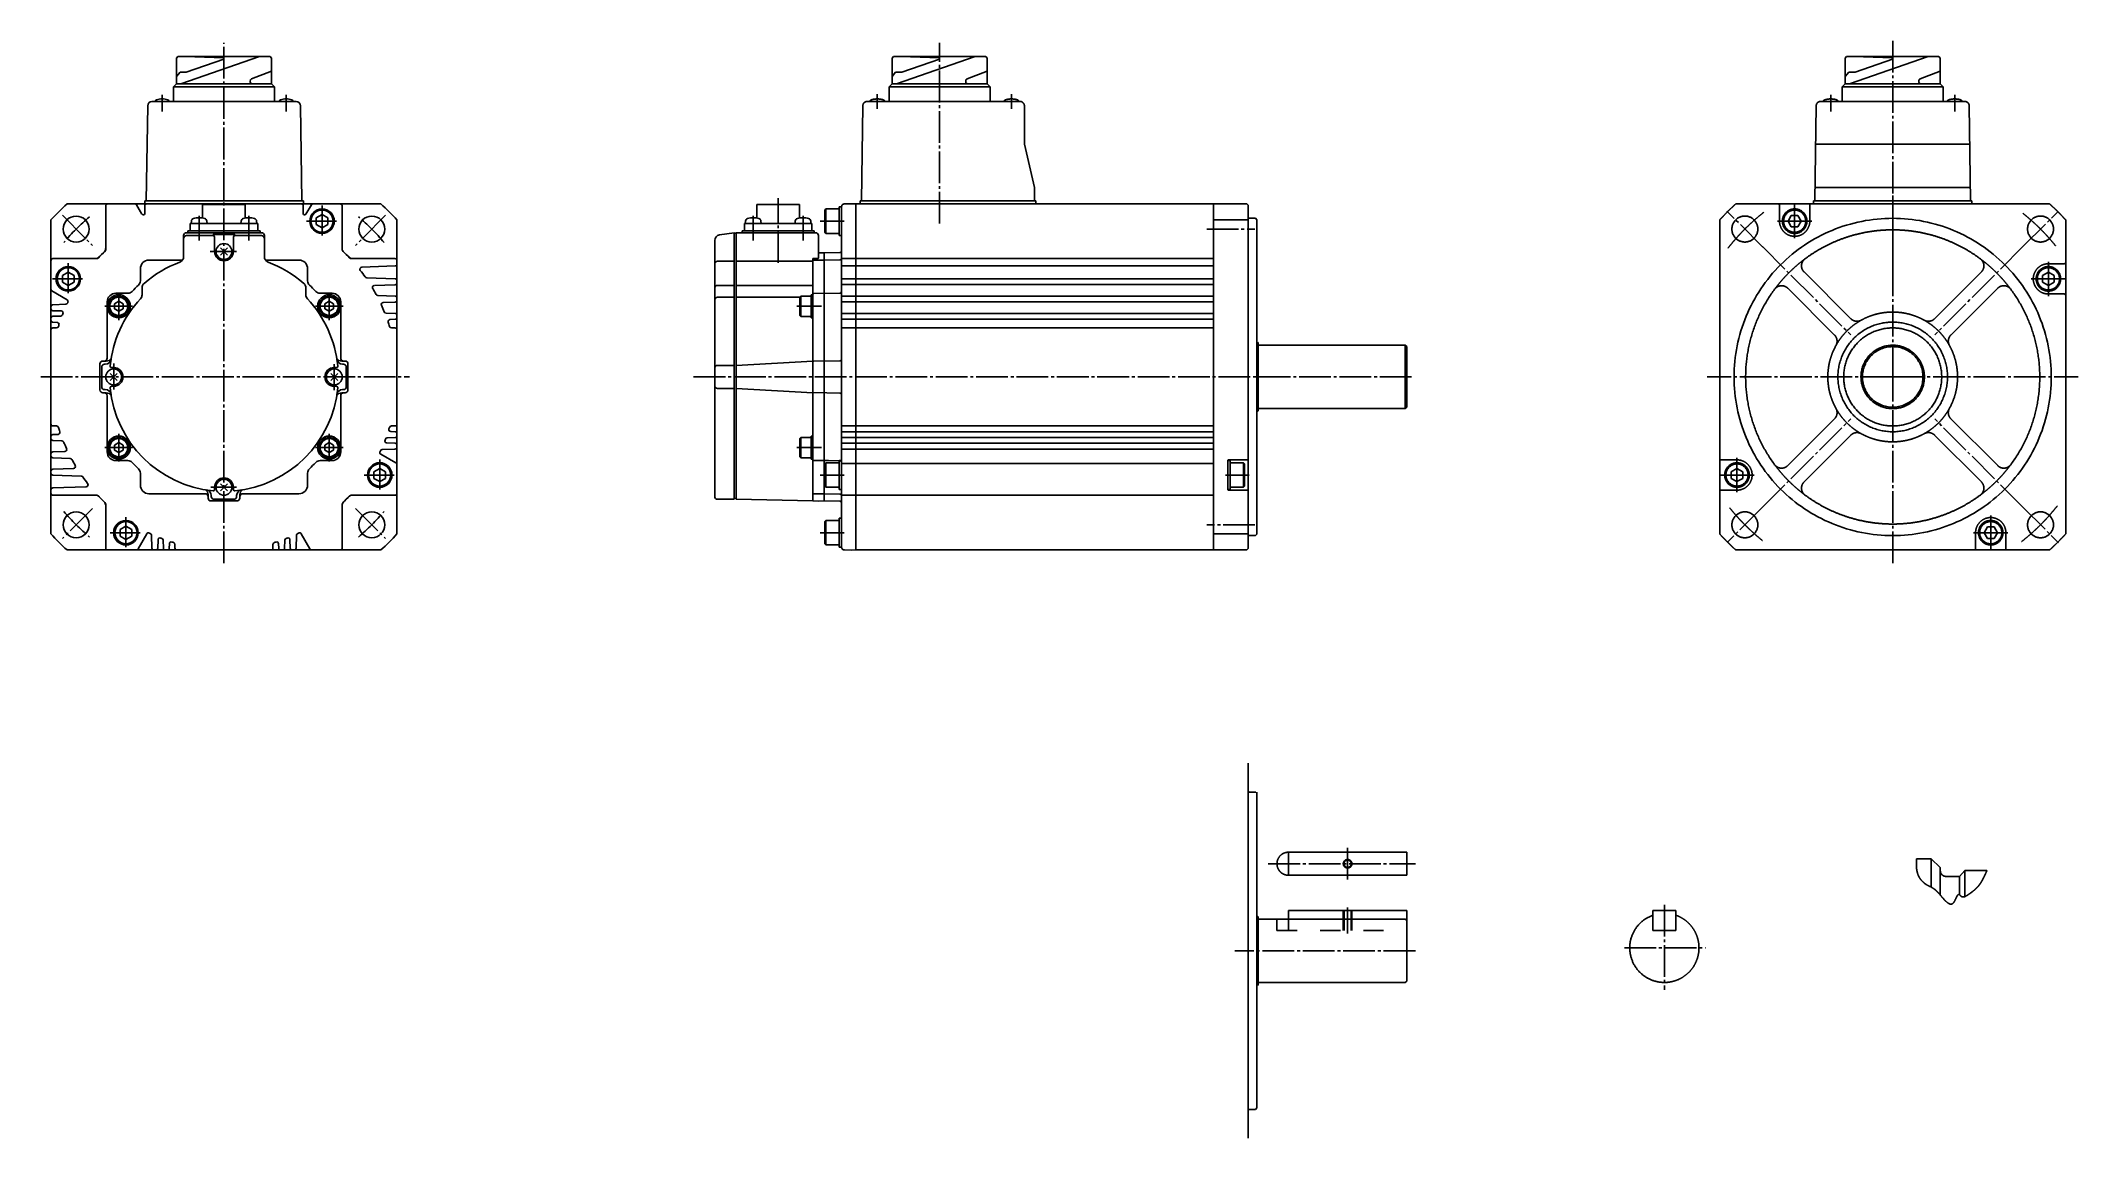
# Model space of a CAD drawing. Extents: x 0 to 707, y 0 to 380.
import ezdxf

# ---------------------------------------------------------------- set-up
doc = ezdxf.new("R2010")
doc.units = 0
doc.linetypes.add('DASH_CENTER', pattern=[14, 11, -1, 1, -1])
doc.linetypes.add('DASHED', pattern=[15, 7, -8])
doc.layers.get('0').update_dxf_attribs({"linetype": 'CONTINUOUS'})
doc.layers.add('1', color=7, linetype='CONTINUOUS')

msp = doc.modelspace()

# ---------------------------------------------------------------- linework, layer by layer
at = {"color": 7, "linetype": 'CONTINUOUS'}
for p, q in [((47.04, 374.48), (47.54, 374.98)), ((79.54, 374.98), (47.54, 374.98)), ((79.54, 374.98), (47.55, 374.98)), ((75.87, 374.98), (48.57, 365.54)), ((50.07, 374.98), (63.48, 374.59)), ((63.48, 374.59), (63.48, 374.12)), ((80.04, 374.48), (79.54, 374.98)), ((295.23, 374.48), (295.73, 374.98)), ((327.72, 374.98), (295.73, 374.98)), ((327.72, 374.98), (295.74, 374.98)), ((324.05, 374.98), (296.75, 365.54)), ((298.25, 374.98), (311.67, 374.59)), ((311.67, 374.59), (311.67, 374.12)), ((328.22, 374.48), (327.72, 374.98)), ((625.76, 374.48), (626.26, 374.98)), ((658.26, 374.98), (626.26, 374.98)), ((658.26, 374.98), (626.27, 374.98)), ((654.59, 374.98), (627.28, 365.54)), ((628.79, 374.98), (642.2, 374.59)), ((642.2, 374.59), (642.2, 374.12)), ((658.76, 374.48), (658.26, 374.98)), ((47.04, 365.54), (47.04, 374.48)), ((47.04, 368.13), (48.3, 369.63)), ((50.48, 369.63), (48.3, 369.63)), ((63.48, 374.12), (50.48, 369.63)), ((80.04, 369.95), (73.08, 367.22)), ((80.04, 374.48), (80.04, 365.54)), ((295.23, 365.54), (295.23, 374.48)), ((295.23, 368.13), (296.48, 369.63)), ((298.66, 369.63), (296.48, 369.63)), ((311.67, 374.12), (298.66, 369.63)), ((328.22, 369.95), (321.26, 367.22)), ((328.22, 374.48), (328.22, 365.54)), ((625.76, 365.54), (625.76, 374.48)), ((625.76, 368.13), (627.02, 369.63)), ((629.2, 369.63), (627.02, 369.63)), ((642.2, 374.12), (629.2, 369.63)), ((658.76, 369.95), (651.8, 367.22)), ((658.76, 374.48), (658.76, 365.54)), ((46.01, 359.43), (46.04, 364.54)), ((46.04, 364.54), (47.04, 365.54)), ((81.04, 364.54), (46.04, 364.54)), ((47.04, 365.54), (73.35, 365.54)), ((72.6, 366.52), (72.6, 366.29)), ((73.35, 365.54), (80.04, 365.54)), ((80.04, 365.54), (81.04, 364.54)), ((80.04, 365.54), (81.04, 364.54)), ((81.04, 364.54), (81.07, 359.43)), ((294.2, 359.43), (294.23, 364.54)), ((294.23, 364.54), (295.23, 365.54)), ((329.22, 364.54), (294.23, 364.54)), ((295.23, 365.54), (321.53, 365.54)), ((320.78, 366.52), (320.78, 366.29)), ((321.53, 365.54), (328.22, 365.54)), ((328.22, 365.54), (329.22, 364.54)), ((328.22, 365.54), (329.22, 364.54)), ((329.22, 364.54), (329.25, 359.43)), ((624.73, 359.43), (624.76, 364.54)), ((624.76, 364.54), (625.76, 365.54)), ((659.76, 364.54), (624.76, 364.54)), ((625.76, 365.54), (652.07, 365.54)), ((651.32, 366.52), (651.32, 366.29)), ((652.07, 365.54), (658.76, 365.54)), ((658.76, 365.54), (659.76, 364.54)), ((658.76, 365.54), (659.76, 364.54)), ((659.76, 364.54), (659.79, 359.43)), ((37.08, 357.95), (36.6, 324.93)), ((38.58, 359.43), (63.6, 359.43)), ((63.6, 359.43), (88.62, 359.43)), ((90.6, 324.93), (90.12, 357.95)), ((285.1, 357.95), (284.63, 324.93)), ((286.6, 359.43), (313.12, 359.43)), ((313.12, 359.43), (339.62, 359.43)), ((341.12, 357.93), (341.12, 344.63)), ((615.74, 357.95), (615.26, 324.93)), ((617.24, 359.43), (642.26, 359.43)), ((642.26, 359.43), (667.28, 359.43)), ((669.26, 324.93), (668.78, 357.95)), ((344.62, 329.63), (341.12, 344.63)), ((615.55, 344.63), (642.26, 344.63)), ((642.26, 344.63), (668.97, 344.63)), ((344.62, 324.93), (344.62, 329.63)), ((615.33, 329.63), (642.26, 329.63)), ((642.26, 329.63), (669.19, 329.63)), ((3.54, 304.93), (3.54, 318.34)), ((9.13, 323.93), (22.54, 323.93)), ((22.54, 323.93), (24.54, 323.93)), ((22.54, 323.23), (22.54, 308.59)), ((22.54, 308.03), (22.54, 323.23)), ((23.18, 323.93), (32.64, 323.93)), ((23.24, 323.93), (23.54, 323.93)), ((23.54, 323.93), (24.24, 323.93)), ((24.54, 323.93), (39.54, 323.93)), ((33.25, 323.58), (35.11, 320.35)), ((36.05, 320.6), (36.05, 323.23)), ((36.1, 323.93), (36.1, 324.93)), ((36.1, 324.93), (63.54, 324.93)), ((36.1, 323.93), (36.6, 323.93)), ((36.75, 323.93), (63.54, 323.93)), ((56.14, 319.02), (56.14, 323.68)), ((56.14, 323.68), (70.94, 323.68)), ((63.54, 324.93), (91.1, 324.93)), ((63.54, 323.93), (90.34, 323.93)), ((70.94, 323.68), (70.94, 319.02)), ((87.54, 323.93), (103.84, 323.93)), ((90.6, 323.93), (91.1, 323.93)), ((91.04, 323.23), (91.04, 320.6)), ((91.1, 324.93), (91.1, 323.93)), ((91.97, 320.35), (93.84, 323.58)), ((94.44, 323.93), (103.84, 323.93)), ((97.54, 320.24), (95.54, 319.08)), ((95.54, 319.08), (95.54, 316.77)), ((99.54, 319.08), (97.54, 320.24)), ((99.54, 316.77), (99.54, 319.08)), ((102.84, 323.93), (103.54, 323.93)), ((103.54, 323.93), (103.84, 323.93)), ((103.84, 323.93), (104.54, 323.93)), ((104.54, 323.93), (117.96, 323.93)), ((104.54, 323.23), (104.54, 308.59)), ((104.54, 323.23), (104.54, 308.03)), ((123.54, 318.34), (123.54, 304.93)), ((248.32, 319.02), (248.32, 323.68)), ((248.32, 323.68), (263.12, 323.68)), ((263.12, 323.68), (263.12, 319.02)), ((272.32, 322.18), (271.92, 321.78)), ((271.92, 314.08), (271.92, 321.78)), ((272.32, 322.18), (272.32, 313.68)), ((272.32, 322.18), (276.92, 322.18)), ((276.92, 322.93), (276.92, 312.93)), ((277.72, 322.93), (276.92, 322.93)), ((276.92, 317.93), (276.92, 322.18)), ((277.72, 263.93), (277.72, 322.91)), ((278.71, 323.91), (281.22, 323.95)), ((281.22, 323.95), (282.72, 323.93)), ((282.72, 323.93), (406.72, 323.93)), ((282.72, 323.93), (282.72, 203.93)), ((284.12, 324.93), (284.12, 323.93)), ((284.12, 324.93), (345.12, 324.93)), ((345.12, 324.93), (345.12, 323.93)), ((406.72, 323.93), (418.22, 323.93)), ((406.72, 323.93), (406.72, 203.93)), ((406.72, 318.34), (418.72, 318.34)), ((418.22, 323.93), (418.72, 323.43)), ((418.72, 323.43), (418.72, 263.93)), ((421.22, 318.93), (419.12, 318.93)), ((421.22, 318.93), (421.72, 318.43)), ((421.72, 318.43), (421.72, 263.93)), ((582.26, 209.51), (582.26, 318.34)), ((602.51, 323.93), (587.84, 323.93)), ((614.01, 323.93), (602.51, 323.93)), ((603.01, 317.93), (603.01, 323.43)), ((607.1, 319.93), (605.95, 317.93)), ((609.41, 319.93), (607.1, 319.93)), ((610.57, 317.93), (609.41, 319.93)), ((613.51, 317.93), (613.51, 323.43)), ((642.26, 323.93), (614.01, 323.93)), ((614.76, 324.93), (642.26, 324.93)), ((614.76, 323.93), (614.76, 324.93)), ((642.26, 324.93), (669.76, 324.93)), ((642.26, 323.93), (669.26, 323.93)), ((696.67, 323.93), (642.26, 323.93)), ((642.26, 323.93), (669.26, 323.93)), ((669.76, 324.93), (669.76, 323.93)), ((702.26, 318.34), (702.26, 209.51)), ((49.54, 312.93), (49.54, 305.61)), ((50.54, 313.93), (76.54, 313.93)), ((50.54, 312.93), (59.79, 312.93)), ((51.04, 314.63), (51.04, 313.93)), ((51.04, 314.63), (76.04, 314.63)), ((75.24, 317.13), (51.84, 317.13)), ((51.84, 317.13), (51.84, 314.63)), ((52.24, 317.97), (52.16, 317.13)), ((52.16, 317.13), (57.66, 317.13)), ((57.66, 317.13), (57.59, 317.97)), ((59.79, 312.93), (59.79, 313.27)), ((59.79, 313.27), (67.29, 313.27)), ((60.29, 307.43), (60.29, 312.43)), ((66.79, 307.43), (66.79, 312.43)), ((67.29, 312.93), (67.29, 313.27)), ((67.29, 312.93), (76.54, 312.93)), ((69.5, 317.97), (69.42, 317.13)), ((69.42, 317.13), (74.92, 317.13)), ((74.92, 317.13), (74.85, 317.97)), ((75.24, 314.63), (75.24, 317.13)), ((76.04, 313.93), (76.04, 314.63)), ((77.54, 312.93), (77.54, 305.61)), ((95.54, 316.77), (97.54, 315.62)), ((97.54, 315.62), (99.54, 316.77)), ((233.72, 222.53), (233.72, 311.22)), ((240.52, 313.93), (235.44, 313.2)), ((240.52, 313.93), (240.52, 221.53)), ((241.22, 313.73), (240.52, 313.73)), ((241.22, 221.53), (241.22, 313.93)), ((268.72, 313.93), (241.22, 313.93)), ((243.22, 314.63), (268.22, 314.63)), ((243.22, 314.63), (243.22, 313.93)), ((244.02, 317.13), (244.02, 314.63)), ((267.42, 317.13), (244.02, 317.13)), ((244.42, 317.97), (244.34, 317.13)), ((244.34, 317.13), (249.84, 317.13)), ((249.84, 317.13), (249.77, 317.97)), ((261.68, 317.97), (261.6, 317.13)), ((261.6, 317.13), (267.1, 317.13)), ((267.1, 317.13), (267.03, 317.97)), ((267.42, 314.63), (267.42, 317.13)), ((268.22, 313.93), (268.22, 314.63)), ((269.72, 312.93), (269.72, 305.13)), ((271.92, 314.08), (272.32, 313.68)), ((276.92, 313.68), (272.32, 313.68)), ((276.92, 313.68), (276.92, 317.93)), ((276.92, 312.93), (277.72, 312.93)), ((605.95, 317.93), (607.1, 315.93)), ((607.1, 315.93), (609.41, 315.93)), ((609.41, 315.93), (610.57, 317.93)), ((3.54, 304.23), (3.54, 304.93)), ((3.54, 263.93), (3.54, 304.23)), ((3.54, 294.33), (3.54, 304.23)), ((4.24, 304.93), (18.88, 304.93)), ((4.24, 304.93), (19.43, 304.93)), ((37.54, 304.43), (49.15, 304.43)), ((62.31, 306.19), (64.78, 308.66)), ((64.78, 306.19), (62.31, 308.66)), ((77.93, 304.43), (89.54, 304.43)), ((107.65, 304.93), (122.84, 304.93)), ((108.21, 304.93), (122.84, 304.93)), ((123.54, 304.93), (123.54, 304.23)), ((123.54, 304.23), (123.54, 263.93)), ((123.54, 303.23), (123.54, 304.23)), ((123.54, 303.93), (123.54, 304.23)), ((240.52, 304.05), (234.72, 304.05)), ((241.22, 304.05), (267.72, 304.05)), ((267.72, 221), (267.72, 304.93)), ((267.72, 304.93), (269.52, 304.93)), ((268.02, 304.43), (269.72, 304.46)), ((269.72, 306.96), (271.72, 306.93)), ((269.72, 304.46), (271.72, 304.43)), ((277.23, 307.03), (271.72, 306.94)), ((271.72, 306.94), (271.72, 229.43)), ((277.23, 304.54), (271.72, 304.44)), ((277.72, 220.32), (277.72, 307.53)), ((282.72, 304.93), (406.72, 304.93)), ((9.54, 300.24), (7.54, 299.08)), ((7.54, 299.08), (7.54, 296.77)), ((11.54, 299.08), (9.54, 300.24)), ((11.54, 296.77), (11.54, 299.08)), ((34.54, 297.23), (34.54, 301.43)), ((92.54, 301.43), (92.54, 297.23)), ((122.87, 302.4), (111.35, 302)), ((122.87, 297.95), (113.07, 298.29)), ((123.54, 303.1), (123.54, 303.23)), ((123.54, 296.6), (123.54, 297.25)), ((271.72, 298.43), (271.72, 220.92)), ((282.72, 302.43), (406.72, 302.43)), ((282.72, 297.93), (406.72, 297.93)), ((627.75, 284.09), (611.51, 300.33)), ((673.01, 300.33), (656.77, 284.09)), ((696.26, 300.24), (694.26, 299.08)), ((694.26, 299.08), (694.26, 296.77)), ((696.26, 303.18), (701.76, 303.18)), ((698.26, 299.08), (696.26, 300.24)), ((698.26, 296.77), (698.26, 299.08)), ((3.89, 293.72), (9.12, 290.7)), ((7.54, 296.77), (9.54, 295.62)), ((9.54, 295.62), (11.54, 296.77)), ((23.04, 270.43), (23.04, 289.93)), ((27.04, 290.16), (25.54, 289.29)), ((26.04, 292.93), (30.24, 292.93)), ((28.54, 289.29), (27.04, 290.16)), ((35.14, 292.4), (35.14, 294.84)), ((91.94, 294.84), (91.94, 292.4)), ((96.85, 292.93), (101.04, 292.93)), ((100.04, 290.16), (98.54, 289.29)), ((101.54, 289.29), (100.04, 290.16)), ((104.04, 289.93), (104.04, 270.43)), ((122.87, 295.9), (115.69, 295.65)), ((122.87, 291.95), (116.88, 292.16)), ((122.87, 289.9), (118.77, 289.76)), ((123.54, 290.6), (123.54, 291.25)), ((240.52, 295.68), (234.72, 295.68)), ((234.72, 291.53), (240.52, 291.53)), ((267.72, 295.68), (241.22, 295.68)), ((241.22, 291.53), (263.22, 291.53)), ((263.57, 291.93), (263.22, 291.58)), ((263.22, 285.28), (263.22, 291.58)), ((263.57, 291.93), (263.57, 284.93)), ((263.57, 291.93), (267.22, 291.93)), ((267.22, 284.43), (267.22, 292.43)), ((267.22, 292.43), (267.72, 292.43)), ((277.23, 293.02), (268.02, 292.86)), ((282.72, 295.93), (406.72, 295.93)), ((282.72, 291.93), (406.72, 291.93)), ((282.72, 289.93), (406.72, 289.93)), ((622.09, 278.44), (605.85, 294.68)), ((678.67, 294.68), (662.43, 278.44)), ((694.26, 296.77), (696.26, 295.62)), ((696.26, 295.62), (698.26, 296.77)), ((696.26, 292.68), (701.76, 292.68)), ((3.54, 288.25), (3.54, 287.6)), ((3.54, 283.6), (3.54, 284.25)), ((4.22, 288.95), (8.66, 289.1)), ((7.06, 286.8), (4.22, 286.9)), ((4.22, 284.95), (6.92, 285.04)), ((5.67, 282.85), (4.22, 282.9)), ((25.54, 289.29), (25.54, 287.56)), ((25.54, 287.56), (27.04, 286.69)), ((27.04, 286.69), (28.54, 287.56)), ((28.54, 287.56), (28.54, 289.29)), ((98.54, 289.29), (98.54, 287.56)), ((98.54, 287.56), (100.04, 286.69)), ((100.04, 286.69), (101.54, 287.56)), ((101.54, 287.56), (101.54, 289.29)), ((119.76, 286.06), (122.87, 285.95)), ((122.87, 283.9), (121.1, 283.84)), ((123.54, 285.25), (123.54, 284.6)), ((263.22, 285.28), (263.57, 284.93)), ((267.22, 284.93), (263.57, 284.93)), ((267.22, 284.43), (267.72, 284.43)), ((282.72, 285.93), (406.72, 285.93)), ((282.72, 283.93), (406.72, 283.93)), ((3.54, 280.23), (3.54, 263.93)), ((5.48, 280.93), (4.24, 280.93)), ((122.9, 280.93), (121.6, 280.93)), ((123.54, 263.93), (123.54, 280.23)), ((282.72, 280.93), (406.72, 280.93)), ((421.72, 275.93), (421.92, 275.93)), ((422.22, 275.63), (421.92, 275.93)), ((422.22, 275.63), (422.22, 263.93)), ((21.54, 269.43), (22.04, 269.43)), ((22.73, 269.42), (21.54, 269.42)), ((105.54, 269.42), (104.36, 269.42)), ((105.04, 269.43), (105.54, 269.43)), ((106.54, 268.58), (106.54, 259.27)), ((267.72, 269.43), (241.22, 267.93)), ((277.23, 269.52), (268.02, 269.36)), ((473.22, 274.93), (422.22, 274.93)), ((473.22, 274.93), (473.22, 252.93)), ((473.22, 274.93), (473.72, 274.43)), ((473.72, 274.43), (473.72, 263.93)), ((3.54, 223.63), (3.54, 263.93)), ((3.54, 263.93), (3.54, 247.63)), ((20.54, 259.38), (20.54, 268.47)), ((20.54, 259.43), (20.54, 268.43)), ((20.54, 259.42), (20.54, 268.42)), ((21.14, 267.33), (21.14, 260.53)), ((22.39, 268.33), (22.14, 268.33)), ((26.53, 262.69), (24.06, 265.16)), ((24.06, 262.69), (26.53, 265.16)), ((25.29, 267.18), (24.57, 267.18)), ((100.56, 262.69), (103.03, 265.16)), ((103.03, 262.69), (100.56, 265.16)), ((101.79, 267.18), (102.51, 267.18)), ((104.94, 268.33), (104.7, 268.33)), ((105.94, 267.33), (105.94, 260.53)), ((106.54, 268.47), (106.54, 259.38)), ((106.54, 268.43), (106.54, 259.43)), ((106.54, 268.42), (106.54, 259.42)), ((123.54, 263.93), (123.54, 223.63)), ((123.54, 247.63), (123.54, 263.93)), ((240.52, 267.93), (234.72, 267.93)), ((277.72, 204.94), (277.72, 263.93)), ((418.72, 263.93), (418.72, 204.43)), ((421.72, 263.93), (421.72, 209.43)), ((422.22, 263.93), (422.22, 252.23)), ((473.72, 263.93), (473.72, 253.43)), ((21.54, 258.43), (22.04, 258.43)), ((21.54, 258.42), (22.73, 258.42)), ((22.14, 259.53), (22.39, 259.53)), ((23.04, 256.43), (23.04, 257.43)), ((23.04, 237.93), (23.04, 256.43)), ((25.29, 260.68), (24.57, 260.68)), ((101.79, 260.68), (102.51, 260.68)), ((104.04, 257.43), (104.04, 256.43)), ((104.04, 256.43), (104.04, 237.93)), ((104.36, 258.42), (105.54, 258.42)), ((104.7, 259.53), (104.94, 259.53)), ((105.54, 258.43), (105.04, 258.43)), ((234.72, 259.93), (240.52, 259.93)), ((241.22, 259.93), (267.72, 258.43)), ((268.02, 258.49), (277.23, 258.33)), ((421.92, 251.93), (421.72, 251.93)), ((422.22, 252.23), (421.92, 251.93)), ((422.22, 252.93), (473.22, 252.93)), ((473.72, 253.43), (473.22, 252.93)), ((605.85, 233.18), (622.09, 249.42)), ((662.43, 249.42), (678.67, 233.18)), ((3.54, 242.6), (3.54, 243.25)), ((4.22, 243.95), (5.99, 244.01)), ((7.32, 241.79), (4.22, 241.9)), ((4.24, 246.93), (5.48, 246.93)), ((27.04, 241.16), (25.54, 240.29)), ((25.54, 240.29), (25.54, 238.56)), ((28.54, 240.29), (27.04, 241.16)), ((28.54, 238.56), (28.54, 240.29)), ((100.04, 241.16), (98.54, 240.29)), ((98.54, 240.29), (98.54, 238.56)), ((101.54, 240.29), (100.04, 241.16)), ((101.54, 238.56), (101.54, 240.29)), ((120.02, 241.05), (122.87, 240.95)), ((122.87, 242.9), (120.16, 242.81)), ((121.42, 245), (122.87, 244.95)), ((121.6, 246.93), (122.84, 246.93)), ((123.54, 244.25), (123.54, 243.6)), ((123.54, 239.6), (123.54, 240.25)), ((263.57, 242.93), (263.22, 242.58)), ((263.22, 236.28), (263.22, 242.58)), ((263.57, 242.93), (267.22, 242.93)), ((263.57, 242.93), (263.57, 235.93)), ((267.22, 243.43), (267.72, 243.43)), ((267.22, 235.43), (267.22, 243.43)), ((282.72, 246.93), (406.72, 246.93)), ((282.72, 244.93), (406.72, 244.93)), ((282.72, 242.93), (406.72, 242.93)), ((282.72, 240.93), (406.72, 240.93)), ((611.51, 227.52), (627.75, 243.76)), ((656.77, 243.76), (673.01, 227.52)), ((3.54, 237.25), (3.54, 236.6)), ((4.22, 237.95), (8.31, 238.09)), ((4.22, 235.9), (10.21, 235.69)), ((25.54, 238.56), (27.04, 237.69)), ((30.24, 234.93), (26.04, 234.93)), ((27.04, 237.69), (28.54, 238.56)), ((101.04, 234.93), (96.85, 234.93)), ((98.54, 238.56), (100.04, 237.69)), ((100.04, 237.69), (101.54, 238.56)), ((117.96, 237.15), (123.19, 234.12)), ((122.87, 238.9), (118.43, 238.75)), ((123.54, 233.52), (123.54, 223.63)), ((263.22, 236.28), (263.57, 235.93)), ((267.22, 235.93), (263.57, 235.93)), ((267.22, 235.43), (267.72, 235.43)), ((268.02, 235.01), (277.23, 234.85)), ((268.02, 234.99), (273.22, 234.9)), ((272.32, 234.18), (271.92, 233.78)), ((271.92, 226.08), (271.92, 233.78)), ((272.32, 234.18), (276.92, 234.18)), ((272.32, 234.18), (272.32, 225.68)), ((277.72, 234.93), (276.92, 234.93)), ((276.92, 234.93), (276.92, 224.93)), ((282.72, 238.93), (406.72, 238.93)), ((282.72, 233.92), (406.72, 233.92)), ((411.72, 234.98), (411.72, 224.88)), ((412.52, 234.93), (411.72, 234.93)), ((418.72, 235.18), (411.92, 235.18)), ((412.52, 224.93), (412.52, 234.93)), ((412.52, 234.18), (412.52, 229.93)), ((412.52, 234.18), (417.12, 234.18)), ((417.12, 225.68), (417.12, 234.18)), ((417.52, 233.78), (417.12, 234.18)), ((417.52, 233.78), (417.52, 226.08)), ((588.26, 235.18), (582.76, 235.18)), ((3.54, 231.25), (3.54, 230.6)), ((4.22, 231.95), (11.4, 232.2)), ((4.22, 229.9), (14.02, 229.56)), ((34.54, 226.43), (34.54, 230.62)), ((62.31, 224.44), (64.78, 226.91)), ((64.78, 224.44), (62.31, 226.91)), ((92.54, 230.62), (92.54, 226.43)), ((117.54, 232.24), (115.54, 231.08)), ((115.54, 231.08), (115.54, 228.77)), ((115.54, 228.77), (117.54, 227.62)), ((119.54, 231.08), (117.54, 232.24)), ((117.54, 227.62), (119.54, 228.77)), ((119.54, 228.77), (119.54, 231.08)), ((276.92, 225.68), (276.92, 229.93)), ((412.52, 229.93), (412.52, 225.68)), ((588.26, 232.24), (586.26, 231.08)), ((586.26, 231.08), (586.26, 228.77)), ((586.26, 228.77), (588.26, 227.62)), ((590.26, 231.08), (588.26, 232.24)), ((588.26, 227.62), (590.26, 228.77)), ((590.26, 228.77), (590.26, 231.08)), ((3.54, 224.75), (3.54, 224.63)), ((3.54, 224.63), (3.54, 223.63)), ((3.54, 223.93), (3.54, 223.63)), ((3.54, 209.51), (3.54, 223.63)), ((4.22, 225.45), (15.74, 225.85)), ((4.24, 222.93), (18.88, 222.93)), ((19.43, 222.93), (4.24, 222.93)), ((22.54, 204.63), (22.54, 219.82)), ((22.54, 219.26), (22.54, 204.63)), ((57.04, 223.43), (37.54, 223.43)), ((56.77, 223.43), (56.04, 223.43)), ((58.04, 223.11), (58.04, 221.93)), ((58.04, 222.43), (58.04, 221.93)), ((68.08, 220.93), (59, 220.93)), ((68.04, 220.93), (59.04, 220.93)), ((68.04, 220.93), (59.04, 220.93)), ((59.14, 222.77), (59.14, 222.53)), ((60.14, 221.53), (66.94, 221.53)), ((60.29, 225.68), (60.29, 224.96)), ((66.79, 225.68), (66.79, 224.96)), ((67.94, 222.53), (67.94, 222.77)), ((69.04, 221.93), (69.04, 223.11)), ((69.04, 222.43), (69.04, 221.93)), ((89.54, 223.43), (70.04, 223.43)), ((104.54, 219.82), (104.54, 204.63)), ((104.54, 219.26), (104.54, 204.63)), ((122.84, 222.93), (107.65, 222.93)), ((108.21, 222.93), (122.84, 222.93)), ((123.54, 223.93), (123.54, 223.63)), ((123.54, 223.63), (123.54, 222.93)), ((123.54, 222.93), (123.54, 209.51)), ((234.72, 221.53), (240.52, 221.53)), ((240.52, 221.73), (241.22, 221.73)), ((241.22, 221.53), (267.72, 221)), ((269.72, 223.41), (268.02, 223.44)), ((269.72, 220.89), (268.02, 220.92)), ((271.72, 223.44), (269.72, 223.41)), ((271.72, 220.93), (269.72, 220.89)), ((271.72, 223.43), (277.23, 223.33)), ((271.72, 220.92), (277.23, 220.82)), ((271.92, 226.08), (272.32, 225.68)), ((276.92, 225.68), (272.32, 225.68)), ((276.92, 224.93), (277.72, 224.93)), ((282.72, 222.93), (406.72, 222.93)), ((411.72, 224.93), (412.52, 224.93)), ((411.92, 224.68), (418.72, 224.68)), ((417.12, 225.68), (412.52, 225.68)), ((417.12, 225.68), (417.52, 226.08)), ((588.26, 224.68), (582.76, 224.68)), ((29.54, 212.24), (27.54, 211.08)), ((31.54, 211.08), (29.54, 212.24)), ((272.32, 214.18), (271.92, 213.78)), ((271.92, 206.08), (271.92, 213.78)), ((272.32, 214.18), (276.92, 214.18)), ((272.32, 214.18), (272.32, 205.68)), ((277.72, 214.93), (276.92, 214.93)), ((276.92, 214.93), (276.92, 204.93)), ((276.92, 209.93), (276.92, 214.18)), ((27.54, 211.08), (27.54, 208.77)), ((27.54, 208.77), (29.54, 207.62)), ((29.54, 207.62), (31.54, 208.77)), ((31.54, 208.77), (31.54, 211.08)), ((33.74, 204.28), (36.77, 209.51)), ((38.52, 204.6), (38.36, 209.04)), ((40.67, 207.45), (40.57, 204.6)), ((42.52, 204.6), (42.42, 207.31)), ((44.62, 206.05), (44.57, 204.6)), ((46.54, 205.86), (46.54, 204.63)), ((80.54, 204.63), (80.54, 205.86)), ((82.52, 204.6), (82.47, 206.05)), ((84.66, 207.31), (84.57, 204.6)), ((86.52, 204.6), (86.42, 207.45)), ((88.72, 209.04), (88.57, 204.6)), ((90.32, 209.51), (93.34, 204.28)), ((271.92, 206.08), (272.32, 205.68)), ((276.92, 205.68), (272.32, 205.68)), ((276.92, 205.68), (276.92, 209.93)), ((276.92, 204.93), (277.72, 204.93)), ((406.72, 209.51), (418.72, 209.51)), ((419.12, 208.93), (421.22, 208.93)), ((421.72, 209.43), (421.22, 208.93)), ((671.01, 209.93), (671.01, 204.43)), ((675.1, 211.93), (673.95, 209.93)), ((673.95, 209.93), (675.1, 207.93)), ((677.41, 211.93), (675.1, 211.93)), ((675.1, 207.93), (677.41, 207.93)), ((678.57, 209.93), (677.41, 211.93)), ((677.41, 207.93), (678.57, 209.93)), ((681.51, 209.93), (681.51, 204.43)), ((22.54, 203.93), (9.13, 203.93)), ((23.24, 203.93), (22.54, 203.93)), ((63.54, 203.93), (23.24, 203.93)), ((23.54, 203.93), (23.24, 203.93)), ((33.14, 203.93), (23.24, 203.93)), ((39.22, 203.93), (39.87, 203.93)), ((43.87, 203.93), (43.22, 203.93)), ((47.24, 203.93), (63.54, 203.93)), ((103.84, 203.93), (63.54, 203.93)), ((63.54, 203.93), (79.84, 203.93)), ((83.87, 203.93), (83.22, 203.93)), ((87.22, 203.93), (87.87, 203.93)), ((103.84, 203.93), (93.95, 203.93)), ((104.54, 203.93), (103.84, 203.93)), ((117.96, 203.93), (104.54, 203.93)), ((281.22, 203.9), (278.71, 203.94)), ((282.72, 203.93), (281.22, 203.9)), ((282.72, 203.93), (406.72, 203.93)), ((418.22, 203.93), (406.72, 203.93)), ((418.22, 203.93), (418.72, 204.43)), ((587.84, 203.93), (642.26, 203.93)), ((642.26, 203.93), (615.26, 203.93)), ((642.26, 203.93), (615.26, 203.93)), ((642.26, 203.93), (670.51, 203.93)), ((670.51, 203.93), (682.01, 203.93)), ((682.01, 203.93), (696.67, 203.93)), ((418.72, 96.34), (418.72, 130)), ((418.72, 65), (418.72, 119.8)), ((421.42, 120), (419.22, 120)), ((421.72, 65), (421.72, 120)), ((473.72, 99.16), (432.72, 99.16)), ((432.72, 99.16), (432.72, 91.16)), ((473.72, 91.16), (473.72, 99.16)), ((655.64, 96.85), (650.47, 96.85)), ((655.64, 87.04), (655.64, 96.85)), ((655.64, 96.85), (658.77, 93.85)), ((658.77, 84.3), (658.77, 93.85)), ((665.41, 90.77), (667.27, 92.81)), ((667.27, 83.77), (667.27, 92.81)), ((674.95, 92.81), (667.27, 92.81)), ((432.72, 91.16), (473.72, 91.16)), ((660.77, 90.77), (665.41, 90.77)), ((665.41, 90.77), (665.41, 84.45)), ((473.72, 79), (432.72, 79)), ((432.72, 79), (432.72, 76)), ((473.72, 75.5), (473.72, 79)), ((567.07, 79), (559.07, 79)), ((559.07, 79), (559.07, 72)), ((567.07, 77.31), (567.07, 79)), ((421.72, 77), (421.92, 77)), ((421.72, 65), (421.72, 76.5)), ((422.22, 76.7), (421.92, 77)), ((422.22, 76.7), (422.22, 65)), ((422.22, 76), (428.72, 76)), ((428.72, 76), (432.72, 76)), ((432.72, 76), (473.22, 76)), ((473.22, 76), (473.72, 75.5)), ((473.72, 75.5), (473.72, 72)), ((473.72, 72), (473.72, 54.5)), ((559.07, 72), (567.07, 72)), ((567.07, 72), (567.07, 77.31)), ((418.72, 65), (418.72, 0)), ((421.72, 10.5), (421.72, 65)), ((422.22, 65), (422.22, 53.3)), ((421.92, 53), (421.72, 53)), ((422.22, 53.3), (421.92, 53)), ((473.22, 54), (422.22, 54)), ((473.72, 54.5), (473.22, 54)), ((421.22, 10), (418.72, 10)), ((421.22, 10), (421.72, 10.5))]:
    msp.add_line(p, q, dxfattribs=at)
at = {"color": 1, "linetype": 'DASH_CENTER'}
for p, q in [((63.54, 199.36), (63.54, 379.76)), ((311.72, 317.11), (311.72, 379.76)), ((642.26, 380.47), (642.26, 301.22)), ((42.1, 355.93), (42.1, 361.67)), ((85.1, 355.93), (85.1, 361.67)), ((290.12, 356.93), (290.12, 361.93)), ((336.62, 361.93), (336.62, 356.93)), ((620.76, 355.93), (620.76, 361.67)), ((663.76, 361.67), (663.76, 355.93)), ((255.72, 303.48), (255.72, 325.87)), ((642.26, 263.93), (642.26, 326.85)), ((7.51, 319.96), (17.95, 309.52)), ((54.91, 319.73), (54.91, 311.23)), ((72.17, 311.23), (72.17, 319.73)), ((97.54, 323.35), (97.54, 312.94)), ((119.58, 319.96), (109.14, 309.52)), ((247.09, 319.73), (247.09, 311.23)), ((264.35, 311.23), (264.35, 319.73)), ((597.22, 308.97), (584.77, 321.41)), ((608.26, 323.88), (608.26, 317.93)), ((687.44, 309.11), (699.61, 321.27)), ((92.12, 317.93), (102.53, 317.93)), ((270.34, 317.93), (278.61, 317.93)), ((404.35, 315.19), (421.1, 315.19)), ((602.31, 317.93), (608.26, 317.93)), ((608.26, 317.93), (614.21, 317.93)), ((608.26, 317.93), (608.26, 311.98)), ((58.8, 307.43), (67.85, 307.43)), ((597.08, 309.11), (627.7, 278.48)), ((687.44, 309.11), (656.82, 278.48)), ((696.26, 303.88), (696.26, 297.93)), ((4.12, 297.93), (14.53, 297.93)), ((9.54, 303.35), (9.54, 292.94)), ((696.26, 297.93), (690.31, 297.93)), ((696.26, 297.93), (696.26, 291.98)), ((702.21, 297.93), (696.26, 297.93)), ((27.04, 283.63), (27.04, 293.23)), ((100.04, 293.23), (100.04, 283.63)), ((31.84, 288.43), (22.24, 288.43)), ((104.84, 288.43), (95.24, 288.43)), ((262.22, 288.43), (270.72, 288.43)), ((25.29, 268.54), (25.29, 263.93)), ((0, 263.93), (127.85, 263.93)), ((25.29, 263.93), (25.29, 259.53)), ((101.79, 259.31), (101.79, 268.32)), ((226.42, 263.93), (475.72, 263.93)), ((642.26, 263.93), (577.91, 263.93)), ((642.26, 263.93), (706.61, 263.93)), ((642.26, 199.36), (642.26, 263.93)), ((597.08, 218.74), (627.7, 249.37)), ((687.44, 218.74), (656.82, 249.37)), ((27.04, 234.63), (27.04, 244.23)), ((100.04, 244.23), (100.04, 234.63)), ((22.24, 239.43), (31.84, 239.43)), ((95.24, 239.43), (104.84, 239.43)), ((117.54, 235.35), (117.54, 224.94)), ((262.22, 239.43), (270.72, 239.43)), ((588.26, 229.93), (588.26, 235.88)), ((112.12, 229.93), (122.53, 229.93)), ((270.34, 229.93), (278.61, 229.93)), ((419.1, 229.93), (410.84, 229.93)), ((582.31, 229.93), (588.26, 229.93)), ((588.26, 223.98), (588.26, 229.93)), ((588.26, 229.93), (594.21, 229.93)), ((58.93, 225.68), (67.94, 225.68)), ((17.95, 218.33), (7.51, 207.89)), ((29.54, 215.35), (29.54, 204.94)), ((109.14, 218.33), (119.58, 207.89)), ((421.1, 212.66), (404.35, 212.66)), ((597.08, 218.74), (584.91, 206.58)), ((676.26, 209.93), (676.26, 215.88)), ((687.3, 218.88), (699.75, 206.44)), ((24.12, 209.93), (34.53, 209.93)), ((270.34, 209.93), (278.61, 209.93)), ((676.26, 209.93), (670.31, 209.93)), ((682.21, 209.93), (676.26, 209.93)), ((676.26, 203.98), (676.26, 209.93)), ((453.22, 89.66), (453.22, 100.66)), ((425.72, 95.16), (476.72, 95.16)), ((453.22, 71), (453.22, 80)), ((563.07, 80.95), (563.07, 51.5)), ((476.72, 65), (414.1, 65)), ((549.19, 66), (577.39, 66))]:
    msp.add_line(p, q, dxfattribs=at)
at = {"color": 2, "linetype": 'CONTINUOUS'}
for p, q in [((650.47, 96.4), (650.46, 96.36)), ((650.46, 96.36), (650.46, 96.32)), ((650.46, 96.32), (650.46, 96.28)), ((650.46, 96.28), (650.46, 96.24)), ((650.46, 96.24), (650.46, 96.2)), ((650.46, 96.2), (650.46, 96.16)), ((650.46, 96.16), (650.46, 96.12)), ((650.46, 96.12), (650.46, 96.08)), ((650.46, 96.08), (650.46, 96.04)), ((650.46, 96.04), (650.46, 96)), ((650.46, 96), (650.46, 95.96)), ((650.46, 95.96), (650.46, 95.91)), ((650.46, 95.91), (650.46, 95.87)), ((650.46, 95.87), (650.46, 95.83)), ((650.46, 95.83), (650.46, 95.79)), ((650.46, 95.79), (650.46, 95.75)), ((650.46, 95.75), (650.46, 95.71)), ((650.46, 95.71), (650.46, 95.67)), ((650.46, 95.67), (650.46, 95.63)), ((650.46, 95.63), (650.46, 95.59)), ((650.46, 95.59), (650.46, 95.55)), ((650.46, 95.55), (650.46, 95.51)), ((650.46, 95.51), (650.46, 95.47)), ((650.46, 95.47), (650.46, 95.43)), ((650.46, 95.43), (650.46, 95.39)), ((650.46, 95.39), (650.46, 95.35)), ((650.46, 95.35), (650.46, 95.31)), ((650.46, 95.31), (650.46, 95.27)), ((650.46, 95.27), (650.46, 95.23)), ((650.46, 95.23), (650.46, 95.19)), ((650.46, 95.19), (650.46, 95.15)), ((650.46, 95.15), (650.46, 95.1)), ((650.46, 95.1), (650.46, 95.06)), ((650.46, 95.06), (650.46, 95.02)), ((650.46, 95.02), (650.46, 94.98)), ((650.46, 94.98), (650.46, 94.94)), ((650.46, 94.94), (650.46, 94.9)), ((650.46, 94.9), (650.47, 94.86)), ((650.47, 96.85), (650.47, 96.81)), ((650.47, 96.81), (650.47, 96.77)), ((650.47, 96.77), (650.47, 96.72)), ((650.47, 96.72), (650.47, 96.68)), ((650.47, 96.68), (650.47, 96.64)), ((650.47, 96.64), (650.47, 96.6)), ((650.47, 96.6), (650.47, 96.56)), ((650.47, 96.56), (650.47, 96.52)), ((650.47, 96.52), (650.47, 96.48)), ((650.47, 96.48), (650.47, 96.44)), ((650.47, 96.44), (650.47, 96.4)), ((650.47, 94.86), (650.47, 94.82)), ((650.47, 94.82), (650.47, 94.78)), ((650.47, 94.78), (650.47, 94.74)), ((650.47, 94.74), (650.47, 94.7)), ((650.47, 94.7), (650.47, 94.66)), ((650.47, 94.66), (650.47, 94.62)), ((650.47, 94.62), (650.47, 94.58)), ((650.47, 94.58), (650.48, 94.54)), ((650.48, 94.54), (650.48, 94.5)), ((650.48, 94.5), (650.48, 94.46)), ((650.48, 94.46), (650.48, 94.42)), ((650.48, 94.42), (650.48, 94.38)), ((650.48, 94.38), (650.48, 94.33)), ((650.48, 94.33), (650.49, 94.29)), ((650.49, 94.29), (650.49, 94.25)), ((650.49, 94.25), (650.49, 94.21)), ((650.49, 94.21), (650.49, 94.17)), ((650.49, 94.17), (650.5, 94.13)), ((650.5, 94.13), (650.5, 94.09)), ((650.5, 94.09), (650.5, 94.05)), ((650.5, 94.05), (650.5, 94.01)), ((650.5, 94.01), (650.51, 93.97)), ((650.51, 93.97), (650.51, 93.93)), ((650.51, 93.93), (650.51, 93.89)), ((650.51, 93.89), (650.52, 93.85)), ((650.52, 93.85), (650.52, 93.81)), ((650.52, 93.81), (650.52, 93.77)), ((650.52, 93.77), (650.53, 93.73)), ((650.53, 93.73), (650.53, 93.69)), ((650.53, 93.69), (650.53, 93.65)), ((650.53, 93.65), (650.54, 93.61)), ((650.54, 93.61), (650.54, 93.57)), ((650.54, 93.57), (650.55, 93.53)), ((650.55, 93.53), (650.55, 93.49)), ((650.55, 93.49), (650.56, 93.45)), ((650.56, 93.45), (650.56, 93.41)), ((650.56, 93.41), (650.57, 93.37)), ((650.57, 93.37), (650.57, 93.33)), ((650.57, 93.33), (650.58, 93.28)), ((650.58, 93.28), (650.58, 93.24)), ((650.58, 93.24), (650.59, 93.2)), ((650.59, 93.2), (650.59, 93.16)), ((650.59, 93.16), (650.6, 93.12)), ((650.6, 93.12), (650.6, 93.08)), ((650.6, 93.08), (650.61, 93.04)), ((650.61, 93.04), (650.62, 93)), ((650.62, 93), (650.62, 92.96)), ((650.62, 92.96), (650.63, 92.92)), ((650.63, 92.92), (650.64, 92.88)), ((650.64, 92.88), (650.64, 92.84)), ((650.64, 92.84), (650.65, 92.8)), ((650.65, 92.8), (650.66, 92.76)), ((650.66, 92.76), (650.66, 92.72)), ((650.66, 92.72), (650.67, 92.68)), ((650.67, 92.68), (650.68, 92.64)), ((650.68, 92.64), (650.69, 92.6)), ((650.69, 92.6), (650.7, 92.56)), ((650.7, 92.56), (650.7, 92.52)), ((650.7, 92.52), (650.71, 92.48)), ((650.71, 92.48), (650.72, 92.45)), ((650.72, 92.45), (650.73, 92.41)), ((650.73, 92.41), (650.74, 92.37)), ((650.74, 92.37), (650.75, 92.33)), ((650.75, 92.33), (650.76, 92.29)), ((650.76, 92.29), (650.77, 92.25)), ((650.77, 92.25), (650.78, 92.21)), ((650.78, 92.21), (650.79, 92.17)), ((650.79, 92.17), (650.8, 92.13)), ((650.8, 92.13), (650.81, 92.09)), ((650.81, 92.09), (650.82, 92.05)), ((650.82, 92.05), (650.83, 92.01)), ((650.83, 92.01), (650.84, 91.97)), ((650.84, 91.97), (650.85, 91.93)), ((650.85, 91.93), (650.86, 91.89)), ((650.86, 91.89), (650.87, 91.85)), ((674.52, 91.85), (674.53, 91.89)), ((674.53, 91.89), (674.55, 91.92)), ((674.55, 91.92), (674.57, 91.96)), ((674.57, 91.96), (674.58, 92)), ((674.58, 92), (674.6, 92.03)), ((674.6, 92.03), (674.62, 92.07)), ((674.62, 92.07), (674.63, 92.11)), ((674.63, 92.11), (674.65, 92.14)), ((674.65, 92.14), (674.67, 92.18)), ((674.67, 92.18), (674.68, 92.22)), ((674.68, 92.22), (674.7, 92.25)), ((674.7, 92.25), (674.72, 92.29)), ((674.72, 92.29), (674.73, 92.33)), ((674.73, 92.33), (674.75, 92.37)), ((674.75, 92.37), (674.77, 92.4)), ((674.77, 92.4), (674.78, 92.44)), ((674.78, 92.44), (674.8, 92.48)), ((674.8, 92.48), (674.81, 92.51)), ((674.81, 92.51), (674.83, 92.55)), ((674.83, 92.55), (674.85, 92.59)), ((674.85, 92.59), (674.86, 92.62)), ((674.86, 92.62), (674.88, 92.66)), ((674.88, 92.66), (674.9, 92.7)), ((674.9, 92.7), (674.91, 92.74)), ((674.91, 92.74), (674.93, 92.77)), ((674.93, 92.77), (674.95, 92.81)), ((650.87, 91.85), (650.89, 91.82)), ((650.89, 91.82), (650.9, 91.78)), ((650.9, 91.78), (650.91, 91.74)), ((650.91, 91.74), (650.92, 91.7)), ((650.92, 91.7), (650.93, 91.66)), ((650.93, 91.66), (650.95, 91.62)), ((650.95, 91.62), (650.96, 91.58)), ((650.96, 91.58), (650.97, 91.54)), ((650.97, 91.54), (650.99, 91.51)), ((650.99, 91.51), (651, 91.47)), ((651, 91.47), (651.01, 91.43)), ((651.01, 91.43), (651.03, 91.39)), ((651.03, 91.39), (651.04, 91.35)), ((651.04, 91.35), (651.06, 91.32)), ((651.06, 91.32), (651.07, 91.28)), ((651.07, 91.28), (651.09, 91.24)), ((651.09, 91.24), (651.1, 91.2)), ((651.1, 91.2), (651.12, 91.17)), ((651.12, 91.17), (651.13, 91.13)), ((651.13, 91.13), (651.15, 91.09)), ((651.15, 91.09), (651.17, 91.05)), ((651.17, 91.05), (651.18, 91.02)), ((651.18, 91.02), (651.2, 90.98)), ((651.2, 90.98), (651.22, 90.94)), ((651.22, 90.94), (651.23, 90.91)), ((651.23, 90.91), (651.25, 90.87)), ((651.25, 90.87), (651.27, 90.83)), ((651.27, 90.83), (651.29, 90.8)), ((651.29, 90.8), (651.3, 90.76)), ((651.3, 90.76), (651.32, 90.72)), ((651.32, 90.72), (651.34, 90.69)), ((651.34, 90.69), (651.36, 90.65)), ((651.36, 90.65), (651.38, 90.62)), ((651.38, 90.62), (651.4, 90.58)), ((651.4, 90.58), (651.42, 90.54)), ((651.42, 90.54), (651.44, 90.51)), ((651.44, 90.51), (651.46, 90.47)), ((651.46, 90.47), (651.48, 90.44)), ((651.48, 90.44), (651.5, 90.4)), ((651.5, 90.4), (651.52, 90.37)), ((651.52, 90.37), (651.54, 90.33)), ((651.54, 90.33), (651.56, 90.3)), ((651.56, 90.3), (651.58, 90.26)), ((651.58, 90.26), (651.6, 90.23)), ((651.6, 90.23), (651.63, 90.2)), ((651.63, 90.2), (651.65, 90.16)), ((651.65, 90.16), (651.67, 90.13)), ((651.67, 90.13), (651.69, 90.09)), ((651.69, 90.09), (651.71, 90.06)), ((651.71, 90.06), (651.74, 90.03)), ((651.74, 90.03), (651.76, 89.99)), ((651.76, 89.99), (651.78, 89.96)), ((651.78, 89.96), (651.81, 89.93)), ((651.81, 89.93), (651.83, 89.89)), ((651.83, 89.89), (651.86, 89.86)), ((651.86, 89.86), (651.88, 89.83)), ((651.88, 89.83), (651.9, 89.8)), ((651.9, 89.8), (651.93, 89.76)), ((651.93, 89.76), (651.95, 89.73)), ((651.95, 89.73), (651.98, 89.7)), ((651.98, 89.7), (652, 89.67)), ((652, 89.67), (652.03, 89.63)), ((652.03, 89.63), (652.05, 89.6)), ((652.05, 89.6), (652.08, 89.57)), ((652.08, 89.57), (652.1, 89.54)), ((652.1, 89.54), (652.13, 89.51)), ((652.13, 89.51), (652.16, 89.48)), ((652.16, 89.48), (652.18, 89.45)), ((652.18, 89.45), (652.21, 89.41)), ((652.21, 89.41), (652.24, 89.38)), ((652.24, 89.38), (652.26, 89.35)), ((652.26, 89.35), (652.29, 89.32)), ((652.29, 89.32), (652.32, 89.29)), ((652.32, 89.29), (652.35, 89.26)), ((652.35, 89.26), (652.37, 89.23)), ((652.37, 89.23), (652.4, 89.2)), ((652.4, 89.2), (652.43, 89.17)), ((652.43, 89.17), (652.46, 89.14)), ((652.46, 89.14), (652.48, 89.11)), ((652.48, 89.11), (652.51, 89.08)), ((652.51, 89.08), (652.54, 89.05)), ((652.54, 89.05), (652.57, 89.03)), ((652.57, 89.03), (652.6, 89)), ((652.6, 89), (652.63, 88.97)), ((652.63, 88.97), (652.66, 88.94)), ((652.66, 88.94), (652.69, 88.91)), ((652.69, 88.91), (652.72, 88.88)), ((652.72, 88.88), (652.74, 88.85)), ((652.74, 88.85), (652.77, 88.83)), ((652.77, 88.83), (652.8, 88.8)), ((652.8, 88.8), (652.83, 88.77)), ((652.83, 88.77), (652.86, 88.74)), ((652.86, 88.74), (652.89, 88.72)), ((652.89, 88.72), (652.93, 88.69)), ((652.93, 88.69), (652.96, 88.66)), ((652.96, 88.66), (652.99, 88.64)), ((652.99, 88.64), (653.02, 88.61)), ((653.02, 88.61), (653.05, 88.58)), ((653.05, 88.58), (653.08, 88.56)), ((653.08, 88.56), (653.11, 88.53)), ((653.11, 88.53), (653.14, 88.5)), ((653.14, 88.5), (653.17, 88.48)), ((653.17, 88.48), (653.2, 88.45)), ((653.2, 88.45), (653.24, 88.43)), ((653.24, 88.43), (653.27, 88.4)), ((653.27, 88.4), (653.3, 88.38)), ((653.3, 88.38), (653.33, 88.35)), ((653.33, 88.35), (653.36, 88.33)), ((653.36, 88.33), (653.4, 88.3)), ((653.4, 88.3), (653.43, 88.28)), ((653.43, 88.28), (653.46, 88.25)), ((653.46, 88.25), (653.49, 88.23)), ((653.49, 88.23), (653.53, 88.21)), ((653.53, 88.21), (653.56, 88.18)), ((653.56, 88.18), (653.59, 88.16)), ((653.59, 88.16), (653.63, 88.14)), ((653.63, 88.14), (653.66, 88.11)), ((653.66, 88.11), (653.69, 88.09)), ((653.69, 88.09), (653.73, 88.07)), ((653.73, 88.07), (653.76, 88.04)), ((653.76, 88.04), (653.79, 88.02)), ((653.79, 88.02), (653.83, 88)), ((653.83, 88), (653.86, 87.98)), ((653.86, 87.98), (653.9, 87.95)), ((653.9, 87.95), (653.93, 87.93)), ((653.93, 87.93), (653.97, 87.91)), ((653.97, 87.91), (654, 87.89)), ((654, 87.89), (654.03, 87.87)), ((654.03, 87.87), (654.07, 87.85)), ((654.07, 87.85), (654.1, 87.83)), ((654.1, 87.83), (654.14, 87.81)), ((654.14, 87.81), (654.17, 87.79)), ((654.17, 87.79), (654.21, 87.76)), ((654.21, 87.76), (654.24, 87.74)), ((654.24, 87.74), (654.28, 87.72)), ((654.28, 87.72), (654.31, 87.7)), ((654.31, 87.7), (654.35, 87.69)), ((654.35, 87.69), (654.39, 87.67)), ((654.39, 87.67), (654.42, 87.65)), ((654.42, 87.65), (654.46, 87.63)), ((654.46, 87.63), (654.49, 87.61)), ((654.49, 87.61), (654.53, 87.59)), ((654.53, 87.59), (654.57, 87.57)), ((654.57, 87.57), (654.6, 87.55)), ((654.6, 87.55), (654.64, 87.54)), ((654.64, 87.54), (654.67, 87.52)), ((654.67, 87.52), (654.71, 87.5)), ((654.71, 87.5), (654.75, 87.48)), ((654.75, 87.48), (654.78, 87.46)), ((654.78, 87.46), (654.82, 87.45)), ((654.82, 87.45), (654.86, 87.43)), ((654.86, 87.43), (654.89, 87.41)), ((654.89, 87.41), (654.93, 87.39)), ((654.93, 87.39), (654.97, 87.38)), ((654.97, 87.38), (655, 87.36)), ((655, 87.36), (655.04, 87.34)), ((655.04, 87.34), (655.07, 87.32)), ((655.07, 87.32), (655.11, 87.31)), ((655.11, 87.31), (655.15, 87.29)), ((655.15, 87.29), (655.18, 87.27)), ((655.18, 87.27), (655.22, 87.25)), ((655.22, 87.25), (655.26, 87.24)), ((655.26, 87.24), (655.29, 87.22)), ((655.29, 87.22), (655.33, 87.2)), ((655.33, 87.2), (655.37, 87.18)), ((655.37, 87.18), (655.4, 87.17)), ((655.4, 87.17), (655.44, 87.15)), ((655.44, 87.15), (655.48, 87.13)), ((655.48, 87.13), (655.51, 87.11)), ((655.51, 87.11), (655.55, 87.09)), ((655.55, 87.09), (655.58, 87.07)), ((655.58, 87.07), (655.62, 87.06)), ((655.62, 87.06), (655.66, 87.04)), ((655.66, 87.04), (655.69, 87.02)), ((655.69, 87.02), (655.73, 87)), ((655.73, 87), (655.76, 86.98)), ((655.76, 86.98), (655.8, 86.96)), ((655.8, 86.96), (655.83, 86.94)), ((655.83, 86.94), (655.87, 86.92)), ((655.87, 86.92), (655.9, 86.9)), ((655.9, 86.9), (655.94, 86.88)), ((655.94, 86.88), (655.97, 86.86)), ((655.97, 86.86), (656.01, 86.84)), ((656.01, 86.84), (656.04, 86.82)), ((656.04, 86.82), (656.08, 86.79)), ((656.08, 86.79), (656.11, 86.77)), ((656.11, 86.77), (656.15, 86.75)), ((656.15, 86.75), (656.18, 86.73)), ((656.18, 86.73), (656.22, 86.71)), ((656.22, 86.71), (656.25, 86.68)), ((656.25, 86.68), (656.28, 86.66)), ((656.28, 86.66), (656.32, 86.64)), ((656.32, 86.64), (656.35, 86.62)), ((656.35, 86.62), (656.38, 86.59)), ((656.38, 86.59), (656.42, 86.57)), ((656.42, 86.57), (656.45, 86.55)), ((656.45, 86.55), (656.48, 86.52)), ((656.48, 86.52), (656.52, 86.5)), ((656.52, 86.5), (656.55, 86.48)), ((656.55, 86.48), (656.58, 86.45)), ((656.58, 86.45), (656.62, 86.43)), ((656.62, 86.43), (656.65, 86.4)), ((656.65, 86.4), (656.68, 86.38)), ((656.68, 86.38), (656.71, 86.36)), ((656.71, 86.36), (656.75, 86.33)), ((656.75, 86.33), (656.78, 86.31)), ((656.78, 86.31), (656.81, 86.28)), ((656.81, 86.28), (656.84, 86.26)), ((656.84, 86.26), (656.87, 86.23)), ((656.87, 86.23), (656.9, 86.2)), ((656.9, 86.2), (656.94, 86.18)), ((656.94, 86.18), (656.97, 86.15)), ((656.97, 86.15), (657, 86.13)), ((657, 86.13), (657.03, 86.1)), ((657.03, 86.1), (657.06, 86.08)), ((657.06, 86.08), (657.09, 86.05)), ((657.09, 86.05), (657.12, 86.02)), ((657.12, 86.02), (657.15, 86)), ((657.15, 86), (657.18, 85.97)), ((657.18, 85.97), (657.21, 85.94)), ((657.21, 85.94), (657.24, 85.92)), ((657.24, 85.92), (657.27, 85.89)), ((657.27, 85.89), (657.31, 85.86)), ((657.31, 85.86), (657.33, 85.83)), ((657.33, 85.83), (657.36, 85.81)), ((657.36, 85.81), (657.39, 85.78)), ((657.39, 85.78), (657.42, 85.75)), ((657.42, 85.75), (657.45, 85.72)), ((657.45, 85.72), (657.48, 85.69)), ((657.48, 85.69), (657.51, 85.67)), ((657.51, 85.67), (657.54, 85.64)), ((657.54, 85.64), (657.57, 85.61)), ((657.57, 85.61), (657.6, 85.58)), ((657.6, 85.58), (657.63, 85.55)), ((657.63, 85.55), (657.66, 85.52)), ((657.66, 85.52), (657.69, 85.5)), ((657.69, 85.5), (657.71, 85.47)), ((657.71, 85.47), (657.74, 85.44)), ((657.74, 85.44), (657.77, 85.41)), ((657.77, 85.41), (657.8, 85.38)), ((657.8, 85.38), (657.83, 85.35)), ((657.83, 85.35), (657.86, 85.32)), ((657.86, 85.32), (657.88, 85.29)), ((657.88, 85.29), (657.91, 85.26)), ((657.91, 85.26), (657.94, 85.23)), ((657.94, 85.23), (657.97, 85.2)), ((657.97, 85.2), (657.99, 85.18)), ((657.99, 85.18), (658.02, 85.15)), ((658.02, 85.15), (658.05, 85.12)), ((658.05, 85.12), (658.08, 85.09)), ((658.08, 85.09), (658.11, 85.06)), ((658.11, 85.06), (658.13, 85.03)), ((658.13, 85.03), (658.16, 85)), ((658.16, 85), (658.19, 84.97)), ((658.19, 84.97), (658.21, 84.94)), ((658.21, 84.94), (658.24, 84.91)), ((658.24, 84.91), (658.27, 84.88)), ((658.27, 84.88), (658.3, 84.85)), ((658.3, 84.85), (658.32, 84.82)), ((658.32, 84.82), (658.35, 84.78)), ((668.93, 84.77), (668.96, 84.8)), ((668.96, 84.8), (669, 84.82)), ((669, 84.82), (669.03, 84.84)), ((669.03, 84.84), (669.06, 84.87)), ((669.06, 84.87), (669.1, 84.89)), ((669.1, 84.89), (669.13, 84.91)), ((669.13, 84.91), (669.16, 84.94)), ((669.16, 84.94), (669.19, 84.96)), ((669.19, 84.96), (669.23, 84.98)), ((669.23, 84.98), (669.26, 85.01)), ((669.26, 85.01), (669.29, 85.03)), ((669.29, 85.03), (669.33, 85.05)), ((669.33, 85.05), (669.36, 85.08)), ((669.36, 85.08), (669.39, 85.1)), ((669.39, 85.1), (669.42, 85.13)), ((669.42, 85.13), (669.46, 85.15)), ((669.46, 85.15), (669.49, 85.17)), ((669.49, 85.17), (669.52, 85.2)), ((669.52, 85.2), (669.56, 85.22)), ((669.56, 85.22), (669.59, 85.25)), ((669.59, 85.25), (669.62, 85.27)), ((669.62, 85.27), (669.65, 85.29)), ((669.65, 85.29), (669.69, 85.32)), ((669.69, 85.32), (669.72, 85.34)), ((669.72, 85.34), (669.75, 85.37)), ((669.75, 85.37), (669.78, 85.39)), ((669.78, 85.39), (669.81, 85.42)), ((669.81, 85.42), (669.85, 85.44)), ((669.85, 85.44), (669.88, 85.47)), ((669.88, 85.47), (669.91, 85.49)), ((669.91, 85.49), (669.94, 85.52)), ((669.94, 85.52), (669.98, 85.54)), ((669.98, 85.54), (670.01, 85.57)), ((670.01, 85.57), (670.04, 85.59)), ((670.04, 85.59), (670.07, 85.62)), ((670.07, 85.62), (670.1, 85.64)), ((670.1, 85.64), (670.13, 85.67)), ((670.13, 85.67), (670.17, 85.69)), ((670.17, 85.69), (670.2, 85.72)), ((670.2, 85.72), (670.23, 85.74)), ((670.23, 85.74), (670.26, 85.77)), ((670.26, 85.77), (670.29, 85.79)), ((670.29, 85.79), (670.32, 85.82)), ((670.32, 85.82), (670.36, 85.84)), ((670.36, 85.84), (670.39, 85.87)), ((670.39, 85.87), (670.42, 85.9)), ((670.42, 85.9), (670.45, 85.92)), ((670.45, 85.92), (670.48, 85.95)), ((670.48, 85.95), (670.51, 85.98)), ((670.51, 85.98), (670.54, 86)), ((670.54, 86), (670.57, 86.03)), ((670.57, 86.03), (670.6, 86.05)), ((670.6, 86.05), (670.63, 86.08)), ((670.63, 86.08), (670.67, 86.11)), ((670.67, 86.11), (670.7, 86.13)), ((670.7, 86.13), (670.73, 86.16)), ((670.73, 86.16), (670.76, 86.19)), ((670.76, 86.19), (670.79, 86.21)), ((670.79, 86.21), (670.82, 86.24)), ((670.82, 86.24), (670.85, 86.27)), ((670.85, 86.27), (670.88, 86.3)), ((670.88, 86.3), (670.91, 86.32)), ((670.91, 86.32), (670.94, 86.35)), ((670.94, 86.35), (670.97, 86.38)), ((670.97, 86.38), (671, 86.41)), ((671, 86.41), (671.03, 86.43)), ((671.03, 86.43), (671.06, 86.46)), ((671.06, 86.46), (671.09, 86.49)), ((671.09, 86.49), (671.12, 86.52)), ((671.12, 86.52), (671.14, 86.55)), ((671.14, 86.55), (671.17, 86.57)), ((671.17, 86.57), (671.2, 86.6)), ((671.2, 86.6), (671.23, 86.63)), ((671.23, 86.63), (671.26, 86.66)), ((671.26, 86.66), (671.29, 86.69)), ((671.29, 86.69), (671.32, 86.72)), ((671.32, 86.72), (671.35, 86.74)), ((671.35, 86.74), (671.38, 86.77)), ((671.38, 86.77), (671.4, 86.8)), ((671.4, 86.8), (671.43, 86.83)), ((671.43, 86.83), (671.46, 86.86)), ((671.46, 86.86), (671.49, 86.89)), ((671.49, 86.89), (671.52, 86.92)), ((671.52, 86.92), (671.55, 86.95)), ((671.55, 86.95), (671.57, 86.98)), ((671.57, 86.98), (671.6, 87.01)), ((671.6, 87.01), (671.63, 87.04)), ((671.63, 87.04), (671.66, 87.07)), ((671.66, 87.07), (671.68, 87.1)), ((671.68, 87.1), (671.71, 87.13)), ((671.71, 87.13), (671.74, 87.16)), ((671.74, 87.16), (671.76, 87.19)), ((671.76, 87.19), (671.79, 87.22)), ((671.79, 87.22), (671.82, 87.25)), ((671.82, 87.25), (671.85, 87.28)), ((671.85, 87.28), (671.87, 87.31)), ((671.87, 87.31), (671.9, 87.34)), ((671.9, 87.34), (671.92, 87.37)), ((671.92, 87.37), (671.95, 87.4)), ((671.95, 87.4), (671.98, 87.43)), ((671.98, 87.43), (672, 87.46)), ((672, 87.46), (672.03, 87.49)), ((672.03, 87.49), (672.05, 87.53)), ((672.05, 87.53), (672.08, 87.56)), ((672.08, 87.56), (672.11, 87.59)), ((672.11, 87.59), (672.13, 87.62)), ((672.13, 87.62), (672.16, 87.65)), ((672.16, 87.65), (672.18, 87.68)), ((672.18, 87.68), (672.21, 87.72)), ((672.21, 87.72), (672.23, 87.75)), ((672.23, 87.75), (672.26, 87.78)), ((672.26, 87.78), (672.28, 87.81)), ((672.28, 87.81), (672.3, 87.84)), ((672.3, 87.84), (672.33, 87.88)), ((672.33, 87.88), (672.35, 87.91)), ((672.35, 87.91), (672.38, 87.94)), ((672.38, 87.94), (672.4, 87.97)), ((672.4, 87.97), (672.43, 88.01)), ((672.43, 88.01), (672.45, 88.04)), ((672.45, 88.04), (672.47, 88.07)), ((672.47, 88.07), (672.5, 88.11)), ((672.5, 88.11), (672.52, 88.14)), ((672.52, 88.14), (672.54, 88.17)), ((672.54, 88.17), (672.57, 88.21)), ((672.57, 88.21), (672.59, 88.24)), ((672.59, 88.24), (672.61, 88.27)), ((672.61, 88.27), (672.63, 88.31)), ((672.63, 88.31), (672.66, 88.34)), ((672.66, 88.34), (672.68, 88.37)), ((672.68, 88.37), (672.7, 88.41)), ((672.7, 88.41), (672.72, 88.44)), ((672.72, 88.44), (672.75, 88.47)), ((672.75, 88.47), (672.77, 88.51)), ((672.77, 88.51), (672.79, 88.54)), ((672.79, 88.54), (672.81, 88.58)), ((672.81, 88.58), (672.83, 88.61)), ((672.83, 88.61), (672.86, 88.64)), ((672.86, 88.64), (672.88, 88.68)), ((672.88, 88.68), (672.9, 88.71)), ((672.9, 88.71), (672.92, 88.75)), ((672.92, 88.75), (672.94, 88.78)), ((672.94, 88.78), (672.96, 88.82)), ((672.96, 88.82), (672.98, 88.85)), ((672.98, 88.85), (673.01, 88.89)), ((673.01, 88.89), (673.03, 88.92)), ((673.03, 88.92), (673.05, 88.96)), ((673.05, 88.96), (673.07, 88.99)), ((673.07, 88.99), (673.09, 89.03)), ((673.09, 89.03), (673.11, 89.06)), ((673.11, 89.06), (673.13, 89.1)), ((673.13, 89.1), (673.15, 89.13)), ((673.15, 89.13), (673.17, 89.17)), ((673.17, 89.17), (673.19, 89.2)), ((673.19, 89.2), (673.21, 89.24)), ((673.21, 89.24), (673.23, 89.27)), ((673.23, 89.27), (673.25, 89.31)), ((673.25, 89.31), (673.27, 89.34)), ((673.27, 89.34), (673.29, 89.38)), ((673.29, 89.38), (673.31, 89.41)), ((673.31, 89.41), (673.33, 89.45)), ((673.33, 89.45), (673.35, 89.48)), ((673.35, 89.48), (673.37, 89.52)), ((673.37, 89.52), (673.39, 89.56)), ((673.39, 89.56), (673.41, 89.59)), ((673.41, 89.59), (673.43, 89.63)), ((673.43, 89.63), (673.45, 89.66)), ((673.45, 89.66), (673.47, 89.7)), ((673.47, 89.7), (673.49, 89.73)), ((673.49, 89.73), (673.51, 89.77)), ((673.51, 89.77), (673.53, 89.81)), ((673.53, 89.81), (673.54, 89.84)), ((673.54, 89.84), (673.56, 89.88)), ((673.56, 89.88), (673.58, 89.91)), ((673.58, 89.91), (673.6, 89.95)), ((673.6, 89.95), (673.62, 89.99)), ((673.62, 89.99), (673.64, 90.02)), ((673.64, 90.02), (673.66, 90.06)), ((673.66, 90.06), (673.68, 90.09)), ((673.68, 90.09), (673.69, 90.13)), ((673.69, 90.13), (673.71, 90.17)), ((673.71, 90.17), (673.73, 90.2)), ((673.73, 90.2), (673.75, 90.24)), ((673.75, 90.24), (673.77, 90.28)), ((673.77, 90.28), (673.79, 90.31)), ((673.79, 90.31), (673.8, 90.35)), ((673.8, 90.35), (673.82, 90.38)), ((673.82, 90.38), (673.84, 90.42)), ((673.84, 90.42), (673.86, 90.46)), ((673.86, 90.46), (673.88, 90.49)), ((673.88, 90.49), (673.89, 90.53)), ((673.89, 90.53), (673.91, 90.57)), ((673.91, 90.57), (673.93, 90.6)), ((673.93, 90.6), (673.95, 90.64)), ((673.95, 90.64), (673.97, 90.67)), ((673.97, 90.67), (673.98, 90.71)), ((673.98, 90.71), (674, 90.75)), ((674, 90.75), (674.02, 90.78)), ((674.02, 90.78), (674.04, 90.82)), ((674.04, 90.82), (674.05, 90.86)), ((674.05, 90.86), (674.07, 90.89)), ((674.07, 90.89), (674.09, 90.93)), ((674.09, 90.93), (674.11, 90.97)), ((674.11, 90.97), (674.12, 91)), ((674.12, 91), (674.14, 91.04)), ((674.14, 91.04), (674.16, 91.08)), ((674.16, 91.08), (674.18, 91.11)), ((674.18, 91.11), (674.19, 91.15)), ((674.19, 91.15), (674.21, 91.19)), ((674.21, 91.19), (674.23, 91.22)), ((674.23, 91.22), (674.25, 91.26)), ((674.25, 91.26), (674.26, 91.3)), ((674.26, 91.3), (674.28, 91.33)), ((674.28, 91.33), (674.3, 91.37)), ((674.3, 91.37), (674.31, 91.41)), ((674.31, 91.41), (674.33, 91.44)), ((674.33, 91.44), (674.35, 91.48)), ((674.35, 91.48), (674.36, 91.52)), ((674.36, 91.52), (674.38, 91.55)), ((674.38, 91.55), (674.4, 91.59)), ((674.4, 91.59), (674.42, 91.63)), ((674.42, 91.63), (674.43, 91.66)), ((674.43, 91.66), (674.45, 91.7)), ((674.45, 91.7), (674.47, 91.74)), ((674.47, 91.74), (674.48, 91.78)), ((674.48, 91.78), (674.5, 91.81)), ((674.5, 91.81), (674.52, 91.85)), ((658.35, 84.78), (658.38, 84.75)), ((658.38, 84.75), (658.4, 84.72)), ((658.4, 84.72), (658.43, 84.69)), ((658.43, 84.69), (658.46, 84.66)), ((658.46, 84.66), (658.48, 84.63)), ((658.48, 84.63), (658.51, 84.6)), ((658.51, 84.6), (658.54, 84.57)), ((658.54, 84.57), (658.56, 84.54)), ((658.56, 84.54), (658.59, 84.51)), ((658.59, 84.51), (658.62, 84.48)), ((658.62, 84.48), (658.64, 84.45)), ((658.64, 84.45), (658.67, 84.42)), ((658.67, 84.42), (658.69, 84.39)), ((658.69, 84.39), (658.72, 84.36)), ((658.72, 84.36), (658.75, 84.33)), ((658.75, 84.33), (658.77, 84.29)), ((658.77, 84.29), (658.8, 84.26)), ((658.8, 84.26), (658.83, 84.23)), ((658.83, 84.23), (658.85, 84.2)), ((658.85, 84.2), (658.88, 84.17)), ((658.88, 84.17), (658.9, 84.14)), ((658.9, 84.14), (658.93, 84.11)), ((658.93, 84.11), (658.96, 84.08)), ((658.96, 84.08), (658.98, 84.05)), ((658.98, 84.05), (659.01, 84.02)), ((659.01, 84.02), (659.04, 83.99)), ((659.04, 83.99), (659.06, 83.95)), ((659.06, 83.95), (659.09, 83.92)), ((659.09, 83.92), (659.11, 83.89)), ((659.11, 83.89), (659.14, 83.86)), ((659.14, 83.86), (659.17, 83.83)), ((659.17, 83.83), (659.19, 83.8)), ((659.19, 83.8), (659.22, 83.77)), ((659.22, 83.77), (659.25, 83.74)), ((659.25, 83.74), (659.27, 83.71)), ((659.27, 83.71), (659.3, 83.68)), ((659.3, 83.68), (659.32, 83.65)), ((659.32, 83.65), (659.35, 83.62)), ((659.35, 83.62), (659.38, 83.58)), ((659.38, 83.58), (659.4, 83.55)), ((659.4, 83.55), (659.43, 83.52)), ((659.43, 83.52), (659.46, 83.49)), ((659.46, 83.49), (659.48, 83.46)), ((659.48, 83.46), (659.51, 83.43)), ((659.51, 83.43), (659.53, 83.4)), ((659.53, 83.4), (659.56, 83.37)), ((659.56, 83.37), (659.59, 83.34)), ((659.59, 83.34), (659.61, 83.31)), ((659.61, 83.31), (659.64, 83.28)), ((659.64, 83.28), (659.67, 83.25)), ((659.67, 83.25), (659.69, 83.22)), ((659.69, 83.22), (659.72, 83.19)), ((659.72, 83.19), (659.75, 83.16)), ((659.75, 83.16), (659.77, 83.12)), ((659.77, 83.12), (659.8, 83.09)), ((659.8, 83.09), (659.83, 83.06)), ((659.83, 83.06), (659.86, 83.03)), ((659.86, 83.03), (659.88, 83)), ((659.88, 83), (659.91, 82.97)), ((659.91, 82.97), (659.94, 82.94)), ((659.94, 82.94), (659.96, 82.91)), ((659.96, 82.91), (659.99, 82.88)), ((659.99, 82.88), (660.02, 82.85)), ((660.02, 82.85), (660.05, 82.82)), ((660.05, 82.82), (660.07, 82.79)), ((660.07, 82.79), (660.1, 82.76)), ((660.1, 82.76), (660.13, 82.73)), ((660.13, 82.73), (660.16, 82.7)), ((660.16, 82.7), (660.18, 82.67)), ((660.18, 82.67), (660.21, 82.64)), ((660.21, 82.64), (660.24, 82.61)), ((660.24, 82.61), (660.27, 82.59)), ((660.27, 82.59), (660.3, 82.56)), ((660.3, 82.56), (660.32, 82.53)), ((660.32, 82.53), (660.35, 82.5)), ((660.35, 82.5), (660.38, 82.47)), ((660.38, 82.47), (660.41, 82.44)), ((660.41, 82.44), (660.44, 82.41)), ((660.44, 82.41), (660.46, 82.38)), ((660.46, 82.38), (660.49, 82.35)), ((660.49, 82.35), (660.52, 82.32)), ((660.52, 82.32), (660.55, 82.3)), ((660.55, 82.3), (660.58, 82.27)), ((660.58, 82.27), (660.61, 82.24)), ((660.61, 82.24), (660.64, 82.21)), ((660.64, 82.21), (660.67, 82.18)), ((660.67, 82.18), (660.69, 82.16)), ((660.69, 82.16), (660.72, 82.13)), ((660.72, 82.13), (660.75, 82.1)), ((660.75, 82.1), (660.78, 82.07)), ((660.78, 82.07), (660.81, 82.05)), ((660.81, 82.05), (660.84, 82.02)), ((660.84, 82.02), (660.87, 81.99)), ((660.87, 81.99), (660.9, 81.97)), ((660.9, 81.97), (660.93, 81.94)), ((660.93, 81.94), (660.96, 81.91)), ((660.96, 81.91), (660.99, 81.89)), ((660.99, 81.89), (661.02, 81.86)), ((661.02, 81.86), (661.06, 81.84)), ((661.06, 81.84), (661.09, 81.81)), ((661.09, 81.81), (661.12, 81.78)), ((661.12, 81.78), (661.15, 81.76)), ((661.15, 81.76), (661.18, 81.73)), ((661.18, 81.73), (661.21, 81.71)), ((661.21, 81.71), (661.25, 81.68)), ((661.25, 81.68), (661.28, 81.66)), ((661.28, 81.66), (661.31, 81.64)), ((661.31, 81.64), (661.34, 81.61)), ((661.34, 81.61), (661.38, 81.59)), ((661.38, 81.59), (661.41, 81.56)), ((661.41, 81.56), (661.45, 81.54)), ((661.45, 81.54), (661.48, 81.52)), ((661.48, 81.52), (661.51, 81.49)), ((661.51, 81.49), (661.55, 81.47)), ((661.55, 81.47), (661.59, 81.45)), ((661.59, 81.45), (661.62, 81.43)), ((661.62, 81.43), (661.66, 81.41)), ((661.66, 81.41), (661.69, 81.39)), ((661.69, 81.39), (661.73, 81.36)), ((661.73, 81.36), (661.77, 81.34)), ((661.77, 81.34), (661.8, 81.33)), ((661.8, 81.33), (661.84, 81.31)), ((661.84, 81.31), (661.88, 81.29)), ((661.88, 81.29), (661.92, 81.27)), ((661.92, 81.27), (661.95, 81.26)), ((661.95, 81.26), (661.99, 81.24)), ((661.99, 81.24), (662.03, 81.23)), ((662.03, 81.23), (662.07, 81.21)), ((662.07, 81.21), (662.11, 81.2)), ((662.11, 81.2), (662.15, 81.19)), ((662.15, 81.19), (662.19, 81.18)), ((662.19, 81.18), (662.23, 81.17)), ((662.23, 81.17), (662.27, 81.16)), ((662.27, 81.16), (662.31, 81.16)), ((662.31, 81.16), (662.35, 81.16)), ((662.35, 81.16), (662.39, 81.15)), ((662.39, 81.15), (662.43, 81.15)), ((662.43, 81.15), (662.47, 81.15)), ((662.47, 81.15), (662.51, 81.16)), ((662.51, 81.16), (662.55, 81.16)), ((662.55, 81.16), (662.59, 81.17)), ((662.59, 81.17), (662.63, 81.17)), ((662.63, 81.17), (662.67, 81.18)), ((662.67, 81.18), (662.71, 81.19)), ((662.71, 81.19), (662.75, 81.2)), ((662.75, 81.2), (662.79, 81.22)), ((662.79, 81.22), (662.82, 81.23)), ((662.82, 81.23), (662.86, 81.25)), ((662.86, 81.25), (662.9, 81.27)), ((662.9, 81.27), (662.94, 81.28)), ((662.94, 81.28), (662.98, 81.3)), ((662.98, 81.3), (663.01, 81.32)), ((663.01, 81.32), (663.05, 81.35)), ((663.05, 81.35), (663.08, 81.37)), ((663.08, 81.37), (663.12, 81.39)), ((663.12, 81.39), (663.15, 81.42)), ((663.15, 81.42), (663.18, 81.44)), ((663.18, 81.44), (663.21, 81.47)), ((663.21, 81.47), (663.25, 81.5)), ((663.25, 81.5), (663.27, 81.53)), ((663.27, 81.53), (663.3, 81.56)), ((663.3, 81.56), (663.33, 81.59)), ((663.33, 81.59), (663.36, 81.62)), ((663.36, 81.62), (663.38, 81.65)), ((663.38, 81.65), (663.41, 81.68)), ((663.41, 81.68), (663.43, 81.71)), ((663.43, 81.71), (663.46, 81.74)), ((663.46, 81.74), (663.48, 81.78)), ((663.48, 81.78), (663.5, 81.81)), ((663.5, 81.81), (663.53, 81.85)), ((663.53, 81.85), (663.55, 81.88)), ((663.55, 81.88), (663.57, 81.91)), ((663.57, 81.91), (663.59, 81.95)), ((663.59, 81.95), (663.61, 81.99)), ((663.61, 81.99), (663.63, 82.02)), ((663.63, 82.02), (663.65, 82.06)), ((663.65, 82.06), (663.67, 82.09)), ((663.67, 82.09), (663.69, 82.13)), ((663.69, 82.13), (663.7, 82.17)), ((663.7, 82.17), (663.72, 82.2)), ((663.72, 82.2), (663.74, 82.24)), ((663.74, 82.24), (663.76, 82.28)), ((663.76, 82.28), (663.78, 82.31)), ((663.78, 82.31), (663.8, 82.35)), ((663.8, 82.35), (663.81, 82.38)), ((663.81, 82.38), (663.83, 82.42)), ((663.83, 82.42), (663.85, 82.46)), ((663.85, 82.46), (663.87, 82.49)), ((663.87, 82.49), (663.89, 82.53)), ((663.89, 82.53), (663.9, 82.57)), ((663.9, 82.57), (663.92, 82.6)), ((663.92, 82.6), (663.94, 82.64)), ((663.94, 82.64), (663.96, 82.68)), ((663.96, 82.68), (663.97, 82.71)), ((663.97, 82.71), (663.99, 82.75)), ((663.99, 82.75), (664.01, 82.79)), ((664.01, 82.79), (664.03, 82.82)), ((664.03, 82.82), (664.04, 82.86)), ((664.04, 82.86), (664.06, 82.9)), ((664.06, 82.9), (664.08, 82.93)), ((664.08, 82.93), (664.1, 82.97)), ((664.1, 82.97), (664.11, 83)), ((664.11, 83), (664.13, 83.04)), ((664.13, 83.04), (664.15, 83.08)), ((664.15, 83.08), (664.17, 83.11)), ((664.17, 83.11), (664.18, 83.15)), ((664.18, 83.15), (664.2, 83.18)), ((664.2, 83.18), (664.22, 83.22)), ((664.22, 83.22), (664.24, 83.26)), ((664.24, 83.26), (664.25, 83.29)), ((664.25, 83.29), (664.27, 83.33)), ((664.27, 83.33), (664.29, 83.36)), ((664.29, 83.36), (664.31, 83.4)), ((664.31, 83.4), (664.32, 83.43)), ((664.32, 83.43), (664.34, 83.47)), ((664.34, 83.47), (664.36, 83.51)), ((664.36, 83.51), (664.38, 83.54)), ((664.38, 83.54), (664.4, 83.58)), ((664.4, 83.58), (664.41, 83.62)), ((664.41, 83.62), (664.43, 83.65)), ((664.43, 83.65), (664.45, 83.69)), ((664.45, 83.69), (664.47, 83.73)), ((664.47, 83.73), (664.49, 83.76)), ((664.49, 83.76), (664.5, 83.8)), ((664.5, 83.8), (664.52, 83.84)), ((664.52, 83.84), (664.54, 83.88)), ((664.54, 83.88), (664.56, 83.91)), ((664.56, 83.91), (664.58, 83.95)), ((664.58, 83.95), (664.6, 83.99)), ((664.6, 83.99), (664.62, 84.03)), ((664.62, 84.03), (664.64, 84.07)), ((664.64, 84.07), (664.66, 84.1)), ((664.66, 84.1), (664.68, 84.14)), ((664.68, 84.14), (664.7, 84.17)), ((664.7, 84.17), (664.72, 84.21)), ((664.72, 84.21), (664.75, 84.24)), ((664.75, 84.24), (664.77, 84.27)), ((664.77, 84.27), (664.8, 84.3)), ((664.8, 84.3), (664.83, 84.33)), ((664.83, 84.33), (664.86, 84.36)), ((664.86, 84.36), (664.89, 84.38)), ((664.89, 84.38), (664.92, 84.4)), ((664.92, 84.4), (664.96, 84.42)), ((664.96, 84.42), (665, 84.44)), ((665, 84.44), (665.04, 84.45)), ((665.04, 84.45), (665.08, 84.47)), ((665.08, 84.47), (665.12, 84.48)), ((665.12, 84.48), (665.16, 84.48)), ((665.16, 84.48), (665.2, 84.49)), ((665.2, 84.49), (665.25, 84.49)), ((665.25, 84.49), (665.29, 84.48)), ((665.29, 84.48), (665.33, 84.48)), ((665.33, 84.48), (665.37, 84.47)), ((665.37, 84.47), (665.41, 84.45)), ((665.41, 84.45), (665.44, 84.44)), ((665.44, 84.44), (665.48, 84.42)), ((665.48, 84.42), (665.51, 84.39)), ((665.51, 84.39), (665.54, 84.37)), ((665.54, 84.37), (665.57, 84.34)), ((665.57, 84.34), (665.6, 84.31)), ((665.6, 84.31), (665.62, 84.28)), ((665.62, 84.28), (665.65, 84.25)), ((665.65, 84.25), (665.68, 84.21)), ((665.68, 84.21), (665.7, 84.18)), ((665.7, 84.18), (665.73, 84.15)), ((665.73, 84.15), (665.76, 84.12)), ((665.76, 84.12), (665.78, 84.09)), ((665.78, 84.09), (665.81, 84.05)), ((665.81, 84.05), (665.84, 84.02)), ((665.84, 84.02), (665.87, 83.99)), ((665.87, 83.99), (665.9, 83.97)), ((665.9, 83.97), (665.93, 83.94)), ((665.93, 83.94), (665.96, 83.91)), ((665.96, 83.91), (665.99, 83.89)), ((665.99, 83.89), (666.02, 83.86)), ((666.02, 83.86), (666.05, 83.84)), ((666.05, 83.84), (666.09, 83.82)), ((666.09, 83.82), (666.12, 83.8)), ((666.12, 83.8), (666.16, 83.78)), ((666.16, 83.78), (666.19, 83.76)), ((666.19, 83.76), (666.23, 83.74)), ((666.23, 83.74), (666.27, 83.73)), ((666.27, 83.73), (666.31, 83.71)), ((666.31, 83.71), (666.34, 83.7)), ((666.34, 83.7), (666.38, 83.69)), ((666.38, 83.69), (666.42, 83.68)), ((666.42, 83.68), (666.47, 83.67)), ((666.47, 83.67), (666.51, 83.66)), ((666.51, 83.66), (666.55, 83.66)), ((666.55, 83.66), (666.59, 83.65)), ((666.59, 83.65), (666.63, 83.65)), ((666.63, 83.65), (666.67, 83.65)), ((666.67, 83.65), (666.71, 83.65)), ((666.71, 83.65), (666.75, 83.65)), ((666.75, 83.65), (666.8, 83.65)), ((666.8, 83.65), (666.84, 83.65)), ((666.84, 83.65), (666.88, 83.65)), ((666.88, 83.65), (666.92, 83.66)), ((666.92, 83.66), (666.96, 83.67)), ((666.96, 83.67), (667, 83.67)), ((667, 83.67), (667.04, 83.68)), ((667.04, 83.68), (667.08, 83.69)), ((667.08, 83.69), (667.12, 83.7)), ((667.12, 83.7), (667.16, 83.72)), ((667.16, 83.72), (667.19, 83.73)), ((667.19, 83.73), (667.23, 83.74)), ((667.23, 83.74), (667.27, 83.76)), ((667.27, 83.76), (667.31, 83.77)), ((667.31, 83.77), (667.35, 83.79)), ((667.35, 83.79), (667.38, 83.81)), ((667.38, 83.81), (667.42, 83.82)), ((667.42, 83.82), (667.46, 83.84)), ((667.46, 83.84), (667.49, 83.86)), ((667.49, 83.86), (667.53, 83.88)), ((667.53, 83.88), (667.57, 83.9)), ((667.57, 83.9), (667.6, 83.92)), ((667.6, 83.92), (667.64, 83.94)), ((667.64, 83.94), (667.67, 83.96)), ((667.67, 83.96), (667.71, 83.98)), ((667.71, 83.98), (667.75, 84)), ((667.75, 84), (667.78, 84.02)), ((667.78, 84.02), (667.82, 84.04)), ((667.82, 84.04), (667.85, 84.06)), ((667.85, 84.06), (667.89, 84.08)), ((667.89, 84.08), (667.92, 84.1)), ((667.92, 84.1), (667.96, 84.12)), ((667.96, 84.12), (667.99, 84.14)), ((667.99, 84.14), (668.02, 84.16)), ((668.02, 84.16), (668.06, 84.19)), ((668.06, 84.19), (668.09, 84.21)), ((668.09, 84.21), (668.13, 84.23)), ((668.13, 84.23), (668.16, 84.25)), ((668.16, 84.25), (668.19, 84.27)), ((668.19, 84.27), (668.23, 84.3)), ((668.23, 84.3), (668.26, 84.32)), ((668.26, 84.32), (668.3, 84.34)), ((668.3, 84.34), (668.33, 84.36)), ((668.33, 84.36), (668.36, 84.38)), ((668.36, 84.38), (668.4, 84.41)), ((668.4, 84.41), (668.43, 84.43)), ((668.43, 84.43), (668.46, 84.45)), ((668.46, 84.45), (668.5, 84.48)), ((668.5, 84.48), (668.53, 84.5)), ((668.53, 84.5), (668.56, 84.52)), ((668.56, 84.52), (668.6, 84.54)), ((668.6, 84.54), (668.63, 84.57)), ((668.63, 84.57), (668.66, 84.59)), ((668.66, 84.59), (668.7, 84.61)), ((668.7, 84.61), (668.73, 84.63)), ((668.73, 84.63), (668.76, 84.66)), ((668.76, 84.66), (668.8, 84.68)), ((668.8, 84.68), (668.83, 84.7)), ((668.83, 84.7), (668.86, 84.73)), ((668.86, 84.73), (668.9, 84.75)), ((668.9, 84.75), (668.93, 84.77))]:
    msp.add_line(p, q, dxfattribs=at)
at = {"color": 2, "linetype": 'DASHED'}
for p, q in [((451.72, 79), (451.72, 72)), ((454.72, 79), (454.72, 72)), ((428.72, 76), (428.72, 72)), ((428.72, 72), (473.72, 72))]:
    msp.add_line(p, q, dxfattribs=at)
at = {"color": 7, "linetype": 'DASHED'}
for p, q in [((451.97, 79), (451.97, 72)), ((454.47, 79), (454.47, 72)), ((432.72, 76), (432.72, 72))]:
    msp.add_line(p, q, dxfattribs=at)
at = {"color": 7, "linetype": 'CONTINUOUS'}
for points in [[(321.26, 367.22, 0), (321.25, 367.22, 0), (321.25, 367.22, 0), (321.24, 367.21, 0), (321.23, 367.21, 0), (321.23, 367.21, 0), (321.22, 367.21, 0), (321.21, 367.2, 0), (321.21, 367.2, 0), (321.2, 367.2, 0), (321.2, 367.19, 0), (321.19, 367.19, 0), (321.18, 367.19, 0), (321.18, 367.19, 0), (321.17, 367.18, 0), (321.17, 367.18, 0), (321.16, 367.18, 0), (321.15, 367.17, 0), (321.15, 367.17, 0), (321.14, 367.16, 0), (321.13, 367.16, 0), (321.13, 367.16, 0), (321.12, 367.15, 0), (321.12, 367.15, 0), (321.11, 367.14, 0), (321.11, 367.14, 0), (321.1, 367.14, 0), (321.1, 367.13, 0), (321.09, 367.13, 0), (321.08, 367.12, 0), (321.08, 367.12, 0), (321.07, 367.12, 0), (321.07, 367.11, 0), (321.06, 367.11, 0), (321.06, 367.1, 0), (321.05, 367.1, 0), (321.05, 367.09, 0), (321.04, 367.09, 0), (321.03, 367.08, 0), (321.03, 367.08, 0), (321.02, 367.07, 0), (321.02, 367.07, 0), (321.01, 367.06, 0), (321.01, 367.06, 0), (321, 367.06, 0), (321, 367.05, 0), (320.99, 367.05, 0), (320.99, 367.04, 0), (320.98, 367.04, 0), (320.98, 367.03, 0), (320.98, 367.02, 0), (320.97, 367.02, 0), (320.97, 367.01, 0), (320.96, 367.01, 0), (320.96, 367, 0), (320.95, 367, 0), (320.95, 366.99, 0), (320.94, 366.99, 0), (320.94, 366.98, 0), (320.94, 366.98, 0), (320.93, 366.97, 0), (320.93, 366.96, 0), (320.92, 366.96, 0), (320.92, 366.95, 0), (320.92, 366.95, 0), (320.91, 366.94, 0), (320.91, 366.94, 0), (320.9, 366.93, 0), (320.9, 366.92, 0), (320.89, 366.92, 0), (320.89, 366.91, 0), (320.89, 366.91, 0), (320.88, 366.9, 0), (320.88, 366.89, 0), (320.88, 366.89, 0), (320.87, 366.88, 0), (320.87, 366.88, 0), (320.87, 366.87, 0), (320.87, 366.86, 0), (320.86, 366.86, 0), (320.86, 366.85, 0), (320.86, 366.84, 0), (320.85, 366.84, 0), (320.85, 366.83, 0), (320.85, 366.82, 0), (320.84, 366.82, 0), (320.84, 366.81, 0), (320.84, 366.81, 0), (320.84, 366.8, 0), (320.83, 366.79, 0), (320.83, 366.79, 0), (320.83, 366.78, 0), (320.83, 366.77, 0), (320.82, 366.77, 0), (320.82, 366.76, 0), (320.82, 366.75, 0), (320.82, 366.75, 0), (320.82, 366.74, 0), (320.81, 366.73, 0), (320.81, 366.73, 0), (320.81, 366.72, 0), (320.81, 366.71, 0), (320.81, 366.71, 0), (320.81, 366.7, 0), (320.8, 366.69, 0), (320.8, 366.69, 0), (320.8, 366.68, 0), (320.8, 366.67, 0), (320.8, 366.66, 0), (320.8, 366.66, 0), (320.8, 366.65, 0), (320.79, 366.64, 0), (320.79, 366.64, 0), (320.79, 366.63, 0), (320.79, 366.62, 0), (320.79, 366.62, 0), (320.79, 366.61, 0), (320.79, 366.6, 0), (320.79, 366.6, 0), (320.79, 366.59, 0), (320.79, 366.58, 0), (320.79, 366.57, 0), (320.79, 366.57, 0), (320.79, 366.56, 0), (320.79, 366.55, 0), (320.79, 366.55, 0), (320.78, 366.54, 0), (320.78, 366.53, 0), (320.78, 366.52, 0)], [(320.78, 366.29, 0), (320.78, 366.28, 0), (320.78, 366.27, 0), (320.79, 366.26, 0), (320.79, 366.25, 0), (320.79, 366.24, 0), (320.79, 366.23, 0), (320.79, 366.22, 0), (320.79, 366.21, 0), (320.79, 366.2, 0), (320.79, 366.19, 0), (320.79, 366.19, 0), (320.79, 366.18, 0), (320.79, 366.17, 0), (320.8, 366.16, 0), (320.8, 366.15, 0), (320.8, 366.14, 0), (320.8, 366.13, 0), (320.8, 366.12, 0), (320.81, 366.11, 0), (320.81, 366.1, 0), (320.81, 366.1, 0), (320.81, 366.09, 0), (320.81, 366.08, 0), (320.82, 366.07, 0), (320.82, 366.06, 0), (320.82, 366.05, 0), (320.82, 366.04, 0), (320.83, 366.03, 0), (320.83, 366.02, 0), (320.83, 366.02, 0), (320.84, 366.01, 0), (320.84, 366, 0), (320.85, 365.99, 0), (320.85, 365.98, 0), (320.85, 365.97, 0), (320.86, 365.97, 0), (320.86, 365.96, 0), (320.86, 365.95, 0), (320.87, 365.94, 0), (320.87, 365.93, 0), (320.88, 365.93, 0), (320.88, 365.92, 0), (320.89, 365.91, 0), (320.89, 365.9, 0), (320.9, 365.89, 0), (320.9, 365.88, 0), (320.91, 365.88, 0), (320.91, 365.87, 0), (320.92, 365.86, 0), (320.92, 365.86, 0), (320.93, 365.85, 0), (320.93, 365.84, 0), (320.94, 365.83, 0), (320.94, 365.82, 0), (320.95, 365.82, 0), (320.95, 365.81, 0), (320.96, 365.8, 0), (320.97, 365.8, 0), (320.97, 365.79, 0), (320.98, 365.78, 0), (320.99, 365.78, 0), (320.99, 365.77, 0), (321, 365.76, 0), (321, 365.76, 0), (321.01, 365.75, 0), (321.02, 365.74, 0), (321.02, 365.74, 0), (321.03, 365.73, 0), (321.04, 365.73, 0), (321.04, 365.72, 0), (321.05, 365.71, 0), (321.06, 365.71, 0), (321.07, 365.7, 0), (321.07, 365.69, 0), (321.08, 365.69, 0), (321.09, 365.68, 0), (321.1, 365.68, 0), (321.1, 365.67, 0), (321.11, 365.67, 0), (321.12, 365.66, 0), (321.12, 365.66, 0), (321.13, 365.65, 0), (321.14, 365.65, 0), (321.15, 365.64, 0), (321.16, 365.64, 0), (321.17, 365.63, 0), (321.17, 365.63, 0), (321.18, 365.62, 0), (321.19, 365.62, 0), (321.2, 365.62, 0), (321.2, 365.61, 0), (321.21, 365.61, 0), (321.22, 365.61, 0), (321.23, 365.6, 0), (321.24, 365.6, 0), (321.25, 365.59, 0), (321.26, 365.59, 0), (321.26, 365.59, 0), (321.27, 365.58, 0), (321.28, 365.58, 0), (321.29, 365.58, 0), (321.3, 365.57, 0), (321.31, 365.57, 0), (321.32, 365.57, 0), (321.32, 365.57, 0), (321.33, 365.56, 0), (321.34, 365.56, 0), (321.35, 365.56, 0), (321.36, 365.56, 0), (321.37, 365.56, 0), (321.38, 365.55, 0), (321.39, 365.55, 0), (321.4, 365.55, 0), (321.41, 365.55, 0), (321.42, 365.55, 0), (321.42, 365.55, 0), (321.43, 365.54, 0), (321.44, 365.54, 0), (321.45, 365.54, 0), (321.46, 365.54, 0), (321.47, 365.54, 0), (321.48, 365.54, 0), (321.49, 365.54, 0), (321.5, 365.54, 0), (321.51, 365.54, 0), (321.52, 365.54, 0), (321.52, 365.54, 0), (321.53, 365.54, 0)], [(651.8, 367.22, 0), (651.79, 367.22, 0), (651.78, 367.22, 0), (651.78, 367.21, 0), (651.77, 367.21, 0), (651.76, 367.21, 0), (651.76, 367.21, 0), (651.75, 367.2, 0), (651.74, 367.2, 0), (651.74, 367.2, 0), (651.73, 367.19, 0), (651.73, 367.19, 0), (651.72, 367.19, 0), (651.71, 367.19, 0), (651.71, 367.18, 0), (651.7, 367.18, 0), (651.7, 367.18, 0), (651.69, 367.17, 0), (651.68, 367.17, 0), (651.68, 367.16, 0), (651.67, 367.16, 0), (651.66, 367.16, 0), (651.66, 367.15, 0), (651.65, 367.15, 0), (651.65, 367.14, 0), (651.64, 367.14, 0), (651.64, 367.14, 0), (651.63, 367.13, 0), (651.62, 367.13, 0), (651.62, 367.12, 0), (651.61, 367.12, 0), (651.61, 367.12, 0), (651.6, 367.11, 0), (651.6, 367.11, 0), (651.59, 367.1, 0), (651.59, 367.1, 0), (651.58, 367.09, 0), (651.58, 367.09, 0), (651.57, 367.08, 0), (651.57, 367.08, 0), (651.56, 367.07, 0), (651.55, 367.07, 0), (651.55, 367.06, 0), (651.54, 367.06, 0), (651.54, 367.06, 0), (651.53, 367.05, 0), (651.53, 367.05, 0), (651.52, 367.04, 0), (651.52, 367.04, 0), (651.51, 367.03, 0), (651.51, 367.02, 0), (651.51, 367.02, 0), (651.5, 367.01, 0), (651.5, 367.01, 0), (651.49, 367, 0), (651.49, 367, 0), (651.48, 366.99, 0), (651.48, 366.99, 0), (651.48, 366.98, 0), (651.47, 366.98, 0), (651.47, 366.97, 0), (651.46, 366.96, 0), (651.46, 366.96, 0), (651.45, 366.95, 0), (651.45, 366.95, 0), (651.45, 366.94, 0), (651.44, 366.94, 0), (651.44, 366.93, 0), (651.43, 366.92, 0), (651.43, 366.92, 0), (651.43, 366.91, 0), (651.42, 366.91, 0), (651.42, 366.9, 0), (651.42, 366.89, 0), (651.41, 366.89, 0), (651.41, 366.88, 0), (651.41, 366.88, 0), (651.4, 366.87, 0), (651.4, 366.86, 0), (651.4, 366.86, 0), (651.39, 366.85, 0), (651.39, 366.84, 0), (651.39, 366.84, 0), (651.38, 366.83, 0), (651.38, 366.82, 0), (651.38, 366.82, 0), (651.38, 366.81, 0), (651.37, 366.81, 0), (651.37, 366.8, 0), (651.37, 366.79, 0), (651.37, 366.79, 0), (651.36, 366.78, 0), (651.36, 366.77, 0), (651.36, 366.77, 0), (651.36, 366.76, 0), (651.36, 366.75, 0), (651.35, 366.75, 0), (651.35, 366.74, 0), (651.35, 366.73, 0), (651.35, 366.73, 0), (651.35, 366.72, 0), (651.34, 366.71, 0), (651.34, 366.71, 0), (651.34, 366.7, 0), (651.34, 366.69, 0), (651.34, 366.69, 0), (651.34, 366.68, 0), (651.33, 366.67, 0), (651.33, 366.66, 0), (651.33, 366.66, 0), (651.33, 366.65, 0), (651.33, 366.64, 0), (651.33, 366.64, 0), (651.33, 366.63, 0), (651.33, 366.62, 0), (651.33, 366.62, 0), (651.32, 366.61, 0), (651.32, 366.6, 0), (651.32, 366.6, 0), (651.32, 366.59, 0), (651.32, 366.58, 0), (651.32, 366.57, 0), (651.32, 366.57, 0), (651.32, 366.56, 0), (651.32, 366.55, 0), (651.32, 366.55, 0), (651.32, 366.54, 0), (651.32, 366.53, 0), (651.32, 366.52, 0)], [(651.32, 366.29, 0), (651.32, 366.28, 0), (651.32, 366.27, 0), (651.32, 366.26, 0), (651.32, 366.25, 0), (651.32, 366.24, 0), (651.32, 366.23, 0), (651.32, 366.22, 0), (651.32, 366.21, 0), (651.32, 366.2, 0), (651.33, 366.19, 0), (651.33, 366.19, 0), (651.33, 366.18, 0), (651.33, 366.17, 0), (651.33, 366.16, 0), (651.33, 366.15, 0), (651.33, 366.14, 0), (651.34, 366.13, 0), (651.34, 366.12, 0), (651.34, 366.11, 0), (651.34, 366.1, 0), (651.34, 366.1, 0), (651.35, 366.09, 0), (651.35, 366.08, 0), (651.35, 366.07, 0), (651.36, 366.06, 0), (651.36, 366.05, 0), (651.36, 366.04, 0), (651.36, 366.03, 0), (651.37, 366.02, 0), (651.37, 366.02, 0), (651.37, 366.01, 0), (651.38, 366, 0), (651.38, 365.99, 0), (651.38, 365.98, 0), (651.39, 365.97, 0), (651.39, 365.97, 0), (651.4, 365.96, 0), (651.4, 365.95, 0), (651.4, 365.94, 0), (651.41, 365.93, 0), (651.41, 365.93, 0), (651.42, 365.92, 0), (651.42, 365.91, 0), (651.43, 365.9, 0), (651.43, 365.89, 0), (651.44, 365.88, 0), (651.44, 365.88, 0), (651.45, 365.87, 0), (651.45, 365.86, 0), (651.46, 365.86, 0), (651.46, 365.85, 0), (651.47, 365.84, 0), (651.47, 365.83, 0), (651.48, 365.82, 0), (651.48, 365.82, 0), (651.49, 365.81, 0), (651.5, 365.8, 0), (651.5, 365.8, 0), (651.51, 365.79, 0), (651.51, 365.78, 0), (651.52, 365.78, 0), (651.53, 365.77, 0), (651.53, 365.76, 0), (651.54, 365.76, 0), (651.55, 365.75, 0), (651.55, 365.74, 0), (651.56, 365.74, 0), (651.57, 365.73, 0), (651.57, 365.73, 0), (651.58, 365.72, 0), (651.59, 365.71, 0), (651.59, 365.71, 0), (651.6, 365.7, 0), (651.61, 365.69, 0), (651.62, 365.69, 0), (651.62, 365.68, 0), (651.63, 365.68, 0), (651.64, 365.67, 0), (651.64, 365.67, 0), (651.65, 365.66, 0), (651.66, 365.66, 0), (651.67, 365.65, 0), (651.68, 365.65, 0), (651.68, 365.64, 0), (651.69, 365.64, 0), (651.7, 365.63, 0), (651.71, 365.63, 0), (651.72, 365.62, 0), (651.72, 365.62, 0), (651.73, 365.62, 0), (651.74, 365.61, 0), (651.75, 365.61, 0), (651.76, 365.61, 0), (651.77, 365.6, 0), (651.77, 365.6, 0), (651.78, 365.59, 0), (651.79, 365.59, 0), (651.8, 365.59, 0), (651.81, 365.58, 0), (651.82, 365.58, 0), (651.83, 365.58, 0), (651.83, 365.57, 0), (651.84, 365.57, 0), (651.85, 365.57, 0), (651.86, 365.57, 0), (651.87, 365.56, 0), (651.88, 365.56, 0), (651.89, 365.56, 0), (651.9, 365.56, 0), (651.9, 365.56, 0), (651.91, 365.55, 0), (651.92, 365.55, 0), (651.93, 365.55, 0), (651.94, 365.55, 0), (651.95, 365.55, 0), (651.96, 365.55, 0), (651.97, 365.54, 0), (651.98, 365.54, 0), (651.99, 365.54, 0), (652, 365.54, 0), (652, 365.54, 0), (652.01, 365.54, 0), (652.02, 365.54, 0), (652.03, 365.54, 0), (652.04, 365.54, 0), (652.05, 365.54, 0), (652.06, 365.54, 0), (652.07, 365.54, 0)], [(286.6, 359.43, 0), (286.58, 359.43, 0), (286.57, 359.43, 0), (286.55, 359.43, 0), (286.53, 359.43, 0), (286.51, 359.42, 0), (286.49, 359.42, 0), (286.48, 359.42, 0), (286.46, 359.42, 0), (286.44, 359.42, 0), (286.42, 359.42, 0), (286.4, 359.41, 0), (286.38, 359.41, 0), (286.37, 359.41, 0), (286.35, 359.4, 0), (286.33, 359.4, 0), (286.31, 359.4, 0), (286.3, 359.39, 0), (286.28, 359.39, 0), (286.26, 359.39, 0), (286.24, 359.38, 0), (286.22, 359.38, 0), (286.21, 359.37, 0), (286.19, 359.37, 0), (286.17, 359.36, 0), (286.15, 359.36, 0), (286.14, 359.35, 0), (286.12, 359.35, 0), (286.1, 359.34, 0), (286.08, 359.33, 0), (286.07, 359.33, 0), (286.05, 359.32, 0), (286.03, 359.31, 0), (286.02, 359.31, 0), (286, 359.3, 0), (285.98, 359.29, 0), (285.97, 359.29, 0), (285.95, 359.28, 0), (285.93, 359.27, 0), (285.92, 359.26, 0), (285.9, 359.25, 0), (285.88, 359.24, 0), (285.87, 359.24, 0), (285.85, 359.23, 0), (285.84, 359.22, 0), (285.82, 359.21, 0), (285.81, 359.2, 0), (285.79, 359.19, 0), (285.78, 359.18, 0), (285.76, 359.17, 0), (285.75, 359.16, 0), (285.73, 359.15, 0), (285.72, 359.14, 0), (285.7, 359.13, 0), (285.69, 359.12, 0), (285.67, 359.1, 0), (285.66, 359.09, 0), (285.64, 359.08, 0), (285.63, 359.07, 0), (285.62, 359.06, 0), (285.6, 359.05, 0), (285.59, 359.03, 0), (285.58, 359.02, 0), (285.56, 359.01, 0), (285.55, 359, 0), (285.54, 358.98, 0), (285.52, 358.97, 0), (285.51, 358.96, 0), (285.5, 358.94, 0), (285.49, 358.93, 0), (285.48, 358.92, 0), (285.46, 358.9, 0), (285.45, 358.89, 0), (285.44, 358.87, 0), (285.43, 358.86, 0), (285.42, 358.85, 0), (285.41, 358.83, 0), (285.39, 358.82, 0), (285.38, 358.8, 0), (285.37, 358.79, 0), (285.36, 358.77, 0), (285.35, 358.76, 0), (285.34, 358.74, 0), (285.33, 358.73, 0), (285.32, 358.71, 0), (285.31, 358.69, 0), (285.31, 358.68, 0), (285.3, 358.66, 0), (285.29, 358.65, 0), (285.28, 358.63, 0), (285.27, 358.61, 0), (285.26, 358.6, 0), (285.25, 358.58, 0), (285.25, 358.56, 0), (285.24, 358.55, 0), (285.23, 358.53, 0), (285.22, 358.51, 0), (285.22, 358.5, 0), (285.21, 358.48, 0), (285.2, 358.46, 0), (285.2, 358.45, 0), (285.19, 358.43, 0), (285.18, 358.41, 0), (285.18, 358.4, 0), (285.17, 358.38, 0), (285.17, 358.36, 0), (285.16, 358.34, 0), (285.16, 358.33, 0), (285.15, 358.31, 0), (285.15, 358.29, 0), (285.14, 358.27, 0), (285.14, 358.25, 0), (285.13, 358.24, 0), (285.13, 358.22, 0), (285.13, 358.2, 0), (285.12, 358.18, 0), (285.12, 358.17, 0), (285.12, 358.15, 0), (285.12, 358.13, 0), (285.11, 358.11, 0), (285.11, 358.09, 0), (285.11, 358.07, 0), (285.11, 358.06, 0), (285.11, 358.04, 0), (285.11, 358.02, 0), (285.11, 358, 0), (285.1, 357.98, 0), (285.1, 357.97, 0), (285.1, 357.95, 0)], [(288.16, 360.03, 0), (288.16, 360.02, 0), (288.15, 360.02, 0), (288.14, 360.02, 0), (288.14, 360.02, 0), (288.13, 360.02, 0), (288.12, 360.01, 0), (288.12, 360.01, 0), (288.11, 360.01, 0), (288.1, 360.01, 0), (288.1, 360, 0), (288.09, 360, 0), (288.08, 360, 0), (288.08, 360, 0), (288.07, 359.99, 0), (288.06, 359.99, 0), (288.06, 359.99, 0), (288.05, 359.99, 0), (288.04, 359.98, 0), (288.04, 359.98, 0), (288.03, 359.98, 0), (288.02, 359.97, 0), (288.02, 359.97, 0), (288.01, 359.97, 0), (288, 359.96, 0), (288, 359.96, 0), (287.99, 359.96, 0), (287.99, 359.95, 0), (287.98, 359.95, 0), (287.97, 359.95, 0), (287.97, 359.94, 0), (287.96, 359.94, 0), (287.95, 359.94, 0), (287.95, 359.93, 0), (287.94, 359.93, 0), (287.94, 359.93, 0), (287.93, 359.92, 0), (287.92, 359.92, 0), (287.92, 359.92, 0), (287.91, 359.91, 0), (287.9, 359.91, 0), (287.9, 359.9, 0), (287.89, 359.9, 0), (287.89, 359.9, 0), (287.88, 359.89, 0), (287.87, 359.89, 0), (287.87, 359.88, 0), (287.86, 359.88, 0), (287.86, 359.88, 0), (287.85, 359.87, 0), (287.85, 359.87, 0), (287.84, 359.86, 0), (287.83, 359.86, 0), (287.83, 359.85, 0), (287.82, 359.85, 0), (287.82, 359.85, 0), (287.81, 359.84, 0), (287.81, 359.84, 0), (287.8, 359.83, 0), (287.8, 359.83, 0), (287.79, 359.82, 0), (287.78, 359.82, 0), (287.78, 359.81, 0), (287.77, 359.81, 0), (287.77, 359.8, 0), (287.76, 359.8, 0), (287.76, 359.79, 0), (287.75, 359.79, 0), (287.75, 359.78, 0), (287.74, 359.78, 0), (287.74, 359.77, 0), (287.73, 359.77, 0), (287.73, 359.76, 0), (287.72, 359.76, 0), (287.72, 359.75, 0), (287.71, 359.75, 0), (287.71, 359.74, 0), (287.7, 359.74, 0), (287.7, 359.73, 0), (287.69, 359.73, 0), (287.69, 359.72, 0), (287.68, 359.71, 0), (287.68, 359.71, 0), (287.67, 359.7, 0), (287.67, 359.7, 0), (287.67, 359.69, 0), (287.66, 359.69, 0), (287.66, 359.68, 0), (287.65, 359.68, 0), (287.65, 359.67, 0), (287.64, 359.66, 0), (287.64, 359.66, 0), (287.63, 359.65, 0), (287.63, 359.65, 0), (287.63, 359.64, 0), (287.62, 359.63, 0), (287.62, 359.63, 0), (287.61, 359.62, 0), (287.61, 359.62, 0), (287.61, 359.61, 0), (287.6, 359.61, 0), (287.6, 359.6, 0), (287.59, 359.59, 0), (287.59, 359.59, 0), (287.59, 359.58, 0), (287.58, 359.57, 0), (287.58, 359.57, 0), (287.58, 359.56, 0), (287.57, 359.56, 0), (287.57, 359.55, 0), (287.57, 359.54, 0), (287.56, 359.54, 0), (287.56, 359.53, 0), (287.56, 359.52, 0), (287.55, 359.52, 0), (287.55, 359.51, 0), (287.55, 359.5, 0), (287.54, 359.5, 0), (287.54, 359.49, 0), (287.54, 359.49, 0), (287.53, 359.48, 0), (287.53, 359.47, 0), (287.53, 359.47, 0), (287.52, 359.46, 0), (287.52, 359.45, 0), (287.52, 359.45, 0), (287.52, 359.44, 0), (287.51, 359.43, 0), (287.51, 359.43, 0)], [(290.12, 360.31, 0), (290.11, 360.31, 0), (290.09, 360.31, 0), (290.08, 360.31, 0), (290.06, 360.31, 0), (290.05, 360.31, 0), (290.03, 360.31, 0), (290.01, 360.31, 0), (290, 360.31, 0), (289.98, 360.31, 0), (289.97, 360.31, 0), (289.95, 360.3, 0), (289.94, 360.3, 0), (289.92, 360.3, 0), (289.91, 360.3, 0), (289.89, 360.3, 0), (289.88, 360.3, 0), (289.86, 360.3, 0), (289.85, 360.3, 0), (289.83, 360.3, 0), (289.81, 360.3, 0), (289.8, 360.3, 0), (289.78, 360.3, 0), (289.77, 360.3, 0), (289.75, 360.3, 0), (289.74, 360.3, 0), (289.72, 360.3, 0), (289.7, 360.29, 0), (289.69, 360.29, 0), (289.67, 360.29, 0), (289.66, 360.29, 0), (289.64, 360.29, 0), (289.63, 360.29, 0), (289.61, 360.29, 0), (289.6, 360.29, 0), (289.58, 360.29, 0), (289.57, 360.28, 0), (289.55, 360.28, 0), (289.54, 360.28, 0), (289.52, 360.28, 0), (289.5, 360.28, 0), (289.49, 360.28, 0), (289.47, 360.28, 0), (289.46, 360.27, 0), (289.44, 360.27, 0), (289.43, 360.27, 0), (289.41, 360.27, 0), (289.4, 360.27, 0), (289.38, 360.27, 0), (289.37, 360.26, 0), (289.35, 360.26, 0), (289.33, 360.26, 0), (289.32, 360.26, 0), (289.3, 360.26, 0), (289.29, 360.26, 0), (289.27, 360.25, 0), (289.26, 360.25, 0), (289.24, 360.25, 0), (289.23, 360.25, 0), (289.21, 360.25, 0), (289.2, 360.25, 0), (289.18, 360.24, 0), (289.17, 360.24, 0), (289.15, 360.24, 0), (289.13, 360.24, 0), (289.12, 360.23, 0), (289.1, 360.23, 0), (289.09, 360.23, 0), (289.07, 360.23, 0), (289.06, 360.23, 0), (289.04, 360.22, 0), (289.03, 360.22, 0), (289.01, 360.22, 0), (289, 360.21, 0), (288.98, 360.21, 0), (288.97, 360.21, 0), (288.95, 360.21, 0), (288.94, 360.2, 0), (288.92, 360.2, 0), (288.9, 360.2, 0), (288.89, 360.2, 0), (288.87, 360.19, 0), (288.86, 360.19, 0), (288.84, 360.19, 0), (288.83, 360.19, 0), (288.81, 360.18, 0), (288.8, 360.18, 0), (288.78, 360.18, 0), (288.77, 360.17, 0), (288.75, 360.17, 0), (288.74, 360.17, 0), (288.72, 360.16, 0), (288.71, 360.16, 0), (288.69, 360.16, 0), (288.68, 360.15, 0), (288.66, 360.15, 0), (288.65, 360.15, 0), (288.63, 360.14, 0), (288.62, 360.14, 0), (288.6, 360.14, 0), (288.58, 360.13, 0), (288.57, 360.13, 0), (288.56, 360.13, 0), (288.54, 360.12, 0), (288.52, 360.12, 0), (288.51, 360.12, 0), (288.49, 360.11, 0), (288.48, 360.11, 0), (288.46, 360.11, 0), (288.45, 360.1, 0), (288.43, 360.1, 0), (288.42, 360.1, 0), (288.4, 360.09, 0), (288.39, 360.09, 0), (288.37, 360.08, 0), (288.36, 360.08, 0), (288.34, 360.08, 0), (288.33, 360.07, 0), (288.31, 360.07, 0), (288.3, 360.06, 0), (288.28, 360.06, 0), (288.27, 360.06, 0), (288.25, 360.05, 0), (288.24, 360.05, 0), (288.22, 360.04, 0), (288.21, 360.04, 0), (288.19, 360.04, 0), (288.18, 360.03, 0), (288.16, 360.03, 0)], [(292.08, 360.03, 0), (292.07, 360.03, 0), (292.05, 360.04, 0), (292.04, 360.04, 0), (292.02, 360.04, 0), (292.01, 360.05, 0), (291.99, 360.05, 0), (291.98, 360.06, 0), (291.96, 360.06, 0), (291.95, 360.06, 0), (291.93, 360.07, 0), (291.92, 360.07, 0), (291.9, 360.08, 0), (291.89, 360.08, 0), (291.87, 360.08, 0), (291.86, 360.09, 0), (291.84, 360.09, 0), (291.83, 360.1, 0), (291.81, 360.1, 0), (291.8, 360.1, 0), (291.78, 360.11, 0), (291.77, 360.11, 0), (291.75, 360.11, 0), (291.74, 360.12, 0), (291.72, 360.12, 0), (291.71, 360.12, 0), (291.69, 360.13, 0), (291.68, 360.13, 0), (291.66, 360.13, 0), (291.65, 360.14, 0), (291.63, 360.14, 0), (291.62, 360.14, 0), (291.6, 360.15, 0), (291.59, 360.15, 0), (291.57, 360.15, 0), (291.56, 360.16, 0), (291.54, 360.16, 0), (291.53, 360.16, 0), (291.51, 360.17, 0), (291.5, 360.17, 0), (291.48, 360.17, 0), (291.47, 360.18, 0), (291.45, 360.18, 0), (291.44, 360.18, 0), (291.42, 360.19, 0), (291.4, 360.19, 0), (291.39, 360.19, 0), (291.37, 360.19, 0), (291.36, 360.2, 0), (291.34, 360.2, 0), (291.33, 360.2, 0), (291.31, 360.2, 0), (291.3, 360.21, 0), (291.28, 360.21, 0), (291.27, 360.21, 0), (291.25, 360.21, 0), (291.24, 360.22, 0), (291.22, 360.22, 0), (291.21, 360.22, 0), (291.19, 360.23, 0), (291.18, 360.23, 0), (291.16, 360.23, 0), (291.14, 360.23, 0), (291.13, 360.23, 0), (291.11, 360.24, 0), (291.1, 360.24, 0), (291.08, 360.24, 0), (291.07, 360.24, 0), (291.05, 360.25, 0), (291.04, 360.25, 0), (291.02, 360.25, 0), (291.01, 360.25, 0), (290.99, 360.25, 0), (290.98, 360.25, 0), (290.96, 360.26, 0), (290.94, 360.26, 0), (290.93, 360.26, 0), (290.91, 360.26, 0), (290.9, 360.26, 0), (290.88, 360.26, 0), (290.87, 360.27, 0), (290.85, 360.27, 0), (290.84, 360.27, 0), (290.82, 360.27, 0), (290.81, 360.27, 0), (290.79, 360.27, 0), (290.77, 360.28, 0), (290.76, 360.28, 0), (290.74, 360.28, 0), (290.73, 360.28, 0), (290.71, 360.28, 0), (290.7, 360.28, 0), (290.68, 360.28, 0), (290.67, 360.29, 0), (290.65, 360.29, 0), (290.64, 360.29, 0), (290.62, 360.29, 0), (290.61, 360.29, 0), (290.59, 360.29, 0), (290.57, 360.29, 0), (290.56, 360.29, 0), (290.54, 360.29, 0), (290.53, 360.3, 0), (290.51, 360.3, 0), (290.5, 360.3, 0), (290.48, 360.3, 0), (290.46, 360.3, 0), (290.45, 360.3, 0), (290.43, 360.3, 0), (290.42, 360.3, 0), (290.4, 360.3, 0), (290.39, 360.3, 0), (290.37, 360.3, 0), (290.36, 360.3, 0), (290.34, 360.3, 0), (290.33, 360.3, 0), (290.31, 360.3, 0), (290.3, 360.3, 0), (290.28, 360.31, 0), (290.26, 360.31, 0), (290.25, 360.31, 0), (290.23, 360.31, 0), (290.22, 360.31, 0), (290.2, 360.31, 0), (290.19, 360.31, 0), (290.17, 360.31, 0), (290.15, 360.31, 0), (290.14, 360.31, 0), (290.12, 360.31, 0)], [(292.74, 359.43, 0), (292.73, 359.43, 0), (292.73, 359.44, 0), (292.73, 359.45, 0), (292.73, 359.45, 0), (292.72, 359.46, 0), (292.72, 359.47, 0), (292.72, 359.47, 0), (292.71, 359.48, 0), (292.71, 359.49, 0), (292.71, 359.49, 0), (292.7, 359.5, 0), (292.7, 359.5, 0), (292.7, 359.51, 0), (292.7, 359.52, 0), (292.69, 359.52, 0), (292.69, 359.53, 0), (292.69, 359.54, 0), (292.68, 359.54, 0), (292.68, 359.55, 0), (292.68, 359.56, 0), (292.67, 359.56, 0), (292.67, 359.57, 0), (292.67, 359.57, 0), (292.66, 359.58, 0), (292.66, 359.59, 0), (292.65, 359.59, 0), (292.65, 359.6, 0), (292.65, 359.61, 0), (292.64, 359.61, 0), (292.64, 359.62, 0), (292.63, 359.62, 0), (292.63, 359.63, 0), (292.63, 359.63, 0), (292.62, 359.64, 0), (292.62, 359.65, 0), (292.61, 359.65, 0), (292.61, 359.66, 0), (292.61, 359.66, 0), (292.6, 359.67, 0), (292.6, 359.68, 0), (292.59, 359.68, 0), (292.59, 359.69, 0), (292.58, 359.69, 0), (292.58, 359.7, 0), (292.57, 359.7, 0), (292.57, 359.71, 0), (292.56, 359.71, 0), (292.56, 359.72, 0), (292.56, 359.73, 0), (292.55, 359.73, 0), (292.55, 359.74, 0), (292.54, 359.74, 0), (292.54, 359.75, 0), (292.53, 359.75, 0), (292.53, 359.76, 0), (292.52, 359.76, 0), (292.52, 359.77, 0), (292.51, 359.77, 0), (292.51, 359.78, 0), (292.5, 359.78, 0), (292.5, 359.79, 0), (292.49, 359.79, 0), (292.49, 359.8, 0), (292.48, 359.8, 0), (292.48, 359.81, 0), (292.47, 359.81, 0), (292.46, 359.82, 0), (292.46, 359.82, 0), (292.45, 359.83, 0), (292.45, 359.83, 0), (292.44, 359.84, 0), (292.44, 359.84, 0), (292.43, 359.85, 0), (292.43, 359.85, 0), (292.42, 359.85, 0), (292.42, 359.86, 0), (292.41, 359.86, 0), (292.4, 359.87, 0), (292.4, 359.87, 0), (292.39, 359.88, 0), (292.39, 359.88, 0), (292.38, 359.88, 0), (292.37, 359.89, 0), (292.37, 359.89, 0), (292.36, 359.9, 0), (292.36, 359.9, 0), (292.35, 359.9, 0), (292.34, 359.91, 0), (292.34, 359.91, 0), (292.33, 359.92, 0), (292.33, 359.92, 0), (292.32, 359.92, 0), (292.31, 359.93, 0), (292.31, 359.93, 0), (292.3, 359.93, 0), (292.3, 359.94, 0), (292.29, 359.94, 0), (292.28, 359.94, 0), (292.28, 359.95, 0), (292.27, 359.95, 0), (292.26, 359.95, 0), (292.26, 359.96, 0), (292.25, 359.96, 0), (292.24, 359.96, 0), (292.24, 359.97, 0), (292.23, 359.97, 0), (292.23, 359.97, 0), (292.22, 359.98, 0), (292.21, 359.98, 0), (292.2, 359.98, 0), (292.2, 359.99, 0), (292.19, 359.99, 0), (292.19, 359.99, 0), (292.18, 359.99, 0), (292.17, 360, 0), (292.17, 360, 0), (292.16, 360, 0), (292.15, 360, 0), (292.14, 360.01, 0), (292.14, 360.01, 0), (292.13, 360.01, 0), (292.12, 360.01, 0), (292.12, 360.02, 0), (292.11, 360.02, 0), (292.1, 360.02, 0), (292.1, 360.02, 0), (292.09, 360.02, 0), (292.08, 360.03, 0)], [(334.66, 360.03, 0), (334.66, 360.02, 0), (334.65, 360.02, 0), (334.64, 360.02, 0), (334.64, 360.02, 0), (334.63, 360.02, 0), (334.62, 360.01, 0), (334.62, 360.01, 0), (334.61, 360.01, 0), (334.6, 360.01, 0), (334.6, 360, 0), (334.59, 360, 0), (334.58, 360, 0), (334.58, 360, 0), (334.57, 359.99, 0), (334.56, 359.99, 0), (334.56, 359.99, 0), (334.55, 359.99, 0), (334.54, 359.98, 0), (334.54, 359.98, 0), (334.53, 359.98, 0), (334.52, 359.97, 0), (334.52, 359.97, 0), (334.51, 359.97, 0), (334.5, 359.96, 0), (334.5, 359.96, 0), (334.49, 359.96, 0), (334.49, 359.95, 0), (334.48, 359.95, 0), (334.47, 359.95, 0), (334.47, 359.94, 0), (334.46, 359.94, 0), (334.45, 359.94, 0), (334.45, 359.93, 0), (334.44, 359.93, 0), (334.44, 359.93, 0), (334.43, 359.92, 0), (334.42, 359.92, 0), (334.42, 359.92, 0), (334.41, 359.91, 0), (334.4, 359.91, 0), (334.4, 359.9, 0), (334.39, 359.9, 0), (334.39, 359.9, 0), (334.38, 359.89, 0), (334.37, 359.89, 0), (334.37, 359.88, 0), (334.36, 359.88, 0), (334.36, 359.88, 0), (334.35, 359.87, 0), (334.35, 359.87, 0), (334.34, 359.86, 0), (334.33, 359.86, 0), (334.33, 359.85, 0), (334.32, 359.85, 0), (334.32, 359.85, 0), (334.31, 359.84, 0), (334.31, 359.84, 0), (334.3, 359.83, 0), (334.3, 359.83, 0), (334.29, 359.82, 0), (334.28, 359.82, 0), (334.28, 359.81, 0), (334.27, 359.81, 0), (334.27, 359.8, 0), (334.26, 359.8, 0), (334.26, 359.79, 0), (334.25, 359.79, 0), (334.25, 359.78, 0), (334.24, 359.78, 0), (334.24, 359.77, 0), (334.23, 359.77, 0), (334.23, 359.76, 0), (334.22, 359.76, 0), (334.22, 359.75, 0), (334.21, 359.75, 0), (334.21, 359.74, 0), (334.2, 359.74, 0), (334.2, 359.73, 0), (334.19, 359.73, 0), (334.19, 359.72, 0), (334.18, 359.71, 0), (334.18, 359.71, 0), (334.17, 359.7, 0), (334.17, 359.7, 0), (334.17, 359.69, 0), (334.16, 359.69, 0), (334.16, 359.68, 0), (334.15, 359.68, 0), (334.15, 359.67, 0), (334.14, 359.66, 0), (334.14, 359.66, 0), (334.13, 359.65, 0), (334.13, 359.65, 0), (334.13, 359.64, 0), (334.12, 359.63, 0), (334.12, 359.63, 0), (334.11, 359.62, 0), (334.11, 359.62, 0), (334.11, 359.61, 0), (334.1, 359.61, 0), (334.1, 359.6, 0), (334.09, 359.59, 0), (334.09, 359.59, 0), (334.09, 359.58, 0), (334.08, 359.57, 0), (334.08, 359.57, 0), (334.08, 359.56, 0), (334.07, 359.56, 0), (334.07, 359.55, 0), (334.07, 359.54, 0), (334.06, 359.54, 0), (334.06, 359.53, 0), (334.06, 359.52, 0), (334.05, 359.52, 0), (334.05, 359.51, 0), (334.05, 359.5, 0), (334.04, 359.5, 0), (334.04, 359.49, 0), (334.04, 359.49, 0), (334.03, 359.48, 0), (334.03, 359.47, 0), (334.03, 359.47, 0), (334.02, 359.46, 0), (334.02, 359.45, 0), (334.02, 359.45, 0), (334.02, 359.44, 0), (334.01, 359.43, 0), (334.01, 359.43, 0)], [(336.62, 360.31, 0), (336.61, 360.31, 0), (336.59, 360.31, 0), (336.58, 360.31, 0), (336.56, 360.31, 0), (336.55, 360.31, 0), (336.53, 360.31, 0), (336.51, 360.31, 0), (336.5, 360.31, 0), (336.48, 360.31, 0), (336.47, 360.31, 0), (336.45, 360.3, 0), (336.44, 360.3, 0), (336.42, 360.3, 0), (336.41, 360.3, 0), (336.39, 360.3, 0), (336.38, 360.3, 0), (336.36, 360.3, 0), (336.35, 360.3, 0), (336.33, 360.3, 0), (336.31, 360.3, 0), (336.3, 360.3, 0), (336.28, 360.3, 0), (336.27, 360.3, 0), (336.25, 360.3, 0), (336.24, 360.3, 0), (336.22, 360.3, 0), (336.2, 360.29, 0), (336.19, 360.29, 0), (336.17, 360.29, 0), (336.16, 360.29, 0), (336.14, 360.29, 0), (336.13, 360.29, 0), (336.11, 360.29, 0), (336.1, 360.29, 0), (336.08, 360.29, 0), (336.07, 360.28, 0), (336.05, 360.28, 0), (336.04, 360.28, 0), (336.02, 360.28, 0), (336, 360.28, 0), (335.99, 360.28, 0), (335.97, 360.28, 0), (335.96, 360.27, 0), (335.94, 360.27, 0), (335.93, 360.27, 0), (335.91, 360.27, 0), (335.9, 360.27, 0), (335.88, 360.27, 0), (335.87, 360.26, 0), (335.85, 360.26, 0), (335.83, 360.26, 0), (335.82, 360.26, 0), (335.8, 360.26, 0), (335.79, 360.26, 0), (335.77, 360.25, 0), (335.76, 360.25, 0), (335.74, 360.25, 0), (335.73, 360.25, 0), (335.71, 360.25, 0), (335.7, 360.25, 0), (335.68, 360.24, 0), (335.67, 360.24, 0), (335.65, 360.24, 0), (335.63, 360.24, 0), (335.62, 360.23, 0), (335.6, 360.23, 0), (335.59, 360.23, 0), (335.57, 360.23, 0), (335.56, 360.23, 0), (335.54, 360.22, 0), (335.53, 360.22, 0), (335.51, 360.22, 0), (335.5, 360.21, 0), (335.48, 360.21, 0), (335.47, 360.21, 0), (335.45, 360.21, 0), (335.44, 360.2, 0), (335.42, 360.2, 0), (335.4, 360.2, 0), (335.39, 360.2, 0), (335.37, 360.19, 0), (335.36, 360.19, 0), (335.34, 360.19, 0), (335.33, 360.19, 0), (335.31, 360.18, 0), (335.3, 360.18, 0), (335.28, 360.18, 0), (335.27, 360.17, 0), (335.25, 360.17, 0), (335.24, 360.17, 0), (335.22, 360.16, 0), (335.21, 360.16, 0), (335.19, 360.16, 0), (335.18, 360.15, 0), (335.16, 360.15, 0), (335.15, 360.15, 0), (335.13, 360.14, 0), (335.12, 360.14, 0), (335.1, 360.14, 0), (335.08, 360.13, 0), (335.07, 360.13, 0), (335.06, 360.13, 0), (335.04, 360.12, 0), (335.02, 360.12, 0), (335.01, 360.12, 0), (334.99, 360.11, 0), (334.98, 360.11, 0), (334.96, 360.11, 0), (334.95, 360.1, 0), (334.93, 360.1, 0), (334.92, 360.1, 0), (334.9, 360.09, 0), (334.89, 360.09, 0), (334.87, 360.08, 0), (334.86, 360.08, 0), (334.84, 360.08, 0), (334.83, 360.07, 0), (334.81, 360.07, 0), (334.8, 360.06, 0), (334.78, 360.06, 0), (334.77, 360.06, 0), (334.75, 360.05, 0), (334.74, 360.05, 0), (334.72, 360.04, 0), (334.71, 360.04, 0), (334.69, 360.04, 0), (334.68, 360.03, 0), (334.66, 360.03, 0)], [(338.58, 360.03, 0), (338.57, 360.03, 0), (338.55, 360.04, 0), (338.54, 360.04, 0), (338.52, 360.04, 0), (338.51, 360.05, 0), (338.49, 360.05, 0), (338.48, 360.06, 0), (338.46, 360.06, 0), (338.45, 360.06, 0), (338.43, 360.07, 0), (338.42, 360.07, 0), (338.4, 360.08, 0), (338.39, 360.08, 0), (338.37, 360.08, 0), (338.36, 360.09, 0), (338.34, 360.09, 0), (338.33, 360.1, 0), (338.31, 360.1, 0), (338.3, 360.1, 0), (338.28, 360.11, 0), (338.27, 360.11, 0), (338.25, 360.11, 0), (338.24, 360.12, 0), (338.22, 360.12, 0), (338.21, 360.12, 0), (338.19, 360.13, 0), (338.18, 360.13, 0), (338.16, 360.13, 0), (338.15, 360.14, 0), (338.13, 360.14, 0), (338.12, 360.14, 0), (338.1, 360.15, 0), (338.09, 360.15, 0), (338.07, 360.15, 0), (338.06, 360.16, 0), (338.04, 360.16, 0), (338.03, 360.16, 0), (338.01, 360.17, 0), (338, 360.17, 0), (337.98, 360.17, 0), (337.97, 360.18, 0), (337.95, 360.18, 0), (337.94, 360.18, 0), (337.92, 360.19, 0), (337.9, 360.19, 0), (337.89, 360.19, 0), (337.87, 360.19, 0), (337.86, 360.2, 0), (337.84, 360.2, 0), (337.83, 360.2, 0), (337.81, 360.2, 0), (337.8, 360.21, 0), (337.78, 360.21, 0), (337.77, 360.21, 0), (337.75, 360.21, 0), (337.74, 360.22, 0), (337.72, 360.22, 0), (337.71, 360.22, 0), (337.69, 360.23, 0), (337.68, 360.23, 0), (337.66, 360.23, 0), (337.64, 360.23, 0), (337.63, 360.23, 0), (337.61, 360.24, 0), (337.6, 360.24, 0), (337.58, 360.24, 0), (337.57, 360.24, 0), (337.55, 360.25, 0), (337.54, 360.25, 0), (337.52, 360.25, 0), (337.51, 360.25, 0), (337.49, 360.25, 0), (337.48, 360.25, 0), (337.46, 360.26, 0), (337.44, 360.26, 0), (337.43, 360.26, 0), (337.41, 360.26, 0), (337.4, 360.26, 0), (337.38, 360.26, 0), (337.37, 360.27, 0), (337.35, 360.27, 0), (337.34, 360.27, 0), (337.32, 360.27, 0), (337.31, 360.27, 0), (337.29, 360.27, 0), (337.27, 360.28, 0), (337.26, 360.28, 0), (337.24, 360.28, 0), (337.23, 360.28, 0), (337.21, 360.28, 0), (337.2, 360.28, 0), (337.18, 360.28, 0), (337.17, 360.29, 0), (337.15, 360.29, 0), (337.14, 360.29, 0), (337.12, 360.29, 0), (337.11, 360.29, 0), (337.09, 360.29, 0), (337.07, 360.29, 0), (337.06, 360.29, 0), (337.04, 360.29, 0), (337.03, 360.3, 0), (337.01, 360.3, 0), (337, 360.3, 0), (336.98, 360.3, 0), (336.96, 360.3, 0), (336.95, 360.3, 0), (336.93, 360.3, 0), (336.92, 360.3, 0), (336.9, 360.3, 0), (336.89, 360.3, 0), (336.87, 360.3, 0), (336.86, 360.3, 0), (336.84, 360.3, 0), (336.83, 360.3, 0), (336.81, 360.3, 0), (336.8, 360.3, 0), (336.78, 360.31, 0), (336.76, 360.31, 0), (336.75, 360.31, 0), (336.73, 360.31, 0), (336.72, 360.31, 0), (336.7, 360.31, 0), (336.69, 360.31, 0), (336.67, 360.31, 0), (336.65, 360.31, 0), (336.64, 360.31, 0), (336.62, 360.31, 0)], [(339.24, 359.43, 0), (339.23, 359.43, 0), (339.23, 359.44, 0), (339.23, 359.45, 0), (339.23, 359.45, 0), (339.22, 359.46, 0), (339.22, 359.47, 0), (339.22, 359.47, 0), (339.21, 359.48, 0), (339.21, 359.49, 0), (339.21, 359.49, 0), (339.2, 359.5, 0), (339.2, 359.5, 0), (339.2, 359.51, 0), (339.2, 359.52, 0), (339.19, 359.52, 0), (339.19, 359.53, 0), (339.19, 359.54, 0), (339.18, 359.54, 0), (339.18, 359.55, 0), (339.18, 359.56, 0), (339.17, 359.56, 0), (339.17, 359.57, 0), (339.17, 359.57, 0), (339.16, 359.58, 0), (339.16, 359.59, 0), (339.15, 359.59, 0), (339.15, 359.6, 0), (339.15, 359.61, 0), (339.14, 359.61, 0), (339.14, 359.62, 0), (339.13, 359.62, 0), (339.13, 359.63, 0), (339.13, 359.63, 0), (339.12, 359.64, 0), (339.12, 359.65, 0), (339.11, 359.65, 0), (339.11, 359.66, 0), (339.11, 359.66, 0), (339.1, 359.67, 0), (339.1, 359.68, 0), (339.09, 359.68, 0), (339.09, 359.69, 0), (339.08, 359.69, 0), (339.08, 359.7, 0), (339.07, 359.7, 0), (339.07, 359.71, 0), (339.06, 359.71, 0), (339.06, 359.72, 0), (339.06, 359.73, 0), (339.05, 359.73, 0), (339.05, 359.74, 0), (339.04, 359.74, 0), (339.04, 359.75, 0), (339.03, 359.75, 0), (339.03, 359.76, 0), (339.02, 359.76, 0), (339.02, 359.77, 0), (339.01, 359.77, 0), (339.01, 359.78, 0), (339, 359.78, 0), (339, 359.79, 0), (338.99, 359.79, 0), (338.99, 359.8, 0), (338.98, 359.8, 0), (338.98, 359.81, 0), (338.97, 359.81, 0), (338.96, 359.82, 0), (338.96, 359.82, 0), (338.95, 359.83, 0), (338.95, 359.83, 0), (338.94, 359.84, 0), (338.94, 359.84, 0), (338.93, 359.85, 0), (338.93, 359.85, 0), (338.92, 359.85, 0), (338.92, 359.86, 0), (338.91, 359.86, 0), (338.9, 359.87, 0), (338.9, 359.87, 0), (338.89, 359.88, 0), (338.89, 359.88, 0), (338.88, 359.88, 0), (338.87, 359.89, 0), (338.87, 359.89, 0), (338.86, 359.9, 0), (338.86, 359.9, 0), (338.85, 359.9, 0), (338.84, 359.91, 0), (338.84, 359.91, 0), (338.83, 359.92, 0), (338.83, 359.92, 0), (338.82, 359.92, 0), (338.81, 359.93, 0), (338.81, 359.93, 0), (338.8, 359.93, 0), (338.8, 359.94, 0), (338.79, 359.94, 0), (338.78, 359.94, 0), (338.78, 359.95, 0), (338.77, 359.95, 0), (338.76, 359.95, 0), (338.76, 359.96, 0), (338.75, 359.96, 0), (338.74, 359.96, 0), (338.74, 359.97, 0), (338.73, 359.97, 0), (338.73, 359.97, 0), (338.72, 359.98, 0), (338.71, 359.98, 0), (338.7, 359.98, 0), (338.7, 359.99, 0), (338.69, 359.99, 0), (338.69, 359.99, 0), (338.68, 359.99, 0), (338.67, 360, 0), (338.67, 360, 0), (338.66, 360, 0), (338.65, 360, 0), (338.64, 360.01, 0), (338.64, 360.01, 0), (338.63, 360.01, 0), (338.62, 360.01, 0), (338.62, 360.02, 0), (338.61, 360.02, 0), (338.6, 360.02, 0), (338.6, 360.02, 0), (338.59, 360.02, 0), (338.58, 360.03, 0)], [(341.12, 357.93, 0), (341.12, 357.94, 0), (341.12, 357.96, 0), (341.12, 357.98, 0), (341.12, 358, 0), (341.12, 358.02, 0), (341.12, 358.04, 0), (341.12, 358.06, 0), (341.12, 358.07, 0), (341.12, 358.09, 0), (341.11, 358.11, 0), (341.11, 358.13, 0), (341.11, 358.15, 0), (341.11, 358.17, 0), (341.1, 358.18, 0), (341.1, 358.2, 0), (341.1, 358.22, 0), (341.09, 358.24, 0), (341.09, 358.25, 0), (341.08, 358.27, 0), (341.08, 358.29, 0), (341.07, 358.31, 0), (341.07, 358.33, 0), (341.06, 358.34, 0), (341.06, 358.36, 0), (341.05, 358.38, 0), (341.05, 358.4, 0), (341.04, 358.41, 0), (341.04, 358.43, 0), (341.03, 358.45, 0), (341.02, 358.47, 0), (341.02, 358.48, 0), (341.01, 358.5, 0), (341, 358.52, 0), (341, 358.53, 0), (340.99, 358.55, 0), (340.98, 358.57, 0), (340.97, 358.58, 0), (340.96, 358.6, 0), (340.96, 358.62, 0), (340.95, 358.63, 0), (340.94, 358.65, 0), (340.93, 358.67, 0), (340.92, 358.68, 0), (340.91, 358.7, 0), (340.9, 358.71, 0), (340.89, 358.73, 0), (340.88, 358.74, 0), (340.87, 358.76, 0), (340.86, 358.77, 0), (340.85, 358.79, 0), (340.84, 358.81, 0), (340.83, 358.82, 0), (340.82, 358.83, 0), (340.81, 358.85, 0), (340.8, 358.86, 0), (340.78, 358.88, 0), (340.77, 358.89, 0), (340.76, 358.91, 0), (340.75, 358.92, 0), (340.74, 358.93, 0), (340.72, 358.95, 0), (340.71, 358.96, 0), (340.7, 358.97, 0), (340.69, 358.99, 0), (340.67, 359, 0), (340.66, 359.01, 0), (340.64, 359.02, 0), (340.63, 359.04, 0), (340.62, 359.05, 0), (340.6, 359.06, 0), (340.59, 359.07, 0), (340.58, 359.09, 0), (340.56, 359.1, 0), (340.55, 359.11, 0), (340.53, 359.12, 0), (340.52, 359.13, 0), (340.5, 359.14, 0), (340.49, 359.15, 0), (340.47, 359.16, 0), (340.46, 359.17, 0), (340.44, 359.18, 0), (340.43, 359.19, 0), (340.41, 359.2, 0), (340.39, 359.21, 0), (340.38, 359.22, 0), (340.36, 359.23, 0), (340.35, 359.24, 0), (340.33, 359.25, 0), (340.31, 359.26, 0), (340.3, 359.27, 0), (340.28, 359.27, 0), (340.26, 359.28, 0), (340.25, 359.29, 0), (340.23, 359.3, 0), (340.21, 359.31, 0), (340.2, 359.31, 0), (340.18, 359.32, 0), (340.16, 359.33, 0), (340.15, 359.33, 0), (340.13, 359.34, 0), (340.11, 359.35, 0), (340.1, 359.35, 0), (340.08, 359.36, 0), (340.06, 359.36, 0), (340.04, 359.37, 0), (340.02, 359.37, 0), (340.01, 359.38, 0), (339.99, 359.38, 0), (339.97, 359.39, 0), (339.95, 359.39, 0), (339.94, 359.39, 0), (339.92, 359.4, 0), (339.9, 359.4, 0), (339.88, 359.4, 0), (339.86, 359.41, 0), (339.84, 359.41, 0), (339.83, 359.41, 0), (339.81, 359.42, 0), (339.79, 359.42, 0), (339.77, 359.42, 0), (339.75, 359.42, 0), (339.73, 359.42, 0), (339.72, 359.42, 0), (339.7, 359.43, 0), (339.68, 359.43, 0), (339.66, 359.43, 0), (339.64, 359.43, 0), (339.62, 359.43, 0)], [(617.24, 359.43, 0), (617.22, 359.43, 0), (617.2, 359.43, 0), (617.18, 359.43, 0), (617.16, 359.43, 0), (617.15, 359.42, 0), (617.13, 359.42, 0), (617.11, 359.42, 0), (617.09, 359.42, 0), (617.07, 359.42, 0), (617.06, 359.42, 0), (617.04, 359.41, 0), (617.02, 359.41, 0), (617, 359.41, 0), (616.98, 359.4, 0), (616.97, 359.4, 0), (616.95, 359.4, 0), (616.93, 359.39, 0), (616.91, 359.39, 0), (616.89, 359.39, 0), (616.88, 359.38, 0), (616.86, 359.38, 0), (616.84, 359.37, 0), (616.82, 359.37, 0), (616.81, 359.36, 0), (616.79, 359.36, 0), (616.77, 359.35, 0), (616.75, 359.35, 0), (616.74, 359.34, 0), (616.72, 359.33, 0), (616.7, 359.33, 0), (616.69, 359.32, 0), (616.67, 359.31, 0), (616.65, 359.31, 0), (616.63, 359.3, 0), (616.62, 359.29, 0), (616.6, 359.29, 0), (616.59, 359.28, 0), (616.57, 359.27, 0), (616.55, 359.26, 0), (616.54, 359.25, 0), (616.52, 359.24, 0), (616.5, 359.24, 0), (616.49, 359.23, 0), (616.47, 359.22, 0), (616.46, 359.21, 0), (616.44, 359.2, 0), (616.43, 359.19, 0), (616.41, 359.18, 0), (616.4, 359.17, 0), (616.38, 359.16, 0), (616.37, 359.15, 0), (616.35, 359.14, 0), (616.34, 359.13, 0), (616.32, 359.12, 0), (616.31, 359.1, 0), (616.29, 359.09, 0), (616.28, 359.08, 0), (616.27, 359.07, 0), (616.25, 359.06, 0), (616.24, 359.05, 0), (616.23, 359.03, 0), (616.21, 359.02, 0), (616.2, 359.01, 0), (616.18, 359, 0), (616.17, 358.98, 0), (616.16, 358.97, 0), (616.15, 358.96, 0), (616.13, 358.94, 0), (616.12, 358.93, 0), (616.11, 358.92, 0), (616.1, 358.9, 0), (616.09, 358.89, 0), (616.08, 358.87, 0), (616.06, 358.86, 0), (616.05, 358.85, 0), (616.04, 358.83, 0), (616.03, 358.82, 0), (616.02, 358.8, 0), (616.01, 358.79, 0), (616, 358.77, 0), (615.99, 358.76, 0), (615.98, 358.74, 0), (615.97, 358.73, 0), (615.96, 358.71, 0), (615.95, 358.69, 0), (615.94, 358.68, 0), (615.93, 358.66, 0), (615.92, 358.65, 0), (615.91, 358.63, 0), (615.9, 358.61, 0), (615.9, 358.6, 0), (615.89, 358.58, 0), (615.88, 358.56, 0), (615.87, 358.55, 0), (615.87, 358.53, 0), (615.86, 358.51, 0), (615.85, 358.5, 0), (615.84, 358.48, 0), (615.84, 358.46, 0), (615.83, 358.45, 0), (615.83, 358.43, 0), (615.82, 358.41, 0), (615.81, 358.4, 0), (615.81, 358.38, 0), (615.8, 358.36, 0), (615.8, 358.34, 0), (615.79, 358.33, 0), (615.79, 358.31, 0), (615.78, 358.29, 0), (615.78, 358.27, 0), (615.77, 358.25, 0), (615.77, 358.24, 0), (615.77, 358.22, 0), (615.76, 358.2, 0), (615.76, 358.18, 0), (615.76, 358.17, 0), (615.75, 358.15, 0), (615.75, 358.13, 0), (615.75, 358.11, 0), (615.75, 358.09, 0), (615.75, 358.07, 0), (615.74, 358.06, 0), (615.74, 358.04, 0), (615.74, 358.02, 0), (615.74, 358, 0), (615.74, 357.98, 0), (615.74, 357.97, 0), (615.74, 357.95, 0)], [(618.8, 360.03, 0), (618.79, 360.02, 0), (618.79, 360.02, 0), (618.78, 360.02, 0), (618.77, 360.02, 0), (618.76, 360.02, 0), (618.76, 360.01, 0), (618.75, 360.01, 0), (618.75, 360.01, 0), (618.74, 360.01, 0), (618.73, 360, 0), (618.73, 360, 0), (618.72, 360, 0), (618.71, 360, 0), (618.71, 359.99, 0), (618.7, 359.99, 0), (618.69, 359.99, 0), (618.68, 359.99, 0), (618.68, 359.98, 0), (618.67, 359.98, 0), (618.66, 359.98, 0), (618.66, 359.97, 0), (618.65, 359.97, 0), (618.65, 359.97, 0), (618.64, 359.96, 0), (618.63, 359.96, 0), (618.63, 359.96, 0), (618.62, 359.95, 0), (618.61, 359.95, 0), (618.61, 359.95, 0), (618.6, 359.94, 0), (618.6, 359.94, 0), (618.59, 359.94, 0), (618.58, 359.93, 0), (618.58, 359.93, 0), (618.57, 359.93, 0), (618.56, 359.92, 0), (618.56, 359.92, 0), (618.55, 359.92, 0), (618.54, 359.91, 0), (618.54, 359.91, 0), (618.53, 359.9, 0), (618.53, 359.9, 0), (618.52, 359.9, 0), (618.51, 359.89, 0), (618.51, 359.89, 0), (618.5, 359.88, 0), (618.5, 359.88, 0), (618.49, 359.88, 0), (618.49, 359.87, 0), (618.48, 359.87, 0), (618.48, 359.86, 0), (618.47, 359.86, 0), (618.46, 359.85, 0), (618.46, 359.85, 0), (618.45, 359.85, 0), (618.45, 359.84, 0), (618.44, 359.84, 0), (618.43, 359.83, 0), (618.43, 359.83, 0), (618.42, 359.82, 0), (618.42, 359.82, 0), (618.41, 359.81, 0), (618.41, 359.81, 0), (618.4, 359.8, 0), (618.4, 359.8, 0), (618.39, 359.79, 0), (618.39, 359.79, 0), (618.38, 359.78, 0), (618.38, 359.78, 0), (618.37, 359.77, 0), (618.37, 359.77, 0), (618.36, 359.76, 0), (618.36, 359.76, 0), (618.35, 359.75, 0), (618.35, 359.75, 0), (618.34, 359.74, 0), (618.34, 359.74, 0), (618.33, 359.73, 0), (618.33, 359.73, 0), (618.32, 359.72, 0), (618.32, 359.71, 0), (618.31, 359.71, 0), (618.31, 359.7, 0), (618.3, 359.7, 0), (618.3, 359.69, 0), (618.3, 359.69, 0), (618.29, 359.68, 0), (618.29, 359.68, 0), (618.28, 359.67, 0), (618.28, 359.66, 0), (618.27, 359.66, 0), (618.27, 359.65, 0), (618.26, 359.65, 0), (618.26, 359.64, 0), (618.26, 359.63, 0), (618.25, 359.63, 0), (618.25, 359.62, 0), (618.25, 359.62, 0), (618.24, 359.61, 0), (618.24, 359.61, 0), (618.23, 359.6, 0), (618.23, 359.59, 0), (618.23, 359.59, 0), (618.22, 359.58, 0), (618.22, 359.57, 0), (618.22, 359.57, 0), (618.21, 359.56, 0), (618.21, 359.56, 0), (618.2, 359.55, 0), (618.2, 359.54, 0), (618.2, 359.54, 0), (618.19, 359.53, 0), (618.19, 359.52, 0), (618.19, 359.52, 0), (618.18, 359.51, 0), (618.18, 359.5, 0), (618.18, 359.5, 0), (618.17, 359.49, 0), (618.17, 359.49, 0), (618.17, 359.48, 0), (618.17, 359.47, 0), (618.16, 359.47, 0), (618.16, 359.46, 0), (618.16, 359.45, 0), (618.15, 359.45, 0), (618.15, 359.44, 0), (618.15, 359.43, 0), (618.15, 359.43, 0)], [(620.76, 360.31, 0), (620.74, 360.31, 0), (620.73, 360.31, 0), (620.71, 360.31, 0), (620.7, 360.31, 0), (620.68, 360.31, 0), (620.67, 360.31, 0), (620.65, 360.31, 0), (620.63, 360.31, 0), (620.62, 360.31, 0), (620.6, 360.31, 0), (620.59, 360.3, 0), (620.57, 360.3, 0), (620.56, 360.3, 0), (620.54, 360.3, 0), (620.53, 360.3, 0), (620.51, 360.3, 0), (620.5, 360.3, 0), (620.48, 360.3, 0), (620.47, 360.3, 0), (620.45, 360.3, 0), (620.43, 360.3, 0), (620.42, 360.3, 0), (620.4, 360.3, 0), (620.39, 360.3, 0), (620.37, 360.3, 0), (620.36, 360.3, 0), (620.34, 360.29, 0), (620.33, 360.29, 0), (620.31, 360.29, 0), (620.29, 360.29, 0), (620.28, 360.29, 0), (620.26, 360.29, 0), (620.25, 360.29, 0), (620.23, 360.29, 0), (620.22, 360.29, 0), (620.2, 360.28, 0), (620.19, 360.28, 0), (620.17, 360.28, 0), (620.15, 360.28, 0), (620.14, 360.28, 0), (620.12, 360.28, 0), (620.11, 360.28, 0), (620.09, 360.27, 0), (620.08, 360.27, 0), (620.06, 360.27, 0), (620.05, 360.27, 0), (620.03, 360.27, 0), (620.02, 360.27, 0), (620, 360.26, 0), (619.99, 360.26, 0), (619.97, 360.26, 0), (619.95, 360.26, 0), (619.94, 360.26, 0), (619.92, 360.26, 0), (619.91, 360.25, 0), (619.89, 360.25, 0), (619.88, 360.25, 0), (619.86, 360.25, 0), (619.85, 360.25, 0), (619.83, 360.25, 0), (619.82, 360.24, 0), (619.8, 360.24, 0), (619.78, 360.24, 0), (619.77, 360.24, 0), (619.75, 360.23, 0), (619.74, 360.23, 0), (619.72, 360.23, 0), (619.71, 360.23, 0), (619.69, 360.23, 0), (619.68, 360.22, 0), (619.66, 360.22, 0), (619.65, 360.22, 0), (619.63, 360.21, 0), (619.62, 360.21, 0), (619.6, 360.21, 0), (619.59, 360.21, 0), (619.57, 360.2, 0), (619.55, 360.2, 0), (619.54, 360.2, 0), (619.52, 360.2, 0), (619.51, 360.19, 0), (619.49, 360.19, 0), (619.48, 360.19, 0), (619.46, 360.19, 0), (619.45, 360.18, 0), (619.43, 360.18, 0), (619.42, 360.18, 0), (619.4, 360.17, 0), (619.39, 360.17, 0), (619.37, 360.17, 0), (619.36, 360.16, 0), (619.34, 360.16, 0), (619.33, 360.16, 0), (619.31, 360.15, 0), (619.3, 360.15, 0), (619.28, 360.15, 0), (619.27, 360.14, 0), (619.25, 360.14, 0), (619.24, 360.14, 0), (619.22, 360.13, 0), (619.21, 360.13, 0), (619.19, 360.13, 0), (619.17, 360.12, 0), (619.16, 360.12, 0), (619.14, 360.12, 0), (619.13, 360.11, 0), (619.12, 360.11, 0), (619.1, 360.11, 0), (619.08, 360.1, 0), (619.07, 360.1, 0), (619.05, 360.1, 0), (619.04, 360.09, 0), (619.02, 360.09, 0), (619.01, 360.08, 0), (618.99, 360.08, 0), (618.98, 360.08, 0), (618.96, 360.07, 0), (618.95, 360.07, 0), (618.93, 360.06, 0), (618.92, 360.06, 0), (618.9, 360.06, 0), (618.89, 360.05, 0), (618.87, 360.05, 0), (618.86, 360.04, 0), (618.84, 360.04, 0), (618.83, 360.04, 0), (618.82, 360.03, 0), (618.8, 360.03, 0)], [(622.72, 360.03, 0), (622.7, 360.03, 0), (622.69, 360.04, 0), (622.67, 360.04, 0), (622.66, 360.04, 0), (622.64, 360.05, 0), (622.63, 360.05, 0), (622.61, 360.06, 0), (622.6, 360.06, 0), (622.59, 360.06, 0), (622.57, 360.07, 0), (622.55, 360.07, 0), (622.54, 360.08, 0), (622.52, 360.08, 0), (622.51, 360.08, 0), (622.49, 360.09, 0), (622.48, 360.09, 0), (622.46, 360.1, 0), (622.45, 360.1, 0), (622.43, 360.1, 0), (622.42, 360.11, 0), (622.4, 360.11, 0), (622.39, 360.11, 0), (622.37, 360.12, 0), (622.36, 360.12, 0), (622.34, 360.12, 0), (622.33, 360.13, 0), (622.31, 360.13, 0), (622.3, 360.13, 0), (622.28, 360.14, 0), (622.27, 360.14, 0), (622.25, 360.14, 0), (622.24, 360.15, 0), (622.22, 360.15, 0), (622.21, 360.15, 0), (622.19, 360.16, 0), (622.18, 360.16, 0), (622.16, 360.16, 0), (622.15, 360.17, 0), (622.13, 360.17, 0), (622.12, 360.17, 0), (622.1, 360.18, 0), (622.09, 360.18, 0), (622.07, 360.18, 0), (622.05, 360.19, 0), (622.04, 360.19, 0), (622.02, 360.19, 0), (622.01, 360.19, 0), (621.99, 360.2, 0), (621.98, 360.2, 0), (621.96, 360.2, 0), (621.95, 360.2, 0), (621.93, 360.21, 0), (621.92, 360.21, 0), (621.9, 360.21, 0), (621.89, 360.21, 0), (621.87, 360.22, 0), (621.86, 360.22, 0), (621.84, 360.22, 0), (621.83, 360.23, 0), (621.81, 360.23, 0), (621.79, 360.23, 0), (621.78, 360.23, 0), (621.76, 360.23, 0), (621.75, 360.24, 0), (621.73, 360.24, 0), (621.72, 360.24, 0), (621.7, 360.24, 0), (621.69, 360.25, 0), (621.67, 360.25, 0), (621.66, 360.25, 0), (621.64, 360.25, 0), (621.63, 360.25, 0), (621.61, 360.25, 0), (621.6, 360.26, 0), (621.58, 360.26, 0), (621.56, 360.26, 0), (621.55, 360.26, 0), (621.53, 360.26, 0), (621.52, 360.26, 0), (621.5, 360.27, 0), (621.49, 360.27, 0), (621.47, 360.27, 0), (621.46, 360.27, 0), (621.44, 360.27, 0), (621.43, 360.27, 0), (621.41, 360.28, 0), (621.39, 360.28, 0), (621.38, 360.28, 0), (621.36, 360.28, 0), (621.35, 360.28, 0), (621.33, 360.28, 0), (621.32, 360.28, 0), (621.3, 360.29, 0), (621.29, 360.29, 0), (621.27, 360.29, 0), (621.25, 360.29, 0), (621.24, 360.29, 0), (621.22, 360.29, 0), (621.21, 360.29, 0), (621.19, 360.29, 0), (621.18, 360.29, 0), (621.16, 360.3, 0), (621.15, 360.3, 0), (621.13, 360.3, 0), (621.12, 360.3, 0), (621.1, 360.3, 0), (621.09, 360.3, 0), (621.07, 360.3, 0), (621.05, 360.3, 0), (621.04, 360.3, 0), (621.02, 360.3, 0), (621.01, 360.3, 0), (620.99, 360.3, 0), (620.98, 360.3, 0), (620.96, 360.3, 0), (620.95, 360.3, 0), (620.93, 360.3, 0), (620.91, 360.31, 0), (620.9, 360.31, 0), (620.88, 360.31, 0), (620.87, 360.31, 0), (620.85, 360.31, 0), (620.84, 360.31, 0), (620.82, 360.31, 0), (620.81, 360.31, 0), (620.79, 360.31, 0), (620.77, 360.31, 0), (620.76, 360.31, 0)], [(623.37, 359.43, 0), (623.37, 359.43, 0), (623.37, 359.44, 0), (623.36, 359.45, 0), (623.36, 359.45, 0), (623.36, 359.46, 0), (623.36, 359.47, 0), (623.35, 359.47, 0), (623.35, 359.48, 0), (623.35, 359.49, 0), (623.34, 359.49, 0), (623.34, 359.5, 0), (623.34, 359.5, 0), (623.33, 359.51, 0), (623.33, 359.52, 0), (623.33, 359.52, 0), (623.33, 359.53, 0), (623.32, 359.54, 0), (623.32, 359.54, 0), (623.31, 359.55, 0), (623.31, 359.56, 0), (623.31, 359.56, 0), (623.3, 359.57, 0), (623.3, 359.57, 0), (623.3, 359.58, 0), (623.29, 359.59, 0), (623.29, 359.59, 0), (623.28, 359.6, 0), (623.28, 359.61, 0), (623.28, 359.61, 0), (623.27, 359.62, 0), (623.27, 359.62, 0), (623.27, 359.63, 0), (623.26, 359.63, 0), (623.26, 359.64, 0), (623.25, 359.65, 0), (623.25, 359.65, 0), (623.25, 359.66, 0), (623.24, 359.66, 0), (623.24, 359.67, 0), (623.23, 359.68, 0), (623.23, 359.68, 0), (623.22, 359.69, 0), (623.22, 359.69, 0), (623.21, 359.7, 0), (623.21, 359.7, 0), (623.21, 359.71, 0), (623.2, 359.71, 0), (623.2, 359.72, 0), (623.19, 359.73, 0), (623.19, 359.73, 0), (623.18, 359.74, 0), (623.18, 359.74, 0), (623.17, 359.75, 0), (623.17, 359.75, 0), (623.16, 359.76, 0), (623.16, 359.76, 0), (623.15, 359.77, 0), (623.15, 359.77, 0), (623.14, 359.78, 0), (623.14, 359.78, 0), (623.13, 359.79, 0), (623.13, 359.79, 0), (623.12, 359.8, 0), (623.12, 359.8, 0), (623.11, 359.81, 0), (623.11, 359.81, 0), (623.1, 359.82, 0), (623.09, 359.82, 0), (623.09, 359.83, 0), (623.08, 359.83, 0), (623.08, 359.84, 0), (623.07, 359.84, 0), (623.07, 359.85, 0), (623.06, 359.85, 0), (623.05, 359.85, 0), (623.05, 359.86, 0), (623.04, 359.86, 0), (623.04, 359.87, 0), (623.03, 359.87, 0), (623.03, 359.88, 0), (623.02, 359.88, 0), (623.01, 359.88, 0), (623.01, 359.89, 0), (623, 359.89, 0), (623, 359.9, 0), (622.99, 359.9, 0), (622.99, 359.9, 0), (622.98, 359.91, 0), (622.97, 359.91, 0), (622.97, 359.92, 0), (622.96, 359.92, 0), (622.96, 359.92, 0), (622.95, 359.93, 0), (622.94, 359.93, 0), (622.94, 359.93, 0), (622.93, 359.94, 0), (622.92, 359.94, 0), (622.92, 359.94, 0), (622.91, 359.95, 0), (622.9, 359.95, 0), (622.9, 359.95, 0), (622.89, 359.96, 0), (622.89, 359.96, 0), (622.88, 359.96, 0), (622.87, 359.97, 0), (622.87, 359.97, 0), (622.86, 359.97, 0), (622.85, 359.98, 0), (622.85, 359.98, 0), (622.84, 359.98, 0), (622.83, 359.99, 0), (622.83, 359.99, 0), (622.82, 359.99, 0), (622.81, 359.99, 0), (622.81, 360, 0), (622.8, 360, 0), (622.79, 360, 0), (622.79, 360, 0), (622.78, 360.01, 0), (622.77, 360.01, 0), (622.77, 360.01, 0), (622.76, 360.01, 0), (622.75, 360.02, 0), (622.75, 360.02, 0), (622.74, 360.02, 0), (622.73, 360.02, 0), (622.73, 360.02, 0), (622.72, 360.03, 0)], [(661.8, 360.03, 0), (661.79, 360.02, 0), (661.79, 360.02, 0), (661.78, 360.02, 0), (661.77, 360.02, 0), (661.76, 360.02, 0), (661.76, 360.01, 0), (661.75, 360.01, 0), (661.75, 360.01, 0), (661.74, 360.01, 0), (661.73, 360, 0), (661.73, 360, 0), (661.72, 360, 0), (661.71, 360, 0), (661.71, 359.99, 0), (661.7, 359.99, 0), (661.69, 359.99, 0), (661.68, 359.99, 0), (661.68, 359.98, 0), (661.67, 359.98, 0), (661.66, 359.98, 0), (661.66, 359.97, 0), (661.65, 359.97, 0), (661.65, 359.97, 0), (661.64, 359.96, 0), (661.63, 359.96, 0), (661.63, 359.96, 0), (661.62, 359.95, 0), (661.61, 359.95, 0), (661.61, 359.95, 0), (661.6, 359.94, 0), (661.6, 359.94, 0), (661.59, 359.94, 0), (661.58, 359.93, 0), (661.58, 359.93, 0), (661.57, 359.93, 0), (661.56, 359.92, 0), (661.56, 359.92, 0), (661.55, 359.92, 0), (661.54, 359.91, 0), (661.54, 359.91, 0), (661.53, 359.9, 0), (661.53, 359.9, 0), (661.52, 359.9, 0), (661.51, 359.89, 0), (661.51, 359.89, 0), (661.5, 359.88, 0), (661.5, 359.88, 0), (661.49, 359.88, 0), (661.49, 359.87, 0), (661.48, 359.87, 0), (661.48, 359.86, 0), (661.47, 359.86, 0), (661.46, 359.85, 0), (661.46, 359.85, 0), (661.45, 359.85, 0), (661.45, 359.84, 0), (661.44, 359.84, 0), (661.43, 359.83, 0), (661.43, 359.83, 0), (661.42, 359.82, 0), (661.42, 359.82, 0), (661.41, 359.81, 0), (661.41, 359.81, 0), (661.4, 359.8, 0), (661.4, 359.8, 0), (661.39, 359.79, 0), (661.39, 359.79, 0), (661.38, 359.78, 0), (661.38, 359.78, 0), (661.37, 359.77, 0), (661.37, 359.77, 0), (661.36, 359.76, 0), (661.36, 359.76, 0), (661.35, 359.75, 0), (661.35, 359.75, 0), (661.34, 359.74, 0), (661.34, 359.74, 0), (661.33, 359.73, 0), (661.33, 359.73, 0), (661.32, 359.72, 0), (661.32, 359.71, 0), (661.31, 359.71, 0), (661.31, 359.7, 0), (661.3, 359.7, 0), (661.3, 359.69, 0), (661.3, 359.69, 0), (661.29, 359.68, 0), (661.29, 359.68, 0), (661.28, 359.67, 0), (661.28, 359.66, 0), (661.27, 359.66, 0), (661.27, 359.65, 0), (661.26, 359.65, 0), (661.26, 359.64, 0), (661.26, 359.63, 0), (661.25, 359.63, 0), (661.25, 359.62, 0), (661.25, 359.62, 0), (661.24, 359.61, 0), (661.24, 359.61, 0), (661.23, 359.6, 0), (661.23, 359.59, 0), (661.23, 359.59, 0), (661.22, 359.58, 0), (661.22, 359.57, 0), (661.22, 359.57, 0), (661.21, 359.56, 0), (661.21, 359.56, 0), (661.2, 359.55, 0), (661.2, 359.54, 0), (661.2, 359.54, 0), (661.19, 359.53, 0), (661.19, 359.52, 0), (661.19, 359.52, 0), (661.18, 359.51, 0), (661.18, 359.5, 0), (661.18, 359.5, 0), (661.17, 359.49, 0), (661.17, 359.49, 0), (661.17, 359.48, 0), (661.17, 359.47, 0), (661.16, 359.47, 0), (661.16, 359.46, 0), (661.16, 359.45, 0), (661.15, 359.45, 0), (661.15, 359.44, 0), (661.15, 359.43, 0), (661.15, 359.43, 0)], [(663.76, 360.31, 0), (663.74, 360.31, 0), (663.73, 360.31, 0), (663.71, 360.31, 0), (663.7, 360.31, 0), (663.68, 360.31, 0), (663.67, 360.31, 0), (663.65, 360.31, 0), (663.63, 360.31, 0), (663.62, 360.31, 0), (663.6, 360.31, 0), (663.59, 360.3, 0), (663.57, 360.3, 0), (663.56, 360.3, 0), (663.54, 360.3, 0), (663.53, 360.3, 0), (663.51, 360.3, 0), (663.5, 360.3, 0), (663.48, 360.3, 0), (663.47, 360.3, 0), (663.45, 360.3, 0), (663.43, 360.3, 0), (663.42, 360.3, 0), (663.4, 360.3, 0), (663.39, 360.3, 0), (663.37, 360.3, 0), (663.36, 360.3, 0), (663.34, 360.29, 0), (663.33, 360.29, 0), (663.31, 360.29, 0), (663.29, 360.29, 0), (663.28, 360.29, 0), (663.26, 360.29, 0), (663.25, 360.29, 0), (663.23, 360.29, 0), (663.22, 360.29, 0), (663.2, 360.28, 0), (663.19, 360.28, 0), (663.17, 360.28, 0), (663.15, 360.28, 0), (663.14, 360.28, 0), (663.12, 360.28, 0), (663.11, 360.28, 0), (663.09, 360.27, 0), (663.08, 360.27, 0), (663.06, 360.27, 0), (663.05, 360.27, 0), (663.03, 360.27, 0), (663.02, 360.27, 0), (663, 360.26, 0), (662.99, 360.26, 0), (662.97, 360.26, 0), (662.95, 360.26, 0), (662.94, 360.26, 0), (662.92, 360.26, 0), (662.91, 360.25, 0), (662.89, 360.25, 0), (662.88, 360.25, 0), (662.86, 360.25, 0), (662.85, 360.25, 0), (662.83, 360.25, 0), (662.82, 360.24, 0), (662.8, 360.24, 0), (662.78, 360.24, 0), (662.77, 360.24, 0), (662.75, 360.23, 0), (662.74, 360.23, 0), (662.72, 360.23, 0), (662.71, 360.23, 0), (662.69, 360.23, 0), (662.68, 360.22, 0), (662.66, 360.22, 0), (662.65, 360.22, 0), (662.63, 360.21, 0), (662.62, 360.21, 0), (662.6, 360.21, 0), (662.59, 360.21, 0), (662.57, 360.2, 0), (662.55, 360.2, 0), (662.54, 360.2, 0), (662.52, 360.2, 0), (662.51, 360.19, 0), (662.49, 360.19, 0), (662.48, 360.19, 0), (662.46, 360.19, 0), (662.45, 360.18, 0), (662.43, 360.18, 0), (662.42, 360.18, 0), (662.4, 360.17, 0), (662.39, 360.17, 0), (662.37, 360.17, 0), (662.36, 360.16, 0), (662.34, 360.16, 0), (662.33, 360.16, 0), (662.31, 360.15, 0), (662.3, 360.15, 0), (662.28, 360.15, 0), (662.27, 360.14, 0), (662.25, 360.14, 0), (662.24, 360.14, 0), (662.22, 360.13, 0), (662.21, 360.13, 0), (662.19, 360.13, 0), (662.17, 360.12, 0), (662.16, 360.12, 0), (662.14, 360.12, 0), (662.13, 360.11, 0), (662.12, 360.11, 0), (662.1, 360.11, 0), (662.08, 360.1, 0), (662.07, 360.1, 0), (662.05, 360.1, 0), (662.04, 360.09, 0), (662.02, 360.09, 0), (662.01, 360.08, 0), (661.99, 360.08, 0), (661.98, 360.08, 0), (661.96, 360.07, 0), (661.95, 360.07, 0), (661.93, 360.06, 0), (661.92, 360.06, 0), (661.9, 360.06, 0), (661.89, 360.05, 0), (661.87, 360.05, 0), (661.86, 360.04, 0), (661.84, 360.04, 0), (661.83, 360.04, 0), (661.82, 360.03, 0), (661.8, 360.03, 0)], [(665.72, 360.03, 0), (665.7, 360.03, 0), (665.69, 360.04, 0), (665.67, 360.04, 0), (665.66, 360.04, 0), (665.64, 360.05, 0), (665.63, 360.05, 0), (665.61, 360.06, 0), (665.6, 360.06, 0), (665.59, 360.06, 0), (665.57, 360.07, 0), (665.55, 360.07, 0), (665.54, 360.08, 0), (665.52, 360.08, 0), (665.51, 360.08, 0), (665.49, 360.09, 0), (665.48, 360.09, 0), (665.46, 360.1, 0), (665.45, 360.1, 0), (665.43, 360.1, 0), (665.42, 360.11, 0), (665.4, 360.11, 0), (665.39, 360.11, 0), (665.37, 360.12, 0), (665.36, 360.12, 0), (665.34, 360.12, 0), (665.33, 360.13, 0), (665.31, 360.13, 0), (665.3, 360.13, 0), (665.28, 360.14, 0), (665.27, 360.14, 0), (665.25, 360.14, 0), (665.24, 360.15, 0), (665.22, 360.15, 0), (665.21, 360.15, 0), (665.19, 360.16, 0), (665.18, 360.16, 0), (665.16, 360.16, 0), (665.15, 360.17, 0), (665.13, 360.17, 0), (665.12, 360.17, 0), (665.1, 360.18, 0), (665.09, 360.18, 0), (665.07, 360.18, 0), (665.05, 360.19, 0), (665.04, 360.19, 0), (665.02, 360.19, 0), (665.01, 360.19, 0), (664.99, 360.2, 0), (664.98, 360.2, 0), (664.96, 360.2, 0), (664.95, 360.2, 0), (664.93, 360.21, 0), (664.92, 360.21, 0), (664.9, 360.21, 0), (664.89, 360.21, 0), (664.87, 360.22, 0), (664.86, 360.22, 0), (664.84, 360.22, 0), (664.83, 360.23, 0), (664.81, 360.23, 0), (664.79, 360.23, 0), (664.78, 360.23, 0), (664.76, 360.23, 0), (664.75, 360.24, 0), (664.73, 360.24, 0), (664.72, 360.24, 0), (664.7, 360.24, 0), (664.69, 360.25, 0), (664.67, 360.25, 0), (664.66, 360.25, 0), (664.64, 360.25, 0), (664.63, 360.25, 0), (664.61, 360.25, 0), (664.6, 360.26, 0), (664.58, 360.26, 0), (664.56, 360.26, 0), (664.55, 360.26, 0), (664.53, 360.26, 0), (664.52, 360.26, 0), (664.5, 360.27, 0), (664.49, 360.27, 0), (664.47, 360.27, 0), (664.46, 360.27, 0), (664.44, 360.27, 0), (664.43, 360.27, 0), (664.41, 360.28, 0), (664.39, 360.28, 0), (664.38, 360.28, 0), (664.36, 360.28, 0), (664.35, 360.28, 0), (664.33, 360.28, 0), (664.32, 360.28, 0), (664.3, 360.29, 0), (664.29, 360.29, 0), (664.27, 360.29, 0), (664.25, 360.29, 0), (664.24, 360.29, 0), (664.22, 360.29, 0), (664.21, 360.29, 0), (664.19, 360.29, 0), (664.18, 360.29, 0), (664.16, 360.3, 0), (664.15, 360.3, 0), (664.13, 360.3, 0), (664.12, 360.3, 0), (664.1, 360.3, 0), (664.09, 360.3, 0), (664.07, 360.3, 0), (664.05, 360.3, 0), (664.04, 360.3, 0), (664.02, 360.3, 0), (664.01, 360.3, 0), (663.99, 360.3, 0), (663.98, 360.3, 0), (663.96, 360.3, 0), (663.95, 360.3, 0), (663.93, 360.3, 0), (663.91, 360.31, 0), (663.9, 360.31, 0), (663.88, 360.31, 0), (663.87, 360.31, 0), (663.85, 360.31, 0), (663.84, 360.31, 0), (663.82, 360.31, 0), (663.81, 360.31, 0), (663.79, 360.31, 0), (663.77, 360.31, 0), (663.76, 360.31, 0)], [(666.37, 359.43, 0), (666.37, 359.43, 0), (666.37, 359.44, 0), (666.36, 359.45, 0), (666.36, 359.45, 0), (666.36, 359.46, 0), (666.36, 359.47, 0), (666.35, 359.47, 0), (666.35, 359.48, 0), (666.35, 359.49, 0), (666.34, 359.49, 0), (666.34, 359.5, 0), (666.34, 359.5, 0), (666.33, 359.51, 0), (666.33, 359.52, 0), (666.33, 359.52, 0), (666.33, 359.53, 0), (666.32, 359.54, 0), (666.32, 359.54, 0), (666.31, 359.55, 0), (666.31, 359.56, 0), (666.31, 359.56, 0), (666.3, 359.57, 0), (666.3, 359.57, 0), (666.3, 359.58, 0), (666.29, 359.59, 0), (666.29, 359.59, 0), (666.28, 359.6, 0), (666.28, 359.61, 0), (666.28, 359.61, 0), (666.27, 359.62, 0), (666.27, 359.62, 0), (666.27, 359.63, 0), (666.26, 359.63, 0), (666.26, 359.64, 0), (666.25, 359.65, 0), (666.25, 359.65, 0), (666.25, 359.66, 0), (666.24, 359.66, 0), (666.24, 359.67, 0), (666.23, 359.68, 0), (666.23, 359.68, 0), (666.22, 359.69, 0), (666.22, 359.69, 0), (666.21, 359.7, 0), (666.21, 359.7, 0), (666.21, 359.71, 0), (666.2, 359.71, 0), (666.2, 359.72, 0), (666.19, 359.73, 0), (666.19, 359.73, 0), (666.18, 359.74, 0), (666.18, 359.74, 0), (666.17, 359.75, 0), (666.17, 359.75, 0), (666.16, 359.76, 0), (666.16, 359.76, 0), (666.15, 359.77, 0), (666.15, 359.77, 0), (666.14, 359.78, 0), (666.14, 359.78, 0), (666.13, 359.79, 0), (666.13, 359.79, 0), (666.12, 359.8, 0), (666.12, 359.8, 0), (666.11, 359.81, 0), (666.11, 359.81, 0), (666.1, 359.82, 0), (666.09, 359.82, 0), (666.09, 359.83, 0), (666.08, 359.83, 0), (666.08, 359.84, 0), (666.07, 359.84, 0), (666.07, 359.85, 0), (666.06, 359.85, 0), (666.05, 359.85, 0), (666.05, 359.86, 0), (666.04, 359.86, 0), (666.04, 359.87, 0), (666.03, 359.87, 0), (666.03, 359.88, 0), (666.02, 359.88, 0), (666.01, 359.88, 0), (666.01, 359.89, 0), (666, 359.89, 0), (666, 359.9, 0), (665.99, 359.9, 0), (665.99, 359.9, 0), (665.98, 359.91, 0), (665.97, 359.91, 0), (665.97, 359.92, 0), (665.96, 359.92, 0), (665.96, 359.92, 0), (665.95, 359.93, 0), (665.94, 359.93, 0), (665.94, 359.93, 0), (665.93, 359.94, 0), (665.92, 359.94, 0), (665.92, 359.94, 0), (665.91, 359.95, 0), (665.9, 359.95, 0), (665.9, 359.95, 0), (665.89, 359.96, 0), (665.89, 359.96, 0), (665.88, 359.96, 0), (665.87, 359.97, 0), (665.87, 359.97, 0), (665.86, 359.97, 0), (665.85, 359.98, 0), (665.85, 359.98, 0), (665.84, 359.98, 0), (665.83, 359.99, 0), (665.83, 359.99, 0), (665.82, 359.99, 0), (665.81, 359.99, 0), (665.81, 360, 0), (665.8, 360, 0), (665.79, 360, 0), (665.79, 360, 0), (665.78, 360.01, 0), (665.77, 360.01, 0), (665.77, 360.01, 0), (665.76, 360.01, 0), (665.75, 360.02, 0), (665.75, 360.02, 0), (665.74, 360.02, 0), (665.73, 360.02, 0), (665.73, 360.02, 0), (665.72, 360.03, 0)], [(668.78, 357.95, 0), (668.78, 357.97, 0), (668.78, 357.98, 0), (668.78, 358, 0), (668.78, 358.02, 0), (668.78, 358.04, 0), (668.77, 358.06, 0), (668.77, 358.07, 0), (668.77, 358.09, 0), (668.77, 358.11, 0), (668.77, 358.13, 0), (668.76, 358.15, 0), (668.76, 358.17, 0), (668.76, 358.18, 0), (668.75, 358.2, 0), (668.75, 358.22, 0), (668.75, 358.24, 0), (668.74, 358.25, 0), (668.74, 358.27, 0), (668.74, 358.29, 0), (668.73, 358.31, 0), (668.73, 358.33, 0), (668.72, 358.34, 0), (668.72, 358.36, 0), (668.71, 358.38, 0), (668.71, 358.4, 0), (668.7, 358.41, 0), (668.69, 358.43, 0), (668.69, 358.45, 0), (668.68, 358.46, 0), (668.67, 358.48, 0), (668.67, 358.5, 0), (668.66, 358.51, 0), (668.65, 358.53, 0), (668.65, 358.55, 0), (668.64, 358.56, 0), (668.63, 358.58, 0), (668.62, 358.6, 0), (668.61, 358.61, 0), (668.61, 358.63, 0), (668.6, 358.65, 0), (668.59, 358.66, 0), (668.58, 358.68, 0), (668.57, 358.69, 0), (668.56, 358.71, 0), (668.55, 358.73, 0), (668.54, 358.74, 0), (668.53, 358.76, 0), (668.52, 358.77, 0), (668.51, 358.79, 0), (668.5, 358.8, 0), (668.49, 358.82, 0), (668.48, 358.83, 0), (668.47, 358.85, 0), (668.46, 358.86, 0), (668.44, 358.87, 0), (668.43, 358.89, 0), (668.42, 358.9, 0), (668.41, 358.92, 0), (668.4, 358.93, 0), (668.38, 358.94, 0), (668.37, 358.96, 0), (668.36, 358.97, 0), (668.35, 358.98, 0), (668.33, 359, 0), (668.32, 359.01, 0), (668.31, 359.02, 0), (668.29, 359.03, 0), (668.28, 359.05, 0), (668.27, 359.06, 0), (668.25, 359.07, 0), (668.24, 359.08, 0), (668.23, 359.09, 0), (668.21, 359.1, 0), (668.2, 359.12, 0), (668.18, 359.13, 0), (668.17, 359.14, 0), (668.15, 359.15, 0), (668.14, 359.16, 0), (668.12, 359.17, 0), (668.11, 359.18, 0), (668.09, 359.19, 0), (668.08, 359.2, 0), (668.06, 359.21, 0), (668.05, 359.22, 0), (668.03, 359.23, 0), (668.01, 359.24, 0), (668, 359.24, 0), (667.98, 359.25, 0), (667.97, 359.26, 0), (667.95, 359.27, 0), (667.93, 359.28, 0), (667.92, 359.29, 0), (667.9, 359.29, 0), (667.88, 359.3, 0), (667.87, 359.31, 0), (667.85, 359.31, 0), (667.83, 359.32, 0), (667.82, 359.33, 0), (667.8, 359.33, 0), (667.78, 359.34, 0), (667.76, 359.35, 0), (667.75, 359.35, 0), (667.73, 359.36, 0), (667.71, 359.36, 0), (667.7, 359.37, 0), (667.68, 359.37, 0), (667.66, 359.38, 0), (667.64, 359.38, 0), (667.62, 359.39, 0), (667.61, 359.39, 0), (667.59, 359.39, 0), (667.57, 359.4, 0), (667.55, 359.4, 0), (667.53, 359.4, 0), (667.52, 359.41, 0), (667.5, 359.41, 0), (667.48, 359.41, 0), (667.46, 359.42, 0), (667.45, 359.42, 0), (667.43, 359.42, 0), (667.41, 359.42, 0), (667.39, 359.42, 0), (667.37, 359.42, 0), (667.35, 359.43, 0), (667.34, 359.43, 0), (667.32, 359.43, 0), (667.3, 359.43, 0), (667.28, 359.43, 0)], [(278.71, 323.91, 0), (278.69, 323.91, 0), (278.68, 323.91, 0), (278.67, 323.91, 0), (278.66, 323.91, 0), (278.65, 323.91, 0), (278.63, 323.9, 0), (278.62, 323.9, 0), (278.61, 323.9, 0), (278.6, 323.9, 0), (278.59, 323.9, 0), (278.57, 323.9, 0), (278.56, 323.9, 0), (278.55, 323.89, 0), (278.54, 323.89, 0), (278.53, 323.89, 0), (278.51, 323.89, 0), (278.5, 323.88, 0), (278.49, 323.88, 0), (278.48, 323.88, 0), (278.47, 323.88, 0), (278.45, 323.87, 0), (278.44, 323.87, 0), (278.43, 323.87, 0), (278.42, 323.86, 0), (278.41, 323.86, 0), (278.4, 323.85, 0), (278.39, 323.85, 0), (278.37, 323.85, 0), (278.36, 323.84, 0), (278.35, 323.84, 0), (278.34, 323.83, 0), (278.33, 323.83, 0), (278.32, 323.82, 0), (278.31, 323.82, 0), (278.3, 323.81, 0), (278.29, 323.81, 0), (278.27, 323.8, 0), (278.26, 323.8, 0), (278.25, 323.79, 0), (278.24, 323.79, 0), (278.23, 323.78, 0), (278.22, 323.77, 0), (278.21, 323.77, 0), (278.2, 323.76, 0), (278.19, 323.75, 0), (278.18, 323.75, 0), (278.17, 323.74, 0), (278.16, 323.73, 0), (278.15, 323.73, 0), (278.14, 323.72, 0), (278.13, 323.71, 0), (278.12, 323.71, 0), (278.11, 323.7, 0), (278.1, 323.69, 0), (278.09, 323.68, 0), (278.08, 323.68, 0), (278.07, 323.67, 0), (278.06, 323.66, 0), (278.06, 323.65, 0), (278.05, 323.64, 0), (278.04, 323.63, 0), (278.03, 323.63, 0), (278.02, 323.62, 0), (278.01, 323.61, 0), (278, 323.6, 0), (277.99, 323.59, 0), (277.99, 323.58, 0), (277.98, 323.57, 0), (277.97, 323.56, 0), (277.96, 323.56, 0), (277.95, 323.55, 0), (277.95, 323.54, 0), (277.94, 323.53, 0), (277.93, 323.52, 0), (277.92, 323.51, 0), (277.92, 323.5, 0), (277.91, 323.49, 0), (277.9, 323.48, 0), (277.9, 323.47, 0), (277.89, 323.46, 0), (277.88, 323.45, 0), (277.88, 323.44, 0), (277.87, 323.43, 0), (277.86, 323.42, 0), (277.86, 323.41, 0), (277.85, 323.4, 0), (277.85, 323.39, 0), (277.84, 323.38, 0), (277.83, 323.37, 0), (277.83, 323.35, 0), (277.82, 323.34, 0), (277.82, 323.33, 0), (277.81, 323.32, 0), (277.81, 323.31, 0), (277.8, 323.3, 0), (277.8, 323.29, 0), (277.79, 323.28, 0), (277.79, 323.26, 0), (277.79, 323.25, 0), (277.78, 323.24, 0), (277.78, 323.23, 0), (277.77, 323.22, 0), (277.77, 323.21, 0), (277.77, 323.2, 0), (277.76, 323.18, 0), (277.76, 323.17, 0), (277.76, 323.16, 0), (277.75, 323.15, 0), (277.75, 323.14, 0), (277.75, 323.13, 0), (277.75, 323.11, 0), (277.74, 323.1, 0), (277.74, 323.09, 0), (277.74, 323.08, 0), (277.74, 323.07, 0), (277.74, 323.05, 0), (277.73, 323.04, 0), (277.73, 323.03, 0), (277.73, 323.02, 0), (277.73, 323.01, 0), (277.73, 322.99, 0), (277.73, 322.98, 0), (277.73, 322.97, 0), (277.73, 322.96, 0), (277.73, 322.94, 0), (277.72, 322.93, 0), (277.72, 322.92, 0), (277.72, 322.91, 0)], [(418.72, 319.33, 0), (418.72, 319.32, 0), (418.72, 319.32, 0), (418.72, 319.31, 0), (418.73, 319.31, 0), (418.73, 319.3, 0), (418.73, 319.3, 0), (418.73, 319.29, 0), (418.73, 319.29, 0), (418.73, 319.28, 0), (418.73, 319.28, 0), (418.73, 319.27, 0), (418.73, 319.27, 0), (418.73, 319.26, 0), (418.73, 319.26, 0), (418.73, 319.25, 0), (418.73, 319.25, 0), (418.73, 319.24, 0), (418.73, 319.24, 0), (418.74, 319.23, 0), (418.74, 319.23, 0), (418.74, 319.22, 0), (418.74, 319.22, 0), (418.74, 319.21, 0), (418.74, 319.21, 0), (418.74, 319.21, 0), (418.74, 319.2, 0), (418.75, 319.2, 0), (418.75, 319.19, 0), (418.75, 319.19, 0), (418.75, 319.18, 0), (418.75, 319.18, 0), (418.75, 319.17, 0), (418.76, 319.17, 0), (418.76, 319.16, 0), (418.76, 319.16, 0), (418.76, 319.15, 0), (418.76, 319.15, 0), (418.77, 319.15, 0), (418.77, 319.14, 0), (418.77, 319.14, 0), (418.77, 319.13, 0), (418.78, 319.13, 0), (418.78, 319.12, 0), (418.78, 319.12, 0), (418.78, 319.12, 0), (418.79, 319.11, 0), (418.79, 319.11, 0), (418.79, 319.1, 0), (418.79, 319.1, 0), (418.8, 319.1, 0), (418.8, 319.09, 0), (418.8, 319.09, 0), (418.81, 319.08, 0), (418.81, 319.08, 0), (418.81, 319.08, 0), (418.81, 319.07, 0), (418.82, 319.07, 0), (418.82, 319.06, 0), (418.82, 319.06, 0), (418.83, 319.06, 0), (418.83, 319.05, 0), (418.83, 319.05, 0), (418.84, 319.05, 0), (418.84, 319.04, 0), (418.85, 319.04, 0), (418.85, 319.04, 0), (418.85, 319.03, 0), (418.86, 319.03, 0), (418.86, 319.03, 0), (418.86, 319.02, 0), (418.87, 319.02, 0), (418.87, 319.02, 0), (418.87, 319.01, 0), (418.88, 319.01, 0), (418.88, 319.01, 0), (418.89, 319, 0), (418.89, 319, 0), (418.89, 319, 0), (418.9, 319, 0), (418.9, 318.99, 0), (418.91, 318.99, 0), (418.91, 318.99, 0), (418.91, 318.99, 0), (418.92, 318.98, 0), (418.92, 318.98, 0), (418.93, 318.98, 0), (418.93, 318.98, 0), (418.94, 318.97, 0), (418.94, 318.97, 0), (418.94, 318.97, 0), (418.95, 318.97, 0), (418.95, 318.96, 0), (418.96, 318.96, 0), (418.96, 318.96, 0), (418.97, 318.96, 0), (418.97, 318.96, 0), (418.98, 318.95, 0), (418.98, 318.95, 0), (418.99, 318.95, 0), (418.99, 318.95, 0), (418.99, 318.95, 0), (419, 318.95, 0), (419, 318.94, 0), (419.01, 318.94, 0), (419.01, 318.94, 0), (419.02, 318.94, 0), (419.02, 318.94, 0), (419.03, 318.94, 0), (419.03, 318.94, 0), (419.04, 318.94, 0), (419.04, 318.94, 0), (419.05, 318.93, 0), (419.05, 318.93, 0), (419.06, 318.93, 0), (419.06, 318.93, 0), (419.06, 318.93, 0), (419.07, 318.93, 0), (419.07, 318.93, 0), (419.08, 318.93, 0), (419.08, 318.93, 0), (419.09, 318.93, 0), (419.1, 318.93, 0), (419.1, 318.93, 0), (419.1, 318.93, 0), (419.11, 318.93, 0), (419.11, 318.93, 0), (419.12, 318.93, 0), (419.12, 318.93, 0)], [(587.84, 323.93, 0), (587.8, 323.88, 0), (587.75, 323.84, 0), (587.71, 323.8, 0), (587.66, 323.76, 0), (587.62, 323.72, 0), (587.57, 323.68, 0), (587.52, 323.63, 0), (587.48, 323.59, 0), (587.43, 323.55, 0), (587.39, 323.51, 0), (587.34, 323.47, 0), (587.3, 323.43, 0), (587.25, 323.38, 0), (587.21, 323.34, 0), (587.16, 323.3, 0), (587.12, 323.26, 0), (587.07, 323.22, 0), (587.03, 323.17, 0), (586.98, 323.13, 0), (586.94, 323.09, 0), (586.89, 323.05, 0), (586.85, 323.01, 0), (586.8, 322.96, 0), (586.76, 322.92, 0), (586.71, 322.88, 0), (586.67, 322.84, 0), (586.62, 322.79, 0), (586.58, 322.75, 0), (586.53, 322.71, 0), (586.49, 322.67, 0), (586.44, 322.62, 0), (586.4, 322.58, 0), (586.35, 322.54, 0), (586.31, 322.5, 0), (586.26, 322.45, 0), (586.22, 322.41, 0), (586.17, 322.37, 0), (586.13, 322.33, 0), (586.09, 322.28, 0), (586.04, 322.24, 0), (586, 322.2, 0), (585.95, 322.15, 0), (585.91, 322.11, 0), (585.86, 322.07, 0), (585.82, 322.02, 0), (585.77, 321.98, 0), (585.73, 321.94, 0), (585.69, 321.9, 0), (585.64, 321.85, 0), (585.6, 321.81, 0), (585.55, 321.77, 0), (585.51, 321.72, 0), (585.47, 321.68, 0), (585.42, 321.64, 0), (585.38, 321.59, 0), (585.33, 321.55, 0), (585.29, 321.51, 0), (585.25, 321.46, 0), (585.2, 321.42, 0), (585.16, 321.38, 0), (585.12, 321.33, 0), (585.07, 321.29, 0), (585.03, 321.25, 0), (584.98, 321.2, 0), (584.94, 321.16, 0), (584.9, 321.12, 0), (584.85, 321.07, 0), (584.81, 321.03, 0), (584.77, 320.98, 0), (584.72, 320.94, 0), (584.68, 320.9, 0), (584.64, 320.85, 0), (584.59, 320.81, 0), (584.55, 320.76, 0), (584.51, 320.72, 0), (584.46, 320.68, 0), (584.42, 320.63, 0), (584.38, 320.59, 0), (584.33, 320.54, 0), (584.29, 320.5, 0), (584.25, 320.45, 0), (584.2, 320.41, 0), (584.16, 320.37, 0), (584.12, 320.32, 0), (584.07, 320.28, 0), (584.03, 320.23, 0), (583.99, 320.19, 0), (583.95, 320.14, 0), (583.9, 320.1, 0), (583.86, 320.06, 0), (583.82, 320.01, 0), (583.77, 319.97, 0), (583.73, 319.92, 0), (583.69, 319.88, 0), (583.65, 319.83, 0), (583.6, 319.79, 0), (583.56, 319.74, 0), (583.52, 319.7, 0), (583.48, 319.65, 0), (583.43, 319.61, 0), (583.39, 319.56, 0), (583.35, 319.52, 0), (583.31, 319.48, 0), (583.26, 319.43, 0), (583.22, 319.38, 0), (583.18, 319.34, 0), (583.14, 319.3, 0), (583.1, 319.25, 0), (583.05, 319.2, 0), (583.01, 319.16, 0), (582.97, 319.11, 0), (582.93, 319.07, 0), (582.88, 319.02, 0), (582.84, 318.98, 0), (582.8, 318.93, 0), (582.76, 318.89, 0), (582.72, 318.84, 0), (582.68, 318.8, 0), (582.63, 318.75, 0), (582.59, 318.71, 0), (582.55, 318.66, 0), (582.51, 318.62, 0), (582.47, 318.57, 0), (582.42, 318.52, 0), (582.38, 318.48, 0), (582.34, 318.43, 0), (582.3, 318.39, 0), (582.26, 318.34, 0)], [(595.49, 315.19, 0), (595.49, 315.41, 0), (595.47, 315.63, 0), (595.45, 315.85, 0), (595.41, 316.07, 0), (595.36, 316.29, 0), (595.3, 316.5, 0), (595.23, 316.71, 0), (595.15, 316.91, 0), (595.06, 317.12, 0), (594.96, 317.31, 0), (594.85, 317.5, 0), (594.74, 317.69, 0), (594.61, 317.87, 0), (594.47, 318.05, 0), (594.33, 318.21, 0), (594.18, 318.37, 0), (594.02, 318.53, 0), (593.85, 318.67, 0), (593.67, 318.81, 0), (593.49, 318.93, 0), (593.31, 319.05, 0), (593.12, 319.16, 0), (592.92, 319.26, 0), (592.72, 319.35, 0), (592.51, 319.43, 0), (592.3, 319.5, 0), (592.09, 319.56, 0), (591.87, 319.61, 0), (591.65, 319.64, 0), (591.43, 319.67, 0), (591.22, 319.69, 0), (590.99, 319.69, 0), (590.77, 319.69, 0), (590.55, 319.67, 0), (590.33, 319.64, 0), (590.12, 319.61, 0), (589.9, 319.56, 0), (589.69, 319.5, 0), (589.48, 319.43, 0), (589.27, 319.35, 0), (589.07, 319.26, 0), (588.87, 319.16, 0), (588.68, 319.05, 0), (588.49, 318.93, 0), (588.31, 318.81, 0), (588.14, 318.67, 0), (587.97, 318.53, 0), (587.81, 318.37, 0), (587.66, 318.21, 0), (587.52, 318.05, 0), (587.38, 317.87, 0), (587.25, 317.69, 0), (587.13, 317.5, 0), (587.02, 317.31, 0), (586.93, 317.12, 0), (586.84, 316.91, 0), (586.76, 316.71, 0), (586.69, 316.5, 0), (586.63, 316.29, 0), (586.58, 316.07, 0), (586.54, 315.85, 0), (586.52, 315.63, 0), (586.5, 315.41, 0), (586.49, 315.19, 0), (586.5, 314.97, 0), (586.52, 314.75, 0), (586.54, 314.53, 0), (586.58, 314.31, 0), (586.63, 314.1, 0), (586.69, 313.88, 0), (586.76, 313.68, 0), (586.84, 313.47, 0), (586.93, 313.27, 0), (587.02, 313.07, 0), (587.13, 312.88, 0), (587.25, 312.69, 0), (587.38, 312.51, 0), (587.52, 312.34, 0), (587.66, 312.17, 0), (587.81, 312.01, 0), (587.97, 311.86, 0), (588.14, 311.71, 0), (588.31, 311.58, 0), (588.49, 311.45, 0), (588.68, 311.33, 0), (588.87, 311.22, 0), (589.07, 311.12, 0), (589.27, 311.03, 0), (589.48, 310.95, 0), (589.69, 310.88, 0), (589.9, 310.83, 0), (590.12, 310.78, 0), (590.33, 310.74, 0), (590.55, 310.71, 0), (590.77, 310.7, 0), (590.99, 310.69, 0), (591.22, 310.7, 0), (591.43, 310.71, 0), (591.65, 310.74, 0), (591.87, 310.78, 0), (592.09, 310.83, 0), (592.3, 310.88, 0), (592.51, 310.95, 0), (592.72, 311.03, 0), (592.92, 311.12, 0), (593.12, 311.22, 0), (593.31, 311.33, 0), (593.49, 311.45, 0), (593.67, 311.58, 0), (593.85, 311.71, 0), (594.02, 311.86, 0), (594.18, 312.01, 0), (594.33, 312.17, 0), (594.47, 312.34, 0), (594.61, 312.51, 0), (594.74, 312.69, 0), (594.85, 312.88, 0), (594.96, 313.07, 0), (595.06, 313.27, 0), (595.15, 313.47, 0), (595.23, 313.68, 0), (595.3, 313.88, 0), (595.36, 314.1, 0), (595.41, 314.31, 0), (595.45, 314.53, 0), (595.47, 314.75, 0), (595.49, 314.97, 0), (595.49, 315.19, 0)], [(595.49, 315.19, 0), (595.49, 315.41, 0), (595.47, 315.63, 0), (595.45, 315.85, 0), (595.41, 316.07, 0), (595.36, 316.29, 0), (595.3, 316.5, 0), (595.23, 316.71, 0), (595.15, 316.91, 0), (595.06, 317.12, 0), (594.96, 317.31, 0), (594.85, 317.5, 0), (594.74, 317.69, 0), (594.61, 317.87, 0), (594.47, 318.05, 0), (594.33, 318.21, 0), (594.18, 318.37, 0), (594.02, 318.53, 0), (593.85, 318.67, 0), (593.67, 318.81, 0), (593.49, 318.93, 0), (593.31, 319.05, 0), (593.12, 319.16, 0), (592.92, 319.26, 0), (592.72, 319.35, 0), (592.51, 319.43, 0), (592.3, 319.5, 0), (592.09, 319.56, 0), (591.87, 319.61, 0), (591.65, 319.64, 0), (591.43, 319.67, 0), (591.22, 319.69, 0), (590.99, 319.69, 0), (590.77, 319.69, 0), (590.55, 319.67, 0), (590.33, 319.64, 0), (590.12, 319.61, 0), (589.9, 319.56, 0), (589.69, 319.5, 0), (589.48, 319.43, 0), (589.27, 319.35, 0), (589.07, 319.26, 0), (588.87, 319.16, 0), (588.68, 319.05, 0), (588.49, 318.93, 0), (588.31, 318.81, 0), (588.14, 318.67, 0), (587.97, 318.53, 0), (587.81, 318.37, 0), (587.66, 318.21, 0), (587.52, 318.05, 0), (587.38, 317.87, 0), (587.25, 317.69, 0), (587.13, 317.5, 0), (587.02, 317.31, 0), (586.93, 317.12, 0), (586.84, 316.91, 0), (586.76, 316.71, 0), (586.69, 316.5, 0), (586.63, 316.29, 0), (586.58, 316.07, 0), (586.54, 315.85, 0), (586.52, 315.63, 0), (586.5, 315.41, 0), (586.49, 315.19, 0), (586.5, 314.97, 0), (586.52, 314.75, 0), (586.54, 314.53, 0), (586.58, 314.31, 0), (586.63, 314.1, 0), (586.69, 313.88, 0), (586.76, 313.68, 0), (586.84, 313.47, 0), (586.93, 313.27, 0), (587.02, 313.07, 0), (587.13, 312.88, 0), (587.25, 312.69, 0), (587.38, 312.51, 0), (587.52, 312.34, 0), (587.66, 312.17, 0), (587.81, 312.01, 0), (587.97, 311.86, 0), (588.14, 311.71, 0), (588.31, 311.58, 0), (588.49, 311.45, 0), (588.68, 311.33, 0), (588.87, 311.22, 0), (589.07, 311.12, 0), (589.27, 311.03, 0), (589.48, 310.95, 0), (589.69, 310.88, 0), (589.9, 310.83, 0), (590.12, 310.78, 0), (590.33, 310.74, 0), (590.55, 310.71, 0), (590.77, 310.7, 0), (590.99, 310.69, 0), (591.22, 310.7, 0), (591.43, 310.71, 0), (591.65, 310.74, 0), (591.87, 310.78, 0), (592.09, 310.83, 0), (592.3, 310.88, 0), (592.51, 310.95, 0), (592.72, 311.03, 0), (592.92, 311.12, 0), (593.12, 311.22, 0), (593.31, 311.33, 0), (593.49, 311.45, 0), (593.67, 311.58, 0), (593.85, 311.71, 0), (594.02, 311.86, 0), (594.18, 312.01, 0), (594.33, 312.17, 0), (594.47, 312.34, 0), (594.61, 312.51, 0), (594.74, 312.69, 0), (594.85, 312.88, 0), (594.96, 313.07, 0), (595.06, 313.27, 0), (595.15, 313.47, 0), (595.23, 313.68, 0), (595.3, 313.88, 0), (595.36, 314.1, 0), (595.41, 314.31, 0), (595.45, 314.53, 0), (595.47, 314.75, 0), (595.49, 314.97, 0), (595.49, 315.19, 0)], [(642.26, 318.93, 0), (640.91, 318.91, 0), (639.56, 318.86, 0), (638.21, 318.78, 0), (636.87, 318.66, 0), (635.53, 318.51, 0), (634.19, 318.33, 0), (632.86, 318.12, 0), (631.53, 317.87, 0), (630.21, 317.59, 0), (628.89, 317.28, 0), (627.59, 316.93, 0), (626.29, 316.56, 0), (625.01, 316.15, 0), (623.73, 315.71, 0), (622.47, 315.24, 0), (621.21, 314.74, 0), (619.97, 314.21, 0), (618.74, 313.65, 0), (617.53, 313.05, 0), (616.33, 312.43, 0), (615.15, 311.78, 0), (613.98, 311.1, 0), (612.83, 310.39, 0), (611.7, 309.66, 0), (610.59, 308.89, 0), (609.5, 308.1, 0), (608.42, 307.29, 0), (607.37, 306.44, 0), (606.34, 305.57, 0), (605.32, 304.68, 0), (604.34, 303.76, 0), (603.37, 302.82, 0), (602.43, 301.85, 0), (601.51, 300.86, 0), (600.61, 299.85, 0), (599.74, 298.82, 0), (598.9, 297.76, 0), (598.08, 296.69, 0), (597.29, 295.6, 0), (596.53, 294.48, 0), (595.79, 293.35, 0), (595.08, 292.2, 0), (594.4, 291.04, 0), (593.75, 289.85, 0), (593.13, 288.65, 0), (592.54, 287.44, 0), (591.98, 286.21, 0), (591.45, 284.97, 0), (590.95, 283.72, 0), (590.47, 282.45, 0), (590.03, 281.18, 0), (589.63, 279.89, 0), (589.25, 278.6, 0), (588.91, 277.29, 0), (588.6, 275.98, 0), (588.32, 274.66, 0), (588.07, 273.33, 0), (587.86, 272, 0), (587.67, 270.66, 0), (587.52, 269.32, 0), (587.41, 267.97, 0), (587.33, 266.62, 0), (587.28, 265.28, 0), (587.26, 263.93, 0), (587.28, 262.58, 0), (587.33, 261.23, 0), (587.41, 259.88, 0), (587.52, 258.54, 0), (587.67, 257.19, 0), (587.86, 255.86, 0), (588.07, 254.52, 0), (588.32, 253.2, 0), (588.6, 251.88, 0), (588.91, 250.56, 0), (589.25, 249.26, 0), (589.63, 247.96, 0), (590.03, 246.67, 0), (590.47, 245.4, 0), (590.95, 244.13, 0), (591.45, 242.88, 0), (591.98, 241.64, 0), (592.54, 240.41, 0), (593.13, 239.2, 0), (593.75, 238, 0), (594.4, 236.82, 0), (595.08, 235.65, 0), (595.79, 234.5, 0), (596.53, 233.37, 0), (597.29, 232.26, 0), (598.08, 231.16, 0), (598.9, 230.09, 0), (599.74, 229.03, 0), (600.61, 228, 0), (601.51, 226.99, 0), (602.43, 226, 0), (603.37, 225.04, 0), (604.34, 224.09, 0), (605.32, 223.17, 0), (606.34, 222.28, 0), (607.37, 221.41, 0), (608.42, 220.57, 0), (609.5, 219.75, 0), (610.59, 218.96, 0), (611.7, 218.2, 0), (612.83, 217.46, 0), (613.98, 216.75, 0), (615.15, 216.07, 0), (616.33, 215.42, 0), (617.53, 214.8, 0), (618.74, 214.21, 0), (619.97, 213.65, 0), (621.21, 213.11, 0), (622.47, 212.61, 0), (623.73, 212.14, 0), (625.01, 211.7, 0), (626.29, 211.29, 0), (627.59, 210.92, 0), (628.89, 210.57, 0), (630.21, 210.26, 0), (631.53, 209.98, 0), (632.86, 209.74, 0), (634.19, 209.52, 0), (635.53, 209.34, 0), (636.87, 209.19, 0), (638.21, 209.07, 0), (639.56, 208.99, 0), (640.91, 208.94, 0), (642.26, 208.93, 0)], [(603.01, 323.43, 0), (603.01, 323.43, 0), (603.01, 323.44, 0), (603.01, 323.44, 0), (603.01, 323.45, 0), (603.01, 323.46, 0), (603.01, 323.46, 0), (603.01, 323.47, 0), (603.01, 323.48, 0), (603.01, 323.48, 0), (603.01, 323.49, 0), (603, 323.49, 0), (603, 323.5, 0), (603, 323.51, 0), (603, 323.51, 0), (603, 323.52, 0), (603, 323.52, 0), (603, 323.53, 0), (603, 323.54, 0), (603, 323.54, 0), (602.99, 323.55, 0), (602.99, 323.55, 0), (602.99, 323.56, 0), (602.99, 323.57, 0), (602.99, 323.57, 0), (602.99, 323.58, 0), (602.98, 323.58, 0), (602.98, 323.59, 0), (602.98, 323.6, 0), (602.98, 323.6, 0), (602.98, 323.61, 0), (602.97, 323.61, 0), (602.97, 323.62, 0), (602.97, 323.62, 0), (602.97, 323.63, 0), (602.96, 323.63, 0), (602.96, 323.64, 0), (602.96, 323.65, 0), (602.96, 323.65, 0), (602.95, 323.66, 0), (602.95, 323.66, 0), (602.95, 323.67, 0), (602.94, 323.67, 0), (602.94, 323.68, 0), (602.94, 323.68, 0), (602.93, 323.69, 0), (602.93, 323.69, 0), (602.93, 323.7, 0), (602.92, 323.7, 0), (602.92, 323.71, 0), (602.92, 323.71, 0), (602.91, 323.72, 0), (602.91, 323.72, 0), (602.91, 323.73, 0), (602.9, 323.73, 0), (602.9, 323.74, 0), (602.9, 323.74, 0), (602.89, 323.75, 0), (602.89, 323.75, 0), (602.88, 323.76, 0), (602.88, 323.76, 0), (602.88, 323.77, 0), (602.87, 323.77, 0), (602.87, 323.78, 0), (602.86, 323.78, 0), (602.86, 323.78, 0), (602.85, 323.79, 0), (602.85, 323.79, 0), (602.85, 323.8, 0), (602.84, 323.8, 0), (602.84, 323.81, 0), (602.83, 323.81, 0), (602.83, 323.81, 0), (602.82, 323.82, 0), (602.82, 323.82, 0), (602.81, 323.82, 0), (602.81, 323.83, 0), (602.8, 323.83, 0), (602.8, 323.83, 0), (602.79, 323.84, 0), (602.79, 323.84, 0), (602.78, 323.85, 0), (602.78, 323.85, 0), (602.77, 323.85, 0), (602.77, 323.86, 0), (602.76, 323.86, 0), (602.76, 323.86, 0), (602.75, 323.86, 0), (602.75, 323.87, 0), (602.74, 323.87, 0), (602.73, 323.87, 0), (602.73, 323.88, 0), (602.72, 323.88, 0), (602.72, 323.88, 0), (602.71, 323.88, 0), (602.71, 323.89, 0), (602.7, 323.89, 0), (602.7, 323.89, 0), (602.69, 323.89, 0), (602.68, 323.89, 0), (602.68, 323.9, 0), (602.67, 323.9, 0), (602.67, 323.9, 0), (602.66, 323.9, 0), (602.65, 323.9, 0), (602.65, 323.91, 0), (602.64, 323.91, 0), (602.64, 323.91, 0), (602.63, 323.91, 0), (602.62, 323.91, 0), (602.62, 323.91, 0), (602.61, 323.92, 0), (602.61, 323.92, 0), (602.6, 323.92, 0), (602.6, 323.92, 0), (602.59, 323.92, 0), (602.58, 323.92, 0), (602.58, 323.92, 0), (602.57, 323.92, 0), (602.56, 323.92, 0), (602.56, 323.92, 0), (602.55, 323.93, 0), (602.55, 323.93, 0), (602.54, 323.93, 0), (602.53, 323.93, 0), (602.53, 323.93, 0), (602.52, 323.93, 0), (602.51, 323.93, 0), (602.51, 323.93, 0)], [(612.51, 317.93, 0), (612.5, 318.13, 0), (612.49, 318.34, 0), (612.46, 318.55, 0), (612.43, 318.76, 0), (612.38, 318.96, 0), (612.33, 319.16, 0), (612.26, 319.36, 0), (612.19, 319.55, 0), (612.1, 319.74, 0), (612.01, 319.93, 0), (611.9, 320.11, 0), (611.79, 320.29, 0), (611.67, 320.46, 0), (611.54, 320.62, 0), (611.41, 320.78, 0), (611.26, 320.93, 0), (611.11, 321.07, 0), (610.96, 321.21, 0), (610.79, 321.34, 0), (610.62, 321.46, 0), (610.44, 321.57, 0), (610.26, 321.68, 0), (610.08, 321.77, 0), (609.89, 321.85, 0), (609.69, 321.93, 0), (609.49, 321.99, 0), (609.29, 322.05, 0), (609.09, 322.1, 0), (608.88, 322.13, 0), (608.68, 322.16, 0), (608.47, 322.17, 0), (608.26, 322.18, 0), (608.05, 322.17, 0), (607.84, 322.16, 0), (607.64, 322.13, 0), (607.43, 322.1, 0), (607.23, 322.05, 0), (607.03, 321.99, 0), (606.83, 321.93, 0), (606.63, 321.85, 0), (606.44, 321.77, 0), (606.26, 321.68, 0), (606.07, 321.57, 0), (605.9, 321.46, 0), (605.73, 321.34, 0), (605.56, 321.21, 0), (605.4, 321.07, 0), (605.25, 320.93, 0), (605.11, 320.78, 0), (604.97, 320.62, 0), (604.85, 320.46, 0), (604.73, 320.29, 0), (604.61, 320.11, 0), (604.51, 319.93, 0), (604.42, 319.74, 0), (604.33, 319.55, 0), (604.26, 319.36, 0), (604.19, 319.16, 0), (604.14, 318.96, 0), (604.09, 318.76, 0), (604.05, 318.55, 0), (604.03, 318.34, 0), (604.01, 318.13, 0), (604.01, 317.93, 0), (604.01, 317.72, 0), (604.03, 317.51, 0), (604.05, 317.3, 0), (604.09, 317.1, 0), (604.14, 316.89, 0), (604.19, 316.69, 0), (604.26, 316.5, 0), (604.33, 316.3, 0), (604.42, 316.11, 0), (604.51, 315.92, 0), (604.61, 315.74, 0), (604.73, 315.56, 0), (604.85, 315.39, 0), (604.97, 315.23, 0), (605.11, 315.07, 0), (605.25, 314.92, 0), (605.4, 314.78, 0), (605.56, 314.64, 0), (605.73, 314.51, 0), (605.9, 314.39, 0), (606.07, 314.28, 0), (606.26, 314.18, 0), (606.44, 314.08, 0), (606.63, 314, 0), (606.83, 313.93, 0), (607.03, 313.86, 0), (607.23, 313.8, 0), (607.43, 313.76, 0), (607.64, 313.72, 0), (607.84, 313.7, 0), (608.05, 313.68, 0), (608.26, 313.68, 0), (608.47, 313.68, 0), (608.68, 313.7, 0), (608.88, 313.72, 0), (609.09, 313.76, 0), (609.29, 313.8, 0), (609.49, 313.86, 0), (609.69, 313.93, 0), (609.89, 314, 0), (610.08, 314.08, 0), (610.26, 314.18, 0), (610.44, 314.28, 0), (610.62, 314.39, 0), (610.79, 314.51, 0), (610.96, 314.64, 0), (611.11, 314.78, 0), (611.26, 314.92, 0), (611.41, 315.07, 0), (611.54, 315.23, 0), (611.67, 315.39, 0), (611.79, 315.56, 0), (611.9, 315.74, 0), (612.01, 315.92, 0), (612.1, 316.11, 0), (612.19, 316.3, 0), (612.26, 316.5, 0), (612.33, 316.69, 0), (612.38, 316.89, 0), (612.43, 317.1, 0), (612.46, 317.3, 0), (612.49, 317.51, 0), (612.5, 317.72, 0), (612.51, 317.93, 0)], [(612.11, 317.93, 0), (612.11, 318.12, 0), (612.09, 318.3, 0), (612.07, 318.49, 0), (612.03, 318.68, 0), (611.99, 318.86, 0), (611.94, 319.04, 0), (611.88, 319.22, 0), (611.82, 319.4, 0), (611.74, 319.57, 0), (611.65, 319.74, 0), (611.56, 319.91, 0), (611.46, 320.06, 0), (611.35, 320.22, 0), (611.24, 320.37, 0), (611.11, 320.51, 0), (610.98, 320.65, 0), (610.85, 320.78, 0), (610.7, 320.9, 0), (610.55, 321.02, 0), (610.4, 321.13, 0), (610.24, 321.23, 0), (610.07, 321.32, 0), (609.9, 321.41, 0), (609.73, 321.48, 0), (609.56, 321.55, 0), (609.38, 321.61, 0), (609.2, 321.66, 0), (609.01, 321.7, 0), (608.82, 321.74, 0), (608.64, 321.76, 0), (608.45, 321.77, 0), (608.26, 321.78, 0), (608.07, 321.77, 0), (607.88, 321.76, 0), (607.69, 321.74, 0), (607.51, 321.7, 0), (607.32, 321.66, 0), (607.14, 321.61, 0), (606.96, 321.55, 0), (606.79, 321.48, 0), (606.61, 321.41, 0), (606.44, 321.32, 0), (606.28, 321.23, 0), (606.12, 321.13, 0), (605.97, 321.02, 0), (605.82, 320.9, 0), (605.67, 320.78, 0), (605.54, 320.65, 0), (605.41, 320.51, 0), (605.28, 320.37, 0), (605.17, 320.22, 0), (605.06, 320.06, 0), (604.96, 319.91, 0), (604.86, 319.74, 0), (604.78, 319.57, 0), (604.7, 319.4, 0), (604.63, 319.22, 0), (604.58, 319.04, 0), (604.52, 318.86, 0), (604.48, 318.68, 0), (604.45, 318.49, 0), (604.43, 318.3, 0), (604.41, 318.12, 0), (604.41, 317.93, 0), (604.41, 317.74, 0), (604.43, 317.55, 0), (604.45, 317.36, 0), (604.48, 317.18, 0), (604.52, 316.99, 0), (604.58, 316.81, 0), (604.63, 316.63, 0), (604.7, 316.45, 0), (604.78, 316.28, 0), (604.86, 316.11, 0), (604.96, 315.95, 0), (605.06, 315.79, 0), (605.17, 315.63, 0), (605.28, 315.48, 0), (605.41, 315.34, 0), (605.54, 315.2, 0), (605.67, 315.07, 0), (605.82, 314.95, 0), (605.97, 314.83, 0), (606.12, 314.73, 0), (606.28, 314.62, 0), (606.44, 314.53, 0), (606.61, 314.45, 0), (606.79, 314.37, 0), (606.96, 314.3, 0), (607.14, 314.24, 0), (607.32, 314.19, 0), (607.51, 314.15, 0), (607.69, 314.12, 0), (607.88, 314.1, 0), (608.07, 314.08, 0), (608.26, 314.08, 0), (608.45, 314.08, 0), (608.64, 314.1, 0), (608.82, 314.12, 0), (609.01, 314.15, 0), (609.2, 314.19, 0), (609.38, 314.24, 0), (609.56, 314.3, 0), (609.73, 314.37, 0), (609.9, 314.45, 0), (610.07, 314.53, 0), (610.24, 314.62, 0), (610.4, 314.73, 0), (610.55, 314.83, 0), (610.7, 314.95, 0), (610.85, 315.07, 0), (610.98, 315.2, 0), (611.11, 315.34, 0), (611.24, 315.48, 0), (611.35, 315.63, 0), (611.46, 315.79, 0), (611.56, 315.95, 0), (611.65, 316.11, 0), (611.74, 316.28, 0), (611.82, 316.45, 0), (611.88, 316.63, 0), (611.94, 316.81, 0), (611.99, 316.99, 0), (612.03, 317.18, 0), (612.07, 317.36, 0), (612.09, 317.55, 0), (612.11, 317.74, 0), (612.11, 317.93, 0)], [(614.01, 323.93, 0), (614, 323.93, 0), (614, 323.93, 0), (613.99, 323.93, 0), (613.99, 323.93, 0), (613.98, 323.93, 0), (613.97, 323.93, 0), (613.97, 323.93, 0), (613.96, 323.92, 0), (613.95, 323.92, 0), (613.95, 323.92, 0), (613.94, 323.92, 0), (613.94, 323.92, 0), (613.93, 323.92, 0), (613.92, 323.92, 0), (613.92, 323.92, 0), (613.91, 323.92, 0), (613.91, 323.92, 0), (613.9, 323.91, 0), (613.89, 323.91, 0), (613.89, 323.91, 0), (613.88, 323.91, 0), (613.88, 323.91, 0), (613.87, 323.91, 0), (613.86, 323.9, 0), (613.86, 323.9, 0), (613.85, 323.9, 0), (613.85, 323.9, 0), (613.84, 323.9, 0), (613.84, 323.89, 0), (613.83, 323.89, 0), (613.82, 323.89, 0), (613.82, 323.89, 0), (613.81, 323.89, 0), (613.81, 323.88, 0), (613.8, 323.88, 0), (613.8, 323.88, 0), (613.79, 323.88, 0), (613.78, 323.87, 0), (613.78, 323.87, 0), (613.77, 323.87, 0), (613.77, 323.86, 0), (613.76, 323.86, 0), (613.76, 323.86, 0), (613.75, 323.86, 0), (613.75, 323.85, 0), (613.74, 323.85, 0), (613.74, 323.85, 0), (613.73, 323.84, 0), (613.73, 323.84, 0), (613.72, 323.83, 0), (613.72, 323.83, 0), (613.71, 323.83, 0), (613.71, 323.82, 0), (613.7, 323.82, 0), (613.7, 323.82, 0), (613.69, 323.81, 0), (613.69, 323.81, 0), (613.68, 323.81, 0), (613.68, 323.8, 0), (613.67, 323.8, 0), (613.67, 323.79, 0), (613.66, 323.79, 0), (613.66, 323.78, 0), (613.66, 323.78, 0), (613.65, 323.78, 0), (613.65, 323.77, 0), (613.64, 323.77, 0), (613.64, 323.76, 0), (613.63, 323.76, 0), (613.63, 323.75, 0), (613.63, 323.75, 0), (613.62, 323.74, 0), (613.62, 323.74, 0), (613.62, 323.73, 0), (613.61, 323.73, 0), (613.61, 323.72, 0), (613.6, 323.72, 0), (613.6, 323.71, 0), (613.6, 323.71, 0), (613.59, 323.7, 0), (613.59, 323.7, 0), (613.59, 323.69, 0), (613.58, 323.69, 0), (613.58, 323.68, 0), (613.58, 323.68, 0), (613.57, 323.67, 0), (613.57, 323.67, 0), (613.57, 323.66, 0), (613.57, 323.66, 0), (613.56, 323.65, 0), (613.56, 323.65, 0), (613.56, 323.64, 0), (613.55, 323.63, 0), (613.55, 323.63, 0), (613.55, 323.62, 0), (613.55, 323.62, 0), (613.54, 323.61, 0), (613.54, 323.61, 0), (613.54, 323.6, 0), (613.54, 323.6, 0), (613.54, 323.59, 0), (613.53, 323.58, 0), (613.53, 323.58, 0), (613.53, 323.57, 0), (613.53, 323.57, 0), (613.53, 323.56, 0), (613.53, 323.55, 0), (613.52, 323.55, 0), (613.52, 323.54, 0), (613.52, 323.54, 0), (613.52, 323.53, 0), (613.52, 323.52, 0), (613.52, 323.52, 0), (613.52, 323.51, 0), (613.52, 323.51, 0), (613.51, 323.5, 0), (613.51, 323.49, 0), (613.51, 323.49, 0), (613.51, 323.48, 0), (613.51, 323.48, 0), (613.51, 323.47, 0), (613.51, 323.46, 0), (613.51, 323.46, 0), (613.51, 323.45, 0), (613.51, 323.44, 0), (613.51, 323.44, 0), (613.51, 323.43, 0), (613.51, 323.43, 0)], [(642.26, 208.93, 0), (643.61, 208.94, 0), (644.96, 208.99, 0), (646.3, 209.07, 0), (647.65, 209.19, 0), (648.99, 209.34, 0), (650.33, 209.52, 0), (651.66, 209.74, 0), (652.99, 209.98, 0), (654.31, 210.26, 0), (655.62, 210.57, 0), (656.93, 210.92, 0), (658.23, 211.29, 0), (659.51, 211.7, 0), (660.79, 212.14, 0), (662.05, 212.61, 0), (663.31, 213.11, 0), (664.55, 213.65, 0), (665.77, 214.21, 0), (666.99, 214.8, 0), (668.19, 215.42, 0), (669.37, 216.07, 0), (670.53, 216.75, 0), (671.68, 217.46, 0), (672.82, 218.2, 0), (673.93, 218.96, 0), (675.02, 219.75, 0), (676.1, 220.57, 0), (677.15, 221.41, 0), (678.18, 222.28, 0), (679.2, 223.17, 0), (680.18, 224.09, 0), (681.15, 225.04, 0), (682.09, 226, 0), (683.01, 226.99, 0), (683.91, 228, 0), (684.77, 229.03, 0), (685.62, 230.09, 0), (686.44, 231.16, 0), (687.23, 232.26, 0), (687.99, 233.37, 0), (688.73, 234.5, 0), (689.43, 235.65, 0), (690.11, 236.82, 0), (690.76, 238, 0), (691.39, 239.2, 0), (691.98, 240.41, 0), (692.54, 241.64, 0), (693.07, 242.88, 0), (693.57, 244.13, 0), (694.04, 245.4, 0), (694.48, 246.67, 0), (694.89, 247.96, 0), (695.27, 249.26, 0), (695.61, 250.56, 0), (695.92, 251.88, 0), (696.2, 253.2, 0), (696.45, 254.52, 0), (696.66, 255.86, 0), (696.85, 257.19, 0), (696.99, 258.54, 0), (697.11, 259.88, 0), (697.19, 261.23, 0), (697.24, 262.58, 0), (697.26, 263.93, 0), (697.24, 265.28, 0), (697.19, 266.62, 0), (697.11, 267.97, 0), (696.99, 269.32, 0), (696.85, 270.66, 0), (696.66, 272, 0), (696.45, 273.33, 0), (696.2, 274.66, 0), (695.92, 275.98, 0), (695.61, 277.29, 0), (695.27, 278.6, 0), (694.89, 279.89, 0), (694.48, 281.18, 0), (694.04, 282.45, 0), (693.57, 283.72, 0), (693.07, 284.97, 0), (692.54, 286.21, 0), (691.98, 287.44, 0), (691.39, 288.65, 0), (690.76, 289.85, 0), (690.11, 291.04, 0), (689.43, 292.2, 0), (688.73, 293.35, 0), (687.99, 294.48, 0), (687.23, 295.6, 0), (686.44, 296.69, 0), (685.62, 297.76, 0), (684.77, 298.82, 0), (683.91, 299.85, 0), (683.01, 300.86, 0), (682.09, 301.85, 0), (681.15, 302.82, 0), (680.18, 303.76, 0), (679.2, 304.68, 0), (678.18, 305.57, 0), (677.15, 306.44, 0), (676.1, 307.29, 0), (675.02, 308.1, 0), (673.93, 308.89, 0), (672.82, 309.66, 0), (671.68, 310.39, 0), (670.53, 311.1, 0), (669.37, 311.78, 0), (668.19, 312.43, 0), (666.99, 313.05, 0), (665.77, 313.65, 0), (664.55, 314.21, 0), (663.31, 314.74, 0), (662.05, 315.24, 0), (660.79, 315.71, 0), (659.51, 316.15, 0), (658.23, 316.56, 0), (656.93, 316.93, 0), (655.62, 317.28, 0), (654.31, 317.59, 0), (652.99, 317.87, 0), (651.66, 318.12, 0), (650.33, 318.33, 0), (648.99, 318.51, 0), (647.65, 318.66, 0), (646.3, 318.78, 0), (644.96, 318.86, 0), (643.61, 318.91, 0), (642.26, 318.93, 0)], [(698.02, 315.19, 0), (698.02, 315.41, 0), (698, 315.63, 0), (697.98, 315.85, 0), (697.94, 316.07, 0), (697.89, 316.29, 0), (697.83, 316.5, 0), (697.76, 316.71, 0), (697.68, 316.91, 0), (697.59, 317.12, 0), (697.49, 317.31, 0), (697.38, 317.5, 0), (697.27, 317.69, 0), (697.14, 317.87, 0), (697, 318.05, 0), (696.86, 318.21, 0), (696.71, 318.37, 0), (696.55, 318.53, 0), (696.38, 318.67, 0), (696.21, 318.81, 0), (696.02, 318.93, 0), (695.84, 319.05, 0), (695.65, 319.16, 0), (695.45, 319.26, 0), (695.25, 319.35, 0), (695.04, 319.43, 0), (694.83, 319.5, 0), (694.62, 319.56, 0), (694.4, 319.61, 0), (694.18, 319.64, 0), (693.97, 319.67, 0), (693.75, 319.69, 0), (693.52, 319.69, 0), (693.3, 319.69, 0), (693.08, 319.67, 0), (692.86, 319.64, 0), (692.65, 319.61, 0), (692.43, 319.56, 0), (692.22, 319.5, 0), (692.01, 319.43, 0), (691.8, 319.35, 0), (691.6, 319.26, 0), (691.4, 319.16, 0), (691.21, 319.05, 0), (691.02, 318.93, 0), (690.84, 318.81, 0), (690.67, 318.67, 0), (690.5, 318.53, 0), (690.34, 318.37, 0), (690.19, 318.21, 0), (690.05, 318.05, 0), (689.91, 317.87, 0), (689.78, 317.69, 0), (689.66, 317.5, 0), (689.56, 317.31, 0), (689.46, 317.12, 0), (689.37, 316.91, 0), (689.29, 316.71, 0), (689.22, 316.5, 0), (689.16, 316.29, 0), (689.11, 316.07, 0), (689.07, 315.85, 0), (689.05, 315.63, 0), (689.03, 315.41, 0), (689.02, 315.19, 0), (689.03, 314.97, 0), (689.05, 314.75, 0), (689.07, 314.53, 0), (689.11, 314.31, 0), (689.16, 314.1, 0), (689.22, 313.88, 0), (689.29, 313.68, 0), (689.37, 313.47, 0), (689.46, 313.27, 0), (689.56, 313.07, 0), (689.66, 312.88, 0), (689.78, 312.69, 0), (689.91, 312.51, 0), (690.05, 312.34, 0), (690.19, 312.17, 0), (690.34, 312.01, 0), (690.5, 311.86, 0), (690.67, 311.71, 0), (690.84, 311.58, 0), (691.02, 311.45, 0), (691.21, 311.33, 0), (691.4, 311.22, 0), (691.6, 311.12, 0), (691.8, 311.03, 0), (692.01, 310.95, 0), (692.22, 310.88, 0), (692.43, 310.83, 0), (692.65, 310.78, 0), (692.86, 310.74, 0), (693.08, 310.71, 0), (693.3, 310.7, 0), (693.52, 310.69, 0), (693.75, 310.7, 0), (693.97, 310.71, 0), (694.18, 310.74, 0), (694.4, 310.78, 0), (694.62, 310.83, 0), (694.83, 310.88, 0), (695.04, 310.95, 0), (695.25, 311.03, 0), (695.45, 311.12, 0), (695.65, 311.22, 0), (695.84, 311.33, 0), (696.02, 311.45, 0), (696.21, 311.58, 0), (696.38, 311.71, 0), (696.55, 311.86, 0), (696.71, 312.01, 0), (696.86, 312.17, 0), (697, 312.34, 0), (697.14, 312.51, 0), (697.27, 312.69, 0), (697.38, 312.88, 0), (697.49, 313.07, 0), (697.59, 313.27, 0), (697.68, 313.47, 0), (697.76, 313.68, 0), (697.83, 313.88, 0), (697.89, 314.1, 0), (697.94, 314.31, 0), (697.98, 314.53, 0), (698, 314.75, 0), (698.02, 314.97, 0), (698.02, 315.19, 0)], [(698.02, 315.19, 0), (698.02, 315.41, 0), (698, 315.63, 0), (697.98, 315.85, 0), (697.94, 316.07, 0), (697.89, 316.29, 0), (697.83, 316.5, 0), (697.76, 316.71, 0), (697.68, 316.91, 0), (697.59, 317.12, 0), (697.49, 317.31, 0), (697.38, 317.5, 0), (697.27, 317.69, 0), (697.14, 317.87, 0), (697, 318.05, 0), (696.86, 318.21, 0), (696.71, 318.37, 0), (696.55, 318.53, 0), (696.38, 318.67, 0), (696.21, 318.81, 0), (696.02, 318.93, 0), (695.84, 319.05, 0), (695.65, 319.16, 0), (695.45, 319.26, 0), (695.25, 319.35, 0), (695.04, 319.43, 0), (694.83, 319.5, 0), (694.62, 319.56, 0), (694.4, 319.61, 0), (694.18, 319.64, 0), (693.97, 319.67, 0), (693.75, 319.69, 0), (693.52, 319.69, 0), (693.3, 319.69, 0), (693.08, 319.67, 0), (692.86, 319.64, 0), (692.65, 319.61, 0), (692.43, 319.56, 0), (692.22, 319.5, 0), (692.01, 319.43, 0), (691.8, 319.35, 0), (691.6, 319.26, 0), (691.4, 319.16, 0), (691.21, 319.05, 0), (691.02, 318.93, 0), (690.84, 318.81, 0), (690.67, 318.67, 0), (690.5, 318.53, 0), (690.34, 318.37, 0), (690.19, 318.21, 0), (690.05, 318.05, 0), (689.91, 317.87, 0), (689.78, 317.69, 0), (689.66, 317.5, 0), (689.56, 317.31, 0), (689.46, 317.12, 0), (689.37, 316.91, 0), (689.29, 316.71, 0), (689.22, 316.5, 0), (689.16, 316.29, 0), (689.11, 316.07, 0), (689.07, 315.85, 0), (689.05, 315.63, 0), (689.03, 315.41, 0), (689.02, 315.19, 0), (689.03, 314.97, 0), (689.05, 314.75, 0), (689.07, 314.53, 0), (689.11, 314.31, 0), (689.16, 314.1, 0), (689.22, 313.88, 0), (689.29, 313.68, 0), (689.37, 313.47, 0), (689.46, 313.27, 0), (689.56, 313.07, 0), (689.66, 312.88, 0), (689.78, 312.69, 0), (689.91, 312.51, 0), (690.05, 312.34, 0), (690.19, 312.17, 0), (690.34, 312.01, 0), (690.5, 311.86, 0), (690.67, 311.71, 0), (690.84, 311.58, 0), (691.02, 311.45, 0), (691.21, 311.33, 0), (691.4, 311.22, 0), (691.6, 311.12, 0), (691.8, 311.03, 0), (692.01, 310.95, 0), (692.22, 310.88, 0), (692.43, 310.83, 0), (692.65, 310.78, 0), (692.86, 310.74, 0), (693.08, 310.71, 0), (693.3, 310.7, 0), (693.52, 310.69, 0), (693.75, 310.7, 0), (693.97, 310.71, 0), (694.18, 310.74, 0), (694.4, 310.78, 0), (694.62, 310.83, 0), (694.83, 310.88, 0), (695.04, 310.95, 0), (695.25, 311.03, 0), (695.45, 311.12, 0), (695.65, 311.22, 0), (695.84, 311.33, 0), (696.02, 311.45, 0), (696.21, 311.58, 0), (696.38, 311.71, 0), (696.55, 311.86, 0), (696.71, 312.01, 0), (696.86, 312.17, 0), (697, 312.34, 0), (697.14, 312.51, 0), (697.27, 312.69, 0), (697.38, 312.88, 0), (697.49, 313.07, 0), (697.59, 313.27, 0), (697.68, 313.47, 0), (697.76, 313.68, 0), (697.83, 313.88, 0), (697.89, 314.1, 0), (697.94, 314.31, 0), (697.98, 314.53, 0), (698, 314.75, 0), (698.02, 314.97, 0), (698.02, 315.19, 0)], [(702.26, 318.34, 0), (702.22, 318.39, 0), (702.18, 318.43, 0), (702.13, 318.48, 0), (702.09, 318.52, 0), (702.05, 318.57, 0), (702.01, 318.62, 0), (701.97, 318.66, 0), (701.93, 318.71, 0), (701.88, 318.75, 0), (701.84, 318.8, 0), (701.8, 318.84, 0), (701.76, 318.89, 0), (701.72, 318.93, 0), (701.67, 318.98, 0), (701.63, 319.02, 0), (701.59, 319.07, 0), (701.55, 319.11, 0), (701.51, 319.16, 0), (701.47, 319.2, 0), (701.42, 319.25, 0), (701.38, 319.3, 0), (701.34, 319.34, 0), (701.3, 319.38, 0), (701.25, 319.43, 0), (701.21, 319.48, 0), (701.17, 319.52, 0), (701.13, 319.56, 0), (701.09, 319.61, 0), (701.04, 319.65, 0), (701, 319.7, 0), (700.96, 319.74, 0), (700.91, 319.79, 0), (700.87, 319.83, 0), (700.83, 319.88, 0), (700.79, 319.92, 0), (700.74, 319.97, 0), (700.7, 320.01, 0), (700.66, 320.06, 0), (700.62, 320.1, 0), (700.57, 320.14, 0), (700.53, 320.19, 0), (700.49, 320.23, 0), (700.44, 320.28, 0), (700.4, 320.32, 0), (700.36, 320.37, 0), (700.32, 320.41, 0), (700.27, 320.45, 0), (700.23, 320.5, 0), (700.19, 320.54, 0), (700.14, 320.59, 0), (700.1, 320.63, 0), (700.06, 320.68, 0), (700.01, 320.72, 0), (699.97, 320.76, 0), (699.93, 320.81, 0), (699.88, 320.85, 0), (699.84, 320.9, 0), (699.8, 320.94, 0), (699.75, 320.98, 0), (699.71, 321.03, 0), (699.67, 321.07, 0), (699.62, 321.12, 0), (699.58, 321.16, 0), (699.53, 321.2, 0), (699.49, 321.25, 0), (699.45, 321.29, 0), (699.4, 321.33, 0), (699.36, 321.38, 0), (699.32, 321.42, 0), (699.27, 321.46, 0), (699.23, 321.51, 0), (699.18, 321.55, 0), (699.14, 321.59, 0), (699.1, 321.64, 0), (699.05, 321.68, 0), (699.01, 321.72, 0), (698.97, 321.77, 0), (698.92, 321.81, 0), (698.88, 321.85, 0), (698.83, 321.9, 0), (698.79, 321.94, 0), (698.74, 321.98, 0), (698.7, 322.02, 0), (698.65, 322.07, 0), (698.61, 322.11, 0), (698.57, 322.15, 0), (698.52, 322.2, 0), (698.48, 322.24, 0), (698.43, 322.28, 0), (698.39, 322.33, 0), (698.34, 322.37, 0), (698.3, 322.41, 0), (698.25, 322.45, 0), (698.21, 322.5, 0), (698.17, 322.54, 0), (698.12, 322.58, 0), (698.08, 322.62, 0), (698.03, 322.67, 0), (697.99, 322.71, 0), (697.94, 322.75, 0), (697.9, 322.79, 0), (697.85, 322.84, 0), (697.81, 322.88, 0), (697.76, 322.92, 0), (697.72, 322.96, 0), (697.67, 323.01, 0), (697.63, 323.05, 0), (697.58, 323.09, 0), (697.54, 323.13, 0), (697.49, 323.17, 0), (697.45, 323.22, 0), (697.4, 323.26, 0), (697.36, 323.3, 0), (697.31, 323.34, 0), (697.27, 323.38, 0), (697.22, 323.43, 0), (697.17, 323.47, 0), (697.13, 323.51, 0), (697.09, 323.55, 0), (697.04, 323.59, 0), (696.99, 323.63, 0), (696.95, 323.68, 0), (696.9, 323.72, 0), (696.86, 323.76, 0), (696.81, 323.8, 0), (696.77, 323.84, 0), (696.72, 323.88, 0), (696.67, 323.93, 0)], [(603.01, 317.93, 0), (603.01, 317.8, 0), (603.02, 317.67, 0), (603.02, 317.54, 0), (603.03, 317.41, 0), (603.05, 317.28, 0), (603.07, 317.16, 0), (603.09, 317.03, 0), (603.11, 316.9, 0), (603.14, 316.78, 0), (603.17, 316.65, 0), (603.2, 316.53, 0), (603.24, 316.4, 0), (603.27, 316.28, 0), (603.32, 316.16, 0), (603.36, 316.04, 0), (603.41, 315.92, 0), (603.46, 315.8, 0), (603.51, 315.68, 0), (603.57, 315.57, 0), (603.63, 315.45, 0), (603.69, 315.34, 0), (603.76, 315.23, 0), (603.82, 315.12, 0), (603.89, 315.01, 0), (603.97, 314.9, 0), (604.04, 314.8, 0), (604.12, 314.7, 0), (604.2, 314.6, 0), (604.28, 314.5, 0), (604.37, 314.4, 0), (604.46, 314.31, 0), (604.55, 314.21, 0), (604.64, 314.12, 0), (604.73, 314.04, 0), (604.83, 313.95, 0), (604.93, 313.87, 0), (605.03, 313.79, 0), (605.13, 313.71, 0), (605.24, 313.63, 0), (605.34, 313.56, 0), (605.45, 313.49, 0), (605.56, 313.42, 0), (605.67, 313.36, 0), (605.78, 313.3, 0), (605.9, 313.24, 0), (606.01, 313.18, 0), (606.13, 313.13, 0), (606.25, 313.08, 0), (606.37, 313.03, 0), (606.49, 312.98, 0), (606.61, 312.94, 0), (606.74, 312.9, 0), (606.86, 312.87, 0), (606.98, 312.83, 0), (607.11, 312.8, 0), (607.24, 312.78, 0), (607.36, 312.75, 0), (607.49, 312.73, 0), (607.62, 312.72, 0), (607.75, 312.7, 0), (607.87, 312.69, 0), (608, 312.68, 0), (608.13, 312.68, 0), (608.26, 312.68, 0), (608.39, 312.68, 0), (608.52, 312.68, 0), (608.65, 312.69, 0), (608.77, 312.7, 0), (608.9, 312.72, 0), (609.03, 312.73, 0), (609.16, 312.75, 0), (609.28, 312.78, 0), (609.41, 312.8, 0), (609.53, 312.83, 0), (609.66, 312.87, 0), (609.78, 312.9, 0), (609.91, 312.94, 0), (610.03, 312.98, 0), (610.15, 313.03, 0), (610.27, 313.08, 0), (610.39, 313.13, 0), (610.5, 313.18, 0), (610.62, 313.24, 0), (610.73, 313.3, 0), (610.85, 313.36, 0), (610.96, 313.42, 0), (611.07, 313.49, 0), (611.18, 313.56, 0), (611.28, 313.63, 0), (611.39, 313.71, 0), (611.49, 313.79, 0), (611.59, 313.87, 0), (611.69, 313.95, 0), (611.78, 314.04, 0), (611.88, 314.12, 0), (611.97, 314.21, 0), (612.06, 314.31, 0), (612.15, 314.4, 0), (612.24, 314.5, 0), (612.32, 314.6, 0), (612.4, 314.7, 0), (612.48, 314.8, 0), (612.55, 314.9, 0), (612.62, 315.01, 0), (612.7, 315.12, 0), (612.76, 315.23, 0), (612.83, 315.34, 0), (612.89, 315.45, 0), (612.95, 315.57, 0), (613, 315.68, 0), (613.06, 315.8, 0), (613.11, 315.92, 0), (613.16, 316.04, 0), (613.2, 316.16, 0), (613.24, 316.28, 0), (613.28, 316.4, 0), (613.32, 316.53, 0), (613.35, 316.65, 0), (613.38, 316.78, 0), (613.41, 316.9, 0), (613.43, 317.03, 0), (613.45, 317.16, 0), (613.47, 317.28, 0), (613.48, 317.41, 0), (613.5, 317.54, 0), (613.5, 317.67, 0), (613.51, 317.8, 0), (613.51, 317.93, 0)], [(642.26, 314.93, 0), (642, 314.93, 0), (641.75, 314.92, 0), (641.5, 314.92, 0), (641.24, 314.92, 0), (640.99, 314.91, 0), (640.73, 314.9, 0), (640.48, 314.89, 0), (640.22, 314.89, 0), (639.97, 314.88, 0), (639.71, 314.86, 0), (639.46, 314.85, 0), (639.21, 314.83, 0), (638.95, 314.82, 0), (638.7, 314.8, 0), (638.44, 314.78, 0), (638.19, 314.76, 0), (637.94, 314.74, 0), (637.68, 314.72, 0), (637.43, 314.7, 0), (637.17, 314.67, 0), (636.92, 314.65, 0), (636.67, 314.62, 0), (636.42, 314.59, 0), (636.16, 314.56, 0), (635.91, 314.53, 0), (635.66, 314.5, 0), (635.4, 314.46, 0), (635.15, 314.43, 0), (634.9, 314.39, 0), (634.65, 314.36, 0), (634.4, 314.32, 0), (634.15, 314.28, 0), (633.89, 314.24, 0), (633.64, 314.19, 0), (633.39, 314.15, 0), (633.14, 314.11, 0), (632.89, 314.06, 0), (632.64, 314.01, 0), (632.39, 313.96, 0), (632.14, 313.91, 0), (631.89, 313.86, 0), (631.64, 313.81, 0), (631.39, 313.76, 0), (631.15, 313.7, 0), (630.9, 313.64, 0), (630.65, 313.59, 0), (630.4, 313.53, 0), (630.15, 313.47, 0), (629.91, 313.41, 0), (629.66, 313.35, 0), (629.41, 313.28, 0), (629.17, 313.22, 0), (628.92, 313.15, 0), (628.68, 313.08, 0), (628.43, 313.02, 0), (628.19, 312.95, 0), (627.94, 312.88, 0), (627.7, 312.8, 0), (627.45, 312.73, 0), (627.21, 312.65, 0), (626.97, 312.58, 0), (626.72, 312.5, 0), (626.48, 312.42, 0), (626.24, 312.35, 0), (626, 312.26, 0), (625.76, 312.18, 0), (625.52, 312.1, 0), (625.28, 312.02, 0), (625.04, 311.93, 0), (624.8, 311.84, 0), (624.56, 311.76, 0), (624.32, 311.67, 0), (624.08, 311.58, 0), (623.84, 311.49, 0), (623.61, 311.39, 0), (623.37, 311.3, 0), (623.13, 311.2, 0), (622.9, 311.11, 0), (622.66, 311.01, 0), (622.43, 310.91, 0), (622.19, 310.81, 0), (621.96, 310.71, 0), (621.73, 310.61, 0), (621.49, 310.51, 0), (621.26, 310.4, 0), (621.03, 310.3, 0), (620.8, 310.19, 0), (620.57, 310.08, 0), (620.34, 309.97, 0), (620.11, 309.86, 0), (619.88, 309.75, 0), (619.65, 309.64, 0), (619.42, 309.53, 0), (619.19, 309.41, 0), (618.97, 309.3, 0), (618.74, 309.18, 0), (618.51, 309.06, 0), (618.29, 308.94, 0), (618.07, 308.82, 0), (617.84, 308.7, 0), (617.62, 308.58, 0), (617.4, 308.45, 0), (617.17, 308.33, 0), (616.95, 308.2, 0), (616.73, 308.08, 0), (616.51, 307.95, 0), (616.29, 307.82, 0), (616.07, 307.69, 0), (615.86, 307.56, 0), (615.64, 307.43, 0), (615.42, 307.29, 0), (615.21, 307.16, 0), (614.99, 307.02, 0), (614.77, 306.89, 0), (614.56, 306.75, 0), (614.35, 306.61, 0), (614.13, 306.47, 0), (613.92, 306.33, 0), (613.71, 306.19, 0), (613.5, 306.04, 0), (613.29, 305.9, 0), (613.08, 305.75, 0), (612.87, 305.61, 0), (612.66, 305.46, 0), (612.46, 305.31, 0), (612.25, 305.16, 0), (612.05, 305.01, 0), (611.84, 304.86, 0)], [(672.68, 304.86, 0), (672.47, 305.01, 0), (672.27, 305.16, 0), (672.06, 305.31, 0), (671.85, 305.46, 0), (671.65, 305.61, 0), (671.44, 305.75, 0), (671.23, 305.9, 0), (671.02, 306.04, 0), (670.81, 306.19, 0), (670.6, 306.33, 0), (670.38, 306.47, 0), (670.17, 306.61, 0), (669.96, 306.75, 0), (669.74, 306.89, 0), (669.53, 307.02, 0), (669.31, 307.16, 0), (669.1, 307.29, 0), (668.88, 307.43, 0), (668.66, 307.56, 0), (668.45, 307.69, 0), (668.23, 307.82, 0), (668.01, 307.95, 0), (667.79, 308.08, 0), (667.57, 308.2, 0), (667.34, 308.33, 0), (667.12, 308.45, 0), (666.9, 308.58, 0), (666.68, 308.7, 0), (666.45, 308.82, 0), (666.23, 308.94, 0), (666, 309.06, 0), (665.78, 309.18, 0), (665.55, 309.3, 0), (665.33, 309.41, 0), (665.1, 309.53, 0), (664.87, 309.64, 0), (664.64, 309.75, 0), (664.41, 309.86, 0), (664.18, 309.97, 0), (663.95, 310.08, 0), (663.72, 310.19, 0), (663.49, 310.3, 0), (663.26, 310.4, 0), (663.03, 310.51, 0), (662.79, 310.61, 0), (662.56, 310.71, 0), (662.33, 310.81, 0), (662.09, 310.91, 0), (661.86, 311.01, 0), (661.62, 311.11, 0), (661.39, 311.2, 0), (661.15, 311.3, 0), (660.91, 311.39, 0), (660.67, 311.49, 0), (660.44, 311.58, 0), (660.2, 311.67, 0), (659.96, 311.76, 0), (659.72, 311.84, 0), (659.48, 311.93, 0), (659.24, 312.02, 0), (659, 312.1, 0), (658.76, 312.18, 0), (658.52, 312.26, 0), (658.28, 312.35, 0), (658.04, 312.42, 0), (657.79, 312.5, 0), (657.55, 312.58, 0), (657.31, 312.65, 0), (657.07, 312.73, 0), (656.82, 312.8, 0), (656.58, 312.88, 0), (656.33, 312.95, 0), (656.09, 313.02, 0), (655.84, 313.08, 0), (655.6, 313.15, 0), (655.35, 313.22, 0), (655.11, 313.28, 0), (654.86, 313.35, 0), (654.61, 313.41, 0), (654.36, 313.47, 0), (654.12, 313.53, 0), (653.87, 313.59, 0), (653.62, 313.64, 0), (653.37, 313.7, 0), (653.12, 313.76, 0), (652.88, 313.81, 0), (652.63, 313.86, 0), (652.38, 313.91, 0), (652.13, 313.96, 0), (651.88, 314.01, 0), (651.63, 314.06, 0), (651.38, 314.11, 0), (651.13, 314.15, 0), (650.88, 314.19, 0), (650.62, 314.24, 0), (650.37, 314.28, 0), (650.12, 314.32, 0), (649.87, 314.36, 0), (649.62, 314.39, 0), (649.37, 314.43, 0), (649.11, 314.46, 0), (648.86, 314.5, 0), (648.61, 314.53, 0), (648.36, 314.56, 0), (648.1, 314.59, 0), (647.85, 314.62, 0), (647.6, 314.65, 0), (647.34, 314.67, 0), (647.09, 314.7, 0), (646.84, 314.72, 0), (646.58, 314.74, 0), (646.33, 314.76, 0), (646.08, 314.78, 0), (645.82, 314.8, 0), (645.57, 314.82, 0), (645.31, 314.83, 0), (645.06, 314.85, 0), (644.8, 314.86, 0), (644.55, 314.88, 0), (644.3, 314.89, 0), (644.04, 314.89, 0), (643.79, 314.9, 0), (643.53, 314.91, 0), (643.28, 314.92, 0), (643.02, 314.92, 0), (642.77, 314.92, 0), (642.51, 314.93, 0), (642.26, 314.93, 0)], [(611.84, 304.86, 0), (611.75, 304.79, 0), (611.65, 304.72, 0), (611.56, 304.65, 0), (611.47, 304.58, 0), (611.38, 304.51, 0), (611.28, 304.44, 0), (611.19, 304.37, 0), (611.1, 304.3, 0), (611.01, 304.23, 0), (610.91, 304.16, 0), (610.82, 304.08, 0), (610.73, 304.01, 0), (610.64, 303.94, 0), (610.55, 303.87, 0), (610.46, 303.8, 0), (610.36, 303.72, 0), (610.27, 303.65, 0), (610.18, 303.58, 0), (610.09, 303.5, 0), (610, 303.43, 0), (609.91, 303.36, 0), (609.82, 303.28, 0), (609.73, 303.21, 0), (609.64, 303.13, 0), (609.55, 303.06, 0), (609.46, 302.98, 0), (609.37, 302.91, 0), (609.28, 302.83, 0), (609.2, 302.76, 0), (609.11, 302.68, 0), (609.02, 302.61, 0), (608.93, 302.53, 0), (608.84, 302.45, 0), (608.75, 302.38, 0), (608.67, 302.3, 0), (608.58, 302.22, 0), (608.49, 302.14, 0), (608.4, 302.07, 0), (608.32, 301.99, 0), (608.23, 301.91, 0), (608.14, 301.83, 0), (608.06, 301.76, 0), (607.97, 301.68, 0), (607.88, 301.6, 0), (607.8, 301.52, 0), (607.71, 301.44, 0), (607.63, 301.36, 0), (607.54, 301.28, 0), (607.46, 301.2, 0), (607.37, 301.12, 0), (607.28, 301.05, 0), (607.2, 300.96, 0), (607.12, 300.88, 0), (607.03, 300.8, 0), (606.95, 300.72, 0), (606.86, 300.64, 0), (606.78, 300.56, 0), (606.7, 300.48, 0), (606.61, 300.4, 0), (606.53, 300.32, 0), (606.45, 300.24, 0), (606.36, 300.15, 0), (606.28, 300.07, 0), (606.2, 299.99, 0), (606.12, 299.91, 0), (606.03, 299.82, 0), (605.95, 299.74, 0), (605.87, 299.66, 0), (605.79, 299.57, 0), (605.71, 299.49, 0), (605.62, 299.41, 0), (605.54, 299.32, 0), (605.46, 299.24, 0), (605.38, 299.15, 0), (605.3, 299.07, 0), (605.22, 298.99, 0), (605.14, 298.9, 0), (605.06, 298.82, 0), (604.98, 298.73, 0), (604.9, 298.65, 0), (604.82, 298.56, 0), (604.74, 298.47, 0), (604.66, 298.39, 0), (604.59, 298.3, 0), (604.51, 298.22, 0), (604.43, 298.13, 0), (604.35, 298.04, 0), (604.27, 297.96, 0), (604.2, 297.87, 0), (604.12, 297.78, 0), (604.04, 297.69, 0), (603.96, 297.61, 0), (603.89, 297.52, 0), (603.81, 297.43, 0), (603.73, 297.34, 0), (603.66, 297.26, 0), (603.58, 297.17, 0), (603.5, 297.08, 0), (603.43, 296.99, 0), (603.35, 296.9, 0), (603.28, 296.81, 0), (603.2, 296.72, 0), (603.13, 296.63, 0), (603.05, 296.54, 0), (602.98, 296.45, 0), (602.9, 296.36, 0), (602.83, 296.27, 0), (602.76, 296.18, 0), (602.68, 296.09, 0), (602.61, 296, 0), (602.54, 295.91, 0), (602.46, 295.82, 0), (602.39, 295.73, 0), (602.32, 295.64, 0), (602.25, 295.55, 0), (602.17, 295.46, 0), (602.1, 295.36, 0), (602.03, 295.27, 0), (601.96, 295.18, 0), (601.89, 295.09, 0), (601.82, 295, 0), (601.75, 294.9, 0), (601.67, 294.81, 0), (601.6, 294.72, 0), (601.53, 294.62, 0), (601.46, 294.53, 0), (601.39, 294.44, 0), (601.32, 294.34, 0)], [(611.84, 304.86, 0), (611.81, 304.84, 0), (611.78, 304.81, 0), (611.75, 304.79, 0), (611.72, 304.76, 0), (611.68, 304.74, 0), (611.65, 304.71, 0), (611.62, 304.68, 0), (611.59, 304.66, 0), (611.57, 304.63, 0), (611.54, 304.6, 0), (611.51, 304.57, 0), (611.48, 304.55, 0), (611.45, 304.51, 0), (611.42, 304.49, 0), (611.4, 304.46, 0), (611.37, 304.43, 0), (611.34, 304.4, 0), (611.32, 304.37, 0), (611.29, 304.33, 0), (611.27, 304.3, 0), (611.24, 304.27, 0), (611.22, 304.24, 0), (611.2, 304.2, 0), (611.17, 304.17, 0), (611.15, 304.14, 0), (611.13, 304.11, 0), (611.1, 304.07, 0), (611.08, 304.04, 0), (611.06, 304, 0), (611.04, 303.97, 0), (611.02, 303.93, 0), (611, 303.9, 0), (610.98, 303.86, 0), (610.96, 303.83, 0), (610.95, 303.79, 0), (610.93, 303.76, 0), (610.91, 303.72, 0), (610.89, 303.68, 0), (610.88, 303.65, 0), (610.86, 303.61, 0), (610.85, 303.57, 0), (610.83, 303.54, 0), (610.82, 303.5, 0), (610.8, 303.46, 0), (610.79, 303.42, 0), (610.78, 303.38, 0), (610.77, 303.35, 0), (610.75, 303.31, 0), (610.74, 303.27, 0), (610.73, 303.23, 0), (610.72, 303.19, 0), (610.71, 303.15, 0), (610.7, 303.11, 0), (610.7, 303.07, 0), (610.69, 303.03, 0), (610.68, 302.99, 0), (610.67, 302.95, 0), (610.67, 302.91, 0), (610.66, 302.87, 0), (610.65, 302.83, 0), (610.65, 302.79, 0), (610.65, 302.75, 0), (610.64, 302.71, 0), (610.64, 302.67, 0), (610.64, 302.63, 0), (610.63, 302.59, 0), (610.63, 302.55, 0), (610.63, 302.51, 0), (610.63, 302.47, 0), (610.63, 302.43, 0), (610.63, 302.39, 0), (610.63, 302.35, 0), (610.63, 302.31, 0), (610.64, 302.27, 0), (610.64, 302.23, 0), (610.64, 302.19, 0), (610.65, 302.15, 0), (610.65, 302.11, 0), (610.65, 302.07, 0), (610.66, 302.03, 0), (610.67, 301.99, 0), (610.67, 301.95, 0), (610.68, 301.91, 0), (610.69, 301.87, 0), (610.7, 301.83, 0), (610.7, 301.79, 0), (610.71, 301.75, 0), (610.72, 301.72, 0), (610.73, 301.68, 0), (610.74, 301.64, 0), (610.75, 301.6, 0), (610.77, 301.56, 0), (610.78, 301.52, 0), (610.79, 301.48, 0), (610.8, 301.45, 0), (610.82, 301.41, 0), (610.83, 301.37, 0), (610.85, 301.33, 0), (610.86, 301.3, 0), (610.88, 301.26, 0), (610.89, 301.22, 0), (610.91, 301.19, 0), (610.93, 301.15, 0), (610.95, 301.11, 0), (610.97, 301.08, 0), (610.98, 301.04, 0), (611, 301.01, 0), (611.02, 300.97, 0), (611.04, 300.94, 0), (611.06, 300.9, 0), (611.09, 300.87, 0), (611.11, 300.83, 0), (611.13, 300.8, 0), (611.15, 300.77, 0), (611.17, 300.73, 0), (611.2, 300.7, 0), (611.22, 300.67, 0), (611.25, 300.64, 0), (611.27, 300.6, 0), (611.29, 300.57, 0), (611.32, 300.54, 0), (611.35, 300.51, 0), (611.37, 300.48, 0), (611.4, 300.45, 0), (611.43, 300.42, 0), (611.45, 300.39, 0), (611.48, 300.36, 0), (611.51, 300.33, 0)], [(673.01, 300.33, 0), (673.04, 300.36, 0), (673.07, 300.39, 0), (673.09, 300.42, 0), (673.12, 300.45, 0), (673.15, 300.48, 0), (673.17, 300.51, 0), (673.2, 300.54, 0), (673.22, 300.57, 0), (673.25, 300.6, 0), (673.27, 300.64, 0), (673.3, 300.67, 0), (673.32, 300.7, 0), (673.35, 300.73, 0), (673.37, 300.77, 0), (673.39, 300.8, 0), (673.41, 300.83, 0), (673.43, 300.87, 0), (673.46, 300.9, 0), (673.48, 300.94, 0), (673.5, 300.97, 0), (673.51, 301.01, 0), (673.53, 301.04, 0), (673.55, 301.08, 0), (673.57, 301.11, 0), (673.59, 301.15, 0), (673.61, 301.19, 0), (673.62, 301.22, 0), (673.64, 301.26, 0), (673.65, 301.3, 0), (673.67, 301.33, 0), (673.68, 301.37, 0), (673.7, 301.41, 0), (673.71, 301.45, 0), (673.73, 301.48, 0), (673.74, 301.52, 0), (673.75, 301.56, 0), (673.76, 301.6, 0), (673.77, 301.64, 0), (673.78, 301.68, 0), (673.79, 301.72, 0), (673.8, 301.75, 0), (673.81, 301.79, 0), (673.82, 301.83, 0), (673.83, 301.87, 0), (673.84, 301.91, 0), (673.85, 301.95, 0), (673.85, 301.99, 0), (673.86, 302.03, 0), (673.86, 302.07, 0), (673.87, 302.11, 0), (673.87, 302.15, 0), (673.88, 302.19, 0), (673.88, 302.23, 0), (673.88, 302.27, 0), (673.88, 302.31, 0), (673.89, 302.35, 0), (673.89, 302.39, 0), (673.89, 302.43, 0), (673.89, 302.47, 0), (673.89, 302.51, 0), (673.89, 302.55, 0), (673.88, 302.59, 0), (673.88, 302.63, 0), (673.88, 302.67, 0), (673.88, 302.71, 0), (673.87, 302.75, 0), (673.87, 302.79, 0), (673.86, 302.83, 0), (673.86, 302.87, 0), (673.85, 302.91, 0), (673.85, 302.95, 0), (673.84, 302.99, 0), (673.83, 303.03, 0), (673.82, 303.07, 0), (673.82, 303.11, 0), (673.81, 303.15, 0), (673.8, 303.19, 0), (673.79, 303.23, 0), (673.78, 303.27, 0), (673.76, 303.31, 0), (673.75, 303.35, 0), (673.74, 303.38, 0), (673.73, 303.42, 0), (673.72, 303.46, 0), (673.7, 303.5, 0), (673.69, 303.54, 0), (673.67, 303.57, 0), (673.66, 303.61, 0), (673.64, 303.65, 0), (673.62, 303.68, 0), (673.61, 303.72, 0), (673.59, 303.76, 0), (673.57, 303.79, 0), (673.55, 303.83, 0), (673.54, 303.86, 0), (673.52, 303.9, 0), (673.5, 303.93, 0), (673.48, 303.97, 0), (673.46, 304, 0), (673.44, 304.04, 0), (673.41, 304.07, 0), (673.39, 304.11, 0), (673.37, 304.14, 0), (673.35, 304.17, 0), (673.32, 304.2, 0), (673.3, 304.24, 0), (673.28, 304.27, 0), (673.25, 304.3, 0), (673.23, 304.33, 0), (673.2, 304.37, 0), (673.17, 304.4, 0), (673.15, 304.43, 0), (673.12, 304.46, 0), (673.1, 304.49, 0), (673.07, 304.51, 0), (673.04, 304.55, 0), (673.01, 304.57, 0), (672.98, 304.6, 0), (672.95, 304.63, 0), (672.92, 304.66, 0), (672.89, 304.68, 0), (672.87, 304.71, 0), (672.84, 304.74, 0), (672.8, 304.76, 0), (672.77, 304.79, 0), (672.74, 304.81, 0), (672.71, 304.84, 0), (672.68, 304.86, 0)], [(683.2, 294.34, 0), (683.13, 294.44, 0), (683.06, 294.53, 0), (682.99, 294.62, 0), (682.91, 294.72, 0), (682.85, 294.81, 0), (682.77, 294.9, 0), (682.7, 295, 0), (682.63, 295.09, 0), (682.56, 295.18, 0), (682.49, 295.27, 0), (682.42, 295.36, 0), (682.35, 295.46, 0), (682.27, 295.55, 0), (682.2, 295.64, 0), (682.13, 295.73, 0), (682.05, 295.82, 0), (681.98, 295.91, 0), (681.91, 296, 0), (681.84, 296.09, 0), (681.76, 296.18, 0), (681.69, 296.27, 0), (681.61, 296.36, 0), (681.54, 296.45, 0), (681.47, 296.54, 0), (681.39, 296.63, 0), (681.32, 296.72, 0), (681.24, 296.81, 0), (681.16, 296.9, 0), (681.09, 296.99, 0), (681.01, 297.08, 0), (680.94, 297.17, 0), (680.86, 297.26, 0), (680.79, 297.34, 0), (680.71, 297.43, 0), (680.63, 297.52, 0), (680.55, 297.61, 0), (680.48, 297.69, 0), (680.4, 297.78, 0), (680.32, 297.87, 0), (680.25, 297.96, 0), (680.17, 298.04, 0), (680.09, 298.13, 0), (680.01, 298.22, 0), (679.93, 298.3, 0), (679.85, 298.39, 0), (679.77, 298.47, 0), (679.7, 298.56, 0), (679.62, 298.65, 0), (679.54, 298.73, 0), (679.46, 298.82, 0), (679.38, 298.9, 0), (679.3, 298.99, 0), (679.22, 299.07, 0), (679.14, 299.15, 0), (679.06, 299.24, 0), (678.98, 299.32, 0), (678.89, 299.41, 0), (678.81, 299.49, 0), (678.73, 299.57, 0), (678.65, 299.66, 0), (678.57, 299.74, 0), (678.49, 299.82, 0), (678.4, 299.91, 0), (678.32, 299.99, 0), (678.24, 300.07, 0), (678.16, 300.15, 0), (678.07, 300.24, 0), (677.99, 300.32, 0), (677.91, 300.4, 0), (677.82, 300.48, 0), (677.74, 300.56, 0), (677.66, 300.64, 0), (677.57, 300.72, 0), (677.49, 300.8, 0), (677.4, 300.88, 0), (677.32, 300.96, 0), (677.23, 301.05, 0), (677.15, 301.12, 0), (677.06, 301.2, 0), (676.98, 301.28, 0), (676.89, 301.36, 0), (676.81, 301.44, 0), (676.72, 301.52, 0), (676.63, 301.6, 0), (676.55, 301.68, 0), (676.46, 301.76, 0), (676.38, 301.83, 0), (676.29, 301.91, 0), (676.2, 301.99, 0), (676.12, 302.07, 0), (676.03, 302.14, 0), (675.94, 302.22, 0), (675.85, 302.3, 0), (675.76, 302.38, 0), (675.68, 302.45, 0), (675.59, 302.53, 0), (675.5, 302.61, 0), (675.41, 302.68, 0), (675.32, 302.76, 0), (675.23, 302.83, 0), (675.14, 302.91, 0), (675.06, 302.98, 0), (674.97, 303.06, 0), (674.88, 303.13, 0), (674.79, 303.21, 0), (674.7, 303.28, 0), (674.61, 303.36, 0), (674.52, 303.43, 0), (674.43, 303.5, 0), (674.34, 303.58, 0), (674.25, 303.65, 0), (674.15, 303.72, 0), (674.06, 303.8, 0), (673.97, 303.87, 0), (673.88, 303.94, 0), (673.79, 304.01, 0), (673.7, 304.08, 0), (673.61, 304.16, 0), (673.51, 304.23, 0), (673.42, 304.3, 0), (673.33, 304.37, 0), (673.24, 304.44, 0), (673.14, 304.51, 0), (673.05, 304.58, 0), (672.96, 304.65, 0), (672.86, 304.72, 0), (672.77, 304.79, 0), (672.68, 304.86, 0)], [(696.26, 303.18, 0), (696.13, 303.18, 0), (696, 303.17, 0), (695.87, 303.16, 0), (695.75, 303.15, 0), (695.62, 303.14, 0), (695.49, 303.12, 0), (695.36, 303.1, 0), (695.24, 303.08, 0), (695.11, 303.05, 0), (694.98, 303.02, 0), (694.86, 302.99, 0), (694.74, 302.95, 0), (694.61, 302.91, 0), (694.49, 302.87, 0), (694.37, 302.82, 0), (694.25, 302.78, 0), (694.13, 302.73, 0), (694.01, 302.67, 0), (693.9, 302.62, 0), (693.78, 302.56, 0), (693.67, 302.49, 0), (693.56, 302.43, 0), (693.45, 302.36, 0), (693.34, 302.29, 0), (693.24, 302.22, 0), (693.13, 302.14, 0), (693.03, 302.06, 0), (692.93, 301.99, 0), (692.83, 301.9, 0), (692.73, 301.82, 0), (692.64, 301.73, 0), (692.55, 301.64, 0), (692.46, 301.55, 0), (692.37, 301.45, 0), (692.28, 301.36, 0), (692.2, 301.26, 0), (692.12, 301.16, 0), (692.04, 301.05, 0), (691.97, 300.95, 0), (691.89, 300.84, 0), (691.82, 300.74, 0), (691.76, 300.62, 0), (691.69, 300.51, 0), (691.63, 300.4, 0), (691.57, 300.29, 0), (691.51, 300.17, 0), (691.46, 300.05, 0), (691.41, 299.94, 0), (691.36, 299.82, 0), (691.32, 299.69, 0), (691.27, 299.57, 0), (691.24, 299.45, 0), (691.2, 299.33, 0), (691.17, 299.2, 0), (691.14, 299.08, 0), (691.11, 298.95, 0), (691.09, 298.82, 0), (691.07, 298.7, 0), (691.05, 298.57, 0), (691.03, 298.44, 0), (691.02, 298.31, 0), (691.02, 298.18, 0), (691.01, 298.06, 0), (691.01, 297.93, 0), (691.01, 297.8, 0), (691.02, 297.67, 0), (691.02, 297.54, 0), (691.03, 297.41, 0), (691.05, 297.28, 0), (691.07, 297.16, 0), (691.09, 297.03, 0), (691.11, 296.9, 0), (691.14, 296.78, 0), (691.17, 296.65, 0), (691.2, 296.53, 0), (691.24, 296.4, 0), (691.27, 296.28, 0), (691.32, 296.16, 0), (691.36, 296.04, 0), (691.41, 295.92, 0), (691.46, 295.8, 0), (691.51, 295.68, 0), (691.57, 295.57, 0), (691.63, 295.45, 0), (691.69, 295.34, 0), (691.76, 295.23, 0), (691.82, 295.12, 0), (691.89, 295.01, 0), (691.97, 294.9, 0), (692.04, 294.8, 0), (692.12, 294.7, 0), (692.2, 294.6, 0), (692.28, 294.5, 0), (692.37, 294.4, 0), (692.46, 294.31, 0), (692.55, 294.21, 0), (692.64, 294.12, 0), (692.73, 294.04, 0), (692.83, 293.95, 0), (692.93, 293.87, 0), (693.03, 293.79, 0), (693.13, 293.71, 0), (693.24, 293.63, 0), (693.34, 293.56, 0), (693.45, 293.49, 0), (693.56, 293.42, 0), (693.67, 293.36, 0), (693.78, 293.3, 0), (693.9, 293.24, 0), (694.01, 293.18, 0), (694.13, 293.13, 0), (694.25, 293.08, 0), (694.37, 293.03, 0), (694.49, 292.98, 0), (694.61, 292.94, 0), (694.74, 292.9, 0), (694.86, 292.87, 0), (694.98, 292.83, 0), (695.11, 292.8, 0), (695.24, 292.78, 0), (695.36, 292.75, 0), (695.49, 292.73, 0), (695.62, 292.72, 0), (695.75, 292.7, 0), (695.87, 292.69, 0), (696, 292.68, 0), (696.13, 292.68, 0), (696.26, 292.68, 0)], [(700.51, 297.93, 0), (700.5, 298.13, 0), (700.49, 298.34, 0), (700.46, 298.55, 0), (700.43, 298.76, 0), (700.38, 298.96, 0), (700.33, 299.16, 0), (700.26, 299.36, 0), (700.19, 299.55, 0), (700.1, 299.74, 0), (700.01, 299.93, 0), (699.9, 300.11, 0), (699.79, 300.29, 0), (699.67, 300.46, 0), (699.54, 300.62, 0), (699.41, 300.78, 0), (699.26, 300.93, 0), (699.11, 301.07, 0), (698.96, 301.21, 0), (698.79, 301.34, 0), (698.62, 301.46, 0), (698.44, 301.57, 0), (698.26, 301.68, 0), (698.08, 301.77, 0), (697.89, 301.85, 0), (697.69, 301.93, 0), (697.49, 301.99, 0), (697.29, 302.05, 0), (697.09, 302.1, 0), (696.88, 302.13, 0), (696.68, 302.16, 0), (696.47, 302.17, 0), (696.26, 302.18, 0), (696.05, 302.17, 0), (695.84, 302.16, 0), (695.64, 302.13, 0), (695.43, 302.1, 0), (695.23, 302.05, 0), (695.03, 301.99, 0), (694.83, 301.93, 0), (694.63, 301.85, 0), (694.44, 301.77, 0), (694.26, 301.68, 0), (694.07, 301.57, 0), (693.9, 301.46, 0), (693.73, 301.34, 0), (693.56, 301.21, 0), (693.4, 301.07, 0), (693.25, 300.93, 0), (693.11, 300.78, 0), (692.97, 300.62, 0), (692.85, 300.46, 0), (692.73, 300.29, 0), (692.61, 300.11, 0), (692.51, 299.93, 0), (692.42, 299.74, 0), (692.33, 299.55, 0), (692.26, 299.36, 0), (692.19, 299.16, 0), (692.14, 298.96, 0), (692.09, 298.76, 0), (692.05, 298.55, 0), (692.03, 298.34, 0), (692.01, 298.13, 0), (692.01, 297.93, 0), (692.01, 297.72, 0), (692.03, 297.51, 0), (692.05, 297.3, 0), (692.09, 297.1, 0), (692.14, 296.89, 0), (692.19, 296.69, 0), (692.26, 296.5, 0), (692.33, 296.3, 0), (692.42, 296.11, 0), (692.51, 295.92, 0), (692.61, 295.74, 0), (692.73, 295.56, 0), (692.85, 295.39, 0), (692.97, 295.23, 0), (693.11, 295.07, 0), (693.25, 294.92, 0), (693.4, 294.78, 0), (693.56, 294.64, 0), (693.73, 294.51, 0), (693.9, 294.39, 0), (694.07, 294.28, 0), (694.26, 294.18, 0), (694.44, 294.08, 0), (694.63, 294, 0), (694.83, 293.93, 0), (695.03, 293.86, 0), (695.23, 293.8, 0), (695.43, 293.76, 0), (695.64, 293.72, 0), (695.84, 293.7, 0), (696.05, 293.68, 0), (696.26, 293.68, 0), (696.47, 293.68, 0), (696.68, 293.7, 0), (696.88, 293.72, 0), (697.09, 293.76, 0), (697.29, 293.8, 0), (697.49, 293.86, 0), (697.69, 293.93, 0), (697.89, 294, 0), (698.08, 294.08, 0), (698.26, 294.18, 0), (698.44, 294.28, 0), (698.62, 294.39, 0), (698.79, 294.51, 0), (698.96, 294.64, 0), (699.11, 294.78, 0), (699.26, 294.92, 0), (699.41, 295.07, 0), (699.54, 295.23, 0), (699.67, 295.39, 0), (699.79, 295.56, 0), (699.9, 295.74, 0), (700.01, 295.92, 0), (700.1, 296.11, 0), (700.19, 296.3, 0), (700.26, 296.5, 0), (700.33, 296.69, 0), (700.38, 296.89, 0), (700.43, 297.1, 0), (700.46, 297.3, 0), (700.49, 297.51, 0), (700.5, 297.72, 0), (700.51, 297.93, 0)], [(700.11, 297.93, 0), (700.11, 298.12, 0), (700.09, 298.3, 0), (700.07, 298.49, 0), (700.03, 298.68, 0), (699.99, 298.86, 0), (699.94, 299.04, 0), (699.88, 299.22, 0), (699.82, 299.4, 0), (699.74, 299.57, 0), (699.65, 299.74, 0), (699.56, 299.91, 0), (699.46, 300.06, 0), (699.35, 300.22, 0), (699.24, 300.37, 0), (699.11, 300.51, 0), (698.98, 300.65, 0), (698.85, 300.78, 0), (698.7, 300.9, 0), (698.55, 301.02, 0), (698.4, 301.13, 0), (698.24, 301.23, 0), (698.07, 301.32, 0), (697.9, 301.41, 0), (697.73, 301.48, 0), (697.56, 301.55, 0), (697.38, 301.61, 0), (697.2, 301.66, 0), (697.01, 301.7, 0), (696.82, 301.74, 0), (696.64, 301.76, 0), (696.45, 301.77, 0), (696.26, 301.78, 0), (696.07, 301.77, 0), (695.88, 301.76, 0), (695.69, 301.74, 0), (695.51, 301.7, 0), (695.32, 301.66, 0), (695.14, 301.61, 0), (694.96, 301.55, 0), (694.79, 301.48, 0), (694.61, 301.41, 0), (694.44, 301.32, 0), (694.28, 301.23, 0), (694.12, 301.13, 0), (693.97, 301.02, 0), (693.82, 300.9, 0), (693.67, 300.78, 0), (693.54, 300.65, 0), (693.41, 300.51, 0), (693.28, 300.37, 0), (693.17, 300.22, 0), (693.06, 300.06, 0), (692.96, 299.91, 0), (692.86, 299.74, 0), (692.78, 299.57, 0), (692.7, 299.4, 0), (692.63, 299.22, 0), (692.58, 299.04, 0), (692.52, 298.86, 0), (692.48, 298.68, 0), (692.45, 298.49, 0), (692.43, 298.3, 0), (692.41, 298.12, 0), (692.41, 297.93, 0), (692.41, 297.74, 0), (692.43, 297.55, 0), (692.45, 297.36, 0), (692.48, 297.18, 0), (692.52, 296.99, 0), (692.58, 296.81, 0), (692.63, 296.63, 0), (692.7, 296.45, 0), (692.78, 296.28, 0), (692.86, 296.11, 0), (692.96, 295.95, 0), (693.06, 295.79, 0), (693.17, 295.63, 0), (693.28, 295.48, 0), (693.41, 295.34, 0), (693.54, 295.2, 0), (693.67, 295.07, 0), (693.82, 294.95, 0), (693.97, 294.83, 0), (694.12, 294.73, 0), (694.28, 294.62, 0), (694.44, 294.53, 0), (694.61, 294.45, 0), (694.79, 294.37, 0), (694.96, 294.3, 0), (695.14, 294.24, 0), (695.32, 294.19, 0), (695.51, 294.15, 0), (695.69, 294.12, 0), (695.88, 294.1, 0), (696.07, 294.08, 0), (696.26, 294.08, 0), (696.45, 294.08, 0), (696.64, 294.1, 0), (696.82, 294.12, 0), (697.01, 294.15, 0), (697.2, 294.19, 0), (697.38, 294.24, 0), (697.56, 294.3, 0), (697.73, 294.37, 0), (697.9, 294.45, 0), (698.07, 294.53, 0), (698.24, 294.62, 0), (698.4, 294.73, 0), (698.55, 294.83, 0), (698.7, 294.95, 0), (698.85, 295.07, 0), (698.98, 295.2, 0), (699.11, 295.34, 0), (699.24, 295.48, 0), (699.35, 295.63, 0), (699.46, 295.79, 0), (699.56, 295.95, 0), (699.65, 296.11, 0), (699.74, 296.28, 0), (699.82, 296.45, 0), (699.88, 296.63, 0), (699.94, 296.81, 0), (699.99, 296.99, 0), (700.03, 297.18, 0), (700.07, 297.36, 0), (700.09, 297.55, 0), (700.11, 297.74, 0), (700.11, 297.93, 0)], [(701.76, 303.18, 0), (701.76, 303.18, 0), (701.77, 303.18, 0), (701.78, 303.18, 0), (701.78, 303.18, 0), (701.79, 303.18, 0), (701.8, 303.18, 0), (701.8, 303.18, 0), (701.81, 303.18, 0), (701.81, 303.18, 0), (701.82, 303.18, 0), (701.83, 303.18, 0), (701.83, 303.18, 0), (701.84, 303.18, 0), (701.85, 303.18, 0), (701.85, 303.19, 0), (701.86, 303.19, 0), (701.86, 303.19, 0), (701.87, 303.19, 0), (701.88, 303.19, 0), (701.88, 303.19, 0), (701.89, 303.19, 0), (701.89, 303.19, 0), (701.9, 303.2, 0), (701.9, 303.2, 0), (701.91, 303.2, 0), (701.92, 303.2, 0), (701.92, 303.2, 0), (701.93, 303.21, 0), (701.93, 303.21, 0), (701.94, 303.21, 0), (701.95, 303.21, 0), (701.95, 303.21, 0), (701.96, 303.22, 0), (701.96, 303.22, 0), (701.97, 303.22, 0), (701.97, 303.22, 0), (701.98, 303.23, 0), (701.98, 303.23, 0), (701.99, 303.23, 0), (702, 303.24, 0), (702, 303.24, 0), (702.01, 303.24, 0), (702.01, 303.24, 0), (702.02, 303.25, 0), (702.02, 303.25, 0), (702.03, 303.25, 0), (702.03, 303.26, 0), (702.04, 303.26, 0), (702.04, 303.26, 0), (702.05, 303.27, 0), (702.05, 303.27, 0), (702.06, 303.27, 0), (702.06, 303.28, 0), (702.07, 303.28, 0), (702.07, 303.29, 0), (702.08, 303.29, 0), (702.08, 303.29, 0), (702.09, 303.3, 0), (702.09, 303.3, 0), (702.1, 303.31, 0), (702.1, 303.31, 0), (702.1, 303.31, 0), (702.11, 303.32, 0), (702.11, 303.32, 0), (702.12, 303.33, 0), (702.12, 303.33, 0), (702.13, 303.34, 0), (702.13, 303.34, 0), (702.13, 303.35, 0), (702.14, 303.35, 0), (702.14, 303.36, 0), (702.15, 303.36, 0), (702.15, 303.36, 0), (702.15, 303.37, 0), (702.16, 303.37, 0), (702.16, 303.38, 0), (702.16, 303.38, 0), (702.17, 303.39, 0), (702.17, 303.39, 0), (702.17, 303.4, 0), (702.18, 303.4, 0), (702.18, 303.41, 0), (702.18, 303.41, 0), (702.19, 303.42, 0), (702.19, 303.43, 0), (702.19, 303.43, 0), (702.2, 303.44, 0), (702.2, 303.44, 0), (702.2, 303.45, 0), (702.21, 303.45, 0), (702.21, 303.46, 0), (702.21, 303.46, 0), (702.21, 303.47, 0), (702.22, 303.47, 0), (702.22, 303.48, 0), (702.22, 303.49, 0), (702.22, 303.49, 0), (702.23, 303.5, 0), (702.23, 303.5, 0), (702.23, 303.51, 0), (702.23, 303.51, 0), (702.23, 303.52, 0), (702.24, 303.52, 0), (702.24, 303.53, 0), (702.24, 303.54, 0), (702.24, 303.54, 0), (702.24, 303.55, 0), (702.24, 303.56, 0), (702.25, 303.56, 0), (702.25, 303.57, 0), (702.25, 303.57, 0), (702.25, 303.58, 0), (702.25, 303.58, 0), (702.25, 303.59, 0), (702.25, 303.6, 0), (702.25, 303.6, 0), (702.25, 303.61, 0), (702.26, 303.62, 0), (702.26, 303.62, 0), (702.26, 303.63, 0), (702.26, 303.63, 0), (702.26, 303.64, 0), (702.26, 303.65, 0), (702.26, 303.65, 0), (702.26, 303.66, 0), (702.26, 303.66, 0), (702.26, 303.67, 0), (702.26, 303.68, 0)], [(601.32, 294.34, 0), (601.02, 293.93, 0), (600.72, 293.52, 0), (600.43, 293.11, 0), (600.14, 292.69, 0), (599.86, 292.26, 0), (599.58, 291.84, 0), (599.3, 291.41, 0), (599.03, 290.98, 0), (598.76, 290.55, 0), (598.5, 290.11, 0), (598.24, 289.67, 0), (597.98, 289.23, 0), (597.73, 288.79, 0), (597.48, 288.34, 0), (597.24, 287.89, 0), (597.01, 287.44, 0), (596.77, 286.99, 0), (596.54, 286.54, 0), (596.32, 286.08, 0), (596.1, 285.62, 0), (595.89, 285.16, 0), (595.68, 284.69, 0), (595.47, 284.23, 0), (595.27, 283.76, 0), (595.08, 283.29, 0), (594.89, 282.82, 0), (594.7, 282.34, 0), (594.52, 281.87, 0), (594.34, 281.39, 0), (594.17, 280.91, 0), (594, 280.43, 0), (593.84, 279.95, 0), (593.68, 279.46, 0), (593.53, 278.98, 0), (593.38, 278.49, 0), (593.24, 278, 0), (593.1, 277.51, 0), (592.97, 277.02, 0), (592.84, 276.53, 0), (592.72, 276.03, 0), (592.6, 275.54, 0), (592.49, 275.04, 0), (592.38, 274.54, 0), (592.27, 274.04, 0), (592.17, 273.54, 0), (592.08, 273.04, 0), (591.99, 272.54, 0), (591.91, 272.04, 0), (591.83, 271.54, 0), (591.76, 271.03, 0), (591.69, 270.53, 0), (591.62, 270.02, 0), (591.57, 269.52, 0), (591.51, 269.01, 0), (591.47, 268.5, 0), (591.42, 268, 0), (591.38, 267.49, 0), (591.35, 266.98, 0), (591.32, 266.47, 0), (591.3, 265.96, 0), (591.28, 265.45, 0), (591.27, 264.94, 0), (591.26, 264.44, 0), (591.26, 263.93, 0), (591.26, 263.42, 0), (591.27, 262.91, 0), (591.28, 262.4, 0), (591.3, 261.89, 0), (591.32, 261.38, 0), (591.35, 260.87, 0), (591.38, 260.37, 0), (591.42, 259.86, 0), (591.47, 259.35, 0), (591.51, 258.84, 0), (591.57, 258.34, 0), (591.62, 257.83, 0), (591.69, 257.32, 0), (591.76, 256.82, 0), (591.83, 256.32, 0), (591.91, 255.81, 0), (591.99, 255.31, 0), (592.08, 254.81, 0), (592.17, 254.31, 0), (592.27, 253.81, 0), (592.38, 253.31, 0), (592.49, 252.81, 0), (592.6, 252.32, 0), (592.72, 251.82, 0), (592.84, 251.33, 0), (592.97, 250.83, 0), (593.1, 250.34, 0), (593.24, 249.85, 0), (593.38, 249.36, 0), (593.53, 248.88, 0), (593.68, 248.39, 0), (593.84, 247.91, 0), (594, 247.42, 0), (594.17, 246.94, 0), (594.34, 246.46, 0), (594.52, 245.99, 0), (594.7, 245.51, 0), (594.89, 245.04, 0), (595.08, 244.56, 0), (595.27, 244.09, 0), (595.47, 243.63, 0), (595.68, 243.16, 0), (595.89, 242.7, 0), (596.1, 242.23, 0), (596.32, 241.77, 0), (596.54, 241.32, 0), (596.77, 240.86, 0), (597.01, 240.41, 0), (597.24, 239.96, 0), (597.48, 239.51, 0), (597.73, 239.06, 0), (597.98, 238.62, 0), (598.24, 238.18, 0), (598.5, 237.74, 0), (598.76, 237.31, 0), (599.03, 236.87, 0), (599.3, 236.44, 0), (599.58, 236.01, 0), (599.86, 235.59, 0), (600.14, 235.17, 0), (600.43, 234.75, 0), (600.72, 234.33, 0), (601.02, 233.92, 0), (601.32, 233.51, 0)], [(605.85, 294.68, 0), (605.82, 294.7, 0), (605.79, 294.73, 0), (605.77, 294.76, 0), (605.74, 294.79, 0), (605.71, 294.81, 0), (605.67, 294.84, 0), (605.64, 294.87, 0), (605.61, 294.89, 0), (605.58, 294.92, 0), (605.55, 294.94, 0), (605.52, 294.96, 0), (605.49, 294.99, 0), (605.45, 295.01, 0), (605.42, 295.04, 0), (605.39, 295.06, 0), (605.35, 295.08, 0), (605.32, 295.1, 0), (605.28, 295.12, 0), (605.25, 295.14, 0), (605.21, 295.16, 0), (605.18, 295.18, 0), (605.14, 295.2, 0), (605.11, 295.22, 0), (605.07, 295.24, 0), (605.04, 295.26, 0), (605, 295.27, 0), (604.96, 295.29, 0), (604.93, 295.31, 0), (604.89, 295.32, 0), (604.85, 295.34, 0), (604.82, 295.35, 0), (604.78, 295.37, 0), (604.74, 295.38, 0), (604.7, 295.39, 0), (604.66, 295.41, 0), (604.62, 295.42, 0), (604.59, 295.43, 0), (604.55, 295.44, 0), (604.51, 295.45, 0), (604.47, 295.46, 0), (604.43, 295.47, 0), (604.39, 295.48, 0), (604.35, 295.49, 0), (604.31, 295.5, 0), (604.27, 295.51, 0), (604.23, 295.51, 0), (604.19, 295.52, 0), (604.15, 295.52, 0), (604.11, 295.53, 0), (604.07, 295.54, 0), (604.03, 295.54, 0), (603.99, 295.54, 0), (603.95, 295.55, 0), (603.91, 295.55, 0), (603.87, 295.55, 0), (603.83, 295.55, 0), (603.79, 295.55, 0), (603.75, 295.56, 0), (603.71, 295.56, 0), (603.67, 295.55, 0), (603.63, 295.55, 0), (603.59, 295.55, 0), (603.55, 295.55, 0), (603.51, 295.55, 0), (603.47, 295.54, 0), (603.43, 295.54, 0), (603.39, 295.54, 0), (603.35, 295.53, 0), (603.31, 295.52, 0), (603.27, 295.52, 0), (603.23, 295.51, 0), (603.19, 295.51, 0), (603.15, 295.5, 0), (603.11, 295.49, 0), (603.07, 295.48, 0), (603.03, 295.47, 0), (603, 295.46, 0), (602.96, 295.45, 0), (602.92, 295.44, 0), (602.88, 295.43, 0), (602.84, 295.42, 0), (602.8, 295.41, 0), (602.76, 295.39, 0), (602.73, 295.38, 0), (602.69, 295.37, 0), (602.65, 295.35, 0), (602.61, 295.34, 0), (602.58, 295.32, 0), (602.54, 295.31, 0), (602.5, 295.29, 0), (602.47, 295.27, 0), (602.43, 295.26, 0), (602.39, 295.24, 0), (602.36, 295.22, 0), (602.32, 295.2, 0), (602.29, 295.18, 0), (602.25, 295.17, 0), (602.22, 295.14, 0), (602.18, 295.12, 0), (602.15, 295.1, 0), (602.11, 295.08, 0), (602.08, 295.06, 0), (602.05, 295.04, 0), (602.01, 295.01, 0), (601.98, 294.99, 0), (601.95, 294.97, 0), (601.92, 294.94, 0), (601.88, 294.92, 0), (601.85, 294.89, 0), (601.82, 294.87, 0), (601.79, 294.84, 0), (601.76, 294.82, 0), (601.73, 294.79, 0), (601.7, 294.76, 0), (601.67, 294.74, 0), (601.64, 294.71, 0), (601.61, 294.68, 0), (601.58, 294.65, 0), (601.56, 294.62, 0), (601.53, 294.59, 0), (601.5, 294.56, 0), (601.48, 294.53, 0), (601.45, 294.5, 0), (601.42, 294.47, 0), (601.4, 294.44, 0), (601.37, 294.41, 0), (601.35, 294.38, 0), (601.32, 294.34, 0)], [(683.2, 294.34, 0), (683.17, 294.38, 0), (683.15, 294.41, 0), (683.12, 294.44, 0), (683.1, 294.47, 0), (683.07, 294.5, 0), (683.04, 294.53, 0), (683.02, 294.56, 0), (682.99, 294.59, 0), (682.96, 294.62, 0), (682.93, 294.65, 0), (682.91, 294.68, 0), (682.88, 294.71, 0), (682.85, 294.74, 0), (682.82, 294.76, 0), (682.79, 294.79, 0), (682.76, 294.82, 0), (682.73, 294.84, 0), (682.7, 294.87, 0), (682.67, 294.89, 0), (682.63, 294.92, 0), (682.6, 294.94, 0), (682.57, 294.97, 0), (682.54, 294.99, 0), (682.5, 295.01, 0), (682.47, 295.04, 0), (682.44, 295.06, 0), (682.4, 295.08, 0), (682.37, 295.1, 0), (682.34, 295.12, 0), (682.3, 295.14, 0), (682.27, 295.17, 0), (682.23, 295.18, 0), (682.2, 295.2, 0), (682.16, 295.22, 0), (682.12, 295.24, 0), (682.09, 295.26, 0), (682.05, 295.27, 0), (682.02, 295.29, 0), (681.98, 295.31, 0), (681.94, 295.32, 0), (681.9, 295.34, 0), (681.87, 295.35, 0), (681.83, 295.37, 0), (681.79, 295.38, 0), (681.75, 295.39, 0), (681.72, 295.41, 0), (681.68, 295.42, 0), (681.64, 295.43, 0), (681.6, 295.44, 0), (681.56, 295.45, 0), (681.52, 295.46, 0), (681.48, 295.47, 0), (681.44, 295.48, 0), (681.4, 295.49, 0), (681.37, 295.5, 0), (681.33, 295.51, 0), (681.29, 295.51, 0), (681.25, 295.52, 0), (681.21, 295.52, 0), (681.17, 295.53, 0), (681.13, 295.54, 0), (681.09, 295.54, 0), (681.05, 295.54, 0), (681.01, 295.55, 0), (680.97, 295.55, 0), (680.93, 295.55, 0), (680.89, 295.55, 0), (680.85, 295.55, 0), (680.81, 295.56, 0), (680.76, 295.56, 0), (680.73, 295.55, 0), (680.68, 295.55, 0), (680.64, 295.55, 0), (680.61, 295.55, 0), (680.56, 295.55, 0), (680.52, 295.54, 0), (680.48, 295.54, 0), (680.44, 295.54, 0), (680.4, 295.53, 0), (680.36, 295.52, 0), (680.33, 295.52, 0), (680.28, 295.51, 0), (680.25, 295.51, 0), (680.21, 295.5, 0), (680.17, 295.49, 0), (680.13, 295.48, 0), (680.09, 295.47, 0), (680.05, 295.46, 0), (680.01, 295.45, 0), (679.97, 295.44, 0), (679.93, 295.43, 0), (679.89, 295.42, 0), (679.86, 295.41, 0), (679.82, 295.39, 0), (679.78, 295.38, 0), (679.74, 295.37, 0), (679.7, 295.35, 0), (679.67, 295.34, 0), (679.63, 295.32, 0), (679.59, 295.31, 0), (679.55, 295.29, 0), (679.52, 295.27, 0), (679.48, 295.26, 0), (679.45, 295.24, 0), (679.41, 295.22, 0), (679.38, 295.2, 0), (679.34, 295.18, 0), (679.3, 295.16, 0), (679.27, 295.14, 0), (679.24, 295.12, 0), (679.2, 295.1, 0), (679.17, 295.08, 0), (679.13, 295.06, 0), (679.1, 295.04, 0), (679.07, 295.01, 0), (679.03, 294.99, 0), (679, 294.96, 0), (678.97, 294.94, 0), (678.94, 294.92, 0), (678.9, 294.89, 0), (678.87, 294.87, 0), (678.84, 294.84, 0), (678.81, 294.81, 0), (678.78, 294.79, 0), (678.75, 294.76, 0), (678.72, 294.73, 0), (678.7, 294.7, 0), (678.67, 294.68, 0)], [(683.2, 233.51, 0), (683.5, 233.92, 0), (683.79, 234.33, 0), (684.09, 234.75, 0), (684.38, 235.17, 0), (684.66, 235.59, 0), (684.94, 236.01, 0), (685.22, 236.44, 0), (685.49, 236.87, 0), (685.76, 237.31, 0), (686.02, 237.74, 0), (686.28, 238.18, 0), (686.54, 238.62, 0), (686.79, 239.06, 0), (687.03, 239.51, 0), (687.28, 239.96, 0), (687.51, 240.41, 0), (687.75, 240.86, 0), (687.97, 241.32, 0), (688.2, 241.77, 0), (688.42, 242.23, 0), (688.63, 242.7, 0), (688.84, 243.16, 0), (689.04, 243.63, 0), (689.25, 244.09, 0), (689.44, 244.56, 0), (689.63, 245.04, 0), (689.82, 245.51, 0), (690, 245.99, 0), (690.18, 246.46, 0), (690.35, 246.94, 0), (690.52, 247.42, 0), (690.68, 247.91, 0), (690.84, 248.39, 0), (690.99, 248.88, 0), (691.14, 249.36, 0), (691.28, 249.85, 0), (691.42, 250.34, 0), (691.55, 250.83, 0), (691.68, 251.33, 0), (691.8, 251.82, 0), (691.92, 252.32, 0), (692.03, 252.81, 0), (692.14, 253.31, 0), (692.25, 253.81, 0), (692.34, 254.31, 0), (692.44, 254.81, 0), (692.53, 255.31, 0), (692.61, 255.81, 0), (692.69, 256.32, 0), (692.76, 256.82, 0), (692.83, 257.32, 0), (692.89, 257.83, 0), (692.95, 258.34, 0), (693, 258.84, 0), (693.05, 259.35, 0), (693.1, 259.86, 0), (693.13, 260.37, 0), (693.17, 260.87, 0), (693.2, 261.38, 0), (693.22, 261.89, 0), (693.24, 262.4, 0), (693.25, 262.91, 0), (693.26, 263.42, 0), (693.26, 263.93, 0), (693.26, 264.44, 0), (693.25, 264.94, 0), (693.24, 265.45, 0), (693.22, 265.96, 0), (693.2, 266.47, 0), (693.17, 266.98, 0), (693.13, 267.49, 0), (693.1, 268, 0), (693.05, 268.5, 0), (693, 269.01, 0), (692.95, 269.52, 0), (692.89, 270.02, 0), (692.83, 270.53, 0), (692.76, 271.03, 0), (692.69, 271.54, 0), (692.61, 272.04, 0), (692.53, 272.54, 0), (692.44, 273.04, 0), (692.34, 273.54, 0), (692.25, 274.04, 0), (692.14, 274.54, 0), (692.03, 275.04, 0), (691.92, 275.54, 0), (691.8, 276.03, 0), (691.68, 276.53, 0), (691.55, 277.02, 0), (691.42, 277.51, 0), (691.28, 278, 0), (691.14, 278.49, 0), (690.99, 278.98, 0), (690.84, 279.46, 0), (690.68, 279.95, 0), (690.52, 280.43, 0), (690.35, 280.91, 0), (690.18, 281.39, 0), (690, 281.87, 0), (689.82, 282.34, 0), (689.63, 282.82, 0), (689.44, 283.29, 0), (689.25, 283.76, 0), (689.04, 284.23, 0), (688.84, 284.69, 0), (688.63, 285.16, 0), (688.42, 285.62, 0), (688.2, 286.08, 0), (687.97, 286.54, 0), (687.75, 286.99, 0), (687.51, 287.44, 0), (687.28, 287.89, 0), (687.03, 288.34, 0), (686.79, 288.79, 0), (686.54, 289.23, 0), (686.28, 289.67, 0), (686.02, 290.11, 0), (685.76, 290.55, 0), (685.49, 290.98, 0), (685.22, 291.41, 0), (684.94, 291.84, 0), (684.66, 292.26, 0), (684.38, 292.69, 0), (684.09, 293.11, 0), (683.79, 293.52, 0), (683.5, 293.93, 0), (683.2, 294.34, 0)], [(702.26, 292.18, 0), (702.26, 292.18, 0), (702.26, 292.19, 0), (702.26, 292.19, 0), (702.26, 292.2, 0), (702.26, 292.21, 0), (702.26, 292.21, 0), (702.26, 292.22, 0), (702.26, 292.23, 0), (702.26, 292.23, 0), (702.26, 292.24, 0), (702.25, 292.24, 0), (702.25, 292.25, 0), (702.25, 292.26, 0), (702.25, 292.26, 0), (702.25, 292.27, 0), (702.25, 292.27, 0), (702.25, 292.28, 0), (702.25, 292.29, 0), (702.25, 292.29, 0), (702.24, 292.3, 0), (702.24, 292.3, 0), (702.24, 292.31, 0), (702.24, 292.32, 0), (702.24, 292.32, 0), (702.24, 292.33, 0), (702.23, 292.33, 0), (702.23, 292.34, 0), (702.23, 292.35, 0), (702.23, 292.35, 0), (702.23, 292.36, 0), (702.22, 292.36, 0), (702.22, 292.37, 0), (702.22, 292.37, 0), (702.22, 292.38, 0), (702.21, 292.38, 0), (702.21, 292.39, 0), (702.21, 292.4, 0), (702.21, 292.4, 0), (702.2, 292.41, 0), (702.2, 292.41, 0), (702.2, 292.42, 0), (702.19, 292.42, 0), (702.19, 292.43, 0), (702.19, 292.43, 0), (702.18, 292.44, 0), (702.18, 292.44, 0), (702.18, 292.45, 0), (702.17, 292.45, 0), (702.17, 292.46, 0), (702.17, 292.46, 0), (702.16, 292.47, 0), (702.16, 292.47, 0), (702.16, 292.48, 0), (702.15, 292.48, 0), (702.15, 292.49, 0), (702.15, 292.49, 0), (702.14, 292.5, 0), (702.14, 292.5, 0), (702.13, 292.51, 0), (702.13, 292.51, 0), (702.13, 292.52, 0), (702.12, 292.52, 0), (702.12, 292.53, 0), (702.11, 292.53, 0), (702.11, 292.53, 0), (702.1, 292.54, 0), (702.1, 292.54, 0), (702.1, 292.55, 0), (702.09, 292.55, 0), (702.09, 292.56, 0), (702.08, 292.56, 0), (702.08, 292.56, 0), (702.07, 292.57, 0), (702.07, 292.57, 0), (702.06, 292.57, 0), (702.06, 292.58, 0), (702.05, 292.58, 0), (702.05, 292.58, 0), (702.04, 292.59, 0), (702.04, 292.59, 0), (702.03, 292.6, 0), (702.03, 292.6, 0), (702.02, 292.6, 0), (702.02, 292.61, 0), (702.01, 292.61, 0), (702.01, 292.61, 0), (702, 292.61, 0), (702, 292.62, 0), (701.99, 292.62, 0), (701.98, 292.62, 0), (701.98, 292.63, 0), (701.97, 292.63, 0), (701.97, 292.63, 0), (701.96, 292.63, 0), (701.96, 292.64, 0), (701.95, 292.64, 0), (701.95, 292.64, 0), (701.94, 292.64, 0), (701.93, 292.64, 0), (701.93, 292.65, 0), (701.92, 292.65, 0), (701.92, 292.65, 0), (701.91, 292.65, 0), (701.9, 292.65, 0), (701.9, 292.66, 0), (701.89, 292.66, 0), (701.89, 292.66, 0), (701.88, 292.66, 0), (701.88, 292.66, 0), (701.87, 292.66, 0), (701.86, 292.67, 0), (701.86, 292.67, 0), (701.85, 292.67, 0), (701.85, 292.67, 0), (701.84, 292.67, 0), (701.83, 292.67, 0), (701.83, 292.67, 0), (701.82, 292.67, 0), (701.81, 292.67, 0), (701.81, 292.67, 0), (701.8, 292.68, 0), (701.8, 292.68, 0), (701.79, 292.68, 0), (701.78, 292.68, 0), (701.78, 292.68, 0), (701.77, 292.68, 0), (701.76, 292.68, 0), (701.76, 292.68, 0)], [(631.33, 283.59, 0), (631.24, 283.55, 0), (631.16, 283.5, 0), (631.07, 283.45, 0), (630.99, 283.4, 0), (630.9, 283.35, 0), (630.82, 283.3, 0), (630.74, 283.25, 0), (630.65, 283.2, 0), (630.57, 283.15, 0), (630.48, 283.1, 0), (630.4, 283.05, 0), (630.32, 283, 0), (630.24, 282.94, 0), (630.15, 282.89, 0), (630.07, 282.84, 0), (629.99, 282.79, 0), (629.91, 282.73, 0), (629.83, 282.68, 0), (629.74, 282.62, 0), (629.66, 282.57, 0), (629.58, 282.51, 0), (629.5, 282.46, 0), (629.42, 282.4, 0), (629.34, 282.35, 0), (629.26, 282.29, 0), (629.18, 282.24, 0), (629.1, 282.18, 0), (629.02, 282.12, 0), (628.94, 282.06, 0), (628.87, 282, 0), (628.79, 281.95, 0), (628.71, 281.89, 0), (628.63, 281.83, 0), (628.55, 281.77, 0), (628.48, 281.71, 0), (628.4, 281.65, 0), (628.32, 281.59, 0), (628.24, 281.53, 0), (628.17, 281.47, 0), (628.09, 281.41, 0), (628.02, 281.34, 0), (627.94, 281.28, 0), (627.87, 281.22, 0), (627.79, 281.16, 0), (627.72, 281.09, 0), (627.64, 281.03, 0), (627.57, 280.97, 0), (627.49, 280.9, 0), (627.42, 280.84, 0), (627.35, 280.77, 0), (627.27, 280.71, 0), (627.2, 280.64, 0), (627.13, 280.58, 0), (627.06, 280.51, 0), (626.98, 280.45, 0), (626.91, 280.38, 0), (626.84, 280.31, 0), (626.77, 280.25, 0), (626.7, 280.18, 0), (626.63, 280.11, 0), (626.56, 280.04, 0), (626.49, 279.97, 0), (626.42, 279.9, 0), (626.35, 279.84, 0), (626.28, 279.77, 0), (626.21, 279.7, 0), (626.14, 279.63, 0), (626.08, 279.56, 0), (626.01, 279.49, 0), (625.94, 279.42, 0), (625.87, 279.35, 0), (625.81, 279.27, 0), (625.74, 279.2, 0), (625.67, 279.13, 0), (625.61, 279.06, 0), (625.54, 278.99, 0), (625.48, 278.91, 0), (625.41, 278.84, 0), (625.35, 278.77, 0), (625.28, 278.69, 0), (625.22, 278.62, 0), (625.15, 278.55, 0), (625.09, 278.47, 0), (625.03, 278.39, 0), (624.97, 278.32, 0), (624.9, 278.25, 0), (624.84, 278.17, 0), (624.78, 278.09, 0), (624.72, 278.02, 0), (624.66, 277.94, 0), (624.6, 277.87, 0), (624.54, 277.79, 0), (624.48, 277.71, 0), (624.42, 277.63, 0), (624.36, 277.56, 0), (624.3, 277.48, 0), (624.24, 277.4, 0), (624.18, 277.32, 0), (624.12, 277.24, 0), (624.07, 277.16, 0), (624.01, 277.08, 0), (623.95, 277, 0), (623.89, 276.93, 0), (623.84, 276.85, 0), (623.78, 276.76, 0), (623.73, 276.69, 0), (623.67, 276.6, 0), (623.62, 276.52, 0), (623.56, 276.44, 0), (623.51, 276.36, 0), (623.45, 276.28, 0), (623.4, 276.2, 0), (623.35, 276.12, 0), (623.29, 276.03, 0), (623.24, 275.95, 0), (623.19, 275.87, 0), (623.14, 275.79, 0), (623.09, 275.7, 0), (623.04, 275.62, 0), (622.99, 275.54, 0), (622.93, 275.45, 0), (622.88, 275.37, 0), (622.84, 275.28, 0), (622.79, 275.2, 0), (622.74, 275.11, 0), (622.69, 275.03, 0), (622.64, 274.94, 0), (622.59, 274.86, 0)], [(642.26, 282.93, 0), (641.79, 282.92, 0), (641.33, 282.9, 0), (640.86, 282.88, 0), (640.4, 282.83, 0), (639.93, 282.78, 0), (639.47, 282.72, 0), (639.01, 282.65, 0), (638.55, 282.56, 0), (638.1, 282.46, 0), (637.64, 282.36, 0), (637.19, 282.24, 0), (636.74, 282.11, 0), (636.3, 281.97, 0), (635.86, 281.82, 0), (635.42, 281.65, 0), (634.99, 281.48, 0), (634.56, 281.3, 0), (634.14, 281.1, 0), (633.72, 280.9, 0), (633.3, 280.68, 0), (632.89, 280.46, 0), (632.49, 280.22, 0), (632.09, 279.98, 0), (631.7, 279.72, 0), (631.32, 279.46, 0), (630.94, 279.19, 0), (630.57, 278.9, 0), (630.21, 278.61, 0), (629.85, 278.31, 0), (629.5, 278, 0), (629.16, 277.69, 0), (628.82, 277.36, 0), (628.5, 277.03, 0), (628.18, 276.69, 0), (627.87, 276.34, 0), (627.57, 275.98, 0), (627.28, 275.62, 0), (627, 275.25, 0), (626.73, 274.87, 0), (626.46, 274.48, 0), (626.21, 274.09, 0), (625.96, 273.69, 0), (625.73, 273.29, 0), (625.5, 272.88, 0), (625.29, 272.47, 0), (625.08, 272.05, 0), (624.89, 271.63, 0), (624.71, 271.2, 0), (624.53, 270.76, 0), (624.37, 270.33, 0), (624.22, 269.89, 0), (624.08, 269.44, 0), (623.95, 268.99, 0), (623.83, 268.54, 0), (623.72, 268.09, 0), (623.62, 267.63, 0), (623.54, 267.18, 0), (623.47, 266.71, 0), (623.4, 266.25, 0), (623.35, 265.79, 0), (623.31, 265.32, 0), (623.28, 264.86, 0), (623.26, 264.39, 0), (623.26, 263.93, 0), (623.26, 263.46, 0), (623.28, 262.99, 0), (623.31, 262.53, 0), (623.35, 262.06, 0), (623.4, 261.6, 0), (623.47, 261.14, 0), (623.54, 260.68, 0), (623.62, 260.22, 0), (623.72, 259.76, 0), (623.83, 259.31, 0), (623.95, 258.86, 0), (624.08, 258.41, 0), (624.22, 257.97, 0), (624.37, 257.53, 0), (624.53, 257.09, 0), (624.71, 256.65, 0), (624.89, 256.23, 0), (625.08, 255.8, 0), (625.29, 255.38, 0), (625.5, 254.97, 0), (625.73, 254.56, 0), (625.96, 254.16, 0), (626.21, 253.76, 0), (626.46, 253.37, 0), (626.73, 252.99, 0), (627, 252.61, 0), (627.28, 252.24, 0), (627.57, 251.87, 0), (627.87, 251.52, 0), (628.18, 251.17, 0), (628.5, 250.82, 0), (628.82, 250.49, 0), (629.16, 250.17, 0), (629.5, 249.85, 0), (629.85, 249.54, 0), (630.21, 249.24, 0), (630.57, 248.95, 0), (630.94, 248.66, 0), (631.32, 248.39, 0), (631.7, 248.13, 0), (632.09, 247.87, 0), (632.49, 247.63, 0), (632.89, 247.4, 0), (633.3, 247.17, 0), (633.72, 246.96, 0), (634.14, 246.75, 0), (634.56, 246.56, 0), (634.99, 246.37, 0), (635.42, 246.2, 0), (635.86, 246.04, 0), (636.3, 245.88, 0), (636.74, 245.75, 0), (637.19, 245.62, 0), (637.64, 245.5, 0), (638.1, 245.39, 0), (638.55, 245.29, 0), (639.01, 245.21, 0), (639.47, 245.13, 0), (639.93, 245.07, 0), (640.4, 245.02, 0), (640.86, 244.98, 0), (641.33, 244.95, 0), (641.79, 244.93, 0), (642.26, 244.93, 0)], [(627.75, 284.09, 0), (627.77, 284.07, 0), (627.79, 284.05, 0), (627.81, 284.03, 0), (627.84, 284.01, 0), (627.86, 283.99, 0), (627.88, 283.97, 0), (627.9, 283.95, 0), (627.93, 283.93, 0), (627.95, 283.91, 0), (627.97, 283.89, 0), (628, 283.87, 0), (628.02, 283.85, 0), (628.04, 283.83, 0), (628.07, 283.82, 0), (628.09, 283.8, 0), (628.12, 283.78, 0), (628.14, 283.76, 0), (628.17, 283.75, 0), (628.19, 283.73, 0), (628.22, 283.71, 0), (628.24, 283.69, 0), (628.27, 283.68, 0), (628.29, 283.66, 0), (628.32, 283.65, 0), (628.35, 283.63, 0), (628.37, 283.62, 0), (628.4, 283.6, 0), (628.42, 283.59, 0), (628.45, 283.57, 0), (628.48, 283.56, 0), (628.51, 283.54, 0), (628.53, 283.53, 0), (628.56, 283.52, 0), (628.59, 283.5, 0), (628.62, 283.49, 0), (628.64, 283.48, 0), (628.67, 283.46, 0), (628.7, 283.45, 0), (628.73, 283.44, 0), (628.75, 283.43, 0), (628.78, 283.42, 0), (628.81, 283.41, 0), (628.84, 283.4, 0), (628.87, 283.39, 0), (628.9, 283.38, 0), (628.92, 283.37, 0), (628.95, 283.36, 0), (628.98, 283.35, 0), (629.01, 283.34, 0), (629.04, 283.33, 0), (629.07, 283.32, 0), (629.1, 283.32, 0), (629.13, 283.31, 0), (629.16, 283.3, 0), (629.19, 283.29, 0), (629.22, 283.29, 0), (629.25, 283.28, 0), (629.28, 283.27, 0), (629.3, 283.27, 0), (629.34, 283.26, 0), (629.37, 283.26, 0), (629.39, 283.25, 0), (629.42, 283.25, 0), (629.46, 283.24, 0), (629.49, 283.24, 0), (629.51, 283.24, 0), (629.54, 283.23, 0), (629.58, 283.23, 0), (629.61, 283.23, 0), (629.63, 283.22, 0), (629.67, 283.22, 0), (629.7, 283.22, 0), (629.73, 283.22, 0), (629.76, 283.22, 0), (629.79, 283.22, 0), (629.82, 283.21, 0), (629.85, 283.21, 0), (629.88, 283.21, 0), (629.91, 283.21, 0), (629.94, 283.21, 0), (629.97, 283.22, 0), (630, 283.22, 0), (630.03, 283.22, 0), (630.06, 283.22, 0), (630.09, 283.22, 0), (630.12, 283.23, 0), (630.15, 283.23, 0), (630.18, 283.23, 0), (630.21, 283.23, 0), (630.24, 283.24, 0), (630.27, 283.24, 0), (630.3, 283.25, 0), (630.33, 283.25, 0), (630.36, 283.25, 0), (630.39, 283.26, 0), (630.42, 283.26, 0), (630.45, 283.27, 0), (630.48, 283.28, 0), (630.51, 283.28, 0), (630.54, 283.29, 0), (630.57, 283.3, 0), (630.6, 283.3, 0), (630.63, 283.31, 0), (630.66, 283.32, 0), (630.68, 283.33, 0), (630.71, 283.34, 0), (630.74, 283.35, 0), (630.77, 283.35, 0), (630.8, 283.36, 0), (630.83, 283.37, 0), (630.86, 283.38, 0), (630.89, 283.39, 0), (630.92, 283.4, 0), (630.94, 283.41, 0), (630.97, 283.42, 0), (631, 283.44, 0), (631.03, 283.45, 0), (631.06, 283.46, 0), (631.08, 283.47, 0), (631.11, 283.48, 0), (631.14, 283.5, 0), (631.17, 283.51, 0), (631.19, 283.52, 0), (631.22, 283.54, 0), (631.25, 283.55, 0), (631.27, 283.56, 0), (631.3, 283.58, 0), (631.33, 283.59, 0)], [(642.26, 286.43, 0), (642.17, 286.43, 0), (642.08, 286.43, 0), (641.99, 286.43, 0), (641.9, 286.42, 0), (641.81, 286.42, 0), (641.72, 286.42, 0), (641.63, 286.42, 0), (641.55, 286.42, 0), (641.46, 286.41, 0), (641.37, 286.41, 0), (641.28, 286.4, 0), (641.19, 286.4, 0), (641.1, 286.4, 0), (641.01, 286.39, 0), (640.92, 286.39, 0), (640.83, 286.38, 0), (640.74, 286.38, 0), (640.66, 286.37, 0), (640.57, 286.36, 0), (640.48, 286.36, 0), (640.39, 286.35, 0), (640.3, 286.34, 0), (640.21, 286.33, 0), (640.12, 286.32, 0), (640.03, 286.32, 0), (639.95, 286.31, 0), (639.86, 286.3, 0), (639.77, 286.29, 0), (639.68, 286.28, 0), (639.59, 286.27, 0), (639.5, 286.26, 0), (639.41, 286.25, 0), (639.33, 286.23, 0), (639.24, 286.22, 0), (639.15, 286.21, 0), (639.06, 286.2, 0), (638.97, 286.19, 0), (638.88, 286.17, 0), (638.79, 286.16, 0), (638.71, 286.14, 0), (638.62, 286.13, 0), (638.53, 286.12, 0), (638.44, 286.1, 0), (638.36, 286.08, 0), (638.27, 286.07, 0), (638.18, 286.05, 0), (638.09, 286.04, 0), (638, 286.02, 0), (637.92, 286, 0), (637.83, 285.99, 0), (637.74, 285.97, 0), (637.65, 285.95, 0), (637.57, 285.93, 0), (637.48, 285.91, 0), (637.39, 285.89, 0), (637.31, 285.87, 0), (637.22, 285.86, 0), (637.13, 285.83, 0), (637.05, 285.81, 0), (636.96, 285.79, 0), (636.87, 285.77, 0), (636.79, 285.75, 0), (636.7, 285.73, 0), (636.61, 285.71, 0), (636.53, 285.68, 0), (636.44, 285.66, 0), (636.35, 285.64, 0), (636.27, 285.61, 0), (636.18, 285.59, 0), (636.1, 285.57, 0), (636.01, 285.54, 0), (635.92, 285.52, 0), (635.84, 285.49, 0), (635.75, 285.47, 0), (635.67, 285.44, 0), (635.58, 285.41, 0), (635.5, 285.39, 0), (635.41, 285.36, 0), (635.33, 285.33, 0), (635.24, 285.31, 0), (635.16, 285.28, 0), (635.08, 285.25, 0), (634.99, 285.22, 0), (634.91, 285.19, 0), (634.82, 285.16, 0), (634.74, 285.13, 0), (634.65, 285.1, 0), (634.57, 285.07, 0), (634.49, 285.04, 0), (634.4, 285.01, 0), (634.32, 284.98, 0), (634.24, 284.95, 0), (634.15, 284.92, 0), (634.07, 284.88, 0), (633.99, 284.85, 0), (633.9, 284.82, 0), (633.82, 284.78, 0), (633.74, 284.75, 0), (633.66, 284.72, 0), (633.57, 284.68, 0), (633.49, 284.65, 0), (633.41, 284.61, 0), (633.33, 284.58, 0), (633.25, 284.54, 0), (633.16, 284.51, 0), (633.08, 284.47, 0), (633, 284.43, 0), (632.92, 284.4, 0), (632.84, 284.36, 0), (632.76, 284.32, 0), (632.68, 284.28, 0), (632.6, 284.25, 0), (632.52, 284.21, 0), (632.44, 284.17, 0), (632.36, 284.13, 0), (632.27, 284.09, 0), (632.2, 284.05, 0), (632.12, 284.01, 0), (632.04, 283.97, 0), (631.96, 283.93, 0), (631.88, 283.89, 0), (631.8, 283.85, 0), (631.72, 283.81, 0), (631.64, 283.76, 0), (631.56, 283.72, 0), (631.48, 283.68, 0), (631.41, 283.64, 0), (631.33, 283.59, 0)], [(653.19, 283.59, 0), (653.11, 283.64, 0), (653.03, 283.68, 0), (652.96, 283.72, 0), (652.88, 283.76, 0), (652.8, 283.81, 0), (652.72, 283.85, 0), (652.64, 283.89, 0), (652.56, 283.93, 0), (652.48, 283.97, 0), (652.4, 284.01, 0), (652.32, 284.05, 0), (652.24, 284.09, 0), (652.16, 284.13, 0), (652.08, 284.17, 0), (652, 284.21, 0), (651.92, 284.25, 0), (651.84, 284.28, 0), (651.76, 284.32, 0), (651.68, 284.36, 0), (651.6, 284.4, 0), (651.52, 284.43, 0), (651.44, 284.47, 0), (651.36, 284.51, 0), (651.27, 284.54, 0), (651.19, 284.58, 0), (651.11, 284.61, 0), (651.03, 284.65, 0), (650.95, 284.68, 0), (650.86, 284.72, 0), (650.78, 284.75, 0), (650.7, 284.78, 0), (650.62, 284.82, 0), (650.53, 284.85, 0), (650.45, 284.88, 0), (650.37, 284.92, 0), (650.28, 284.95, 0), (650.2, 284.98, 0), (650.12, 285.01, 0), (650.03, 285.04, 0), (649.95, 285.07, 0), (649.87, 285.1, 0), (649.78, 285.13, 0), (649.7, 285.16, 0), (649.61, 285.19, 0), (649.53, 285.22, 0), (649.44, 285.25, 0), (649.36, 285.28, 0), (649.27, 285.31, 0), (649.19, 285.33, 0), (649.11, 285.36, 0), (649.02, 285.39, 0), (648.93, 285.41, 0), (648.85, 285.44, 0), (648.76, 285.47, 0), (648.68, 285.49, 0), (648.59, 285.52, 0), (648.51, 285.54, 0), (648.42, 285.57, 0), (648.34, 285.59, 0), (648.25, 285.61, 0), (648.16, 285.64, 0), (648.08, 285.66, 0), (647.99, 285.68, 0), (647.91, 285.71, 0), (647.82, 285.73, 0), (647.73, 285.75, 0), (647.65, 285.77, 0), (647.56, 285.79, 0), (647.47, 285.81, 0), (647.39, 285.83, 0), (647.3, 285.86, 0), (647.21, 285.87, 0), (647.12, 285.89, 0), (647.04, 285.91, 0), (646.95, 285.93, 0), (646.86, 285.95, 0), (646.78, 285.97, 0), (646.69, 285.99, 0), (646.6, 286, 0), (646.51, 286.02, 0), (646.43, 286.04, 0), (646.34, 286.05, 0), (646.25, 286.07, 0), (646.16, 286.08, 0), (646.08, 286.1, 0), (645.99, 286.12, 0), (645.9, 286.13, 0), (645.81, 286.14, 0), (645.72, 286.16, 0), (645.63, 286.17, 0), (645.55, 286.19, 0), (645.46, 286.2, 0), (645.37, 286.21, 0), (645.28, 286.22, 0), (645.19, 286.23, 0), (645.11, 286.25, 0), (645.02, 286.26, 0), (644.93, 286.27, 0), (644.84, 286.28, 0), (644.75, 286.29, 0), (644.66, 286.3, 0), (644.57, 286.31, 0), (644.49, 286.32, 0), (644.4, 286.32, 0), (644.31, 286.33, 0), (644.22, 286.34, 0), (644.13, 286.35, 0), (644.04, 286.36, 0), (643.95, 286.36, 0), (643.86, 286.37, 0), (643.77, 286.38, 0), (643.68, 286.38, 0), (643.6, 286.39, 0), (643.51, 286.39, 0), (643.42, 286.4, 0), (643.33, 286.4, 0), (643.24, 286.4, 0), (643.15, 286.41, 0), (643.06, 286.41, 0), (642.97, 286.42, 0), (642.88, 286.42, 0), (642.79, 286.42, 0), (642.71, 286.42, 0), (642.62, 286.42, 0), (642.53, 286.43, 0), (642.44, 286.43, 0), (642.35, 286.43, 0), (642.26, 286.43, 0)], [(642.26, 244.93, 0), (642.73, 244.93, 0), (643.19, 244.95, 0), (643.66, 244.98, 0), (644.12, 245.02, 0), (644.59, 245.07, 0), (645.05, 245.13, 0), (645.51, 245.21, 0), (645.97, 245.29, 0), (646.42, 245.39, 0), (646.88, 245.5, 0), (647.33, 245.62, 0), (647.77, 245.75, 0), (648.22, 245.88, 0), (648.66, 246.04, 0), (649.1, 246.2, 0), (649.53, 246.37, 0), (649.96, 246.56, 0), (650.38, 246.75, 0), (650.8, 246.96, 0), (651.22, 247.17, 0), (651.62, 247.4, 0), (652.03, 247.63, 0), (652.42, 247.87, 0), (652.82, 248.13, 0), (653.2, 248.39, 0), (653.58, 248.66, 0), (653.95, 248.95, 0), (654.31, 249.24, 0), (654.67, 249.54, 0), (655.02, 249.85, 0), (655.36, 250.17, 0), (655.69, 250.49, 0), (656.02, 250.82, 0), (656.34, 251.17, 0), (656.65, 251.52, 0), (656.95, 251.87, 0), (657.24, 252.24, 0), (657.52, 252.61, 0), (657.79, 252.99, 0), (658.06, 253.37, 0), (658.31, 253.76, 0), (658.56, 254.16, 0), (658.79, 254.56, 0), (659.02, 254.97, 0), (659.23, 255.38, 0), (659.43, 255.8, 0), (659.63, 256.23, 0), (659.81, 256.65, 0), (659.99, 257.09, 0), (660.15, 257.53, 0), (660.3, 257.97, 0), (660.44, 258.41, 0), (660.57, 258.86, 0), (660.69, 259.31, 0), (660.8, 259.76, 0), (660.89, 260.22, 0), (660.98, 260.68, 0), (661.05, 261.14, 0), (661.12, 261.6, 0), (661.17, 262.06, 0), (661.21, 262.53, 0), (661.24, 262.99, 0), (661.25, 263.46, 0), (661.26, 263.93, 0), (661.25, 264.39, 0), (661.24, 264.86, 0), (661.21, 265.32, 0), (661.17, 265.79, 0), (661.12, 266.25, 0), (661.05, 266.71, 0), (660.98, 267.18, 0), (660.89, 267.63, 0), (660.8, 268.09, 0), (660.69, 268.54, 0), (660.57, 268.99, 0), (660.44, 269.44, 0), (660.3, 269.89, 0), (660.15, 270.33, 0), (659.99, 270.76, 0), (659.81, 271.2, 0), (659.63, 271.63, 0), (659.43, 272.05, 0), (659.23, 272.47, 0), (659.02, 272.88, 0), (658.79, 273.29, 0), (658.56, 273.69, 0), (658.31, 274.09, 0), (658.06, 274.48, 0), (657.79, 274.87, 0), (657.52, 275.25, 0), (657.24, 275.62, 0), (656.95, 275.98, 0), (656.65, 276.34, 0), (656.34, 276.69, 0), (656.02, 277.03, 0), (655.69, 277.36, 0), (655.36, 277.69, 0), (655.02, 278, 0), (654.67, 278.31, 0), (654.31, 278.61, 0), (653.95, 278.9, 0), (653.58, 279.19, 0), (653.2, 279.46, 0), (652.82, 279.72, 0), (652.42, 279.98, 0), (652.03, 280.22, 0), (651.62, 280.46, 0), (651.22, 280.68, 0), (650.8, 280.9, 0), (650.38, 281.1, 0), (649.96, 281.3, 0), (649.53, 281.48, 0), (649.1, 281.65, 0), (648.66, 281.82, 0), (648.22, 281.97, 0), (647.77, 282.11, 0), (647.33, 282.24, 0), (646.88, 282.36, 0), (646.42, 282.46, 0), (645.97, 282.56, 0), (645.51, 282.65, 0), (645.05, 282.72, 0), (644.59, 282.78, 0), (644.12, 282.83, 0), (643.66, 282.88, 0), (643.19, 282.9, 0), (642.73, 282.92, 0), (642.26, 282.93, 0)], [(653.19, 283.59, 0), (653.22, 283.58, 0), (653.24, 283.56, 0), (653.27, 283.55, 0), (653.3, 283.54, 0), (653.33, 283.52, 0), (653.35, 283.51, 0), (653.38, 283.5, 0), (653.41, 283.48, 0), (653.43, 283.47, 0), (653.46, 283.46, 0), (653.49, 283.45, 0), (653.52, 283.44, 0), (653.55, 283.42, 0), (653.58, 283.41, 0), (653.6, 283.4, 0), (653.63, 283.39, 0), (653.66, 283.38, 0), (653.69, 283.37, 0), (653.72, 283.36, 0), (653.75, 283.35, 0), (653.77, 283.35, 0), (653.8, 283.34, 0), (653.83, 283.33, 0), (653.86, 283.32, 0), (653.89, 283.31, 0), (653.92, 283.3, 0), (653.95, 283.3, 0), (653.98, 283.29, 0), (654.01, 283.28, 0), (654.04, 283.28, 0), (654.07, 283.27, 0), (654.1, 283.26, 0), (654.13, 283.26, 0), (654.16, 283.25, 0), (654.19, 283.25, 0), (654.22, 283.25, 0), (654.25, 283.24, 0), (654.28, 283.24, 0), (654.31, 283.23, 0), (654.34, 283.23, 0), (654.37, 283.23, 0), (654.4, 283.23, 0), (654.43, 283.22, 0), (654.46, 283.22, 0), (654.49, 283.22, 0), (654.52, 283.22, 0), (654.55, 283.22, 0), (654.58, 283.21, 0), (654.61, 283.21, 0), (654.64, 283.21, 0), (654.67, 283.21, 0), (654.7, 283.21, 0), (654.73, 283.22, 0), (654.76, 283.22, 0), (654.79, 283.22, 0), (654.82, 283.22, 0), (654.85, 283.22, 0), (654.88, 283.22, 0), (654.91, 283.23, 0), (654.94, 283.23, 0), (654.97, 283.23, 0), (655, 283.24, 0), (655.03, 283.24, 0), (655.06, 283.24, 0), (655.09, 283.25, 0), (655.12, 283.25, 0), (655.15, 283.26, 0), (655.18, 283.26, 0), (655.21, 283.27, 0), (655.24, 283.27, 0), (655.27, 283.28, 0), (655.3, 283.29, 0), (655.33, 283.29, 0), (655.36, 283.3, 0), (655.39, 283.31, 0), (655.42, 283.32, 0), (655.45, 283.32, 0), (655.48, 283.33, 0), (655.51, 283.34, 0), (655.54, 283.35, 0), (655.57, 283.36, 0), (655.59, 283.37, 0), (655.62, 283.38, 0), (655.65, 283.39, 0), (655.68, 283.4, 0), (655.71, 283.41, 0), (655.74, 283.42, 0), (655.76, 283.43, 0), (655.79, 283.44, 0), (655.82, 283.45, 0), (655.85, 283.46, 0), (655.88, 283.48, 0), (655.9, 283.49, 0), (655.93, 283.5, 0), (655.96, 283.52, 0), (655.99, 283.53, 0), (656.01, 283.54, 0), (656.04, 283.56, 0), (656.07, 283.57, 0), (656.09, 283.59, 0), (656.12, 283.6, 0), (656.15, 283.62, 0), (656.17, 283.63, 0), (656.2, 283.65, 0), (656.22, 283.66, 0), (656.25, 283.68, 0), (656.27, 283.69, 0), (656.3, 283.71, 0), (656.33, 283.73, 0), (656.35, 283.75, 0), (656.38, 283.76, 0), (656.4, 283.78, 0), (656.42, 283.8, 0), (656.45, 283.82, 0), (656.47, 283.83, 0), (656.5, 283.85, 0), (656.52, 283.87, 0), (656.54, 283.89, 0), (656.57, 283.91, 0), (656.59, 283.93, 0), (656.61, 283.95, 0), (656.64, 283.97, 0), (656.66, 283.99, 0), (656.68, 284.01, 0), (656.7, 284.03, 0), (656.73, 284.05, 0), (656.75, 284.07, 0), (656.77, 284.09, 0)], [(661.92, 274.86, 0), (661.88, 274.94, 0), (661.83, 275.03, 0), (661.78, 275.11, 0), (661.73, 275.2, 0), (661.68, 275.28, 0), (661.63, 275.37, 0), (661.58, 275.45, 0), (661.53, 275.54, 0), (661.48, 275.62, 0), (661.43, 275.7, 0), (661.38, 275.79, 0), (661.33, 275.87, 0), (661.28, 275.95, 0), (661.23, 276.03, 0), (661.17, 276.12, 0), (661.12, 276.2, 0), (661.07, 276.28, 0), (661.01, 276.36, 0), (660.96, 276.44, 0), (660.9, 276.52, 0), (660.85, 276.6, 0), (660.79, 276.69, 0), (660.74, 276.76, 0), (660.68, 276.85, 0), (660.62, 276.93, 0), (660.57, 277, 0), (660.51, 277.08, 0), (660.45, 277.16, 0), (660.4, 277.24, 0), (660.34, 277.32, 0), (660.28, 277.4, 0), (660.22, 277.48, 0), (660.16, 277.56, 0), (660.1, 277.63, 0), (660.04, 277.71, 0), (659.98, 277.79, 0), (659.92, 277.87, 0), (659.86, 277.94, 0), (659.8, 278.02, 0), (659.74, 278.09, 0), (659.68, 278.17, 0), (659.62, 278.25, 0), (659.55, 278.32, 0), (659.49, 278.39, 0), (659.43, 278.47, 0), (659.36, 278.55, 0), (659.3, 278.62, 0), (659.24, 278.69, 0), (659.17, 278.77, 0), (659.11, 278.84, 0), (659.04, 278.91, 0), (658.98, 278.99, 0), (658.91, 279.06, 0), (658.85, 279.13, 0), (658.78, 279.2, 0), (658.71, 279.27, 0), (658.65, 279.35, 0), (658.58, 279.42, 0), (658.51, 279.49, 0), (658.44, 279.56, 0), (658.38, 279.63, 0), (658.31, 279.7, 0), (658.24, 279.77, 0), (658.17, 279.84, 0), (658.1, 279.9, 0), (658.03, 279.97, 0), (657.96, 280.04, 0), (657.89, 280.11, 0), (657.82, 280.18, 0), (657.75, 280.25, 0), (657.68, 280.31, 0), (657.61, 280.38, 0), (657.53, 280.45, 0), (657.46, 280.51, 0), (657.39, 280.58, 0), (657.32, 280.64, 0), (657.25, 280.71, 0), (657.17, 280.77, 0), (657.1, 280.84, 0), (657.03, 280.9, 0), (656.95, 280.97, 0), (656.88, 281.03, 0), (656.8, 281.09, 0), (656.73, 281.16, 0), (656.65, 281.22, 0), (656.58, 281.28, 0), (656.5, 281.34, 0), (656.43, 281.41, 0), (656.35, 281.47, 0), (656.27, 281.53, 0), (656.2, 281.59, 0), (656.12, 281.65, 0), (656.04, 281.71, 0), (655.97, 281.77, 0), (655.89, 281.83, 0), (655.81, 281.89, 0), (655.73, 281.95, 0), (655.65, 282, 0), (655.58, 282.06, 0), (655.5, 282.12, 0), (655.42, 282.18, 0), (655.34, 282.24, 0), (655.26, 282.29, 0), (655.18, 282.35, 0), (655.1, 282.4, 0), (655.02, 282.46, 0), (654.94, 282.51, 0), (654.86, 282.57, 0), (654.77, 282.62, 0), (654.69, 282.68, 0), (654.61, 282.73, 0), (654.53, 282.79, 0), (654.45, 282.84, 0), (654.37, 282.89, 0), (654.28, 282.94, 0), (654.2, 283, 0), (654.12, 283.05, 0), (654.03, 283.1, 0), (653.95, 283.15, 0), (653.87, 283.2, 0), (653.78, 283.25, 0), (653.7, 283.3, 0), (653.62, 283.35, 0), (653.53, 283.4, 0), (653.45, 283.45, 0), (653.36, 283.5, 0), (653.28, 283.55, 0), (653.19, 283.59, 0)], [(622.59, 274.86, 0), (622.61, 274.88, 0), (622.62, 274.91, 0), (622.64, 274.94, 0), (622.65, 274.96, 0), (622.66, 274.99, 0), (622.68, 275.02, 0), (622.69, 275.05, 0), (622.7, 275.07, 0), (622.72, 275.1, 0), (622.73, 275.13, 0), (622.74, 275.16, 0), (622.75, 275.19, 0), (622.76, 275.21, 0), (622.77, 275.24, 0), (622.78, 275.27, 0), (622.79, 275.3, 0), (622.8, 275.33, 0), (622.81, 275.36, 0), (622.82, 275.38, 0), (622.83, 275.41, 0), (622.84, 275.44, 0), (622.85, 275.47, 0), (622.86, 275.5, 0), (622.87, 275.53, 0), (622.87, 275.56, 0), (622.88, 275.59, 0), (622.89, 275.62, 0), (622.9, 275.65, 0), (622.9, 275.68, 0), (622.91, 275.71, 0), (622.91, 275.74, 0), (622.92, 275.77, 0), (622.93, 275.8, 0), (622.93, 275.83, 0), (622.94, 275.86, 0), (622.94, 275.88, 0), (622.94, 275.92, 0), (622.95, 275.95, 0), (622.95, 275.98, 0), (622.96, 276.01, 0), (622.96, 276.04, 0), (622.96, 276.07, 0), (622.96, 276.1, 0), (622.97, 276.13, 0), (622.97, 276.16, 0), (622.97, 276.19, 0), (622.97, 276.22, 0), (622.97, 276.25, 0), (622.97, 276.28, 0), (622.97, 276.31, 0), (622.97, 276.34, 0), (622.97, 276.37, 0), (622.97, 276.4, 0), (622.97, 276.43, 0), (622.97, 276.46, 0), (622.97, 276.49, 0), (622.96, 276.52, 0), (622.96, 276.55, 0), (622.96, 276.58, 0), (622.96, 276.61, 0), (622.95, 276.64, 0), (622.95, 276.67, 0), (622.95, 276.7, 0), (622.94, 276.73, 0), (622.94, 276.76, 0), (622.93, 276.79, 0), (622.93, 276.82, 0), (622.92, 276.85, 0), (622.92, 276.88, 0), (622.91, 276.91, 0), (622.9, 276.94, 0), (622.9, 276.97, 0), (622.89, 277, 0), (622.88, 277.03, 0), (622.88, 277.06, 0), (622.87, 277.09, 0), (622.86, 277.12, 0), (622.85, 277.15, 0), (622.85, 277.18, 0), (622.84, 277.2, 0), (622.83, 277.23, 0), (622.82, 277.26, 0), (622.81, 277.29, 0), (622.8, 277.32, 0), (622.79, 277.35, 0), (622.78, 277.38, 0), (622.77, 277.4, 0), (622.75, 277.43, 0), (622.74, 277.46, 0), (622.73, 277.49, 0), (622.72, 277.52, 0), (622.71, 277.54, 0), (622.7, 277.57, 0), (622.68, 277.6, 0), (622.67, 277.63, 0), (622.66, 277.65, 0), (622.64, 277.68, 0), (622.63, 277.71, 0), (622.61, 277.73, 0), (622.6, 277.76, 0), (622.59, 277.79, 0), (622.57, 277.81, 0), (622.55, 277.84, 0), (622.54, 277.87, 0), (622.52, 277.89, 0), (622.51, 277.92, 0), (622.49, 277.94, 0), (622.48, 277.97, 0), (622.46, 277.99, 0), (622.44, 278.02, 0), (622.42, 278.04, 0), (622.41, 278.07, 0), (622.39, 278.09, 0), (622.37, 278.12, 0), (622.35, 278.14, 0), (622.33, 278.17, 0), (622.31, 278.19, 0), (622.29, 278.21, 0), (622.28, 278.24, 0), (622.26, 278.26, 0), (622.24, 278.28, 0), (622.22, 278.3, 0), (622.2, 278.33, 0), (622.18, 278.35, 0), (622.16, 278.37, 0), (622.13, 278.39, 0), (622.11, 278.42, 0), (622.09, 278.44, 0)], [(642.26, 280.93, 0), (641.84, 280.92, 0), (641.42, 280.91, 0), (641.01, 280.88, 0), (640.59, 280.85, 0), (640.18, 280.8, 0), (639.76, 280.74, 0), (639.35, 280.68, 0), (638.94, 280.6, 0), (638.53, 280.51, 0), (638.13, 280.42, 0), (637.73, 280.31, 0), (637.32, 280.19, 0), (636.93, 280.07, 0), (636.53, 279.93, 0), (636.14, 279.79, 0), (635.75, 279.63, 0), (635.37, 279.47, 0), (634.99, 279.29, 0), (634.62, 279.11, 0), (634.25, 278.92, 0), (633.88, 278.72, 0), (633.52, 278.51, 0), (633.16, 278.29, 0), (632.82, 278.06, 0), (632.47, 277.82, 0), (632.13, 277.58, 0), (631.8, 277.33, 0), (631.48, 277.07, 0), (631.15, 276.8, 0), (630.84, 276.52, 0), (630.54, 276.24, 0), (630.24, 275.95, 0), (629.95, 275.65, 0), (629.66, 275.34, 0), (629.39, 275.03, 0), (629.12, 274.71, 0), (628.86, 274.38, 0), (628.61, 274.05, 0), (628.36, 273.71, 0), (628.12, 273.37, 0), (627.9, 273.02, 0), (627.68, 272.67, 0), (627.47, 272.31, 0), (627.27, 271.94, 0), (627.08, 271.57, 0), (626.89, 271.19, 0), (626.72, 270.82, 0), (626.55, 270.43, 0), (626.4, 270.05, 0), (626.25, 269.65, 0), (626.12, 269.26, 0), (625.99, 268.86, 0), (625.88, 268.46, 0), (625.77, 268.06, 0), (625.67, 267.65, 0), (625.59, 267.24, 0), (625.51, 266.83, 0), (625.44, 266.42, 0), (625.39, 266.01, 0), (625.34, 265.59, 0), (625.3, 265.18, 0), (625.28, 264.76, 0), (625.26, 264.34, 0), (625.26, 263.93, 0), (625.26, 263.51, 0), (625.28, 263.09, 0), (625.3, 262.68, 0), (625.34, 262.26, 0), (625.39, 261.85, 0), (625.44, 261.43, 0), (625.51, 261.02, 0), (625.59, 260.61, 0), (625.67, 260.2, 0), (625.77, 259.8, 0), (625.88, 259.39, 0), (625.99, 258.99, 0), (626.12, 258.59, 0), (626.25, 258.2, 0), (626.4, 257.81, 0), (626.55, 257.42, 0), (626.72, 257.04, 0), (626.89, 256.66, 0), (627.08, 256.28, 0), (627.27, 255.91, 0), (627.47, 255.55, 0), (627.68, 255.19, 0), (627.9, 254.83, 0), (628.12, 254.48, 0), (628.36, 254.14, 0), (628.61, 253.8, 0), (628.86, 253.47, 0), (629.12, 253.14, 0), (629.39, 252.82, 0), (629.66, 252.51, 0), (629.95, 252.2, 0), (630.24, 251.91, 0), (630.54, 251.61, 0), (630.84, 251.33, 0), (631.15, 251.05, 0), (631.48, 250.78, 0), (631.8, 250.53, 0), (632.13, 250.27, 0), (632.47, 250.03, 0), (632.82, 249.79, 0), (633.16, 249.56, 0), (633.52, 249.34, 0), (633.88, 249.13, 0), (634.25, 248.93, 0), (634.62, 248.74, 0), (634.99, 248.56, 0), (635.37, 248.38, 0), (635.75, 248.22, 0), (636.14, 248.07, 0), (636.53, 247.92, 0), (636.93, 247.78, 0), (637.32, 247.66, 0), (637.73, 247.54, 0), (638.13, 247.44, 0), (638.53, 247.34, 0), (638.94, 247.25, 0), (639.35, 247.18, 0), (639.76, 247.11, 0), (640.18, 247.05, 0), (640.59, 247.01, 0), (641.01, 246.97, 0), (641.42, 246.95, 0), (641.84, 246.93, 0), (642.26, 246.93, 0)], [(642.26, 246.93, 0), (642.68, 246.93, 0), (643.09, 246.95, 0), (643.51, 246.97, 0), (643.93, 247.01, 0), (644.34, 247.05, 0), (644.75, 247.11, 0), (645.17, 247.18, 0), (645.58, 247.25, 0), (645.98, 247.34, 0), (646.39, 247.44, 0), (646.79, 247.54, 0), (647.19, 247.66, 0), (647.59, 247.78, 0), (647.99, 247.92, 0), (648.38, 248.07, 0), (648.76, 248.22, 0), (649.15, 248.38, 0), (649.53, 248.56, 0), (649.9, 248.74, 0), (650.27, 248.93, 0), (650.64, 249.13, 0), (651, 249.34, 0), (651.35, 249.56, 0), (651.7, 249.79, 0), (652.05, 250.03, 0), (652.39, 250.27, 0), (652.72, 250.53, 0), (653.04, 250.78, 0), (653.36, 251.05, 0), (653.68, 251.33, 0), (653.98, 251.61, 0), (654.28, 251.91, 0), (654.57, 252.2, 0), (654.86, 252.51, 0), (655.13, 252.82, 0), (655.4, 253.14, 0), (655.66, 253.47, 0), (655.91, 253.8, 0), (656.16, 254.14, 0), (656.39, 254.48, 0), (656.62, 254.83, 0), (656.84, 255.19, 0), (657.05, 255.55, 0), (657.25, 255.91, 0), (657.44, 256.28, 0), (657.63, 256.66, 0), (657.8, 257.04, 0), (657.97, 257.42, 0), (658.12, 257.81, 0), (658.27, 258.2, 0), (658.4, 258.59, 0), (658.53, 258.99, 0), (658.64, 259.39, 0), (658.75, 259.8, 0), (658.85, 260.2, 0), (658.93, 260.61, 0), (659.01, 261.02, 0), (659.08, 261.43, 0), (659.13, 261.85, 0), (659.18, 262.26, 0), (659.21, 262.68, 0), (659.24, 263.09, 0), (659.25, 263.51, 0), (659.26, 263.93, 0), (659.25, 264.34, 0), (659.24, 264.76, 0), (659.21, 265.18, 0), (659.18, 265.59, 0), (659.13, 266.01, 0), (659.08, 266.42, 0), (659.01, 266.83, 0), (658.93, 267.24, 0), (658.85, 267.65, 0), (658.75, 268.06, 0), (658.64, 268.46, 0), (658.53, 268.86, 0), (658.4, 269.26, 0), (658.27, 269.65, 0), (658.12, 270.05, 0), (657.97, 270.43, 0), (657.8, 270.82, 0), (657.63, 271.19, 0), (657.44, 271.57, 0), (657.25, 271.94, 0), (657.05, 272.31, 0), (656.84, 272.67, 0), (656.62, 273.02, 0), (656.39, 273.37, 0), (656.16, 273.71, 0), (655.91, 274.05, 0), (655.66, 274.38, 0), (655.4, 274.71, 0), (655.13, 275.03, 0), (654.86, 275.34, 0), (654.57, 275.65, 0), (654.28, 275.95, 0), (653.98, 276.24, 0), (653.68, 276.52, 0), (653.36, 276.8, 0), (653.04, 277.07, 0), (652.72, 277.33, 0), (652.39, 277.58, 0), (652.05, 277.82, 0), (651.7, 278.06, 0), (651.35, 278.29, 0), (651, 278.51, 0), (650.64, 278.72, 0), (650.27, 278.92, 0), (649.9, 279.11, 0), (649.53, 279.29, 0), (649.15, 279.47, 0), (648.76, 279.63, 0), (648.38, 279.79, 0), (647.99, 279.93, 0), (647.59, 280.07, 0), (647.19, 280.19, 0), (646.79, 280.31, 0), (646.39, 280.42, 0), (645.98, 280.51, 0), (645.58, 280.6, 0), (645.17, 280.68, 0), (644.75, 280.74, 0), (644.34, 280.8, 0), (643.93, 280.85, 0), (643.51, 280.88, 0), (643.09, 280.91, 0), (642.68, 280.92, 0), (642.26, 280.93, 0)], [(662.43, 278.44, 0), (662.4, 278.42, 0), (662.38, 278.39, 0), (662.36, 278.37, 0), (662.34, 278.35, 0), (662.32, 278.33, 0), (662.3, 278.3, 0), (662.28, 278.28, 0), (662.26, 278.26, 0), (662.24, 278.24, 0), (662.22, 278.21, 0), (662.2, 278.19, 0), (662.18, 278.17, 0), (662.17, 278.14, 0), (662.15, 278.12, 0), (662.13, 278.09, 0), (662.11, 278.07, 0), (662.1, 278.04, 0), (662.08, 278.02, 0), (662.06, 277.99, 0), (662.04, 277.97, 0), (662.03, 277.94, 0), (662.01, 277.92, 0), (662, 277.89, 0), (661.98, 277.87, 0), (661.96, 277.84, 0), (661.95, 277.81, 0), (661.93, 277.79, 0), (661.92, 277.76, 0), (661.9, 277.73, 0), (661.89, 277.71, 0), (661.88, 277.68, 0), (661.86, 277.65, 0), (661.85, 277.63, 0), (661.84, 277.6, 0), (661.82, 277.57, 0), (661.81, 277.54, 0), (661.8, 277.52, 0), (661.79, 277.49, 0), (661.77, 277.46, 0), (661.76, 277.43, 0), (661.75, 277.4, 0), (661.74, 277.38, 0), (661.73, 277.35, 0), (661.72, 277.32, 0), (661.71, 277.29, 0), (661.7, 277.26, 0), (661.69, 277.23, 0), (661.68, 277.2, 0), (661.67, 277.18, 0), (661.66, 277.15, 0), (661.66, 277.12, 0), (661.65, 277.09, 0), (661.64, 277.06, 0), (661.63, 277.03, 0), (661.63, 277, 0), (661.62, 276.97, 0), (661.61, 276.94, 0), (661.61, 276.91, 0), (661.6, 276.88, 0), (661.6, 276.85, 0), (661.59, 276.82, 0), (661.59, 276.79, 0), (661.58, 276.76, 0), (661.58, 276.73, 0), (661.57, 276.7, 0), (661.57, 276.67, 0), (661.57, 276.64, 0), (661.56, 276.61, 0), (661.56, 276.58, 0), (661.56, 276.55, 0), (661.55, 276.52, 0), (661.55, 276.49, 0), (661.55, 276.46, 0), (661.55, 276.43, 0), (661.55, 276.4, 0), (661.55, 276.37, 0), (661.55, 276.34, 0), (661.55, 276.31, 0), (661.55, 276.28, 0), (661.55, 276.25, 0), (661.55, 276.22, 0), (661.55, 276.19, 0), (661.55, 276.16, 0), (661.55, 276.13, 0), (661.56, 276.1, 0), (661.56, 276.07, 0), (661.56, 276.04, 0), (661.56, 276.01, 0), (661.57, 275.98, 0), (661.57, 275.95, 0), (661.57, 275.92, 0), (661.58, 275.88, 0), (661.58, 275.86, 0), (661.59, 275.83, 0), (661.59, 275.8, 0), (661.6, 275.77, 0), (661.6, 275.74, 0), (661.61, 275.71, 0), (661.62, 275.68, 0), (661.62, 275.65, 0), (661.63, 275.62, 0), (661.64, 275.59, 0), (661.64, 275.56, 0), (661.65, 275.53, 0), (661.66, 275.5, 0), (661.67, 275.47, 0), (661.68, 275.44, 0), (661.69, 275.41, 0), (661.7, 275.38, 0), (661.71, 275.36, 0), (661.72, 275.33, 0), (661.73, 275.3, 0), (661.74, 275.27, 0), (661.75, 275.24, 0), (661.76, 275.21, 0), (661.77, 275.19, 0), (661.78, 275.16, 0), (661.79, 275.13, 0), (661.8, 275.1, 0), (661.82, 275.07, 0), (661.83, 275.05, 0), (661.84, 275.02, 0), (661.86, 274.99, 0), (661.87, 274.96, 0), (661.88, 274.94, 0), (661.9, 274.91, 0), (661.91, 274.88, 0), (661.92, 274.86, 0)], [(622.59, 274.86, 0), (622.51, 274.7, 0), (622.42, 274.55, 0), (622.34, 274.39, 0), (622.26, 274.23, 0), (622.17, 274.07, 0), (622.1, 273.91, 0), (622.02, 273.75, 0), (621.94, 273.59, 0), (621.86, 273.43, 0), (621.79, 273.27, 0), (621.72, 273.1, 0), (621.64, 272.94, 0), (621.57, 272.78, 0), (621.5, 272.61, 0), (621.43, 272.45, 0), (621.37, 272.28, 0), (621.3, 272.12, 0), (621.24, 271.95, 0), (621.18, 271.78, 0), (621.11, 271.62, 0), (621.05, 271.45, 0), (621, 271.28, 0), (620.94, 271.11, 0), (620.88, 270.94, 0), (620.83, 270.77, 0), (620.77, 270.6, 0), (620.72, 270.43, 0), (620.67, 270.26, 0), (620.62, 270.09, 0), (620.57, 269.92, 0), (620.52, 269.75, 0), (620.48, 269.57, 0), (620.43, 269.4, 0), (620.39, 269.23, 0), (620.35, 269.05, 0), (620.31, 268.88, 0), (620.27, 268.7, 0), (620.24, 268.53, 0), (620.2, 268.36, 0), (620.16, 268.18, 0), (620.13, 268.01, 0), (620.1, 267.83, 0), (620.07, 267.65, 0), (620.04, 267.48, 0), (620.01, 267.3, 0), (619.99, 267.13, 0), (619.96, 266.95, 0), (619.94, 266.77, 0), (619.92, 266.6, 0), (619.9, 266.42, 0), (619.88, 266.24, 0), (619.86, 266.06, 0), (619.85, 265.89, 0), (619.83, 265.71, 0), (619.82, 265.53, 0), (619.8, 265.35, 0), (619.79, 265.17, 0), (619.78, 265, 0), (619.78, 264.82, 0), (619.77, 264.64, 0), (619.77, 264.46, 0), (619.76, 264.28, 0), (619.76, 264.11, 0), (619.76, 263.93, 0), (619.76, 263.75, 0), (619.76, 263.57, 0), (619.77, 263.39, 0), (619.77, 263.21, 0), (619.78, 263.04, 0), (619.78, 262.86, 0), (619.79, 262.68, 0), (619.8, 262.5, 0), (619.82, 262.32, 0), (619.83, 262.14, 0), (619.85, 261.97, 0), (619.86, 261.79, 0), (619.88, 261.61, 0), (619.9, 261.44, 0), (619.92, 261.26, 0), (619.94, 261.08, 0), (619.96, 260.9, 0), (619.99, 260.73, 0), (620.01, 260.55, 0), (620.04, 260.37, 0), (620.07, 260.2, 0), (620.1, 260.02, 0), (620.13, 259.85, 0), (620.16, 259.67, 0), (620.2, 259.5, 0), (620.24, 259.32, 0), (620.27, 259.15, 0), (620.31, 258.97, 0), (620.35, 258.8, 0), (620.39, 258.63, 0), (620.43, 258.45, 0), (620.48, 258.28, 0), (620.52, 258.11, 0), (620.57, 257.94, 0), (620.62, 257.76, 0), (620.67, 257.59, 0), (620.72, 257.42, 0), (620.77, 257.25, 0), (620.83, 257.08, 0), (620.88, 256.91, 0), (620.94, 256.74, 0), (621, 256.57, 0), (621.05, 256.4, 0), (621.11, 256.24, 0), (621.18, 256.07, 0), (621.24, 255.9, 0), (621.3, 255.74, 0), (621.37, 255.57, 0), (621.43, 255.41, 0), (621.5, 255.24, 0), (621.57, 255.08, 0), (621.64, 254.91, 0), (621.72, 254.75, 0), (621.79, 254.59, 0), (621.86, 254.43, 0), (621.94, 254.26, 0), (622.02, 254.1, 0), (622.1, 253.94, 0), (622.17, 253.78, 0), (622.26, 253.62, 0), (622.34, 253.47, 0), (622.42, 253.31, 0), (622.51, 253.15, 0), (622.59, 253, 0)], [(642.26, 274.93, 0), (641.85, 274.92, 0), (641.45, 274.9, 0), (641.05, 274.86, 0), (640.64, 274.81, 0), (640.25, 274.74, 0), (639.85, 274.66, 0), (639.46, 274.56, 0), (639.07, 274.45, 0), (638.68, 274.33, 0), (638.3, 274.19, 0), (637.92, 274.04, 0), (637.56, 273.87, 0), (637.19, 273.69, 0), (636.84, 273.5, 0), (636.49, 273.29, 0), (636.15, 273.07, 0), (635.82, 272.84, 0), (635.49, 272.6, 0), (635.18, 272.34, 0), (634.87, 272.08, 0), (634.58, 271.8, 0), (634.29, 271.51, 0), (634.02, 271.21, 0), (633.76, 270.9, 0), (633.5, 270.59, 0), (633.27, 270.26, 0), (633.04, 269.93, 0), (632.82, 269.58, 0), (632.62, 269.23, 0), (632.43, 268.87, 0), (632.26, 268.51, 0), (632.1, 268.14, 0), (631.95, 267.76, 0), (631.82, 267.38, 0), (631.7, 266.99, 0), (631.59, 266.6, 0), (631.5, 266.2, 0), (631.42, 265.81, 0), (631.36, 265.41, 0), (631.31, 265, 0), (631.28, 264.6, 0), (631.26, 264.2, 0), (631.26, 263.79, 0), (631.27, 263.39, 0), (631.3, 262.98, 0), (631.34, 262.58, 0), (631.4, 262.18, 0), (631.47, 261.78, 0), (631.56, 261.38, 0), (631.66, 260.99, 0), (631.77, 260.6, 0), (631.9, 260.22, 0), (632.05, 259.84, 0), (632.2, 259.47, 0), (632.37, 259.1, 0), (632.56, 258.74, 0), (632.76, 258.39, 0), (632.97, 258.04, 0), (633.19, 257.7, 0), (633.42, 257.37, 0), (633.67, 257.05, 0), (633.93, 256.74, 0), (634.2, 256.44, 0), (634.48, 256.15, 0), (634.77, 255.87, 0), (635.07, 255.6, 0), (635.39, 255.34, 0), (635.71, 255.09, 0), (636.04, 254.86, 0), (636.37, 254.63, 0), (636.72, 254.42, 0), (637.07, 254.22, 0), (637.43, 254.04, 0), (637.8, 253.87, 0), (638.17, 253.71, 0), (638.55, 253.57, 0), (638.94, 253.44, 0), (639.33, 253.32, 0), (639.72, 253.22, 0), (640.11, 253.14, 0), (640.51, 253.07, 0), (640.91, 253.01, 0), (641.32, 252.97, 0), (641.72, 252.94, 0), (642.12, 252.93, 0), (642.53, 252.93, 0), (642.93, 252.95, 0), (643.34, 252.98, 0), (643.74, 253.03, 0), (644.14, 253.09, 0), (644.54, 253.16, 0), (644.93, 253.26, 0), (645.32, 253.36, 0), (645.71, 253.48, 0), (646.09, 253.62, 0), (646.47, 253.76, 0), (646.84, 253.93, 0), (647.21, 254.1, 0), (647.56, 254.29, 0), (647.91, 254.49, 0), (648.26, 254.71, 0), (648.59, 254.93, 0), (648.92, 255.17, 0), (649.24, 255.42, 0), (649.55, 255.69, 0), (649.84, 255.96, 0), (650.13, 256.24, 0), (650.41, 256.54, 0), (650.68, 256.84, 0), (650.93, 257.16, 0), (651.17, 257.48, 0), (651.4, 257.81, 0), (651.62, 258.16, 0), (651.83, 258.5, 0), (652.02, 258.86, 0), (652.2, 259.22, 0), (652.37, 259.59, 0), (652.52, 259.97, 0), (652.66, 260.35, 0), (652.79, 260.73, 0), (652.9, 261.12, 0), (652.99, 261.52, 0), (653.07, 261.91, 0), (653.14, 262.31, 0), (653.19, 262.71, 0), (653.23, 263.12, 0), (653.25, 263.52, 0), (653.26, 263.93, 0)], [(652.76, 263.93, 0), (652.75, 264.44, 0), (652.71, 264.96, 0), (652.65, 265.47, 0), (652.56, 265.98, 0), (652.45, 266.48, 0), (652.31, 266.97, 0), (652.15, 267.46, 0), (651.96, 267.94, 0), (651.75, 268.42, 0), (651.52, 268.88, 0), (651.26, 269.32, 0), (650.99, 269.76, 0), (650.69, 270.18, 0), (650.38, 270.59, 0), (650.04, 270.98, 0), (649.68, 271.35, 0), (649.31, 271.71, 0), (648.92, 272.04, 0), (648.51, 272.36, 0), (648.09, 272.66, 0), (647.66, 272.93, 0), (647.21, 273.19, 0), (646.75, 273.42, 0), (646.28, 273.63, 0), (645.8, 273.81, 0), (645.31, 273.97, 0), (644.81, 274.11, 0), (644.31, 274.23, 0), (643.8, 274.31, 0), (643.29, 274.38, 0), (642.77, 274.41, 0), (642.26, 274.43, 0), (641.74, 274.41, 0), (641.23, 274.38, 0), (640.72, 274.31, 0), (640.21, 274.23, 0), (639.71, 274.11, 0), (639.21, 273.97, 0), (638.72, 273.81, 0), (638.24, 273.63, 0), (637.77, 273.42, 0), (637.31, 273.19, 0), (636.86, 272.93, 0), (636.43, 272.66, 0), (636, 272.36, 0), (635.6, 272.04, 0), (635.21, 271.71, 0), (634.84, 271.35, 0), (634.48, 270.98, 0), (634.14, 270.59, 0), (633.83, 270.18, 0), (633.53, 269.76, 0), (633.25, 269.32, 0), (633, 268.88, 0), (632.77, 268.42, 0), (632.56, 267.94, 0), (632.37, 267.46, 0), (632.21, 266.97, 0), (632.07, 266.48, 0), (631.96, 265.98, 0), (631.87, 265.47, 0), (631.81, 264.96, 0), (631.77, 264.44, 0), (631.76, 263.93, 0), (631.77, 263.41, 0), (631.81, 262.9, 0), (631.87, 262.39, 0), (631.96, 261.88, 0), (632.07, 261.38, 0), (632.21, 260.88, 0), (632.37, 260.39, 0), (632.56, 259.91, 0), (632.77, 259.44, 0), (633, 258.98, 0), (633.25, 258.53, 0), (633.53, 258.09, 0), (633.83, 257.67, 0), (634.14, 257.26, 0), (634.48, 256.88, 0), (634.84, 256.5, 0), (635.21, 256.15, 0), (635.6, 255.81, 0), (636, 255.49, 0), (636.43, 255.2, 0), (636.86, 254.92, 0), (637.31, 254.67, 0), (637.77, 254.44, 0), (638.24, 254.23, 0), (638.72, 254.04, 0), (639.21, 253.88, 0), (639.71, 253.74, 0), (640.21, 253.63, 0), (640.72, 253.54, 0), (641.23, 253.48, 0), (641.74, 253.44, 0), (642.26, 253.43, 0), (642.77, 253.44, 0), (643.29, 253.48, 0), (643.8, 253.54, 0), (644.31, 253.63, 0), (644.81, 253.74, 0), (645.31, 253.88, 0), (645.8, 254.04, 0), (646.28, 254.23, 0), (646.75, 254.44, 0), (647.21, 254.67, 0), (647.66, 254.92, 0), (648.09, 255.2, 0), (648.51, 255.49, 0), (648.92, 255.81, 0), (649.31, 256.15, 0), (649.68, 256.5, 0), (650.04, 256.88, 0), (650.38, 257.26, 0), (650.69, 257.67, 0), (650.99, 258.09, 0), (651.26, 258.53, 0), (651.52, 258.98, 0), (651.75, 259.44, 0), (651.96, 259.91, 0), (652.15, 260.39, 0), (652.31, 260.88, 0), (652.45, 261.38, 0), (652.56, 261.88, 0), (652.65, 262.39, 0), (652.71, 262.9, 0), (652.75, 263.41, 0), (652.76, 263.93, 0)], [(653.26, 263.93, 0), (653.26, 264.06, 0), (653.26, 264.2, 0), (653.25, 264.33, 0), (653.25, 264.47, 0), (653.24, 264.6, 0), (653.23, 264.74, 0), (653.22, 264.87, 0), (653.21, 265, 0), (653.19, 265.14, 0), (653.18, 265.27, 0), (653.16, 265.41, 0), (653.14, 265.54, 0), (653.12, 265.67, 0), (653.1, 265.81, 0), (653.07, 265.94, 0), (653.05, 266.07, 0), (653.02, 266.2, 0), (652.99, 266.34, 0), (652.96, 266.47, 0), (652.93, 266.6, 0), (652.9, 266.73, 0), (652.86, 266.86, 0), (652.82, 266.99, 0), (652.79, 267.12, 0), (652.75, 267.25, 0), (652.7, 267.38, 0), (652.66, 267.5, 0), (652.62, 267.63, 0), (652.57, 267.76, 0), (652.52, 267.88, 0), (652.47, 268.01, 0), (652.42, 268.14, 0), (652.37, 268.26, 0), (652.32, 268.38, 0), (652.26, 268.51, 0), (652.2, 268.63, 0), (652.14, 268.75, 0), (652.09, 268.87, 0), (652.02, 268.99, 0), (651.96, 269.11, 0), (651.9, 269.23, 0), (651.83, 269.35, 0), (651.76, 269.46, 0), (651.69, 269.58, 0), (651.62, 269.7, 0), (651.55, 269.81, 0), (651.48, 269.93, 0), (651.4, 270.04, 0), (651.33, 270.15, 0), (651.25, 270.26, 0), (651.17, 270.37, 0), (651.1, 270.48, 0), (651.01, 270.59, 0), (650.93, 270.69, 0), (650.85, 270.8, 0), (650.76, 270.9, 0), (650.68, 271.01, 0), (650.59, 271.11, 0), (650.5, 271.21, 0), (650.41, 271.31, 0), (650.32, 271.41, 0), (650.23, 271.51, 0), (650.13, 271.61, 0), (650.04, 271.7, 0), (649.94, 271.8, 0), (649.84, 271.89, 0), (649.75, 271.99, 0), (649.65, 272.08, 0), (649.55, 272.17, 0), (649.44, 272.26, 0), (649.34, 272.34, 0), (649.24, 272.43, 0), (649.13, 272.51, 0), (649.03, 272.6, 0), (648.92, 272.68, 0), (648.81, 272.76, 0), (648.7, 272.84, 0), (648.59, 272.92, 0), (648.48, 273, 0), (648.37, 273.07, 0), (648.26, 273.15, 0), (648.14, 273.22, 0), (648.03, 273.29, 0), (647.91, 273.36, 0), (647.8, 273.43, 0), (647.68, 273.5, 0), (647.56, 273.56, 0), (647.45, 273.63, 0), (647.33, 273.69, 0), (647.21, 273.75, 0), (647.08, 273.81, 0), (646.96, 273.87, 0), (646.84, 273.93, 0), (646.72, 273.98, 0), (646.59, 274.04, 0), (646.47, 274.09, 0), (646.34, 274.14, 0), (646.22, 274.19, 0), (646.09, 274.24, 0), (645.97, 274.28, 0), (645.84, 274.33, 0), (645.71, 274.37, 0), (645.58, 274.41, 0), (645.45, 274.45, 0), (645.32, 274.49, 0), (645.19, 274.53, 0), (645.06, 274.56, 0), (644.93, 274.6, 0), (644.8, 274.63, 0), (644.67, 274.66, 0), (644.54, 274.69, 0), (644.4, 274.71, 0), (644.27, 274.74, 0), (644.14, 274.76, 0), (644.01, 274.79, 0), (643.87, 274.81, 0), (643.74, 274.83, 0), (643.61, 274.84, 0), (643.47, 274.86, 0), (643.34, 274.87, 0), (643.2, 274.89, 0), (643.07, 274.9, 0), (642.93, 274.91, 0), (642.8, 274.91, 0), (642.66, 274.92, 0), (642.53, 274.92, 0), (642.39, 274.93, 0), (642.26, 274.93, 0)], [(661.92, 253, 0), (662.01, 253.15, 0), (662.1, 253.31, 0), (662.18, 253.47, 0), (662.26, 253.62, 0), (662.34, 253.78, 0), (662.42, 253.94, 0), (662.5, 254.1, 0), (662.58, 254.26, 0), (662.65, 254.43, 0), (662.73, 254.59, 0), (662.8, 254.75, 0), (662.88, 254.91, 0), (662.95, 255.08, 0), (663.01, 255.24, 0), (663.08, 255.41, 0), (663.15, 255.57, 0), (663.22, 255.74, 0), (663.28, 255.9, 0), (663.34, 256.07, 0), (663.4, 256.24, 0), (663.47, 256.4, 0), (663.52, 256.57, 0), (663.58, 256.74, 0), (663.64, 256.91, 0), (663.69, 257.08, 0), (663.75, 257.25, 0), (663.8, 257.42, 0), (663.85, 257.59, 0), (663.9, 257.76, 0), (663.95, 257.94, 0), (663.99, 258.11, 0), (664.04, 258.28, 0), (664.08, 258.45, 0), (664.13, 258.63, 0), (664.17, 258.8, 0), (664.21, 258.97, 0), (664.25, 259.15, 0), (664.28, 259.32, 0), (664.32, 259.5, 0), (664.35, 259.67, 0), (664.39, 259.85, 0), (664.42, 260.02, 0), (664.45, 260.2, 0), (664.48, 260.37, 0), (664.5, 260.55, 0), (664.53, 260.73, 0), (664.55, 260.9, 0), (664.58, 261.08, 0), (664.6, 261.26, 0), (664.62, 261.44, 0), (664.64, 261.61, 0), (664.66, 261.79, 0), (664.67, 261.97, 0), (664.69, 262.14, 0), (664.7, 262.32, 0), (664.71, 262.5, 0), (664.73, 262.68, 0), (664.73, 262.86, 0), (664.74, 263.04, 0), (664.75, 263.21, 0), (664.75, 263.39, 0), (664.76, 263.57, 0), (664.76, 263.75, 0), (664.76, 263.93, 0), (664.76, 264.11, 0), (664.76, 264.28, 0), (664.75, 264.46, 0), (664.75, 264.64, 0), (664.74, 264.82, 0), (664.73, 265, 0), (664.73, 265.17, 0), (664.71, 265.35, 0), (664.7, 265.53, 0), (664.69, 265.71, 0), (664.67, 265.89, 0), (664.66, 266.06, 0), (664.64, 266.24, 0), (664.62, 266.42, 0), (664.6, 266.6, 0), (664.58, 266.77, 0), (664.55, 266.95, 0), (664.53, 267.13, 0), (664.5, 267.3, 0), (664.48, 267.48, 0), (664.45, 267.65, 0), (664.42, 267.83, 0), (664.39, 268.01, 0), (664.35, 268.18, 0), (664.32, 268.36, 0), (664.28, 268.53, 0), (664.25, 268.7, 0), (664.21, 268.88, 0), (664.17, 269.05, 0), (664.13, 269.23, 0), (664.08, 269.4, 0), (664.04, 269.57, 0), (663.99, 269.75, 0), (663.95, 269.92, 0), (663.9, 270.09, 0), (663.85, 270.26, 0), (663.8, 270.43, 0), (663.75, 270.6, 0), (663.69, 270.77, 0), (663.64, 270.94, 0), (663.58, 271.11, 0), (663.52, 271.28, 0), (663.47, 271.45, 0), (663.4, 271.62, 0), (663.34, 271.78, 0), (663.28, 271.95, 0), (663.22, 272.12, 0), (663.15, 272.28, 0), (663.08, 272.45, 0), (663.01, 272.61, 0), (662.95, 272.78, 0), (662.88, 272.94, 0), (662.8, 273.1, 0), (662.73, 273.27, 0), (662.65, 273.43, 0), (662.58, 273.59, 0), (662.5, 273.75, 0), (662.42, 273.91, 0), (662.34, 274.07, 0), (662.26, 274.23, 0), (662.18, 274.39, 0), (662.1, 274.55, 0), (662.01, 274.7, 0), (661.92, 274.86, 0)], [(622.09, 249.42, 0), (622.11, 249.44, 0), (622.13, 249.46, 0), (622.16, 249.48, 0), (622.18, 249.5, 0), (622.2, 249.53, 0), (622.22, 249.55, 0), (622.24, 249.57, 0), (622.26, 249.59, 0), (622.28, 249.62, 0), (622.29, 249.64, 0), (622.31, 249.66, 0), (622.33, 249.69, 0), (622.35, 249.71, 0), (622.37, 249.74, 0), (622.39, 249.76, 0), (622.41, 249.78, 0), (622.42, 249.81, 0), (622.44, 249.84, 0), (622.46, 249.86, 0), (622.48, 249.88, 0), (622.49, 249.91, 0), (622.51, 249.94, 0), (622.52, 249.96, 0), (622.54, 249.99, 0), (622.55, 250.01, 0), (622.57, 250.04, 0), (622.59, 250.07, 0), (622.6, 250.09, 0), (622.61, 250.12, 0), (622.63, 250.15, 0), (622.64, 250.17, 0), (622.66, 250.2, 0), (622.67, 250.23, 0), (622.68, 250.25, 0), (622.7, 250.28, 0), (622.71, 250.31, 0), (622.72, 250.34, 0), (622.73, 250.37, 0), (622.74, 250.39, 0), (622.75, 250.42, 0), (622.77, 250.45, 0), (622.78, 250.48, 0), (622.79, 250.51, 0), (622.8, 250.53, 0), (622.81, 250.56, 0), (622.82, 250.59, 0), (622.83, 250.62, 0), (622.84, 250.65, 0), (622.85, 250.68, 0), (622.85, 250.71, 0), (622.86, 250.74, 0), (622.87, 250.77, 0), (622.88, 250.79, 0), (622.88, 250.82, 0), (622.89, 250.85, 0), (622.9, 250.88, 0), (622.9, 250.91, 0), (622.91, 250.94, 0), (622.92, 250.97, 0), (622.92, 251, 0), (622.93, 251.03, 0), (622.93, 251.06, 0), (622.94, 251.09, 0), (622.94, 251.12, 0), (622.95, 251.15, 0), (622.95, 251.18, 0), (622.95, 251.21, 0), (622.96, 251.24, 0), (622.96, 251.27, 0), (622.96, 251.3, 0), (622.96, 251.33, 0), (622.97, 251.36, 0), (622.97, 251.39, 0), (622.97, 251.42, 0), (622.97, 251.45, 0), (622.97, 251.48, 0), (622.97, 251.51, 0), (622.97, 251.54, 0), (622.97, 251.57, 0), (622.97, 251.6, 0), (622.97, 251.64, 0), (622.97, 251.67, 0), (622.97, 251.7, 0), (622.97, 251.73, 0), (622.96, 251.76, 0), (622.96, 251.79, 0), (622.96, 251.82, 0), (622.96, 251.85, 0), (622.95, 251.88, 0), (622.95, 251.91, 0), (622.94, 251.94, 0), (622.94, 251.97, 0), (622.94, 252, 0), (622.93, 252.03, 0), (622.93, 252.06, 0), (622.92, 252.09, 0), (622.91, 252.12, 0), (622.91, 252.15, 0), (622.9, 252.18, 0), (622.9, 252.21, 0), (622.89, 252.24, 0), (622.88, 252.26, 0), (622.87, 252.29, 0), (622.87, 252.32, 0), (622.86, 252.35, 0), (622.85, 252.38, 0), (622.84, 252.41, 0), (622.83, 252.44, 0), (622.82, 252.47, 0), (622.81, 252.5, 0), (622.8, 252.53, 0), (622.79, 252.55, 0), (622.78, 252.58, 0), (622.77, 252.61, 0), (622.76, 252.64, 0), (622.75, 252.67, 0), (622.74, 252.69, 0), (622.73, 252.72, 0), (622.72, 252.75, 0), (622.7, 252.78, 0), (622.69, 252.81, 0), (622.68, 252.83, 0), (622.66, 252.86, 0), (622.65, 252.89, 0), (622.64, 252.91, 0), (622.62, 252.94, 0), (622.61, 252.97, 0), (622.59, 253, 0)], [(622.59, 253, 0), (622.64, 252.91, 0), (622.69, 252.82, 0), (622.74, 252.74, 0), (622.79, 252.66, 0), (622.84, 252.57, 0), (622.88, 252.49, 0), (622.93, 252.4, 0), (622.99, 252.32, 0), (623.04, 252.24, 0), (623.09, 252.15, 0), (623.14, 252.07, 0), (623.19, 251.99, 0), (623.24, 251.9, 0), (623.29, 251.82, 0), (623.35, 251.74, 0), (623.4, 251.66, 0), (623.45, 251.57, 0), (623.51, 251.49, 0), (623.56, 251.41, 0), (623.62, 251.33, 0), (623.67, 251.25, 0), (623.73, 251.17, 0), (623.78, 251.09, 0), (623.84, 251.01, 0), (623.89, 250.93, 0), (623.95, 250.85, 0), (624.01, 250.77, 0), (624.07, 250.69, 0), (624.12, 250.61, 0), (624.18, 250.53, 0), (624.24, 250.45, 0), (624.3, 250.38, 0), (624.36, 250.3, 0), (624.42, 250.22, 0), (624.48, 250.14, 0), (624.54, 250.06, 0), (624.6, 249.99, 0), (624.66, 249.91, 0), (624.72, 249.84, 0), (624.78, 249.76, 0), (624.84, 249.68, 0), (624.9, 249.61, 0), (624.97, 249.53, 0), (625.03, 249.46, 0), (625.09, 249.38, 0), (625.15, 249.31, 0), (625.22, 249.23, 0), (625.28, 249.16, 0), (625.35, 249.09, 0), (625.41, 249.01, 0), (625.48, 248.94, 0), (625.54, 248.87, 0), (625.61, 248.79, 0), (625.67, 248.72, 0), (625.74, 248.65, 0), (625.81, 248.58, 0), (625.87, 248.51, 0), (625.94, 248.44, 0), (626.01, 248.37, 0), (626.08, 248.29, 0), (626.14, 248.22, 0), (626.21, 248.16, 0), (626.28, 248.09, 0), (626.35, 248.02, 0), (626.42, 247.95, 0), (626.49, 247.88, 0), (626.56, 247.81, 0), (626.63, 247.74, 0), (626.7, 247.68, 0), (626.77, 247.61, 0), (626.84, 247.54, 0), (626.91, 247.47, 0), (626.98, 247.41, 0), (627.06, 247.34, 0), (627.13, 247.28, 0), (627.2, 247.21, 0), (627.27, 247.14, 0), (627.35, 247.08, 0), (627.42, 247.01, 0), (627.49, 246.95, 0), (627.57, 246.89, 0), (627.64, 246.82, 0), (627.72, 246.76, 0), (627.79, 246.7, 0), (627.87, 246.63, 0), (627.94, 246.57, 0), (628.02, 246.51, 0), (628.09, 246.45, 0), (628.17, 246.38, 0), (628.24, 246.32, 0), (628.32, 246.26, 0), (628.4, 246.2, 0), (628.48, 246.14, 0), (628.55, 246.08, 0), (628.63, 246.02, 0), (628.71, 245.97, 0), (628.79, 245.91, 0), (628.87, 245.85, 0), (628.94, 245.79, 0), (629.02, 245.73, 0), (629.1, 245.68, 0), (629.18, 245.62, 0), (629.26, 245.56, 0), (629.34, 245.5, 0), (629.42, 245.45, 0), (629.5, 245.39, 0), (629.58, 245.34, 0), (629.66, 245.28, 0), (629.74, 245.23, 0), (629.83, 245.17, 0), (629.91, 245.12, 0), (629.99, 245.07, 0), (630.07, 245.01, 0), (630.15, 244.96, 0), (630.24, 244.91, 0), (630.32, 244.86, 0), (630.4, 244.81, 0), (630.48, 244.75, 0), (630.57, 244.7, 0), (630.65, 244.65, 0), (630.74, 244.6, 0), (630.82, 244.55, 0), (630.9, 244.5, 0), (630.99, 244.45, 0), (631.07, 244.4, 0), (631.16, 244.36, 0), (631.24, 244.31, 0), (631.33, 244.26, 0)], [(653.19, 244.26, 0), (653.28, 244.31, 0), (653.36, 244.36, 0), (653.45, 244.4, 0), (653.53, 244.45, 0), (653.62, 244.5, 0), (653.7, 244.55, 0), (653.78, 244.6, 0), (653.87, 244.65, 0), (653.95, 244.7, 0), (654.03, 244.75, 0), (654.12, 244.81, 0), (654.2, 244.86, 0), (654.28, 244.91, 0), (654.37, 244.96, 0), (654.45, 245.01, 0), (654.53, 245.07, 0), (654.61, 245.12, 0), (654.69, 245.17, 0), (654.77, 245.23, 0), (654.86, 245.28, 0), (654.94, 245.34, 0), (655.02, 245.39, 0), (655.1, 245.45, 0), (655.18, 245.5, 0), (655.26, 245.56, 0), (655.34, 245.62, 0), (655.42, 245.68, 0), (655.5, 245.73, 0), (655.58, 245.79, 0), (655.65, 245.85, 0), (655.73, 245.91, 0), (655.81, 245.97, 0), (655.89, 246.02, 0), (655.97, 246.08, 0), (656.04, 246.14, 0), (656.12, 246.2, 0), (656.2, 246.26, 0), (656.27, 246.32, 0), (656.35, 246.38, 0), (656.43, 246.45, 0), (656.5, 246.51, 0), (656.58, 246.57, 0), (656.65, 246.63, 0), (656.73, 246.7, 0), (656.8, 246.76, 0), (656.88, 246.82, 0), (656.95, 246.89, 0), (657.03, 246.95, 0), (657.1, 247.01, 0), (657.17, 247.08, 0), (657.25, 247.14, 0), (657.32, 247.21, 0), (657.39, 247.28, 0), (657.46, 247.34, 0), (657.53, 247.41, 0), (657.61, 247.47, 0), (657.68, 247.54, 0), (657.75, 247.61, 0), (657.82, 247.68, 0), (657.89, 247.74, 0), (657.96, 247.81, 0), (658.03, 247.88, 0), (658.1, 247.95, 0), (658.17, 248.02, 0), (658.24, 248.09, 0), (658.31, 248.16, 0), (658.38, 248.22, 0), (658.44, 248.29, 0), (658.51, 248.37, 0), (658.58, 248.44, 0), (658.65, 248.51, 0), (658.71, 248.58, 0), (658.78, 248.65, 0), (658.85, 248.72, 0), (658.91, 248.79, 0), (658.98, 248.87, 0), (659.04, 248.94, 0), (659.11, 249.01, 0), (659.17, 249.09, 0), (659.24, 249.16, 0), (659.3, 249.23, 0), (659.36, 249.31, 0), (659.43, 249.38, 0), (659.49, 249.46, 0), (659.55, 249.53, 0), (659.62, 249.61, 0), (659.68, 249.68, 0), (659.74, 249.76, 0), (659.8, 249.84, 0), (659.86, 249.91, 0), (659.92, 249.99, 0), (659.98, 250.06, 0), (660.04, 250.14, 0), (660.1, 250.22, 0), (660.16, 250.3, 0), (660.22, 250.38, 0), (660.28, 250.45, 0), (660.34, 250.53, 0), (660.4, 250.61, 0), (660.45, 250.69, 0), (660.51, 250.77, 0), (660.57, 250.85, 0), (660.62, 250.93, 0), (660.68, 251.01, 0), (660.74, 251.09, 0), (660.79, 251.17, 0), (660.85, 251.25, 0), (660.9, 251.33, 0), (660.96, 251.41, 0), (661.01, 251.49, 0), (661.07, 251.57, 0), (661.12, 251.66, 0), (661.17, 251.74, 0), (661.23, 251.82, 0), (661.28, 251.9, 0), (661.33, 251.99, 0), (661.38, 252.07, 0), (661.43, 252.15, 0), (661.48, 252.24, 0), (661.53, 252.32, 0), (661.58, 252.4, 0), (661.63, 252.49, 0), (661.68, 252.57, 0), (661.73, 252.66, 0), (661.78, 252.74, 0), (661.83, 252.82, 0), (661.88, 252.91, 0), (661.92, 253, 0)], [(661.92, 253, 0), (661.91, 252.97, 0), (661.9, 252.94, 0), (661.88, 252.91, 0), (661.87, 252.89, 0), (661.86, 252.86, 0), (661.84, 252.83, 0), (661.83, 252.81, 0), (661.82, 252.78, 0), (661.8, 252.75, 0), (661.79, 252.72, 0), (661.78, 252.69, 0), (661.77, 252.67, 0), (661.76, 252.64, 0), (661.75, 252.61, 0), (661.74, 252.58, 0), (661.73, 252.55, 0), (661.72, 252.53, 0), (661.71, 252.5, 0), (661.7, 252.47, 0), (661.69, 252.44, 0), (661.68, 252.41, 0), (661.67, 252.38, 0), (661.66, 252.35, 0), (661.65, 252.32, 0), (661.64, 252.29, 0), (661.64, 252.26, 0), (661.63, 252.24, 0), (661.62, 252.21, 0), (661.62, 252.18, 0), (661.61, 252.15, 0), (661.6, 252.12, 0), (661.6, 252.09, 0), (661.59, 252.06, 0), (661.59, 252.03, 0), (661.58, 252, 0), (661.58, 251.97, 0), (661.57, 251.94, 0), (661.57, 251.91, 0), (661.57, 251.88, 0), (661.56, 251.85, 0), (661.56, 251.82, 0), (661.56, 251.79, 0), (661.56, 251.76, 0), (661.55, 251.73, 0), (661.55, 251.7, 0), (661.55, 251.67, 0), (661.55, 251.64, 0), (661.55, 251.6, 0), (661.55, 251.57, 0), (661.55, 251.54, 0), (661.55, 251.51, 0), (661.55, 251.48, 0), (661.55, 251.45, 0), (661.55, 251.42, 0), (661.55, 251.39, 0), (661.55, 251.36, 0), (661.55, 251.33, 0), (661.56, 251.3, 0), (661.56, 251.27, 0), (661.56, 251.24, 0), (661.57, 251.21, 0), (661.57, 251.18, 0), (661.57, 251.15, 0), (661.58, 251.12, 0), (661.58, 251.09, 0), (661.59, 251.06, 0), (661.59, 251.03, 0), (661.6, 251, 0), (661.6, 250.97, 0), (661.61, 250.94, 0), (661.61, 250.91, 0), (661.62, 250.88, 0), (661.63, 250.85, 0), (661.63, 250.82, 0), (661.64, 250.79, 0), (661.65, 250.77, 0), (661.66, 250.74, 0), (661.66, 250.71, 0), (661.67, 250.68, 0), (661.68, 250.65, 0), (661.69, 250.62, 0), (661.7, 250.59, 0), (661.71, 250.56, 0), (661.72, 250.53, 0), (661.73, 250.51, 0), (661.74, 250.48, 0), (661.75, 250.45, 0), (661.76, 250.42, 0), (661.77, 250.39, 0), (661.79, 250.37, 0), (661.8, 250.34, 0), (661.81, 250.31, 0), (661.82, 250.28, 0), (661.84, 250.25, 0), (661.85, 250.23, 0), (661.86, 250.2, 0), (661.88, 250.17, 0), (661.89, 250.15, 0), (661.9, 250.12, 0), (661.92, 250.09, 0), (661.93, 250.07, 0), (661.95, 250.04, 0), (661.96, 250.01, 0), (661.98, 249.99, 0), (662, 249.96, 0), (662.01, 249.94, 0), (662.03, 249.91, 0), (662.04, 249.88, 0), (662.06, 249.86, 0), (662.08, 249.84, 0), (662.1, 249.81, 0), (662.11, 249.78, 0), (662.13, 249.76, 0), (662.15, 249.74, 0), (662.17, 249.71, 0), (662.18, 249.69, 0), (662.2, 249.66, 0), (662.22, 249.64, 0), (662.24, 249.62, 0), (662.26, 249.59, 0), (662.28, 249.57, 0), (662.3, 249.55, 0), (662.32, 249.53, 0), (662.34, 249.5, 0), (662.36, 249.48, 0), (662.38, 249.46, 0), (662.4, 249.44, 0), (662.43, 249.42, 0)], [(631.33, 244.26, 0), (631.3, 244.28, 0), (631.27, 244.29, 0), (631.25, 244.3, 0), (631.22, 244.32, 0), (631.19, 244.33, 0), (631.17, 244.34, 0), (631.14, 244.36, 0), (631.11, 244.37, 0), (631.08, 244.38, 0), (631.06, 244.39, 0), (631.03, 244.41, 0), (631, 244.42, 0), (630.97, 244.43, 0), (630.94, 244.44, 0), (630.92, 244.45, 0), (630.89, 244.46, 0), (630.86, 244.47, 0), (630.83, 244.48, 0), (630.8, 244.49, 0), (630.77, 244.5, 0), (630.74, 244.51, 0), (630.71, 244.52, 0), (630.68, 244.53, 0), (630.66, 244.53, 0), (630.63, 244.54, 0), (630.6, 244.55, 0), (630.57, 244.56, 0), (630.54, 244.56, 0), (630.51, 244.57, 0), (630.48, 244.58, 0), (630.45, 244.58, 0), (630.42, 244.59, 0), (630.39, 244.59, 0), (630.36, 244.6, 0), (630.33, 244.6, 0), (630.3, 244.61, 0), (630.27, 244.61, 0), (630.24, 244.62, 0), (630.21, 244.62, 0), (630.18, 244.62, 0), (630.15, 244.62, 0), (630.12, 244.63, 0), (630.09, 244.63, 0), (630.06, 244.63, 0), (630.03, 244.63, 0), (630, 244.63, 0), (629.97, 244.64, 0), (629.94, 244.64, 0), (629.91, 244.64, 0), (629.88, 244.64, 0), (629.85, 244.64, 0), (629.82, 244.64, 0), (629.79, 244.64, 0), (629.76, 244.64, 0), (629.73, 244.63, 0), (629.7, 244.63, 0), (629.67, 244.63, 0), (629.63, 244.63, 0), (629.61, 244.63, 0), (629.58, 244.62, 0), (629.54, 244.62, 0), (629.51, 244.62, 0), (629.49, 244.61, 0), (629.46, 244.61, 0), (629.42, 244.6, 0), (629.39, 244.6, 0), (629.37, 244.59, 0), (629.34, 244.59, 0), (629.3, 244.58, 0), (629.28, 244.58, 0), (629.25, 244.57, 0), (629.22, 244.57, 0), (629.19, 244.56, 0), (629.16, 244.55, 0), (629.13, 244.54, 0), (629.1, 244.54, 0), (629.07, 244.53, 0), (629.04, 244.52, 0), (629.01, 244.51, 0), (628.98, 244.5, 0), (628.95, 244.49, 0), (628.92, 244.49, 0), (628.9, 244.47, 0), (628.87, 244.47, 0), (628.84, 244.46, 0), (628.81, 244.44, 0), (628.78, 244.43, 0), (628.75, 244.42, 0), (628.73, 244.41, 0), (628.7, 244.4, 0), (628.67, 244.39, 0), (628.64, 244.38, 0), (628.62, 244.36, 0), (628.59, 244.35, 0), (628.56, 244.34, 0), (628.53, 244.32, 0), (628.51, 244.31, 0), (628.48, 244.3, 0), (628.45, 244.28, 0), (628.42, 244.27, 0), (628.4, 244.25, 0), (628.37, 244.24, 0), (628.35, 244.22, 0), (628.32, 244.21, 0), (628.29, 244.19, 0), (628.27, 244.18, 0), (628.24, 244.16, 0), (628.22, 244.14, 0), (628.19, 244.12, 0), (628.17, 244.11, 0), (628.14, 244.09, 0), (628.12, 244.07, 0), (628.09, 244.06, 0), (628.07, 244.04, 0), (628.04, 244.02, 0), (628.02, 244, 0), (628, 243.98, 0), (627.97, 243.96, 0), (627.95, 243.94, 0), (627.93, 243.92, 0), (627.9, 243.9, 0), (627.88, 243.88, 0), (627.86, 243.86, 0), (627.84, 243.84, 0), (627.81, 243.82, 0), (627.79, 243.8, 0), (627.77, 243.78, 0), (627.75, 243.76, 0)], [(631.33, 244.26, 0), (631.41, 244.22, 0), (631.48, 244.17, 0), (631.56, 244.13, 0), (631.64, 244.09, 0), (631.72, 244.05, 0), (631.8, 244.01, 0), (631.88, 243.97, 0), (631.96, 243.92, 0), (632.04, 243.88, 0), (632.12, 243.84, 0), (632.2, 243.8, 0), (632.27, 243.76, 0), (632.36, 243.72, 0), (632.44, 243.68, 0), (632.52, 243.65, 0), (632.6, 243.61, 0), (632.68, 243.57, 0), (632.76, 243.53, 0), (632.84, 243.49, 0), (632.92, 243.46, 0), (633, 243.42, 0), (633.08, 243.38, 0), (633.16, 243.35, 0), (633.25, 243.31, 0), (633.33, 243.28, 0), (633.41, 243.24, 0), (633.49, 243.21, 0), (633.57, 243.17, 0), (633.66, 243.14, 0), (633.74, 243.1, 0), (633.82, 243.07, 0), (633.9, 243.04, 0), (633.99, 243, 0), (634.07, 242.97, 0), (634.15, 242.94, 0), (634.24, 242.91, 0), (634.32, 242.87, 0), (634.4, 242.84, 0), (634.49, 242.81, 0), (634.57, 242.78, 0), (634.65, 242.75, 0), (634.74, 242.72, 0), (634.82, 242.69, 0), (634.91, 242.66, 0), (634.99, 242.63, 0), (635.08, 242.6, 0), (635.16, 242.58, 0), (635.24, 242.55, 0), (635.33, 242.52, 0), (635.41, 242.49, 0), (635.5, 242.47, 0), (635.58, 242.44, 0), (635.67, 242.41, 0), (635.75, 242.39, 0), (635.84, 242.36, 0), (635.92, 242.34, 0), (636.01, 242.31, 0), (636.1, 242.29, 0), (636.18, 242.26, 0), (636.27, 242.24, 0), (636.35, 242.22, 0), (636.44, 242.19, 0), (636.53, 242.17, 0), (636.61, 242.15, 0), (636.7, 242.12, 0), (636.79, 242.1, 0), (636.87, 242.08, 0), (636.96, 242.06, 0), (637.05, 242.04, 0), (637.13, 242.02, 0), (637.22, 242, 0), (637.31, 241.98, 0), (637.39, 241.96, 0), (637.48, 241.94, 0), (637.57, 241.92, 0), (637.65, 241.9, 0), (637.74, 241.88, 0), (637.83, 241.87, 0), (637.92, 241.85, 0), (638, 241.83, 0), (638.09, 241.82, 0), (638.18, 241.8, 0), (638.27, 241.78, 0), (638.36, 241.77, 0), (638.44, 241.75, 0), (638.53, 241.74, 0), (638.62, 241.72, 0), (638.71, 241.71, 0), (638.79, 241.69, 0), (638.88, 241.68, 0), (638.97, 241.67, 0), (639.06, 241.66, 0), (639.15, 241.64, 0), (639.24, 241.63, 0), (639.33, 241.62, 0), (639.41, 241.61, 0), (639.5, 241.6, 0), (639.59, 241.59, 0), (639.68, 241.57, 0), (639.77, 241.56, 0), (639.86, 241.56, 0), (639.95, 241.55, 0), (640.03, 241.54, 0), (640.12, 241.53, 0), (640.21, 241.52, 0), (640.3, 241.51, 0), (640.39, 241.5, 0), (640.48, 241.5, 0), (640.57, 241.49, 0), (640.66, 241.48, 0), (640.74, 241.48, 0), (640.83, 241.47, 0), (640.92, 241.47, 0), (641.01, 241.46, 0), (641.1, 241.46, 0), (641.19, 241.45, 0), (641.28, 241.45, 0), (641.37, 241.44, 0), (641.46, 241.44, 0), (641.55, 241.44, 0), (641.63, 241.44, 0), (641.72, 241.43, 0), (641.81, 241.43, 0), (641.9, 241.43, 0), (641.99, 241.43, 0), (642.08, 241.43, 0), (642.17, 241.43, 0), (642.26, 241.43, 0)], [(642.26, 241.43, 0), (642.35, 241.43, 0), (642.44, 241.43, 0), (642.53, 241.43, 0), (642.62, 241.43, 0), (642.71, 241.43, 0), (642.79, 241.43, 0), (642.88, 241.44, 0), (642.97, 241.44, 0), (643.06, 241.44, 0), (643.15, 241.44, 0), (643.24, 241.45, 0), (643.33, 241.45, 0), (643.42, 241.46, 0), (643.51, 241.46, 0), (643.6, 241.47, 0), (643.68, 241.47, 0), (643.77, 241.48, 0), (643.86, 241.48, 0), (643.95, 241.49, 0), (644.04, 241.5, 0), (644.13, 241.5, 0), (644.22, 241.51, 0), (644.31, 241.52, 0), (644.4, 241.53, 0), (644.49, 241.54, 0), (644.57, 241.55, 0), (644.66, 241.56, 0), (644.75, 241.56, 0), (644.84, 241.57, 0), (644.93, 241.59, 0), (645.02, 241.6, 0), (645.11, 241.61, 0), (645.19, 241.62, 0), (645.28, 241.63, 0), (645.37, 241.64, 0), (645.46, 241.66, 0), (645.55, 241.67, 0), (645.63, 241.68, 0), (645.72, 241.69, 0), (645.81, 241.71, 0), (645.9, 241.72, 0), (645.99, 241.74, 0), (646.08, 241.75, 0), (646.16, 241.77, 0), (646.25, 241.78, 0), (646.34, 241.8, 0), (646.43, 241.82, 0), (646.51, 241.83, 0), (646.6, 241.85, 0), (646.69, 241.87, 0), (646.78, 241.88, 0), (646.86, 241.9, 0), (646.95, 241.92, 0), (647.04, 241.94, 0), (647.12, 241.96, 0), (647.21, 241.98, 0), (647.3, 242, 0), (647.39, 242.02, 0), (647.47, 242.04, 0), (647.56, 242.06, 0), (647.65, 242.08, 0), (647.73, 242.1, 0), (647.82, 242.12, 0), (647.91, 242.15, 0), (647.99, 242.17, 0), (648.08, 242.19, 0), (648.16, 242.22, 0), (648.25, 242.24, 0), (648.34, 242.26, 0), (648.42, 242.29, 0), (648.51, 242.31, 0), (648.59, 242.34, 0), (648.68, 242.36, 0), (648.76, 242.39, 0), (648.85, 242.41, 0), (648.93, 242.44, 0), (649.02, 242.47, 0), (649.11, 242.49, 0), (649.19, 242.52, 0), (649.27, 242.55, 0), (649.36, 242.58, 0), (649.44, 242.6, 0), (649.53, 242.63, 0), (649.61, 242.66, 0), (649.7, 242.69, 0), (649.78, 242.72, 0), (649.87, 242.75, 0), (649.95, 242.78, 0), (650.03, 242.81, 0), (650.12, 242.84, 0), (650.2, 242.87, 0), (650.28, 242.91, 0), (650.37, 242.94, 0), (650.45, 242.97, 0), (650.53, 243, 0), (650.62, 243.04, 0), (650.7, 243.07, 0), (650.78, 243.1, 0), (650.86, 243.14, 0), (650.95, 243.17, 0), (651.03, 243.21, 0), (651.11, 243.24, 0), (651.19, 243.28, 0), (651.27, 243.31, 0), (651.36, 243.35, 0), (651.44, 243.38, 0), (651.52, 243.42, 0), (651.6, 243.46, 0), (651.68, 243.49, 0), (651.76, 243.53, 0), (651.84, 243.57, 0), (651.92, 243.61, 0), (652, 243.65, 0), (652.08, 243.68, 0), (652.16, 243.72, 0), (652.24, 243.76, 0), (652.32, 243.8, 0), (652.4, 243.84, 0), (652.48, 243.88, 0), (652.56, 243.92, 0), (652.64, 243.97, 0), (652.72, 244.01, 0), (652.8, 244.05, 0), (652.88, 244.09, 0), (652.96, 244.13, 0), (653.03, 244.17, 0), (653.11, 244.22, 0), (653.19, 244.26, 0)], [(656.77, 243.76, 0), (656.75, 243.78, 0), (656.73, 243.8, 0), (656.7, 243.82, 0), (656.68, 243.84, 0), (656.66, 243.86, 0), (656.64, 243.88, 0), (656.61, 243.9, 0), (656.59, 243.92, 0), (656.57, 243.94, 0), (656.54, 243.96, 0), (656.52, 243.98, 0), (656.5, 244, 0), (656.47, 244.02, 0), (656.45, 244.04, 0), (656.42, 244.06, 0), (656.4, 244.07, 0), (656.38, 244.09, 0), (656.35, 244.11, 0), (656.33, 244.12, 0), (656.3, 244.14, 0), (656.27, 244.16, 0), (656.25, 244.18, 0), (656.22, 244.19, 0), (656.2, 244.21, 0), (656.17, 244.22, 0), (656.15, 244.24, 0), (656.12, 244.25, 0), (656.09, 244.27, 0), (656.07, 244.28, 0), (656.04, 244.3, 0), (656.01, 244.31, 0), (655.99, 244.32, 0), (655.96, 244.34, 0), (655.93, 244.35, 0), (655.9, 244.36, 0), (655.88, 244.38, 0), (655.85, 244.39, 0), (655.82, 244.4, 0), (655.79, 244.41, 0), (655.76, 244.42, 0), (655.74, 244.43, 0), (655.71, 244.44, 0), (655.68, 244.46, 0), (655.65, 244.47, 0), (655.62, 244.47, 0), (655.59, 244.49, 0), (655.57, 244.49, 0), (655.54, 244.5, 0), (655.51, 244.51, 0), (655.48, 244.52, 0), (655.45, 244.53, 0), (655.42, 244.54, 0), (655.39, 244.54, 0), (655.36, 244.55, 0), (655.33, 244.56, 0), (655.3, 244.57, 0), (655.27, 244.57, 0), (655.24, 244.58, 0), (655.21, 244.58, 0), (655.18, 244.59, 0), (655.15, 244.59, 0), (655.12, 244.6, 0), (655.09, 244.6, 0), (655.06, 244.61, 0), (655.03, 244.61, 0), (655, 244.62, 0), (654.97, 244.62, 0), (654.94, 244.62, 0), (654.91, 244.63, 0), (654.88, 244.63, 0), (654.85, 244.63, 0), (654.82, 244.63, 0), (654.79, 244.63, 0), (654.76, 244.64, 0), (654.73, 244.64, 0), (654.7, 244.64, 0), (654.67, 244.64, 0), (654.64, 244.64, 0), (654.61, 244.64, 0), (654.58, 244.64, 0), (654.55, 244.64, 0), (654.52, 244.63, 0), (654.49, 244.63, 0), (654.46, 244.63, 0), (654.43, 244.63, 0), (654.4, 244.63, 0), (654.37, 244.62, 0), (654.34, 244.62, 0), (654.31, 244.62, 0), (654.28, 244.62, 0), (654.25, 244.61, 0), (654.22, 244.61, 0), (654.19, 244.6, 0), (654.16, 244.6, 0), (654.13, 244.59, 0), (654.1, 244.59, 0), (654.07, 244.58, 0), (654.04, 244.58, 0), (654.01, 244.57, 0), (653.98, 244.56, 0), (653.95, 244.56, 0), (653.92, 244.55, 0), (653.89, 244.54, 0), (653.86, 244.53, 0), (653.83, 244.53, 0), (653.8, 244.52, 0), (653.77, 244.51, 0), (653.75, 244.5, 0), (653.72, 244.49, 0), (653.69, 244.48, 0), (653.66, 244.47, 0), (653.63, 244.46, 0), (653.6, 244.45, 0), (653.58, 244.44, 0), (653.55, 244.43, 0), (653.52, 244.42, 0), (653.49, 244.41, 0), (653.46, 244.39, 0), (653.43, 244.38, 0), (653.41, 244.37, 0), (653.38, 244.36, 0), (653.35, 244.34, 0), (653.33, 244.33, 0), (653.3, 244.32, 0), (653.27, 244.3, 0), (653.24, 244.29, 0), (653.22, 244.28, 0), (653.19, 244.26, 0)], [(411.92, 235.18, 0), (411.92, 235.18, 0), (411.92, 235.18, 0), (411.92, 235.18, 0), (411.91, 235.18, 0), (411.91, 235.18, 0), (411.91, 235.18, 0), (411.91, 235.18, 0), (411.9, 235.18, 0), (411.9, 235.18, 0), (411.9, 235.18, 0), (411.9, 235.18, 0), (411.89, 235.17, 0), (411.89, 235.17, 0), (411.89, 235.17, 0), (411.89, 235.17, 0), (411.88, 235.17, 0), (411.88, 235.17, 0), (411.88, 235.17, 0), (411.88, 235.17, 0), (411.88, 235.17, 0), (411.87, 235.17, 0), (411.87, 235.17, 0), (411.87, 235.17, 0), (411.87, 235.17, 0), (411.86, 235.17, 0), (411.86, 235.17, 0), (411.86, 235.17, 0), (411.86, 235.16, 0), (411.85, 235.16, 0), (411.85, 235.16, 0), (411.85, 235.16, 0), (411.85, 235.16, 0), (411.85, 235.16, 0), (411.84, 235.16, 0), (411.84, 235.16, 0), (411.84, 235.16, 0), (411.84, 235.16, 0), (411.83, 235.16, 0), (411.83, 235.15, 0), (411.83, 235.15, 0), (411.83, 235.15, 0), (411.82, 235.15, 0), (411.82, 235.15, 0), (411.82, 235.15, 0), (411.82, 235.15, 0), (411.82, 235.15, 0), (411.81, 235.14, 0), (411.81, 235.14, 0), (411.81, 235.14, 0), (411.81, 235.14, 0), (411.81, 235.14, 0), (411.81, 235.14, 0), (411.8, 235.14, 0), (411.8, 235.13, 0), (411.8, 235.13, 0), (411.8, 235.13, 0), (411.8, 235.13, 0), (411.79, 235.13, 0), (411.79, 235.13, 0), (411.79, 235.12, 0), (411.79, 235.12, 0), (411.79, 235.12, 0), (411.78, 235.12, 0), (411.78, 235.12, 0), (411.78, 235.12, 0), (411.78, 235.11, 0), (411.78, 235.11, 0), (411.78, 235.11, 0), (411.77, 235.11, 0), (411.77, 235.11, 0), (411.77, 235.1, 0), (411.77, 235.1, 0), (411.77, 235.1, 0), (411.77, 235.1, 0), (411.76, 235.1, 0), (411.76, 235.1, 0), (411.76, 235.09, 0), (411.76, 235.09, 0), (411.76, 235.09, 0), (411.76, 235.09, 0), (411.76, 235.09, 0), (411.75, 235.08, 0), (411.75, 235.08, 0), (411.75, 235.08, 0), (411.75, 235.08, 0), (411.75, 235.07, 0), (411.75, 235.07, 0), (411.75, 235.07, 0), (411.75, 235.07, 0), (411.75, 235.07, 0), (411.74, 235.06, 0), (411.74, 235.06, 0), (411.74, 235.06, 0), (411.74, 235.06, 0), (411.74, 235.06, 0), (411.74, 235.05, 0), (411.74, 235.05, 0), (411.74, 235.05, 0), (411.74, 235.05, 0), (411.74, 235.04, 0), (411.74, 235.04, 0), (411.73, 235.04, 0), (411.73, 235.04, 0), (411.73, 235.03, 0), (411.73, 235.03, 0), (411.73, 235.03, 0), (411.73, 235.03, 0), (411.73, 235.03, 0), (411.73, 235.02, 0), (411.73, 235.02, 0), (411.73, 235.02, 0), (411.73, 235.01, 0), (411.73, 235.01, 0), (411.73, 235.01, 0), (411.73, 235.01, 0), (411.73, 235.01, 0), (411.73, 235, 0), (411.73, 235, 0), (411.73, 235, 0), (411.73, 235, 0), (411.73, 234.99, 0), (411.73, 234.99, 0), (411.72, 234.99, 0), (411.72, 234.99, 0), (411.72, 234.98, 0), (411.72, 234.98, 0), (411.72, 234.98, 0), (411.72, 234.98, 0)], [(582.26, 235.68, 0), (582.26, 235.67, 0), (582.26, 235.66, 0), (582.26, 235.66, 0), (582.26, 235.65, 0), (582.26, 235.65, 0), (582.26, 235.64, 0), (582.26, 235.63, 0), (582.26, 235.63, 0), (582.26, 235.62, 0), (582.26, 235.62, 0), (582.26, 235.61, 0), (582.26, 235.6, 0), (582.27, 235.6, 0), (582.27, 235.59, 0), (582.27, 235.59, 0), (582.27, 235.58, 0), (582.27, 235.57, 0), (582.27, 235.57, 0), (582.27, 235.56, 0), (582.27, 235.56, 0), (582.28, 235.55, 0), (582.28, 235.54, 0), (582.28, 235.54, 0), (582.28, 235.53, 0), (582.28, 235.53, 0), (582.28, 235.52, 0), (582.29, 235.51, 0), (582.29, 235.51, 0), (582.29, 235.5, 0), (582.29, 235.5, 0), (582.29, 235.49, 0), (582.3, 235.49, 0), (582.3, 235.48, 0), (582.3, 235.47, 0), (582.3, 235.47, 0), (582.31, 235.46, 0), (582.31, 235.46, 0), (582.31, 235.45, 0), (582.32, 235.45, 0), (582.32, 235.44, 0), (582.32, 235.44, 0), (582.32, 235.43, 0), (582.33, 235.43, 0), (582.33, 235.42, 0), (582.33, 235.41, 0), (582.34, 235.41, 0), (582.34, 235.4, 0), (582.34, 235.4, 0), (582.35, 235.39, 0), (582.35, 235.39, 0), (582.35, 235.38, 0), (582.36, 235.38, 0), (582.36, 235.37, 0), (582.37, 235.37, 0), (582.37, 235.36, 0), (582.37, 235.36, 0), (582.38, 235.35, 0), (582.38, 235.35, 0), (582.38, 235.34, 0), (582.39, 235.34, 0), (582.39, 235.34, 0), (582.4, 235.33, 0), (582.4, 235.33, 0), (582.41, 235.32, 0), (582.41, 235.32, 0), (582.41, 235.31, 0), (582.42, 235.31, 0), (582.42, 235.31, 0), (582.43, 235.3, 0), (582.43, 235.3, 0), (582.44, 235.29, 0), (582.44, 235.29, 0), (582.45, 235.29, 0), (582.45, 235.28, 0), (582.46, 235.28, 0), (582.46, 235.28, 0), (582.47, 235.27, 0), (582.47, 235.27, 0), (582.48, 235.26, 0), (582.48, 235.26, 0), (582.49, 235.26, 0), (582.49, 235.25, 0), (582.5, 235.25, 0), (582.5, 235.25, 0), (582.51, 235.24, 0), (582.51, 235.24, 0), (582.52, 235.24, 0), (582.52, 235.24, 0), (582.53, 235.23, 0), (582.53, 235.23, 0), (582.54, 235.23, 0), (582.55, 235.22, 0), (582.55, 235.22, 0), (582.56, 235.22, 0), (582.56, 235.22, 0), (582.57, 235.21, 0), (582.57, 235.21, 0), (582.58, 235.21, 0), (582.59, 235.21, 0), (582.59, 235.21, 0), (582.6, 235.2, 0), (582.6, 235.2, 0), (582.61, 235.2, 0), (582.61, 235.2, 0), (582.62, 235.2, 0), (582.63, 235.19, 0), (582.63, 235.19, 0), (582.64, 235.19, 0), (582.64, 235.19, 0), (582.65, 235.19, 0), (582.66, 235.19, 0), (582.66, 235.19, 0), (582.67, 235.19, 0), (582.67, 235.18, 0), (582.68, 235.18, 0), (582.69, 235.18, 0), (582.69, 235.18, 0), (582.7, 235.18, 0), (582.7, 235.18, 0), (582.71, 235.18, 0), (582.72, 235.18, 0), (582.72, 235.18, 0), (582.73, 235.18, 0), (582.74, 235.18, 0), (582.74, 235.18, 0), (582.75, 235.18, 0), (582.75, 235.18, 0), (582.76, 235.18, 0)], [(592.51, 229.93, 0), (592.5, 230.13, 0), (592.49, 230.34, 0), (592.46, 230.55, 0), (592.43, 230.76, 0), (592.38, 230.96, 0), (592.33, 231.16, 0), (592.26, 231.36, 0), (592.19, 231.55, 0), (592.1, 231.74, 0), (592.01, 231.93, 0), (591.9, 232.11, 0), (591.79, 232.29, 0), (591.67, 232.46, 0), (591.54, 232.62, 0), (591.41, 232.78, 0), (591.26, 232.93, 0), (591.11, 233.07, 0), (590.96, 233.21, 0), (590.79, 233.34, 0), (590.62, 233.46, 0), (590.44, 233.57, 0), (590.26, 233.68, 0), (590.08, 233.77, 0), (589.89, 233.85, 0), (589.69, 233.93, 0), (589.49, 233.99, 0), (589.29, 234.05, 0), (589.09, 234.09, 0), (588.88, 234.13, 0), (588.68, 234.16, 0), (588.47, 234.17, 0), (588.26, 234.18, 0), (588.05, 234.17, 0), (587.84, 234.16, 0), (587.64, 234.13, 0), (587.43, 234.09, 0), (587.23, 234.05, 0), (587.03, 233.99, 0), (586.83, 233.93, 0), (586.63, 233.85, 0), (586.44, 233.77, 0), (586.26, 233.68, 0), (586.07, 233.57, 0), (585.9, 233.46, 0), (585.73, 233.34, 0), (585.56, 233.21, 0), (585.4, 233.07, 0), (585.25, 232.93, 0), (585.11, 232.78, 0), (584.97, 232.62, 0), (584.85, 232.46, 0), (584.73, 232.29, 0), (584.61, 232.11, 0), (584.51, 231.93, 0), (584.42, 231.74, 0), (584.33, 231.55, 0), (584.26, 231.36, 0), (584.19, 231.16, 0), (584.14, 230.96, 0), (584.09, 230.76, 0), (584.05, 230.55, 0), (584.03, 230.34, 0), (584.01, 230.13, 0), (584.01, 229.93, 0), (584.01, 229.72, 0), (584.03, 229.51, 0), (584.05, 229.3, 0), (584.09, 229.1, 0), (584.14, 228.89, 0), (584.19, 228.69, 0), (584.26, 228.5, 0), (584.33, 228.3, 0), (584.42, 228.11, 0), (584.51, 227.92, 0), (584.61, 227.74, 0), (584.73, 227.56, 0), (584.85, 227.4, 0), (584.97, 227.23, 0), (585.11, 227.07, 0), (585.25, 226.92, 0), (585.4, 226.78, 0), (585.56, 226.64, 0), (585.73, 226.51, 0), (585.9, 226.39, 0), (586.07, 226.28, 0), (586.26, 226.18, 0), (586.44, 226.08, 0), (586.63, 226, 0), (586.83, 225.93, 0), (587.03, 225.86, 0), (587.23, 225.8, 0), (587.43, 225.76, 0), (587.64, 225.72, 0), (587.84, 225.7, 0), (588.05, 225.68, 0), (588.26, 225.68, 0), (588.47, 225.68, 0), (588.68, 225.7, 0), (588.88, 225.72, 0), (589.09, 225.76, 0), (589.29, 225.8, 0), (589.49, 225.86, 0), (589.69, 225.93, 0), (589.89, 226, 0), (590.08, 226.08, 0), (590.26, 226.18, 0), (590.44, 226.28, 0), (590.62, 226.39, 0), (590.79, 226.51, 0), (590.96, 226.64, 0), (591.11, 226.78, 0), (591.26, 226.92, 0), (591.41, 227.07, 0), (591.54, 227.23, 0), (591.67, 227.4, 0), (591.79, 227.56, 0), (591.9, 227.74, 0), (592.01, 227.92, 0), (592.1, 228.11, 0), (592.19, 228.3, 0), (592.26, 228.5, 0), (592.33, 228.69, 0), (592.38, 228.89, 0), (592.43, 229.1, 0), (592.46, 229.3, 0), (592.49, 229.51, 0), (592.5, 229.72, 0), (592.51, 229.93, 0)], [(592.11, 229.93, 0), (592.11, 230.12, 0), (592.09, 230.3, 0), (592.07, 230.49, 0), (592.03, 230.68, 0), (591.99, 230.86, 0), (591.94, 231.04, 0), (591.88, 231.22, 0), (591.82, 231.4, 0), (591.74, 231.57, 0), (591.65, 231.74, 0), (591.56, 231.91, 0), (591.46, 232.06, 0), (591.35, 232.22, 0), (591.24, 232.37, 0), (591.11, 232.51, 0), (590.98, 232.65, 0), (590.85, 232.78, 0), (590.7, 232.9, 0), (590.55, 233.02, 0), (590.4, 233.13, 0), (590.24, 233.23, 0), (590.07, 233.32, 0), (589.9, 233.41, 0), (589.73, 233.48, 0), (589.56, 233.55, 0), (589.38, 233.61, 0), (589.2, 233.66, 0), (589.01, 233.7, 0), (588.82, 233.74, 0), (588.64, 233.76, 0), (588.45, 233.77, 0), (588.26, 233.78, 0), (588.07, 233.77, 0), (587.88, 233.76, 0), (587.69, 233.74, 0), (587.51, 233.7, 0), (587.32, 233.66, 0), (587.14, 233.61, 0), (586.96, 233.55, 0), (586.79, 233.48, 0), (586.61, 233.41, 0), (586.44, 233.32, 0), (586.28, 233.23, 0), (586.12, 233.13, 0), (585.97, 233.02, 0), (585.82, 232.9, 0), (585.67, 232.78, 0), (585.54, 232.65, 0), (585.41, 232.51, 0), (585.28, 232.37, 0), (585.17, 232.22, 0), (585.06, 232.06, 0), (584.96, 231.91, 0), (584.86, 231.74, 0), (584.78, 231.57, 0), (584.7, 231.4, 0), (584.63, 231.22, 0), (584.58, 231.04, 0), (584.52, 230.86, 0), (584.48, 230.68, 0), (584.45, 230.49, 0), (584.43, 230.3, 0), (584.41, 230.12, 0), (584.41, 229.93, 0), (584.41, 229.74, 0), (584.43, 229.55, 0), (584.45, 229.36, 0), (584.48, 229.18, 0), (584.52, 228.99, 0), (584.58, 228.81, 0), (584.63, 228.63, 0), (584.7, 228.45, 0), (584.78, 228.28, 0), (584.86, 228.11, 0), (584.96, 227.95, 0), (585.06, 227.79, 0), (585.17, 227.63, 0), (585.28, 227.48, 0), (585.41, 227.34, 0), (585.54, 227.2, 0), (585.67, 227.07, 0), (585.82, 226.95, 0), (585.97, 226.83, 0), (586.12, 226.72, 0), (586.28, 226.62, 0), (586.44, 226.53, 0), (586.61, 226.45, 0), (586.79, 226.37, 0), (586.96, 226.3, 0), (587.14, 226.24, 0), (587.32, 226.19, 0), (587.51, 226.15, 0), (587.69, 226.12, 0), (587.88, 226.09, 0), (588.07, 226.08, 0), (588.26, 226.08, 0), (588.45, 226.08, 0), (588.64, 226.09, 0), (588.82, 226.12, 0), (589.01, 226.15, 0), (589.2, 226.19, 0), (589.38, 226.24, 0), (589.56, 226.3, 0), (589.73, 226.37, 0), (589.9, 226.45, 0), (590.07, 226.53, 0), (590.24, 226.62, 0), (590.4, 226.72, 0), (590.55, 226.83, 0), (590.7, 226.95, 0), (590.85, 227.07, 0), (590.98, 227.2, 0), (591.11, 227.34, 0), (591.24, 227.48, 0), (591.35, 227.63, 0), (591.46, 227.79, 0), (591.56, 227.95, 0), (591.65, 228.11, 0), (591.74, 228.28, 0), (591.82, 228.45, 0), (591.88, 228.63, 0), (591.94, 228.81, 0), (591.99, 228.99, 0), (592.03, 229.18, 0), (592.07, 229.36, 0), (592.09, 229.55, 0), (592.11, 229.74, 0), (592.11, 229.93, 0)], [(588.26, 224.68, 0), (588.39, 224.68, 0), (588.52, 224.68, 0), (588.65, 224.69, 0), (588.77, 224.7, 0), (588.9, 224.72, 0), (589.03, 224.73, 0), (589.16, 224.75, 0), (589.28, 224.78, 0), (589.41, 224.8, 0), (589.53, 224.83, 0), (589.66, 224.87, 0), (589.78, 224.9, 0), (589.91, 224.94, 0), (590.03, 224.98, 0), (590.15, 225.03, 0), (590.27, 225.08, 0), (590.39, 225.13, 0), (590.5, 225.18, 0), (590.62, 225.24, 0), (590.73, 225.3, 0), (590.85, 225.36, 0), (590.96, 225.42, 0), (591.07, 225.49, 0), (591.18, 225.56, 0), (591.28, 225.63, 0), (591.39, 225.71, 0), (591.49, 225.79, 0), (591.59, 225.87, 0), (591.69, 225.95, 0), (591.78, 226.04, 0), (591.88, 226.12, 0), (591.97, 226.21, 0), (592.06, 226.31, 0), (592.15, 226.4, 0), (592.24, 226.5, 0), (592.32, 226.6, 0), (592.4, 226.7, 0), (592.48, 226.8, 0), (592.55, 226.9, 0), (592.62, 227.01, 0), (592.7, 227.12, 0), (592.76, 227.23, 0), (592.83, 227.34, 0), (592.89, 227.45, 0), (592.95, 227.57, 0), (593, 227.68, 0), (593.06, 227.8, 0), (593.11, 227.92, 0), (593.16, 228.04, 0), (593.2, 228.16, 0), (593.24, 228.28, 0), (593.28, 228.4, 0), (593.32, 228.53, 0), (593.35, 228.65, 0), (593.38, 228.78, 0), (593.41, 228.9, 0), (593.43, 229.03, 0), (593.45, 229.16, 0), (593.47, 229.28, 0), (593.48, 229.41, 0), (593.5, 229.54, 0), (593.5, 229.67, 0), (593.51, 229.8, 0), (593.51, 229.93, 0), (593.51, 230.06, 0), (593.5, 230.18, 0), (593.5, 230.31, 0), (593.48, 230.44, 0), (593.47, 230.57, 0), (593.45, 230.7, 0), (593.43, 230.82, 0), (593.41, 230.95, 0), (593.38, 231.08, 0), (593.35, 231.2, 0), (593.32, 231.33, 0), (593.28, 231.45, 0), (593.24, 231.57, 0), (593.2, 231.69, 0), (593.16, 231.82, 0), (593.11, 231.94, 0), (593.06, 232.05, 0), (593, 232.17, 0), (592.95, 232.29, 0), (592.89, 232.4, 0), (592.83, 232.51, 0), (592.76, 232.62, 0), (592.7, 232.74, 0), (592.62, 232.84, 0), (592.55, 232.95, 0), (592.48, 233.05, 0), (592.4, 233.16, 0), (592.32, 233.26, 0), (592.24, 233.36, 0), (592.15, 233.45, 0), (592.06, 233.55, 0), (591.97, 233.64, 0), (591.88, 233.73, 0), (591.78, 233.82, 0), (591.69, 233.9, 0), (591.59, 233.99, 0), (591.49, 234.06, 0), (591.39, 234.14, 0), (591.28, 234.22, 0), (591.18, 234.29, 0), (591.07, 234.36, 0), (590.96, 234.43, 0), (590.85, 234.49, 0), (590.73, 234.56, 0), (590.62, 234.62, 0), (590.5, 234.67, 0), (590.39, 234.73, 0), (590.27, 234.78, 0), (590.15, 234.82, 0), (590.03, 234.87, 0), (589.91, 234.91, 0), (589.78, 234.95, 0), (589.66, 234.99, 0), (589.53, 235.02, 0), (589.41, 235.05, 0), (589.28, 235.08, 0), (589.16, 235.1, 0), (589.03, 235.12, 0), (588.9, 235.14, 0), (588.77, 235.15, 0), (588.65, 235.16, 0), (588.52, 235.17, 0), (588.39, 235.18, 0), (588.26, 235.18, 0)], [(601.32, 233.51, 0), (601.35, 233.48, 0), (601.37, 233.44, 0), (601.4, 233.41, 0), (601.42, 233.38, 0), (601.45, 233.35, 0), (601.48, 233.32, 0), (601.5, 233.29, 0), (601.53, 233.26, 0), (601.56, 233.23, 0), (601.58, 233.2, 0), (601.61, 233.17, 0), (601.64, 233.15, 0), (601.67, 233.12, 0), (601.7, 233.09, 0), (601.73, 233.06, 0), (601.76, 233.04, 0), (601.79, 233.01, 0), (601.82, 232.99, 0), (601.85, 232.96, 0), (601.88, 232.93, 0), (601.92, 232.91, 0), (601.95, 232.89, 0), (601.98, 232.86, 0), (602.01, 232.84, 0), (602.05, 232.82, 0), (602.08, 232.79, 0), (602.11, 232.77, 0), (602.15, 232.75, 0), (602.18, 232.73, 0), (602.22, 232.71, 0), (602.25, 232.69, 0), (602.29, 232.67, 0), (602.32, 232.65, 0), (602.36, 232.63, 0), (602.39, 232.61, 0), (602.43, 232.59, 0), (602.47, 232.58, 0), (602.5, 232.56, 0), (602.54, 232.54, 0), (602.58, 232.53, 0), (602.61, 232.51, 0), (602.65, 232.5, 0), (602.69, 232.49, 0), (602.73, 232.47, 0), (602.76, 232.46, 0), (602.8, 232.44, 0), (602.84, 232.43, 0), (602.88, 232.42, 0), (602.92, 232.41, 0), (602.96, 232.4, 0), (603, 232.39, 0), (603.03, 232.38, 0), (603.07, 232.37, 0), (603.11, 232.36, 0), (603.15, 232.35, 0), (603.19, 232.35, 0), (603.23, 232.34, 0), (603.27, 232.33, 0), (603.31, 232.33, 0), (603.35, 232.32, 0), (603.39, 232.32, 0), (603.43, 232.31, 0), (603.47, 232.31, 0), (603.51, 232.31, 0), (603.55, 232.3, 0), (603.59, 232.3, 0), (603.63, 232.3, 0), (603.67, 232.3, 0), (603.71, 232.3, 0), (603.75, 232.3, 0), (603.79, 232.3, 0), (603.83, 232.3, 0), (603.87, 232.3, 0), (603.91, 232.3, 0), (603.95, 232.31, 0), (603.99, 232.31, 0), (604.03, 232.31, 0), (604.07, 232.32, 0), (604.11, 232.32, 0), (604.15, 232.33, 0), (604.19, 232.33, 0), (604.23, 232.34, 0), (604.27, 232.35, 0), (604.31, 232.35, 0), (604.35, 232.36, 0), (604.39, 232.37, 0), (604.43, 232.38, 0), (604.47, 232.39, 0), (604.51, 232.4, 0), (604.55, 232.41, 0), (604.59, 232.42, 0), (604.62, 232.43, 0), (604.66, 232.45, 0), (604.7, 232.46, 0), (604.74, 232.47, 0), (604.78, 232.49, 0), (604.82, 232.5, 0), (604.85, 232.51, 0), (604.89, 232.53, 0), (604.93, 232.55, 0), (604.96, 232.56, 0), (605, 232.58, 0), (605.04, 232.6, 0), (605.07, 232.61, 0), (605.11, 232.63, 0), (605.14, 232.65, 0), (605.18, 232.67, 0), (605.21, 232.69, 0), (605.25, 232.71, 0), (605.28, 232.73, 0), (605.32, 232.75, 0), (605.35, 232.77, 0), (605.39, 232.79, 0), (605.42, 232.82, 0), (605.45, 232.84, 0), (605.49, 232.86, 0), (605.52, 232.89, 0), (605.55, 232.91, 0), (605.58, 232.94, 0), (605.61, 232.96, 0), (605.64, 232.99, 0), (605.67, 233.01, 0), (605.71, 233.04, 0), (605.74, 233.07, 0), (605.77, 233.09, 0), (605.79, 233.12, 0), (605.82, 233.15, 0), (605.85, 233.18, 0)], [(601.32, 233.51, 0), (601.39, 233.41, 0), (601.46, 233.32, 0), (601.53, 233.23, 0), (601.6, 233.13, 0), (601.67, 233.04, 0), (601.75, 232.95, 0), (601.82, 232.86, 0), (601.89, 232.76, 0), (601.96, 232.67, 0), (602.03, 232.58, 0), (602.1, 232.49, 0), (602.17, 232.4, 0), (602.25, 232.31, 0), (602.32, 232.21, 0), (602.39, 232.12, 0), (602.46, 232.03, 0), (602.54, 231.94, 0), (602.61, 231.85, 0), (602.68, 231.76, 0), (602.76, 231.67, 0), (602.83, 231.58, 0), (602.9, 231.49, 0), (602.98, 231.4, 0), (603.05, 231.31, 0), (603.13, 231.22, 0), (603.2, 231.13, 0), (603.28, 231.04, 0), (603.35, 230.95, 0), (603.43, 230.86, 0), (603.5, 230.77, 0), (603.58, 230.69, 0), (603.66, 230.6, 0), (603.73, 230.51, 0), (603.81, 230.42, 0), (603.89, 230.33, 0), (603.96, 230.25, 0), (604.04, 230.16, 0), (604.12, 230.07, 0), (604.2, 229.98, 0), (604.27, 229.9, 0), (604.35, 229.81, 0), (604.43, 229.72, 0), (604.51, 229.64, 0), (604.59, 229.55, 0), (604.66, 229.46, 0), (604.74, 229.38, 0), (604.82, 229.29, 0), (604.9, 229.21, 0), (604.98, 229.12, 0), (605.06, 229.04, 0), (605.14, 228.95, 0), (605.22, 228.87, 0), (605.3, 228.78, 0), (605.38, 228.7, 0), (605.46, 228.61, 0), (605.54, 228.53, 0), (605.62, 228.45, 0), (605.71, 228.36, 0), (605.79, 228.28, 0), (605.87, 228.19, 0), (605.95, 228.11, 0), (606.03, 228.03, 0), (606.12, 227.95, 0), (606.2, 227.86, 0), (606.28, 227.78, 0), (606.36, 227.7, 0), (606.45, 227.62, 0), (606.53, 227.54, 0), (606.61, 227.45, 0), (606.7, 227.37, 0), (606.78, 227.29, 0), (606.86, 227.21, 0), (606.95, 227.13, 0), (607.03, 227.05, 0), (607.12, 226.97, 0), (607.2, 226.89, 0), (607.28, 226.81, 0), (607.37, 226.73, 0), (607.46, 226.65, 0), (607.54, 226.57, 0), (607.63, 226.49, 0), (607.71, 226.41, 0), (607.8, 226.33, 0), (607.88, 226.25, 0), (607.97, 226.17, 0), (608.06, 226.1, 0), (608.14, 226.02, 0), (608.23, 225.94, 0), (608.32, 225.86, 0), (608.4, 225.78, 0), (608.49, 225.71, 0), (608.58, 225.63, 0), (608.67, 225.55, 0), (608.75, 225.48, 0), (608.84, 225.4, 0), (608.93, 225.32, 0), (609.02, 225.25, 0), (609.11, 225.17, 0), (609.2, 225.1, 0), (609.28, 225.02, 0), (609.37, 224.94, 0), (609.46, 224.87, 0), (609.55, 224.79, 0), (609.64, 224.72, 0), (609.73, 224.65, 0), (609.82, 224.57, 0), (609.91, 224.5, 0), (610, 224.42, 0), (610.09, 224.35, 0), (610.18, 224.28, 0), (610.27, 224.2, 0), (610.36, 224.13, 0), (610.46, 224.06, 0), (610.55, 223.99, 0), (610.64, 223.91, 0), (610.73, 223.84, 0), (610.82, 223.77, 0), (610.91, 223.7, 0), (611.01, 223.62, 0), (611.1, 223.55, 0), (611.19, 223.48, 0), (611.28, 223.41, 0), (611.38, 223.34, 0), (611.47, 223.27, 0), (611.56, 223.2, 0), (611.65, 223.13, 0), (611.75, 223.06, 0), (611.84, 222.99, 0)], [(672.68, 222.99, 0), (672.77, 223.06, 0), (672.86, 223.13, 0), (672.96, 223.2, 0), (673.05, 223.27, 0), (673.14, 223.34, 0), (673.24, 223.41, 0), (673.33, 223.48, 0), (673.42, 223.55, 0), (673.51, 223.62, 0), (673.61, 223.7, 0), (673.7, 223.77, 0), (673.79, 223.84, 0), (673.88, 223.91, 0), (673.97, 223.99, 0), (674.06, 224.06, 0), (674.15, 224.13, 0), (674.25, 224.2, 0), (674.34, 224.28, 0), (674.43, 224.35, 0), (674.52, 224.42, 0), (674.61, 224.5, 0), (674.7, 224.57, 0), (674.79, 224.65, 0), (674.88, 224.72, 0), (674.97, 224.79, 0), (675.06, 224.87, 0), (675.14, 224.94, 0), (675.23, 225.02, 0), (675.32, 225.1, 0), (675.41, 225.17, 0), (675.5, 225.25, 0), (675.59, 225.32, 0), (675.68, 225.4, 0), (675.76, 225.48, 0), (675.85, 225.55, 0), (675.94, 225.63, 0), (676.03, 225.71, 0), (676.12, 225.78, 0), (676.2, 225.86, 0), (676.29, 225.94, 0), (676.38, 226.02, 0), (676.46, 226.1, 0), (676.55, 226.17, 0), (676.63, 226.25, 0), (676.72, 226.33, 0), (676.81, 226.41, 0), (676.89, 226.49, 0), (676.98, 226.57, 0), (677.06, 226.65, 0), (677.15, 226.73, 0), (677.23, 226.81, 0), (677.32, 226.89, 0), (677.4, 226.97, 0), (677.49, 227.05, 0), (677.57, 227.13, 0), (677.66, 227.21, 0), (677.74, 227.29, 0), (677.82, 227.37, 0), (677.91, 227.45, 0), (677.99, 227.54, 0), (678.07, 227.62, 0), (678.16, 227.7, 0), (678.24, 227.78, 0), (678.32, 227.86, 0), (678.4, 227.95, 0), (678.49, 228.03, 0), (678.57, 228.11, 0), (678.65, 228.19, 0), (678.73, 228.28, 0), (678.81, 228.36, 0), (678.89, 228.45, 0), (678.98, 228.53, 0), (679.06, 228.61, 0), (679.14, 228.7, 0), (679.22, 228.78, 0), (679.3, 228.87, 0), (679.38, 228.95, 0), (679.46, 229.04, 0), (679.54, 229.12, 0), (679.62, 229.21, 0), (679.7, 229.29, 0), (679.77, 229.38, 0), (679.85, 229.46, 0), (679.93, 229.55, 0), (680.01, 229.64, 0), (680.09, 229.72, 0), (680.17, 229.81, 0), (680.25, 229.9, 0), (680.32, 229.98, 0), (680.4, 230.07, 0), (680.48, 230.16, 0), (680.55, 230.25, 0), (680.63, 230.33, 0), (680.71, 230.42, 0), (680.79, 230.51, 0), (680.86, 230.6, 0), (680.94, 230.69, 0), (681.01, 230.77, 0), (681.09, 230.86, 0), (681.16, 230.95, 0), (681.24, 231.04, 0), (681.32, 231.13, 0), (681.39, 231.22, 0), (681.47, 231.31, 0), (681.54, 231.4, 0), (681.61, 231.49, 0), (681.69, 231.58, 0), (681.76, 231.67, 0), (681.84, 231.76, 0), (681.91, 231.85, 0), (681.98, 231.94, 0), (682.05, 232.03, 0), (682.13, 232.12, 0), (682.2, 232.21, 0), (682.27, 232.31, 0), (682.35, 232.4, 0), (682.42, 232.49, 0), (682.49, 232.58, 0), (682.56, 232.67, 0), (682.63, 232.76, 0), (682.7, 232.86, 0), (682.77, 232.95, 0), (682.85, 233.04, 0), (682.91, 233.13, 0), (682.99, 233.23, 0), (683.06, 233.32, 0), (683.13, 233.41, 0), (683.2, 233.51, 0)], [(678.67, 233.18, 0), (678.7, 233.15, 0), (678.72, 233.12, 0), (678.75, 233.09, 0), (678.78, 233.07, 0), (678.81, 233.04, 0), (678.84, 233.01, 0), (678.87, 232.99, 0), (678.9, 232.96, 0), (678.94, 232.94, 0), (678.97, 232.91, 0), (679, 232.89, 0), (679.03, 232.86, 0), (679.07, 232.84, 0), (679.1, 232.82, 0), (679.13, 232.79, 0), (679.17, 232.77, 0), (679.2, 232.75, 0), (679.24, 232.73, 0), (679.27, 232.71, 0), (679.3, 232.69, 0), (679.34, 232.67, 0), (679.38, 232.65, 0), (679.41, 232.63, 0), (679.45, 232.61, 0), (679.48, 232.6, 0), (679.52, 232.58, 0), (679.55, 232.56, 0), (679.59, 232.55, 0), (679.63, 232.53, 0), (679.67, 232.51, 0), (679.7, 232.5, 0), (679.74, 232.49, 0), (679.78, 232.47, 0), (679.82, 232.46, 0), (679.86, 232.45, 0), (679.89, 232.43, 0), (679.93, 232.42, 0), (679.97, 232.41, 0), (680.01, 232.4, 0), (680.05, 232.39, 0), (680.09, 232.38, 0), (680.13, 232.37, 0), (680.17, 232.36, 0), (680.21, 232.35, 0), (680.25, 232.35, 0), (680.28, 232.34, 0), (680.33, 232.33, 0), (680.36, 232.33, 0), (680.4, 232.32, 0), (680.44, 232.32, 0), (680.48, 232.31, 0), (680.52, 232.31, 0), (680.56, 232.31, 0), (680.61, 232.3, 0), (680.64, 232.3, 0), (680.68, 232.3, 0), (680.73, 232.3, 0), (680.76, 232.3, 0), (680.81, 232.3, 0), (680.85, 232.3, 0), (680.89, 232.3, 0), (680.93, 232.3, 0), (680.97, 232.3, 0), (681.01, 232.31, 0), (681.05, 232.31, 0), (681.09, 232.31, 0), (681.13, 232.32, 0), (681.17, 232.32, 0), (681.21, 232.33, 0), (681.25, 232.33, 0), (681.29, 232.34, 0), (681.33, 232.35, 0), (681.37, 232.35, 0), (681.4, 232.36, 0), (681.44, 232.37, 0), (681.48, 232.38, 0), (681.52, 232.39, 0), (681.56, 232.4, 0), (681.6, 232.41, 0), (681.64, 232.42, 0), (681.68, 232.43, 0), (681.72, 232.44, 0), (681.75, 232.46, 0), (681.79, 232.47, 0), (681.83, 232.49, 0), (681.87, 232.5, 0), (681.9, 232.51, 0), (681.94, 232.53, 0), (681.98, 232.54, 0), (682.02, 232.56, 0), (682.05, 232.58, 0), (682.09, 232.59, 0), (682.12, 232.61, 0), (682.16, 232.63, 0), (682.2, 232.65, 0), (682.23, 232.67, 0), (682.27, 232.69, 0), (682.3, 232.71, 0), (682.34, 232.73, 0), (682.37, 232.75, 0), (682.4, 232.77, 0), (682.44, 232.79, 0), (682.47, 232.82, 0), (682.5, 232.84, 0), (682.54, 232.86, 0), (682.57, 232.89, 0), (682.6, 232.91, 0), (682.63, 232.93, 0), (682.67, 232.96, 0), (682.7, 232.99, 0), (682.73, 233.01, 0), (682.76, 233.04, 0), (682.79, 233.06, 0), (682.82, 233.09, 0), (682.85, 233.12, 0), (682.88, 233.15, 0), (682.91, 233.17, 0), (682.93, 233.2, 0), (682.96, 233.23, 0), (682.99, 233.26, 0), (683.02, 233.29, 0), (683.04, 233.32, 0), (683.07, 233.35, 0), (683.1, 233.38, 0), (683.12, 233.41, 0), (683.15, 233.44, 0), (683.17, 233.48, 0), (683.2, 233.51, 0)], [(611.51, 227.52, 0), (611.48, 227.49, 0), (611.45, 227.46, 0), (611.43, 227.43, 0), (611.4, 227.4, 0), (611.37, 227.37, 0), (611.35, 227.34, 0), (611.32, 227.31, 0), (611.29, 227.28, 0), (611.27, 227.25, 0), (611.25, 227.22, 0), (611.22, 227.19, 0), (611.2, 227.15, 0), (611.17, 227.12, 0), (611.15, 227.09, 0), (611.13, 227.05, 0), (611.11, 227.02, 0), (611.09, 226.99, 0), (611.06, 226.95, 0), (611.04, 226.92, 0), (611.02, 226.88, 0), (611, 226.85, 0), (610.98, 226.81, 0), (610.97, 226.78, 0), (610.95, 226.74, 0), (610.93, 226.7, 0), (610.91, 226.67, 0), (610.89, 226.63, 0), (610.88, 226.59, 0), (610.86, 226.56, 0), (610.85, 226.52, 0), (610.83, 226.48, 0), (610.82, 226.44, 0), (610.8, 226.41, 0), (610.79, 226.37, 0), (610.78, 226.33, 0), (610.77, 226.29, 0), (610.75, 226.25, 0), (610.74, 226.22, 0), (610.73, 226.18, 0), (610.72, 226.14, 0), (610.71, 226.1, 0), (610.7, 226.06, 0), (610.7, 226.02, 0), (610.69, 225.98, 0), (610.68, 225.94, 0), (610.67, 225.9, 0), (610.67, 225.86, 0), (610.66, 225.82, 0), (610.65, 225.78, 0), (610.65, 225.74, 0), (610.65, 225.7, 0), (610.64, 225.66, 0), (610.64, 225.62, 0), (610.64, 225.58, 0), (610.63, 225.54, 0), (610.63, 225.5, 0), (610.63, 225.46, 0), (610.63, 225.42, 0), (610.63, 225.38, 0), (610.63, 225.34, 0), (610.63, 225.3, 0), (610.63, 225.26, 0), (610.64, 225.22, 0), (610.64, 225.18, 0), (610.64, 225.14, 0), (610.65, 225.1, 0), (610.65, 225.06, 0), (610.65, 225.02, 0), (610.66, 224.98, 0), (610.67, 224.94, 0), (610.67, 224.9, 0), (610.68, 224.86, 0), (610.69, 224.82, 0), (610.7, 224.78, 0), (610.7, 224.74, 0), (610.71, 224.7, 0), (610.72, 224.66, 0), (610.73, 224.62, 0), (610.74, 224.59, 0), (610.75, 224.55, 0), (610.77, 224.51, 0), (610.78, 224.47, 0), (610.79, 224.43, 0), (610.8, 224.39, 0), (610.82, 224.36, 0), (610.83, 224.32, 0), (610.85, 224.28, 0), (610.86, 224.24, 0), (610.88, 224.21, 0), (610.89, 224.17, 0), (610.91, 224.13, 0), (610.93, 224.1, 0), (610.95, 224.06, 0), (610.96, 224.03, 0), (610.98, 223.99, 0), (611, 223.95, 0), (611.02, 223.92, 0), (611.04, 223.88, 0), (611.06, 223.85, 0), (611.08, 223.81, 0), (611.1, 223.78, 0), (611.13, 223.75, 0), (611.15, 223.71, 0), (611.17, 223.68, 0), (611.2, 223.65, 0), (611.22, 223.62, 0), (611.24, 223.58, 0), (611.27, 223.55, 0), (611.29, 223.52, 0), (611.32, 223.49, 0), (611.34, 223.46, 0), (611.37, 223.43, 0), (611.4, 223.4, 0), (611.42, 223.37, 0), (611.45, 223.34, 0), (611.48, 223.31, 0), (611.51, 223.28, 0), (611.54, 223.25, 0), (611.57, 223.22, 0), (611.59, 223.2, 0), (611.62, 223.17, 0), (611.65, 223.14, 0), (611.68, 223.12, 0), (611.72, 223.09, 0), (611.75, 223.06, 0), (611.78, 223.04, 0), (611.81, 223.01, 0), (611.84, 222.99, 0)], [(672.68, 222.99, 0), (672.71, 223.01, 0), (672.74, 223.04, 0), (672.77, 223.06, 0), (672.8, 223.09, 0), (672.84, 223.12, 0), (672.87, 223.14, 0), (672.89, 223.17, 0), (672.92, 223.2, 0), (672.95, 223.22, 0), (672.98, 223.25, 0), (673.01, 223.28, 0), (673.04, 223.31, 0), (673.07, 223.34, 0), (673.1, 223.37, 0), (673.12, 223.4, 0), (673.15, 223.43, 0), (673.17, 223.46, 0), (673.2, 223.49, 0), (673.23, 223.52, 0), (673.25, 223.55, 0), (673.28, 223.58, 0), (673.3, 223.62, 0), (673.32, 223.65, 0), (673.35, 223.68, 0), (673.37, 223.71, 0), (673.39, 223.75, 0), (673.41, 223.78, 0), (673.44, 223.81, 0), (673.46, 223.85, 0), (673.48, 223.88, 0), (673.5, 223.92, 0), (673.52, 223.95, 0), (673.54, 223.99, 0), (673.55, 224.03, 0), (673.57, 224.06, 0), (673.59, 224.1, 0), (673.61, 224.13, 0), (673.62, 224.17, 0), (673.64, 224.21, 0), (673.66, 224.24, 0), (673.67, 224.28, 0), (673.69, 224.32, 0), (673.7, 224.36, 0), (673.72, 224.39, 0), (673.73, 224.43, 0), (673.74, 224.47, 0), (673.75, 224.51, 0), (673.76, 224.55, 0), (673.78, 224.59, 0), (673.79, 224.62, 0), (673.8, 224.66, 0), (673.81, 224.7, 0), (673.82, 224.74, 0), (673.82, 224.78, 0), (673.83, 224.82, 0), (673.84, 224.86, 0), (673.85, 224.9, 0), (673.85, 224.94, 0), (673.86, 224.98, 0), (673.86, 225.02, 0), (673.87, 225.06, 0), (673.87, 225.1, 0), (673.88, 225.14, 0), (673.88, 225.18, 0), (673.88, 225.22, 0), (673.88, 225.26, 0), (673.89, 225.3, 0), (673.89, 225.34, 0), (673.89, 225.38, 0), (673.89, 225.42, 0), (673.89, 225.46, 0), (673.89, 225.5, 0), (673.88, 225.54, 0), (673.88, 225.58, 0), (673.88, 225.62, 0), (673.88, 225.66, 0), (673.87, 225.7, 0), (673.87, 225.74, 0), (673.86, 225.78, 0), (673.86, 225.82, 0), (673.85, 225.86, 0), (673.85, 225.9, 0), (673.84, 225.94, 0), (673.83, 225.98, 0), (673.82, 226.02, 0), (673.81, 226.06, 0), (673.8, 226.1, 0), (673.79, 226.14, 0), (673.78, 226.18, 0), (673.77, 226.22, 0), (673.76, 226.25, 0), (673.75, 226.29, 0), (673.74, 226.33, 0), (673.73, 226.37, 0), (673.71, 226.41, 0), (673.7, 226.44, 0), (673.68, 226.48, 0), (673.67, 226.52, 0), (673.65, 226.56, 0), (673.64, 226.59, 0), (673.62, 226.63, 0), (673.61, 226.67, 0), (673.59, 226.7, 0), (673.57, 226.74, 0), (673.55, 226.78, 0), (673.53, 226.81, 0), (673.51, 226.85, 0), (673.5, 226.88, 0), (673.48, 226.92, 0), (673.46, 226.95, 0), (673.43, 226.99, 0), (673.41, 227.02, 0), (673.39, 227.05, 0), (673.37, 227.09, 0), (673.35, 227.12, 0), (673.32, 227.15, 0), (673.3, 227.19, 0), (673.27, 227.22, 0), (673.25, 227.25, 0), (673.22, 227.28, 0), (673.2, 227.31, 0), (673.17, 227.34, 0), (673.15, 227.37, 0), (673.12, 227.4, 0), (673.09, 227.43, 0), (673.07, 227.46, 0), (673.04, 227.49, 0), (673.01, 227.52, 0)], [(411.72, 224.88, 0), (411.72, 224.87, 0), (411.72, 224.87, 0), (411.72, 224.87, 0), (411.72, 224.87, 0), (411.72, 224.86, 0), (411.73, 224.86, 0), (411.73, 224.86, 0), (411.73, 224.86, 0), (411.73, 224.85, 0), (411.73, 224.85, 0), (411.73, 224.85, 0), (411.73, 224.85, 0), (411.73, 224.84, 0), (411.73, 224.84, 0), (411.73, 224.84, 0), (411.73, 224.84, 0), (411.73, 224.84, 0), (411.73, 224.83, 0), (411.73, 224.83, 0), (411.73, 224.83, 0), (411.73, 224.82, 0), (411.73, 224.82, 0), (411.73, 224.82, 0), (411.73, 224.82, 0), (411.73, 224.82, 0), (411.73, 224.81, 0), (411.74, 224.81, 0), (411.74, 224.81, 0), (411.74, 224.81, 0), (411.74, 224.8, 0), (411.74, 224.8, 0), (411.74, 224.8, 0), (411.74, 224.8, 0), (411.74, 224.79, 0), (411.74, 224.79, 0), (411.74, 224.79, 0), (411.74, 224.79, 0), (411.75, 224.79, 0), (411.75, 224.78, 0), (411.75, 224.78, 0), (411.75, 224.78, 0), (411.75, 224.78, 0), (411.75, 224.78, 0), (411.75, 224.77, 0), (411.75, 224.77, 0), (411.75, 224.77, 0), (411.76, 224.77, 0), (411.76, 224.76, 0), (411.76, 224.76, 0), (411.76, 224.76, 0), (411.76, 224.76, 0), (411.76, 224.76, 0), (411.76, 224.75, 0), (411.77, 224.75, 0), (411.77, 224.75, 0), (411.77, 224.75, 0), (411.77, 224.75, 0), (411.77, 224.75, 0), (411.77, 224.74, 0), (411.78, 224.74, 0), (411.78, 224.74, 0), (411.78, 224.74, 0), (411.78, 224.74, 0), (411.78, 224.74, 0), (411.78, 224.73, 0), (411.79, 224.73, 0), (411.79, 224.73, 0), (411.79, 224.73, 0), (411.79, 224.73, 0), (411.79, 224.72, 0), (411.8, 224.72, 0), (411.8, 224.72, 0), (411.8, 224.72, 0), (411.8, 224.72, 0), (411.8, 224.72, 0), (411.81, 224.72, 0), (411.81, 224.71, 0), (411.81, 224.71, 0), (411.81, 224.71, 0), (411.81, 224.71, 0), (411.81, 224.71, 0), (411.82, 224.71, 0), (411.82, 224.71, 0), (411.82, 224.71, 0), (411.82, 224.7, 0), (411.82, 224.7, 0), (411.83, 224.7, 0), (411.83, 224.7, 0), (411.83, 224.7, 0), (411.83, 224.7, 0), (411.84, 224.7, 0), (411.84, 224.7, 0), (411.84, 224.69, 0), (411.84, 224.69, 0), (411.85, 224.69, 0), (411.85, 224.69, 0), (411.85, 224.69, 0), (411.85, 224.69, 0), (411.85, 224.69, 0), (411.86, 224.69, 0), (411.86, 224.69, 0), (411.86, 224.69, 0), (411.86, 224.69, 0), (411.87, 224.69, 0), (411.87, 224.68, 0), (411.87, 224.68, 0), (411.87, 224.68, 0), (411.88, 224.68, 0), (411.88, 224.68, 0), (411.88, 224.68, 0), (411.88, 224.68, 0), (411.88, 224.68, 0), (411.89, 224.68, 0), (411.89, 224.68, 0), (411.89, 224.68, 0), (411.89, 224.68, 0), (411.9, 224.68, 0), (411.9, 224.68, 0), (411.9, 224.68, 0), (411.9, 224.68, 0), (411.91, 224.68, 0), (411.91, 224.68, 0), (411.91, 224.68, 0), (411.91, 224.68, 0), (411.92, 224.68, 0), (411.92, 224.68, 0), (411.92, 224.68, 0), (411.92, 224.68, 0)], [(582.76, 224.68, 0), (582.75, 224.68, 0), (582.75, 224.68, 0), (582.74, 224.68, 0), (582.74, 224.68, 0), (582.73, 224.68, 0), (582.72, 224.68, 0), (582.72, 224.68, 0), (582.71, 224.67, 0), (582.7, 224.67, 0), (582.7, 224.67, 0), (582.69, 224.67, 0), (582.69, 224.67, 0), (582.68, 224.67, 0), (582.67, 224.67, 0), (582.67, 224.67, 0), (582.66, 224.67, 0), (582.66, 224.67, 0), (582.65, 224.66, 0), (582.64, 224.66, 0), (582.64, 224.66, 0), (582.63, 224.66, 0), (582.63, 224.66, 0), (582.62, 224.66, 0), (582.61, 224.66, 0), (582.61, 224.65, 0), (582.6, 224.65, 0), (582.6, 224.65, 0), (582.59, 224.65, 0), (582.59, 224.65, 0), (582.58, 224.64, 0), (582.57, 224.64, 0), (582.57, 224.64, 0), (582.56, 224.64, 0), (582.56, 224.63, 0), (582.55, 224.63, 0), (582.55, 224.63, 0), (582.54, 224.63, 0), (582.53, 224.62, 0), (582.53, 224.62, 0), (582.52, 224.62, 0), (582.52, 224.61, 0), (582.51, 224.61, 0), (582.51, 224.61, 0), (582.5, 224.6, 0), (582.5, 224.6, 0), (582.49, 224.6, 0), (582.49, 224.6, 0), (582.48, 224.59, 0), (582.48, 224.59, 0), (582.47, 224.59, 0), (582.47, 224.58, 0), (582.46, 224.58, 0), (582.46, 224.57, 0), (582.45, 224.57, 0), (582.45, 224.57, 0), (582.44, 224.56, 0), (582.44, 224.56, 0), (582.43, 224.56, 0), (582.43, 224.55, 0), (582.42, 224.55, 0), (582.42, 224.54, 0), (582.41, 224.54, 0), (582.41, 224.53, 0), (582.41, 224.53, 0), (582.4, 224.53, 0), (582.4, 224.52, 0), (582.39, 224.52, 0), (582.39, 224.51, 0), (582.38, 224.51, 0), (582.38, 224.5, 0), (582.38, 224.5, 0), (582.37, 224.49, 0), (582.37, 224.49, 0), (582.37, 224.48, 0), (582.36, 224.48, 0), (582.36, 224.47, 0), (582.35, 224.47, 0), (582.35, 224.46, 0), (582.35, 224.46, 0), (582.34, 224.45, 0), (582.34, 224.45, 0), (582.34, 224.44, 0), (582.33, 224.44, 0), (582.33, 224.43, 0), (582.33, 224.43, 0), (582.32, 224.42, 0), (582.32, 224.42, 0), (582.32, 224.41, 0), (582.32, 224.41, 0), (582.31, 224.4, 0), (582.31, 224.4, 0), (582.31, 224.39, 0), (582.3, 224.38, 0), (582.3, 224.38, 0), (582.3, 224.37, 0), (582.3, 224.37, 0), (582.29, 224.36, 0), (582.29, 224.36, 0), (582.29, 224.35, 0), (582.29, 224.34, 0), (582.29, 224.34, 0), (582.28, 224.33, 0), (582.28, 224.33, 0), (582.28, 224.32, 0), (582.28, 224.32, 0), (582.28, 224.31, 0), (582.28, 224.3, 0), (582.27, 224.3, 0), (582.27, 224.29, 0), (582.27, 224.29, 0), (582.27, 224.28, 0), (582.27, 224.27, 0), (582.27, 224.27, 0), (582.27, 224.26, 0), (582.27, 224.26, 0), (582.26, 224.25, 0), (582.26, 224.24, 0), (582.26, 224.24, 0), (582.26, 224.23, 0), (582.26, 224.22, 0), (582.26, 224.22, 0), (582.26, 224.21, 0), (582.26, 224.21, 0), (582.26, 224.2, 0), (582.26, 224.19, 0), (582.26, 224.19, 0), (582.26, 224.18, 0), (582.26, 224.18, 0)], [(611.84, 222.99, 0), (612.05, 222.84, 0), (612.25, 222.69, 0), (612.46, 222.54, 0), (612.66, 222.39, 0), (612.87, 222.24, 0), (613.08, 222.1, 0), (613.29, 221.95, 0), (613.5, 221.81, 0), (613.71, 221.66, 0), (613.92, 221.52, 0), (614.13, 221.38, 0), (614.35, 221.24, 0), (614.56, 221.1, 0), (614.77, 220.97, 0), (614.99, 220.83, 0), (615.21, 220.69, 0), (615.42, 220.56, 0), (615.64, 220.43, 0), (615.86, 220.29, 0), (616.07, 220.16, 0), (616.29, 220.03, 0), (616.51, 219.9, 0), (616.73, 219.78, 0), (616.95, 219.65, 0), (617.17, 219.52, 0), (617.4, 219.4, 0), (617.62, 219.27, 0), (617.84, 219.15, 0), (618.07, 219.03, 0), (618.29, 218.91, 0), (618.51, 218.79, 0), (618.74, 218.67, 0), (618.97, 218.56, 0), (619.19, 218.44, 0), (619.42, 218.33, 0), (619.65, 218.21, 0), (619.88, 218.1, 0), (620.11, 217.99, 0), (620.34, 217.88, 0), (620.57, 217.77, 0), (620.8, 217.66, 0), (621.03, 217.56, 0), (621.26, 217.45, 0), (621.49, 217.35, 0), (621.73, 217.24, 0), (621.96, 217.14, 0), (622.19, 217.04, 0), (622.43, 216.94, 0), (622.66, 216.84, 0), (622.9, 216.75, 0), (623.13, 216.65, 0), (623.37, 216.55, 0), (623.61, 216.46, 0), (623.84, 216.37, 0), (624.08, 216.28, 0), (624.32, 216.19, 0), (624.56, 216.1, 0), (624.8, 216.01, 0), (625.04, 215.92, 0), (625.28, 215.84, 0), (625.52, 215.75, 0), (625.76, 215.67, 0), (626, 215.59, 0), (626.24, 215.51, 0), (626.48, 215.43, 0), (626.72, 215.35, 0), (626.97, 215.27, 0), (627.21, 215.2, 0), (627.45, 215.12, 0), (627.7, 215.05, 0), (627.94, 214.98, 0), (628.19, 214.91, 0), (628.43, 214.84, 0), (628.68, 214.77, 0), (628.92, 214.7, 0), (629.17, 214.63, 0), (629.41, 214.57, 0), (629.66, 214.51, 0), (629.91, 214.44, 0), (630.15, 214.38, 0), (630.4, 214.32, 0), (630.65, 214.26, 0), (630.9, 214.21, 0), (631.15, 214.15, 0), (631.39, 214.1, 0), (631.64, 214.04, 0), (631.89, 213.99, 0), (632.14, 213.94, 0), (632.39, 213.89, 0), (632.64, 213.84, 0), (632.89, 213.79, 0), (633.14, 213.75, 0), (633.39, 213.7, 0), (633.64, 213.66, 0), (633.89, 213.62, 0), (634.15, 213.58, 0), (634.4, 213.54, 0), (634.65, 213.5, 0), (634.9, 213.46, 0), (635.15, 213.42, 0), (635.4, 213.39, 0), (635.66, 213.35, 0), (635.91, 213.32, 0), (636.16, 213.29, 0), (636.42, 213.26, 0), (636.67, 213.23, 0), (636.92, 213.21, 0), (637.17, 213.18, 0), (637.43, 213.16, 0), (637.68, 213.13, 0), (637.94, 213.11, 0), (638.19, 213.09, 0), (638.44, 213.07, 0), (638.7, 213.05, 0), (638.95, 213.03, 0), (639.21, 213.02, 0), (639.46, 213, 0), (639.71, 212.99, 0), (639.97, 212.98, 0), (640.22, 212.97, 0), (640.48, 212.96, 0), (640.73, 212.95, 0), (640.99, 212.94, 0), (641.24, 212.94, 0), (641.5, 212.93, 0), (641.75, 212.93, 0), (642, 212.93, 0), (642.26, 212.93, 0)], [(642.26, 212.93, 0), (642.51, 212.93, 0), (642.77, 212.93, 0), (643.02, 212.93, 0), (643.28, 212.94, 0), (643.53, 212.94, 0), (643.79, 212.95, 0), (644.04, 212.96, 0), (644.3, 212.97, 0), (644.55, 212.98, 0), (644.8, 212.99, 0), (645.06, 213, 0), (645.31, 213.02, 0), (645.57, 213.03, 0), (645.82, 213.05, 0), (646.08, 213.07, 0), (646.33, 213.09, 0), (646.58, 213.11, 0), (646.84, 213.13, 0), (647.09, 213.16, 0), (647.34, 213.18, 0), (647.6, 213.21, 0), (647.85, 213.23, 0), (648.1, 213.26, 0), (648.36, 213.29, 0), (648.61, 213.32, 0), (648.86, 213.35, 0), (649.11, 213.39, 0), (649.37, 213.42, 0), (649.62, 213.46, 0), (649.87, 213.5, 0), (650.12, 213.54, 0), (650.37, 213.58, 0), (650.62, 213.62, 0), (650.88, 213.66, 0), (651.13, 213.7, 0), (651.38, 213.75, 0), (651.63, 213.79, 0), (651.88, 213.84, 0), (652.13, 213.89, 0), (652.38, 213.94, 0), (652.63, 213.99, 0), (652.88, 214.04, 0), (653.12, 214.1, 0), (653.37, 214.15, 0), (653.62, 214.21, 0), (653.87, 214.26, 0), (654.12, 214.32, 0), (654.36, 214.38, 0), (654.61, 214.44, 0), (654.86, 214.51, 0), (655.11, 214.57, 0), (655.35, 214.63, 0), (655.6, 214.7, 0), (655.84, 214.77, 0), (656.09, 214.84, 0), (656.33, 214.91, 0), (656.58, 214.98, 0), (656.82, 215.05, 0), (657.07, 215.12, 0), (657.31, 215.2, 0), (657.55, 215.27, 0), (657.79, 215.35, 0), (658.04, 215.43, 0), (658.28, 215.51, 0), (658.52, 215.59, 0), (658.76, 215.67, 0), (659, 215.75, 0), (659.24, 215.84, 0), (659.48, 215.92, 0), (659.72, 216.01, 0), (659.96, 216.1, 0), (660.2, 216.19, 0), (660.44, 216.28, 0), (660.67, 216.37, 0), (660.91, 216.46, 0), (661.15, 216.55, 0), (661.39, 216.65, 0), (661.62, 216.75, 0), (661.86, 216.84, 0), (662.09, 216.94, 0), (662.33, 217.04, 0), (662.56, 217.14, 0), (662.79, 217.24, 0), (663.03, 217.35, 0), (663.26, 217.45, 0), (663.49, 217.56, 0), (663.72, 217.66, 0), (663.95, 217.77, 0), (664.18, 217.88, 0), (664.41, 217.99, 0), (664.64, 218.1, 0), (664.87, 218.21, 0), (665.1, 218.33, 0), (665.33, 218.44, 0), (665.55, 218.56, 0), (665.78, 218.67, 0), (666, 218.79, 0), (666.23, 218.91, 0), (666.45, 219.03, 0), (666.68, 219.15, 0), (666.9, 219.27, 0), (667.12, 219.4, 0), (667.34, 219.52, 0), (667.57, 219.65, 0), (667.79, 219.78, 0), (668.01, 219.9, 0), (668.23, 220.03, 0), (668.45, 220.16, 0), (668.66, 220.29, 0), (668.88, 220.43, 0), (669.1, 220.56, 0), (669.31, 220.69, 0), (669.53, 220.83, 0), (669.74, 220.97, 0), (669.96, 221.1, 0), (670.17, 221.24, 0), (670.38, 221.38, 0), (670.6, 221.52, 0), (670.81, 221.66, 0), (671.02, 221.81, 0), (671.23, 221.95, 0), (671.44, 222.1, 0), (671.65, 222.24, 0), (671.85, 222.39, 0), (672.06, 222.54, 0), (672.27, 222.69, 0), (672.47, 222.84, 0), (672.68, 222.99, 0)], [(595.49, 212.66, 0), (595.49, 212.88, 0), (595.47, 213.1, 0), (595.45, 213.32, 0), (595.41, 213.54, 0), (595.36, 213.75, 0), (595.3, 213.97, 0), (595.23, 214.18, 0), (595.15, 214.38, 0), (595.06, 214.59, 0), (594.96, 214.78, 0), (594.85, 214.97, 0), (594.74, 215.16, 0), (594.61, 215.34, 0), (594.47, 215.52, 0), (594.33, 215.68, 0), (594.18, 215.84, 0), (594.02, 216, 0), (593.85, 216.14, 0), (593.67, 216.28, 0), (593.49, 216.4, 0), (593.31, 216.52, 0), (593.12, 216.63, 0), (592.92, 216.73, 0), (592.72, 216.82, 0), (592.51, 216.9, 0), (592.3, 216.97, 0), (592.09, 217.03, 0), (591.87, 217.07, 0), (591.65, 217.11, 0), (591.43, 217.14, 0), (591.22, 217.16, 0), (590.99, 217.16, 0), (590.77, 217.16, 0), (590.55, 217.14, 0), (590.33, 217.11, 0), (590.12, 217.07, 0), (589.9, 217.03, 0), (589.69, 216.97, 0), (589.48, 216.9, 0), (589.27, 216.82, 0), (589.07, 216.73, 0), (588.87, 216.63, 0), (588.68, 216.52, 0), (588.49, 216.4, 0), (588.31, 216.28, 0), (588.14, 216.14, 0), (587.97, 216, 0), (587.81, 215.84, 0), (587.66, 215.68, 0), (587.52, 215.52, 0), (587.38, 215.34, 0), (587.25, 215.16, 0), (587.13, 214.97, 0), (587.02, 214.78, 0), (586.93, 214.59, 0), (586.84, 214.38, 0), (586.76, 214.18, 0), (586.69, 213.97, 0), (586.63, 213.75, 0), (586.58, 213.54, 0), (586.54, 213.32, 0), (586.52, 213.1, 0), (586.5, 212.88, 0), (586.49, 212.66, 0), (586.5, 212.44, 0), (586.52, 212.22, 0), (586.54, 212, 0), (586.58, 211.78, 0), (586.63, 211.57, 0), (586.69, 211.35, 0), (586.76, 211.15, 0), (586.84, 210.94, 0), (586.93, 210.74, 0), (587.02, 210.54, 0), (587.13, 210.35, 0), (587.25, 210.16, 0), (587.38, 209.98, 0), (587.52, 209.81, 0), (587.66, 209.64, 0), (587.81, 209.48, 0), (587.97, 209.33, 0), (588.14, 209.18, 0), (588.31, 209.05, 0), (588.49, 208.92, 0), (588.68, 208.8, 0), (588.87, 208.69, 0), (589.07, 208.59, 0), (589.27, 208.5, 0), (589.48, 208.42, 0), (589.69, 208.35, 0), (589.9, 208.3, 0), (590.12, 208.25, 0), (590.33, 208.21, 0), (590.55, 208.18, 0), (590.77, 208.17, 0), (590.99, 208.16, 0), (591.22, 208.17, 0), (591.43, 208.18, 0), (591.65, 208.21, 0), (591.87, 208.25, 0), (592.09, 208.3, 0), (592.3, 208.35, 0), (592.51, 208.42, 0), (592.72, 208.5, 0), (592.92, 208.59, 0), (593.12, 208.69, 0), (593.31, 208.8, 0), (593.49, 208.92, 0), (593.67, 209.05, 0), (593.85, 209.18, 0), (594.02, 209.33, 0), (594.18, 209.48, 0), (594.33, 209.64, 0), (594.47, 209.81, 0), (594.61, 209.98, 0), (594.74, 210.16, 0), (594.85, 210.35, 0), (594.96, 210.54, 0), (595.06, 210.74, 0), (595.15, 210.94, 0), (595.23, 211.15, 0), (595.3, 211.35, 0), (595.36, 211.57, 0), (595.41, 211.78, 0), (595.45, 212, 0), (595.47, 212.22, 0), (595.49, 212.44, 0), (595.49, 212.66, 0)], [(595.49, 212.66, 0), (595.49, 212.88, 0), (595.47, 213.1, 0), (595.45, 213.32, 0), (595.41, 213.54, 0), (595.36, 213.75, 0), (595.3, 213.97, 0), (595.23, 214.18, 0), (595.15, 214.38, 0), (595.06, 214.59, 0), (594.96, 214.78, 0), (594.85, 214.97, 0), (594.74, 215.16, 0), (594.61, 215.34, 0), (594.47, 215.52, 0), (594.33, 215.68, 0), (594.18, 215.84, 0), (594.02, 216, 0), (593.85, 216.14, 0), (593.67, 216.28, 0), (593.49, 216.4, 0), (593.31, 216.52, 0), (593.12, 216.63, 0), (592.92, 216.73, 0), (592.72, 216.82, 0), (592.51, 216.9, 0), (592.3, 216.97, 0), (592.09, 217.03, 0), (591.87, 217.07, 0), (591.65, 217.11, 0), (591.43, 217.14, 0), (591.22, 217.16, 0), (590.99, 217.16, 0), (590.77, 217.16, 0), (590.55, 217.14, 0), (590.33, 217.11, 0), (590.12, 217.07, 0), (589.9, 217.03, 0), (589.69, 216.97, 0), (589.48, 216.9, 0), (589.27, 216.82, 0), (589.07, 216.73, 0), (588.87, 216.63, 0), (588.68, 216.52, 0), (588.49, 216.4, 0), (588.31, 216.28, 0), (588.14, 216.14, 0), (587.97, 216, 0), (587.81, 215.84, 0), (587.66, 215.68, 0), (587.52, 215.52, 0), (587.38, 215.34, 0), (587.25, 215.16, 0), (587.13, 214.97, 0), (587.02, 214.78, 0), (586.93, 214.59, 0), (586.84, 214.38, 0), (586.76, 214.18, 0), (586.69, 213.97, 0), (586.63, 213.75, 0), (586.58, 213.54, 0), (586.54, 213.32, 0), (586.52, 213.1, 0), (586.5, 212.88, 0), (586.49, 212.66, 0), (586.5, 212.44, 0), (586.52, 212.22, 0), (586.54, 212, 0), (586.58, 211.78, 0), (586.63, 211.57, 0), (586.69, 211.35, 0), (586.76, 211.15, 0), (586.84, 210.94, 0), (586.93, 210.74, 0), (587.02, 210.54, 0), (587.13, 210.35, 0), (587.25, 210.16, 0), (587.38, 209.98, 0), (587.52, 209.81, 0), (587.66, 209.64, 0), (587.81, 209.48, 0), (587.97, 209.33, 0), (588.14, 209.18, 0), (588.31, 209.05, 0), (588.49, 208.92, 0), (588.68, 208.8, 0), (588.87, 208.69, 0), (589.07, 208.59, 0), (589.27, 208.5, 0), (589.48, 208.42, 0), (589.69, 208.35, 0), (589.9, 208.3, 0), (590.12, 208.25, 0), (590.33, 208.21, 0), (590.55, 208.18, 0), (590.77, 208.17, 0), (590.99, 208.16, 0), (591.22, 208.17, 0), (591.43, 208.18, 0), (591.65, 208.21, 0), (591.87, 208.25, 0), (592.09, 208.3, 0), (592.3, 208.35, 0), (592.51, 208.42, 0), (592.72, 208.5, 0), (592.92, 208.59, 0), (593.12, 208.69, 0), (593.31, 208.8, 0), (593.49, 208.92, 0), (593.67, 209.05, 0), (593.85, 209.18, 0), (594.02, 209.33, 0), (594.18, 209.48, 0), (594.33, 209.64, 0), (594.47, 209.81, 0), (594.61, 209.98, 0), (594.74, 210.16, 0), (594.85, 210.35, 0), (594.96, 210.54, 0), (595.06, 210.74, 0), (595.15, 210.94, 0), (595.23, 211.15, 0), (595.3, 211.35, 0), (595.36, 211.57, 0), (595.41, 211.78, 0), (595.45, 212, 0), (595.47, 212.22, 0), (595.49, 212.44, 0), (595.49, 212.66, 0)], [(681.51, 209.93, 0), (681.51, 210.06, 0), (681.5, 210.18, 0), (681.5, 210.31, 0), (681.48, 210.44, 0), (681.47, 210.57, 0), (681.45, 210.7, 0), (681.43, 210.82, 0), (681.41, 210.95, 0), (681.38, 211.08, 0), (681.35, 211.2, 0), (681.32, 211.33, 0), (681.28, 211.45, 0), (681.24, 211.57, 0), (681.2, 211.69, 0), (681.16, 211.82, 0), (681.11, 211.94, 0), (681.06, 212.05, 0), (681, 212.17, 0), (680.95, 212.29, 0), (680.89, 212.4, 0), (680.83, 212.51, 0), (680.76, 212.62, 0), (680.7, 212.74, 0), (680.62, 212.84, 0), (680.55, 212.95, 0), (680.48, 213.05, 0), (680.4, 213.16, 0), (680.32, 213.26, 0), (680.24, 213.36, 0), (680.15, 213.45, 0), (680.06, 213.55, 0), (679.97, 213.64, 0), (679.88, 213.73, 0), (679.78, 213.82, 0), (679.69, 213.9, 0), (679.59, 213.99, 0), (679.49, 214.06, 0), (679.39, 214.14, 0), (679.28, 214.22, 0), (679.18, 214.29, 0), (679.07, 214.36, 0), (678.96, 214.43, 0), (678.85, 214.49, 0), (678.73, 214.56, 0), (678.62, 214.62, 0), (678.5, 214.67, 0), (678.39, 214.73, 0), (678.27, 214.78, 0), (678.15, 214.82, 0), (678.03, 214.87, 0), (677.91, 214.91, 0), (677.78, 214.95, 0), (677.66, 214.99, 0), (677.53, 215.02, 0), (677.41, 215.05, 0), (677.28, 215.08, 0), (677.16, 215.1, 0), (677.03, 215.12, 0), (676.9, 215.14, 0), (676.77, 215.15, 0), (676.65, 215.16, 0), (676.52, 215.17, 0), (676.39, 215.18, 0), (676.26, 215.18, 0), (676.13, 215.18, 0), (676, 215.17, 0), (675.87, 215.16, 0), (675.75, 215.15, 0), (675.62, 215.14, 0), (675.49, 215.12, 0), (675.36, 215.1, 0), (675.24, 215.08, 0), (675.11, 215.05, 0), (674.98, 215.02, 0), (674.86, 214.99, 0), (674.74, 214.95, 0), (674.61, 214.91, 0), (674.49, 214.87, 0), (674.37, 214.82, 0), (674.25, 214.78, 0), (674.13, 214.73, 0), (674.01, 214.67, 0), (673.9, 214.62, 0), (673.78, 214.56, 0), (673.67, 214.49, 0), (673.56, 214.43, 0), (673.45, 214.36, 0), (673.34, 214.29, 0), (673.24, 214.22, 0), (673.13, 214.14, 0), (673.03, 214.06, 0), (672.93, 213.99, 0), (672.83, 213.9, 0), (672.73, 213.82, 0), (672.64, 213.73, 0), (672.55, 213.64, 0), (672.46, 213.55, 0), (672.37, 213.45, 0), (672.28, 213.36, 0), (672.2, 213.26, 0), (672.12, 213.16, 0), (672.04, 213.05, 0), (671.97, 212.95, 0), (671.89, 212.84, 0), (671.82, 212.74, 0), (671.76, 212.62, 0), (671.69, 212.51, 0), (671.63, 212.4, 0), (671.57, 212.29, 0), (671.51, 212.17, 0), (671.46, 212.05, 0), (671.41, 211.94, 0), (671.36, 211.82, 0), (671.32, 211.69, 0), (671.27, 211.57, 0), (671.24, 211.45, 0), (671.2, 211.33, 0), (671.17, 211.2, 0), (671.14, 211.08, 0), (671.11, 210.95, 0), (671.09, 210.82, 0), (671.07, 210.7, 0), (671.05, 210.57, 0), (671.03, 210.44, 0), (671.02, 210.31, 0), (671.02, 210.18, 0), (671.01, 210.06, 0), (671.01, 209.93, 0)], [(680.51, 209.93, 0), (680.5, 210.13, 0), (680.49, 210.34, 0), (680.46, 210.55, 0), (680.43, 210.76, 0), (680.38, 210.96, 0), (680.33, 211.16, 0), (680.26, 211.36, 0), (680.19, 211.55, 0), (680.1, 211.74, 0), (680.01, 211.93, 0), (679.9, 212.11, 0), (679.79, 212.29, 0), (679.67, 212.46, 0), (679.54, 212.62, 0), (679.41, 212.78, 0), (679.26, 212.93, 0), (679.11, 213.07, 0), (678.96, 213.21, 0), (678.79, 213.34, 0), (678.62, 213.46, 0), (678.44, 213.57, 0), (678.26, 213.68, 0), (678.08, 213.77, 0), (677.89, 213.85, 0), (677.69, 213.93, 0), (677.49, 213.99, 0), (677.29, 214.05, 0), (677.09, 214.09, 0), (676.88, 214.13, 0), (676.68, 214.16, 0), (676.47, 214.17, 0), (676.26, 214.18, 0), (676.05, 214.17, 0), (675.84, 214.16, 0), (675.64, 214.13, 0), (675.43, 214.09, 0), (675.23, 214.05, 0), (675.03, 213.99, 0), (674.83, 213.93, 0), (674.63, 213.85, 0), (674.44, 213.77, 0), (674.26, 213.68, 0), (674.07, 213.57, 0), (673.9, 213.46, 0), (673.73, 213.34, 0), (673.56, 213.21, 0), (673.4, 213.07, 0), (673.25, 212.93, 0), (673.11, 212.78, 0), (672.97, 212.62, 0), (672.85, 212.46, 0), (672.73, 212.29, 0), (672.61, 212.11, 0), (672.51, 211.93, 0), (672.42, 211.74, 0), (672.33, 211.55, 0), (672.26, 211.36, 0), (672.19, 211.16, 0), (672.14, 210.96, 0), (672.09, 210.76, 0), (672.05, 210.55, 0), (672.03, 210.34, 0), (672.01, 210.13, 0), (672.01, 209.93, 0), (672.01, 209.72, 0), (672.03, 209.51, 0), (672.05, 209.3, 0), (672.09, 209.1, 0), (672.14, 208.89, 0), (672.19, 208.69, 0), (672.26, 208.5, 0), (672.33, 208.3, 0), (672.42, 208.11, 0), (672.51, 207.92, 0), (672.61, 207.74, 0), (672.73, 207.56, 0), (672.85, 207.4, 0), (672.97, 207.23, 0), (673.11, 207.07, 0), (673.25, 206.92, 0), (673.4, 206.78, 0), (673.56, 206.64, 0), (673.73, 206.51, 0), (673.9, 206.39, 0), (674.07, 206.28, 0), (674.26, 206.18, 0), (674.44, 206.08, 0), (674.63, 206, 0), (674.83, 205.93, 0), (675.03, 205.86, 0), (675.23, 205.8, 0), (675.43, 205.76, 0), (675.64, 205.72, 0), (675.84, 205.7, 0), (676.05, 205.68, 0), (676.26, 205.68, 0), (676.47, 205.68, 0), (676.68, 205.7, 0), (676.88, 205.72, 0), (677.09, 205.76, 0), (677.29, 205.8, 0), (677.49, 205.86, 0), (677.69, 205.93, 0), (677.89, 206, 0), (678.08, 206.08, 0), (678.26, 206.18, 0), (678.44, 206.28, 0), (678.62, 206.39, 0), (678.79, 206.51, 0), (678.96, 206.64, 0), (679.11, 206.78, 0), (679.26, 206.92, 0), (679.41, 207.07, 0), (679.54, 207.23, 0), (679.67, 207.4, 0), (679.79, 207.56, 0), (679.9, 207.74, 0), (680.01, 207.92, 0), (680.1, 208.11, 0), (680.19, 208.3, 0), (680.26, 208.5, 0), (680.33, 208.69, 0), (680.38, 208.89, 0), (680.43, 209.1, 0), (680.46, 209.3, 0), (680.49, 209.51, 0), (680.5, 209.72, 0), (680.51, 209.93, 0)], [(680.11, 209.93, 0), (680.11, 210.12, 0), (680.09, 210.3, 0), (680.07, 210.49, 0), (680.03, 210.68, 0), (679.99, 210.86, 0), (679.94, 211.04, 0), (679.88, 211.22, 0), (679.82, 211.4, 0), (679.74, 211.57, 0), (679.65, 211.74, 0), (679.56, 211.91, 0), (679.46, 212.06, 0), (679.35, 212.22, 0), (679.24, 212.37, 0), (679.11, 212.51, 0), (678.98, 212.65, 0), (678.85, 212.78, 0), (678.7, 212.9, 0), (678.55, 213.02, 0), (678.4, 213.13, 0), (678.24, 213.23, 0), (678.07, 213.32, 0), (677.9, 213.41, 0), (677.73, 213.48, 0), (677.56, 213.55, 0), (677.38, 213.61, 0), (677.2, 213.66, 0), (677.01, 213.7, 0), (676.82, 213.74, 0), (676.64, 213.76, 0), (676.45, 213.77, 0), (676.26, 213.78, 0), (676.07, 213.77, 0), (675.88, 213.76, 0), (675.69, 213.74, 0), (675.51, 213.7, 0), (675.32, 213.66, 0), (675.14, 213.61, 0), (674.96, 213.55, 0), (674.79, 213.48, 0), (674.61, 213.41, 0), (674.44, 213.32, 0), (674.28, 213.23, 0), (674.12, 213.13, 0), (673.97, 213.02, 0), (673.82, 212.9, 0), (673.67, 212.78, 0), (673.54, 212.65, 0), (673.41, 212.51, 0), (673.28, 212.37, 0), (673.17, 212.22, 0), (673.06, 212.06, 0), (672.96, 211.91, 0), (672.86, 211.74, 0), (672.78, 211.57, 0), (672.7, 211.4, 0), (672.63, 211.22, 0), (672.58, 211.04, 0), (672.52, 210.86, 0), (672.48, 210.68, 0), (672.45, 210.49, 0), (672.43, 210.3, 0), (672.41, 210.12, 0), (672.41, 209.93, 0), (672.41, 209.74, 0), (672.43, 209.55, 0), (672.45, 209.36, 0), (672.48, 209.18, 0), (672.52, 208.99, 0), (672.58, 208.81, 0), (672.63, 208.63, 0), (672.7, 208.45, 0), (672.78, 208.28, 0), (672.86, 208.11, 0), (672.96, 207.95, 0), (673.06, 207.79, 0), (673.17, 207.63, 0), (673.28, 207.48, 0), (673.41, 207.34, 0), (673.54, 207.2, 0), (673.67, 207.07, 0), (673.82, 206.95, 0), (673.97, 206.83, 0), (674.12, 206.72, 0), (674.28, 206.62, 0), (674.44, 206.53, 0), (674.61, 206.45, 0), (674.79, 206.37, 0), (674.96, 206.3, 0), (675.14, 206.24, 0), (675.32, 206.19, 0), (675.51, 206.15, 0), (675.69, 206.12, 0), (675.88, 206.09, 0), (676.07, 206.08, 0), (676.26, 206.08, 0), (676.45, 206.08, 0), (676.64, 206.09, 0), (676.82, 206.12, 0), (677.01, 206.15, 0), (677.2, 206.19, 0), (677.38, 206.24, 0), (677.56, 206.3, 0), (677.73, 206.37, 0), (677.9, 206.45, 0), (678.07, 206.53, 0), (678.24, 206.62, 0), (678.4, 206.72, 0), (678.55, 206.83, 0), (678.7, 206.95, 0), (678.85, 207.07, 0), (678.98, 207.2, 0), (679.11, 207.34, 0), (679.24, 207.48, 0), (679.35, 207.63, 0), (679.46, 207.79, 0), (679.56, 207.95, 0), (679.65, 208.11, 0), (679.74, 208.28, 0), (679.82, 208.45, 0), (679.88, 208.63, 0), (679.94, 208.81, 0), (679.99, 208.99, 0), (680.03, 209.18, 0), (680.07, 209.36, 0), (680.09, 209.55, 0), (680.11, 209.74, 0), (680.11, 209.93, 0)], [(698.02, 212.66, 0), (698.02, 212.88, 0), (698, 213.1, 0), (697.98, 213.32, 0), (697.94, 213.54, 0), (697.89, 213.75, 0), (697.83, 213.97, 0), (697.76, 214.18, 0), (697.68, 214.38, 0), (697.59, 214.59, 0), (697.49, 214.78, 0), (697.38, 214.97, 0), (697.27, 215.16, 0), (697.14, 215.34, 0), (697, 215.52, 0), (696.86, 215.68, 0), (696.71, 215.84, 0), (696.55, 216, 0), (696.38, 216.14, 0), (696.21, 216.28, 0), (696.02, 216.4, 0), (695.84, 216.52, 0), (695.65, 216.63, 0), (695.45, 216.73, 0), (695.25, 216.82, 0), (695.04, 216.9, 0), (694.83, 216.97, 0), (694.62, 217.03, 0), (694.4, 217.07, 0), (694.18, 217.11, 0), (693.97, 217.14, 0), (693.75, 217.16, 0), (693.52, 217.16, 0), (693.3, 217.16, 0), (693.08, 217.14, 0), (692.86, 217.11, 0), (692.65, 217.07, 0), (692.43, 217.03, 0), (692.22, 216.97, 0), (692.01, 216.9, 0), (691.8, 216.82, 0), (691.6, 216.73, 0), (691.4, 216.63, 0), (691.21, 216.52, 0), (691.02, 216.4, 0), (690.84, 216.28, 0), (690.67, 216.14, 0), (690.5, 216, 0), (690.34, 215.84, 0), (690.19, 215.68, 0), (690.05, 215.52, 0), (689.91, 215.34, 0), (689.78, 215.16, 0), (689.66, 214.97, 0), (689.56, 214.78, 0), (689.46, 214.59, 0), (689.37, 214.38, 0), (689.29, 214.18, 0), (689.22, 213.97, 0), (689.16, 213.75, 0), (689.11, 213.54, 0), (689.07, 213.32, 0), (689.05, 213.1, 0), (689.03, 212.88, 0), (689.02, 212.66, 0), (689.03, 212.44, 0), (689.05, 212.22, 0), (689.07, 212, 0), (689.11, 211.78, 0), (689.16, 211.57, 0), (689.22, 211.35, 0), (689.29, 211.15, 0), (689.37, 210.94, 0), (689.46, 210.74, 0), (689.56, 210.54, 0), (689.66, 210.35, 0), (689.78, 210.16, 0), (689.91, 209.98, 0), (690.05, 209.81, 0), (690.19, 209.64, 0), (690.34, 209.48, 0), (690.5, 209.33, 0), (690.67, 209.18, 0), (690.84, 209.05, 0), (691.02, 208.92, 0), (691.21, 208.8, 0), (691.4, 208.69, 0), (691.6, 208.59, 0), (691.8, 208.5, 0), (692.01, 208.42, 0), (692.22, 208.35, 0), (692.43, 208.3, 0), (692.65, 208.25, 0), (692.86, 208.21, 0), (693.08, 208.18, 0), (693.3, 208.17, 0), (693.52, 208.16, 0), (693.75, 208.17, 0), (693.97, 208.18, 0), (694.18, 208.21, 0), (694.4, 208.25, 0), (694.62, 208.3, 0), (694.83, 208.35, 0), (695.04, 208.42, 0), (695.25, 208.5, 0), (695.45, 208.59, 0), (695.65, 208.69, 0), (695.84, 208.8, 0), (696.02, 208.92, 0), (696.21, 209.05, 0), (696.38, 209.18, 0), (696.55, 209.33, 0), (696.71, 209.48, 0), (696.86, 209.64, 0), (697, 209.81, 0), (697.14, 209.98, 0), (697.27, 210.16, 0), (697.38, 210.35, 0), (697.49, 210.54, 0), (697.59, 210.74, 0), (697.68, 210.94, 0), (697.76, 211.15, 0), (697.83, 211.35, 0), (697.89, 211.57, 0), (697.94, 211.78, 0), (697.98, 212, 0), (698, 212.22, 0), (698.02, 212.44, 0), (698.02, 212.66, 0)], [(698.02, 212.66, 0), (698.02, 212.88, 0), (698, 213.1, 0), (697.98, 213.32, 0), (697.94, 213.54, 0), (697.89, 213.75, 0), (697.83, 213.97, 0), (697.76, 214.18, 0), (697.68, 214.38, 0), (697.59, 214.59, 0), (697.49, 214.78, 0), (697.38, 214.97, 0), (697.27, 215.16, 0), (697.14, 215.34, 0), (697, 215.52, 0), (696.86, 215.68, 0), (696.71, 215.84, 0), (696.55, 216, 0), (696.38, 216.14, 0), (696.21, 216.28, 0), (696.02, 216.4, 0), (695.84, 216.52, 0), (695.65, 216.63, 0), (695.45, 216.73, 0), (695.25, 216.82, 0), (695.04, 216.9, 0), (694.83, 216.97, 0), (694.62, 217.03, 0), (694.4, 217.07, 0), (694.18, 217.11, 0), (693.97, 217.14, 0), (693.75, 217.16, 0), (693.52, 217.16, 0), (693.3, 217.16, 0), (693.08, 217.14, 0), (692.86, 217.11, 0), (692.65, 217.07, 0), (692.43, 217.03, 0), (692.22, 216.97, 0), (692.01, 216.9, 0), (691.8, 216.82, 0), (691.6, 216.73, 0), (691.4, 216.63, 0), (691.21, 216.52, 0), (691.02, 216.4, 0), (690.84, 216.28, 0), (690.67, 216.14, 0), (690.5, 216, 0), (690.34, 215.84, 0), (690.19, 215.68, 0), (690.05, 215.52, 0), (689.91, 215.34, 0), (689.78, 215.16, 0), (689.66, 214.97, 0), (689.56, 214.78, 0), (689.46, 214.59, 0), (689.37, 214.38, 0), (689.29, 214.18, 0), (689.22, 213.97, 0), (689.16, 213.75, 0), (689.11, 213.54, 0), (689.07, 213.32, 0), (689.05, 213.1, 0), (689.03, 212.88, 0), (689.02, 212.66, 0), (689.03, 212.44, 0), (689.05, 212.22, 0), (689.07, 212, 0), (689.11, 211.78, 0), (689.16, 211.57, 0), (689.22, 211.35, 0), (689.29, 211.15, 0), (689.37, 210.94, 0), (689.46, 210.74, 0), (689.56, 210.54, 0), (689.66, 210.35, 0), (689.78, 210.16, 0), (689.91, 209.98, 0), (690.05, 209.81, 0), (690.19, 209.64, 0), (690.34, 209.48, 0), (690.5, 209.33, 0), (690.67, 209.18, 0), (690.84, 209.05, 0), (691.02, 208.92, 0), (691.21, 208.8, 0), (691.4, 208.69, 0), (691.6, 208.59, 0), (691.8, 208.5, 0), (692.01, 208.42, 0), (692.22, 208.35, 0), (692.43, 208.3, 0), (692.65, 208.25, 0), (692.86, 208.21, 0), (693.08, 208.18, 0), (693.3, 208.17, 0), (693.52, 208.16, 0), (693.75, 208.17, 0), (693.97, 208.18, 0), (694.18, 208.21, 0), (694.4, 208.25, 0), (694.62, 208.3, 0), (694.83, 208.35, 0), (695.04, 208.42, 0), (695.25, 208.5, 0), (695.45, 208.59, 0), (695.65, 208.69, 0), (695.84, 208.8, 0), (696.02, 208.92, 0), (696.21, 209.05, 0), (696.38, 209.18, 0), (696.55, 209.33, 0), (696.71, 209.48, 0), (696.86, 209.64, 0), (697, 209.81, 0), (697.14, 209.98, 0), (697.27, 210.16, 0), (697.38, 210.35, 0), (697.49, 210.54, 0), (697.59, 210.74, 0), (697.68, 210.94, 0), (697.76, 211.15, 0), (697.83, 211.35, 0), (697.89, 211.57, 0), (697.94, 211.78, 0), (697.98, 212, 0), (698, 212.22, 0), (698.02, 212.44, 0), (698.02, 212.66, 0)], [(277.72, 204.94, 0), (277.72, 204.93, 0), (277.72, 204.92, 0), (277.73, 204.91, 0), (277.73, 204.9, 0), (277.73, 204.88, 0), (277.73, 204.87, 0), (277.73, 204.86, 0), (277.73, 204.85, 0), (277.73, 204.84, 0), (277.73, 204.82, 0), (277.73, 204.81, 0), (277.74, 204.8, 0), (277.74, 204.79, 0), (277.74, 204.78, 0), (277.74, 204.76, 0), (277.74, 204.75, 0), (277.75, 204.74, 0), (277.75, 204.73, 0), (277.75, 204.72, 0), (277.75, 204.7, 0), (277.76, 204.69, 0), (277.76, 204.68, 0), (277.76, 204.67, 0), (277.77, 204.66, 0), (277.77, 204.65, 0), (277.77, 204.63, 0), (277.78, 204.62, 0), (277.78, 204.61, 0), (277.79, 204.6, 0), (277.79, 204.59, 0), (277.79, 204.58, 0), (277.8, 204.56, 0), (277.8, 204.55, 0), (277.81, 204.54, 0), (277.81, 204.53, 0), (277.82, 204.52, 0), (277.82, 204.51, 0), (277.83, 204.5, 0), (277.83, 204.49, 0), (277.84, 204.48, 0), (277.85, 204.47, 0), (277.85, 204.46, 0), (277.86, 204.45, 0), (277.86, 204.44, 0), (277.87, 204.43, 0), (277.88, 204.41, 0), (277.88, 204.4, 0), (277.89, 204.39, 0), (277.9, 204.38, 0), (277.9, 204.37, 0), (277.91, 204.36, 0), (277.92, 204.35, 0), (277.92, 204.34, 0), (277.93, 204.34, 0), (277.94, 204.32, 0), (277.95, 204.32, 0), (277.95, 204.31, 0), (277.96, 204.3, 0), (277.97, 204.29, 0), (277.98, 204.28, 0), (277.99, 204.27, 0), (277.99, 204.26, 0), (278, 204.25, 0), (278.01, 204.24, 0), (278.02, 204.24, 0), (278.03, 204.23, 0), (278.04, 204.22, 0), (278.05, 204.21, 0), (278.06, 204.2, 0), (278.06, 204.19, 0), (278.07, 204.19, 0), (278.08, 204.18, 0), (278.09, 204.17, 0), (278.1, 204.16, 0), (278.11, 204.15, 0), (278.12, 204.15, 0), (278.13, 204.14, 0), (278.14, 204.13, 0), (278.15, 204.13, 0), (278.16, 204.12, 0), (278.17, 204.11, 0), (278.18, 204.1, 0), (278.19, 204.1, 0), (278.2, 204.09, 0), (278.21, 204.09, 0), (278.22, 204.08, 0), (278.23, 204.07, 0), (278.24, 204.07, 0), (278.25, 204.06, 0), (278.26, 204.06, 0), (278.27, 204.05, 0), (278.29, 204.04, 0), (278.3, 204.04, 0), (278.31, 204.03, 0), (278.32, 204.03, 0), (278.33, 204.03, 0), (278.34, 204.02, 0), (278.35, 204.02, 0), (278.36, 204.01, 0), (278.37, 204.01, 0), (278.39, 204, 0), (278.4, 204, 0), (278.41, 204, 0), (278.42, 203.99, 0), (278.43, 203.99, 0), (278.44, 203.98, 0), (278.45, 203.98, 0), (278.47, 203.98, 0), (278.48, 203.97, 0), (278.49, 203.97, 0), (278.5, 203.97, 0), (278.51, 203.97, 0), (278.53, 203.96, 0), (278.54, 203.96, 0), (278.55, 203.96, 0), (278.56, 203.96, 0), (278.57, 203.96, 0), (278.59, 203.95, 0), (278.6, 203.95, 0), (278.61, 203.95, 0), (278.62, 203.95, 0), (278.63, 203.95, 0), (278.65, 203.95, 0), (278.66, 203.95, 0), (278.67, 203.94, 0), (278.68, 203.94, 0), (278.69, 203.94, 0), (278.71, 203.94, 0)], [(419.12, 208.93, 0), (419.12, 208.93, 0), (419.11, 208.93, 0), (419.11, 208.93, 0), (419.1, 208.93, 0), (419.1, 208.93, 0), (419.1, 208.93, 0), (419.09, 208.93, 0), (419.08, 208.92, 0), (419.08, 208.92, 0), (419.07, 208.92, 0), (419.07, 208.92, 0), (419.06, 208.92, 0), (419.06, 208.92, 0), (419.06, 208.92, 0), (419.05, 208.92, 0), (419.05, 208.92, 0), (419.04, 208.92, 0), (419.04, 208.92, 0), (419.03, 208.92, 0), (419.03, 208.91, 0), (419.02, 208.91, 0), (419.02, 208.91, 0), (419.01, 208.91, 0), (419.01, 208.91, 0), (419, 208.91, 0), (419, 208.91, 0), (418.99, 208.91, 0), (418.99, 208.9, 0), (418.99, 208.9, 0), (418.98, 208.9, 0), (418.98, 208.9, 0), (418.97, 208.9, 0), (418.97, 208.89, 0), (418.96, 208.89, 0), (418.96, 208.89, 0), (418.95, 208.89, 0), (418.95, 208.89, 0), (418.94, 208.88, 0), (418.94, 208.88, 0), (418.94, 208.88, 0), (418.93, 208.88, 0), (418.93, 208.87, 0), (418.92, 208.87, 0), (418.92, 208.87, 0), (418.91, 208.87, 0), (418.91, 208.86, 0), (418.91, 208.86, 0), (418.9, 208.86, 0), (418.9, 208.86, 0), (418.89, 208.85, 0), (418.89, 208.85, 0), (418.89, 208.85, 0), (418.88, 208.84, 0), (418.88, 208.84, 0), (418.87, 208.84, 0), (418.87, 208.84, 0), (418.87, 208.83, 0), (418.86, 208.83, 0), (418.86, 208.83, 0), (418.86, 208.82, 0), (418.85, 208.82, 0), (418.85, 208.82, 0), (418.85, 208.81, 0), (418.84, 208.81, 0), (418.84, 208.81, 0), (418.83, 208.8, 0), (418.83, 208.8, 0), (418.83, 208.79, 0), (418.82, 208.79, 0), (418.82, 208.79, 0), (418.82, 208.78, 0), (418.81, 208.78, 0), (418.81, 208.78, 0), (418.81, 208.77, 0), (418.81, 208.77, 0), (418.8, 208.76, 0), (418.8, 208.76, 0), (418.8, 208.76, 0), (418.79, 208.75, 0), (418.79, 208.75, 0), (418.79, 208.75, 0), (418.79, 208.74, 0), (418.78, 208.74, 0), (418.78, 208.73, 0), (418.78, 208.73, 0), (418.78, 208.72, 0), (418.77, 208.72, 0), (418.77, 208.72, 0), (418.77, 208.71, 0), (418.77, 208.71, 0), (418.76, 208.7, 0), (418.76, 208.7, 0), (418.76, 208.69, 0), (418.76, 208.69, 0), (418.76, 208.68, 0), (418.75, 208.68, 0), (418.75, 208.68, 0), (418.75, 208.67, 0), (418.75, 208.67, 0), (418.75, 208.66, 0), (418.75, 208.66, 0), (418.74, 208.65, 0), (418.74, 208.65, 0), (418.74, 208.64, 0), (418.74, 208.64, 0), (418.74, 208.63, 0), (418.74, 208.63, 0), (418.74, 208.62, 0), (418.74, 208.62, 0), (418.73, 208.61, 0), (418.73, 208.61, 0), (418.73, 208.6, 0), (418.73, 208.6, 0), (418.73, 208.59, 0), (418.73, 208.59, 0), (418.73, 208.59, 0), (418.73, 208.58, 0), (418.73, 208.57, 0), (418.73, 208.57, 0), (418.73, 208.57, 0), (418.73, 208.56, 0), (418.73, 208.56, 0), (418.73, 208.55, 0), (418.73, 208.55, 0), (418.72, 208.54, 0), (418.72, 208.54, 0), (418.72, 208.53, 0), (418.72, 208.53, 0)], [(582.26, 209.51, 0), (582.3, 209.47, 0), (582.34, 209.42, 0), (582.38, 209.37, 0), (582.42, 209.33, 0), (582.47, 209.28, 0), (582.51, 209.24, 0), (582.55, 209.19, 0), (582.59, 209.15, 0), (582.63, 209.1, 0), (582.68, 209.06, 0), (582.72, 209.01, 0), (582.76, 208.97, 0), (582.8, 208.92, 0), (582.84, 208.87, 0), (582.88, 208.83, 0), (582.93, 208.78, 0), (582.97, 208.74, 0), (583.01, 208.69, 0), (583.05, 208.65, 0), (583.1, 208.6, 0), (583.14, 208.56, 0), (583.18, 208.51, 0), (583.22, 208.47, 0), (583.26, 208.42, 0), (583.31, 208.38, 0), (583.35, 208.33, 0), (583.39, 208.29, 0), (583.43, 208.24, 0), (583.48, 208.2, 0), (583.52, 208.15, 0), (583.56, 208.11, 0), (583.6, 208.06, 0), (583.65, 208.02, 0), (583.69, 207.97, 0), (583.73, 207.93, 0), (583.77, 207.89, 0), (583.82, 207.84, 0), (583.86, 207.8, 0), (583.9, 207.75, 0), (583.95, 207.71, 0), (583.99, 207.66, 0), (584.03, 207.62, 0), (584.07, 207.57, 0), (584.12, 207.53, 0), (584.16, 207.49, 0), (584.2, 207.44, 0), (584.25, 207.4, 0), (584.29, 207.35, 0), (584.33, 207.31, 0), (584.38, 207.26, 0), (584.42, 207.22, 0), (584.46, 207.18, 0), (584.51, 207.13, 0), (584.55, 207.09, 0), (584.59, 207.04, 0), (584.64, 207, 0), (584.68, 206.96, 0), (584.72, 206.91, 0), (584.77, 206.87, 0), (584.81, 206.83, 0), (584.85, 206.78, 0), (584.9, 206.74, 0), (584.94, 206.69, 0), (584.98, 206.65, 0), (585.03, 206.61, 0), (585.07, 206.56, 0), (585.12, 206.52, 0), (585.16, 206.48, 0), (585.2, 206.43, 0), (585.25, 206.39, 0), (585.29, 206.35, 0), (585.33, 206.3, 0), (585.38, 206.26, 0), (585.42, 206.22, 0), (585.47, 206.17, 0), (585.51, 206.13, 0), (585.55, 206.09, 0), (585.6, 206.04, 0), (585.64, 206, 0), (585.69, 205.96, 0), (585.73, 205.91, 0), (585.77, 205.87, 0), (585.82, 205.83, 0), (585.86, 205.78, 0), (585.91, 205.74, 0), (585.95, 205.7, 0), (586, 205.66, 0), (586.04, 205.61, 0), (586.09, 205.57, 0), (586.13, 205.53, 0), (586.17, 205.48, 0), (586.22, 205.44, 0), (586.26, 205.4, 0), (586.31, 205.36, 0), (586.35, 205.31, 0), (586.4, 205.27, 0), (586.44, 205.23, 0), (586.49, 205.19, 0), (586.53, 205.14, 0), (586.58, 205.1, 0), (586.62, 205.06, 0), (586.67, 205.02, 0), (586.71, 204.97, 0), (586.76, 204.93, 0), (586.8, 204.89, 0), (586.85, 204.85, 0), (586.89, 204.81, 0), (586.94, 204.76, 0), (586.98, 204.72, 0), (587.03, 204.68, 0), (587.07, 204.64, 0), (587.12, 204.59, 0), (587.16, 204.55, 0), (587.21, 204.51, 0), (587.25, 204.47, 0), (587.3, 204.43, 0), (587.34, 204.38, 0), (587.39, 204.34, 0), (587.43, 204.3, 0), (587.48, 204.26, 0), (587.52, 204.22, 0), (587.57, 204.18, 0), (587.62, 204.13, 0), (587.66, 204.09, 0), (587.71, 204.05, 0), (587.75, 204.01, 0), (587.8, 203.97, 0), (587.84, 203.93, 0)], [(696.67, 203.93, 0), (696.72, 203.97, 0), (696.77, 204.01, 0), (696.81, 204.05, 0), (696.86, 204.09, 0), (696.9, 204.13, 0), (696.95, 204.18, 0), (696.99, 204.22, 0), (697.04, 204.26, 0), (697.09, 204.3, 0), (697.13, 204.34, 0), (697.17, 204.38, 0), (697.22, 204.43, 0), (697.27, 204.47, 0), (697.31, 204.51, 0), (697.36, 204.55, 0), (697.4, 204.59, 0), (697.45, 204.64, 0), (697.49, 204.68, 0), (697.54, 204.72, 0), (697.58, 204.76, 0), (697.63, 204.81, 0), (697.67, 204.85, 0), (697.72, 204.89, 0), (697.76, 204.93, 0), (697.81, 204.97, 0), (697.85, 205.02, 0), (697.9, 205.06, 0), (697.94, 205.1, 0), (697.99, 205.14, 0), (698.03, 205.19, 0), (698.08, 205.23, 0), (698.12, 205.27, 0), (698.17, 205.31, 0), (698.21, 205.36, 0), (698.25, 205.4, 0), (698.3, 205.44, 0), (698.34, 205.48, 0), (698.39, 205.53, 0), (698.43, 205.57, 0), (698.48, 205.61, 0), (698.52, 205.66, 0), (698.57, 205.7, 0), (698.61, 205.74, 0), (698.65, 205.78, 0), (698.7, 205.83, 0), (698.74, 205.87, 0), (698.79, 205.91, 0), (698.83, 205.96, 0), (698.88, 206, 0), (698.92, 206.04, 0), (698.97, 206.09, 0), (699.01, 206.13, 0), (699.05, 206.17, 0), (699.1, 206.22, 0), (699.14, 206.26, 0), (699.18, 206.3, 0), (699.23, 206.35, 0), (699.27, 206.39, 0), (699.32, 206.43, 0), (699.36, 206.48, 0), (699.4, 206.52, 0), (699.45, 206.56, 0), (699.49, 206.61, 0), (699.53, 206.65, 0), (699.58, 206.69, 0), (699.62, 206.74, 0), (699.67, 206.78, 0), (699.71, 206.83, 0), (699.75, 206.87, 0), (699.8, 206.91, 0), (699.84, 206.96, 0), (699.88, 207, 0), (699.93, 207.04, 0), (699.97, 207.09, 0), (700.01, 207.13, 0), (700.06, 207.18, 0), (700.1, 207.22, 0), (700.14, 207.26, 0), (700.19, 207.31, 0), (700.23, 207.35, 0), (700.27, 207.4, 0), (700.32, 207.44, 0), (700.36, 207.49, 0), (700.4, 207.53, 0), (700.44, 207.57, 0), (700.49, 207.62, 0), (700.53, 207.66, 0), (700.57, 207.71, 0), (700.62, 207.75, 0), (700.66, 207.8, 0), (700.7, 207.84, 0), (700.74, 207.89, 0), (700.79, 207.93, 0), (700.83, 207.97, 0), (700.87, 208.02, 0), (700.91, 208.06, 0), (700.96, 208.11, 0), (701, 208.15, 0), (701.04, 208.2, 0), (701.09, 208.24, 0), (701.13, 208.29, 0), (701.17, 208.33, 0), (701.21, 208.38, 0), (701.25, 208.42, 0), (701.3, 208.47, 0), (701.34, 208.51, 0), (701.38, 208.56, 0), (701.42, 208.6, 0), (701.47, 208.65, 0), (701.51, 208.69, 0), (701.55, 208.74, 0), (701.59, 208.78, 0), (701.63, 208.83, 0), (701.67, 208.87, 0), (701.72, 208.92, 0), (701.76, 208.97, 0), (701.8, 209.01, 0), (701.84, 209.06, 0), (701.88, 209.1, 0), (701.93, 209.15, 0), (701.97, 209.19, 0), (702.01, 209.24, 0), (702.05, 209.28, 0), (702.09, 209.33, 0), (702.13, 209.37, 0), (702.18, 209.42, 0), (702.22, 209.47, 0), (702.26, 209.51, 0)], [(670.51, 203.93, 0), (670.51, 203.93, 0), (670.52, 203.93, 0), (670.53, 203.93, 0), (670.53, 203.93, 0), (670.54, 203.93, 0), (670.55, 203.93, 0), (670.55, 203.93, 0), (670.56, 203.93, 0), (670.56, 203.93, 0), (670.57, 203.93, 0), (670.58, 203.93, 0), (670.58, 203.93, 0), (670.59, 203.93, 0), (670.6, 203.93, 0), (670.6, 203.94, 0), (670.61, 203.94, 0), (670.61, 203.94, 0), (670.62, 203.94, 0), (670.62, 203.94, 0), (670.63, 203.94, 0), (670.64, 203.94, 0), (670.64, 203.94, 0), (670.65, 203.95, 0), (670.65, 203.95, 0), (670.66, 203.95, 0), (670.67, 203.95, 0), (670.67, 203.95, 0), (670.68, 203.96, 0), (670.68, 203.96, 0), (670.69, 203.96, 0), (670.7, 203.96, 0), (670.7, 203.96, 0), (670.71, 203.97, 0), (670.71, 203.97, 0), (670.72, 203.97, 0), (670.72, 203.97, 0), (670.73, 203.98, 0), (670.73, 203.98, 0), (670.74, 203.98, 0), (670.75, 203.99, 0), (670.75, 203.99, 0), (670.76, 203.99, 0), (670.76, 203.99, 0), (670.77, 204, 0), (670.77, 204, 0), (670.78, 204, 0), (670.78, 204.01, 0), (670.79, 204.01, 0), (670.79, 204.01, 0), (670.8, 204.02, 0), (670.8, 204.02, 0), (670.81, 204.03, 0), (670.81, 204.03, 0), (670.82, 204.03, 0), (670.82, 204.04, 0), (670.83, 204.04, 0), (670.83, 204.04, 0), (670.84, 204.05, 0), (670.84, 204.05, 0), (670.85, 204.06, 0), (670.85, 204.06, 0), (670.85, 204.06, 0), (670.86, 204.07, 0), (670.86, 204.07, 0), (670.87, 204.08, 0), (670.87, 204.08, 0), (670.88, 204.09, 0), (670.88, 204.09, 0), (670.88, 204.09, 0), (670.89, 204.1, 0), (670.89, 204.1, 0), (670.9, 204.11, 0), (670.9, 204.11, 0), (670.9, 204.12, 0), (670.91, 204.12, 0), (670.91, 204.13, 0), (670.91, 204.13, 0), (670.92, 204.14, 0), (670.92, 204.14, 0), (670.92, 204.15, 0), (670.93, 204.15, 0), (670.93, 204.16, 0), (670.93, 204.16, 0), (670.94, 204.17, 0), (670.94, 204.18, 0), (670.94, 204.18, 0), (670.95, 204.19, 0), (670.95, 204.19, 0), (670.95, 204.2, 0), (670.96, 204.2, 0), (670.96, 204.21, 0), (670.96, 204.21, 0), (670.96, 204.22, 0), (670.97, 204.22, 0), (670.97, 204.23, 0), (670.97, 204.24, 0), (670.97, 204.24, 0), (670.98, 204.25, 0), (670.98, 204.25, 0), (670.98, 204.26, 0), (670.98, 204.26, 0), (670.98, 204.27, 0), (670.99, 204.28, 0), (670.99, 204.28, 0), (670.99, 204.29, 0), (670.99, 204.29, 0), (670.99, 204.3, 0), (670.99, 204.31, 0), (671, 204.31, 0), (671, 204.32, 0), (671, 204.32, 0), (671, 204.33, 0), (671, 204.34, 0), (671, 204.34, 0), (671, 204.35, 0), (671, 204.35, 0), (671, 204.36, 0), (671.01, 204.37, 0), (671.01, 204.37, 0), (671.01, 204.38, 0), (671.01, 204.38, 0), (671.01, 204.39, 0), (671.01, 204.4, 0), (671.01, 204.4, 0), (671.01, 204.41, 0), (671.01, 204.41, 0), (671.01, 204.42, 0), (671.01, 204.43, 0)], [(681.51, 204.43, 0), (681.51, 204.42, 0), (681.51, 204.41, 0), (681.51, 204.41, 0), (681.51, 204.4, 0), (681.51, 204.4, 0), (681.51, 204.39, 0), (681.51, 204.38, 0), (681.51, 204.38, 0), (681.51, 204.37, 0), (681.51, 204.37, 0), (681.51, 204.36, 0), (681.51, 204.35, 0), (681.52, 204.35, 0), (681.52, 204.34, 0), (681.52, 204.34, 0), (681.52, 204.33, 0), (681.52, 204.32, 0), (681.52, 204.32, 0), (681.52, 204.31, 0), (681.52, 204.31, 0), (681.53, 204.3, 0), (681.53, 204.29, 0), (681.53, 204.29, 0), (681.53, 204.28, 0), (681.53, 204.28, 0), (681.53, 204.27, 0), (681.54, 204.26, 0), (681.54, 204.26, 0), (681.54, 204.25, 0), (681.54, 204.25, 0), (681.54, 204.24, 0), (681.55, 204.24, 0), (681.55, 204.23, 0), (681.55, 204.22, 0), (681.55, 204.22, 0), (681.56, 204.21, 0), (681.56, 204.21, 0), (681.56, 204.2, 0), (681.57, 204.2, 0), (681.57, 204.19, 0), (681.57, 204.19, 0), (681.57, 204.18, 0), (681.58, 204.18, 0), (681.58, 204.17, 0), (681.58, 204.16, 0), (681.59, 204.16, 0), (681.59, 204.15, 0), (681.59, 204.15, 0), (681.6, 204.14, 0), (681.6, 204.14, 0), (681.6, 204.13, 0), (681.61, 204.13, 0), (681.61, 204.12, 0), (681.62, 204.12, 0), (681.62, 204.11, 0), (681.62, 204.11, 0), (681.63, 204.1, 0), (681.63, 204.1, 0), (681.63, 204.09, 0), (681.64, 204.09, 0), (681.64, 204.09, 0), (681.65, 204.08, 0), (681.65, 204.08, 0), (681.66, 204.07, 0), (681.66, 204.07, 0), (681.66, 204.06, 0), (681.67, 204.06, 0), (681.67, 204.06, 0), (681.68, 204.05, 0), (681.68, 204.05, 0), (681.69, 204.04, 0), (681.69, 204.04, 0), (681.7, 204.04, 0), (681.7, 204.03, 0), (681.71, 204.03, 0), (681.71, 204.03, 0), (681.72, 204.02, 0), (681.72, 204.02, 0), (681.73, 204.01, 0), (681.73, 204.01, 0), (681.74, 204.01, 0), (681.74, 204, 0), (681.75, 204, 0), (681.75, 204, 0), (681.76, 203.99, 0), (681.76, 203.99, 0), (681.77, 203.99, 0), (681.77, 203.99, 0), (681.78, 203.98, 0), (681.78, 203.98, 0), (681.79, 203.98, 0), (681.8, 203.97, 0), (681.8, 203.97, 0), (681.81, 203.97, 0), (681.81, 203.97, 0), (681.82, 203.96, 0), (681.82, 203.96, 0), (681.83, 203.96, 0), (681.84, 203.96, 0), (681.84, 203.96, 0), (681.85, 203.95, 0), (681.85, 203.95, 0), (681.86, 203.95, 0), (681.86, 203.95, 0), (681.87, 203.95, 0), (681.88, 203.94, 0), (681.88, 203.94, 0), (681.89, 203.94, 0), (681.89, 203.94, 0), (681.9, 203.94, 0), (681.91, 203.94, 0), (681.91, 203.94, 0), (681.92, 203.94, 0), (681.92, 203.93, 0), (681.93, 203.93, 0), (681.94, 203.93, 0), (681.94, 203.93, 0), (681.95, 203.93, 0), (681.95, 203.93, 0), (681.96, 203.93, 0), (681.97, 203.93, 0), (681.97, 203.93, 0), (681.98, 203.93, 0), (681.99, 203.93, 0), (681.99, 203.93, 0), (682, 203.93, 0), (682, 203.93, 0), (682.01, 203.93, 0)], [(418.72, 120.5, 0), (418.72, 120.49, 0), (418.72, 120.49, 0), (418.72, 120.48, 0), (418.73, 120.48, 0), (418.73, 120.47, 0), (418.73, 120.46, 0), (418.73, 120.46, 0), (418.73, 120.45, 0), (418.73, 120.44, 0), (418.73, 120.44, 0), (418.73, 120.43, 0), (418.73, 120.43, 0), (418.73, 120.42, 0), (418.73, 120.42, 0), (418.73, 120.41, 0), (418.73, 120.4, 0), (418.74, 120.4, 0), (418.74, 120.39, 0), (418.74, 120.39, 0), (418.74, 120.38, 0), (418.74, 120.37, 0), (418.74, 120.37, 0), (418.74, 120.36, 0), (418.75, 120.36, 0), (418.75, 120.35, 0), (418.75, 120.34, 0), (418.75, 120.34, 0), (418.75, 120.33, 0), (418.75, 120.33, 0), (418.76, 120.32, 0), (418.76, 120.31, 0), (418.76, 120.31, 0), (418.76, 120.3, 0), (418.77, 120.3, 0), (418.77, 120.29, 0), (418.77, 120.29, 0), (418.77, 120.28, 0), (418.78, 120.28, 0), (418.78, 120.27, 0), (418.78, 120.26, 0), (418.79, 120.26, 0), (418.79, 120.25, 0), (418.79, 120.25, 0), (418.8, 120.24, 0), (418.8, 120.24, 0), (418.8, 120.23, 0), (418.81, 120.23, 0), (418.81, 120.22, 0), (418.81, 120.22, 0), (418.81, 120.21, 0), (418.82, 120.21, 0), (418.82, 120.2, 0), (418.83, 120.2, 0), (418.83, 120.19, 0), (418.83, 120.19, 0), (418.84, 120.18, 0), (418.84, 120.18, 0), (418.85, 120.17, 0), (418.85, 120.17, 0), (418.85, 120.16, 0), (418.86, 120.16, 0), (418.86, 120.16, 0), (418.87, 120.15, 0), (418.87, 120.15, 0), (418.88, 120.14, 0), (418.88, 120.14, 0), (418.88, 120.13, 0), (418.89, 120.13, 0), (418.89, 120.13, 0), (418.9, 120.12, 0), (418.9, 120.12, 0), (418.91, 120.11, 0), (418.91, 120.11, 0), (418.92, 120.11, 0), (418.92, 120.1, 0), (418.93, 120.1, 0), (418.93, 120.09, 0), (418.94, 120.09, 0), (418.94, 120.09, 0), (418.95, 120.08, 0), (418.95, 120.08, 0), (418.96, 120.08, 0), (418.96, 120.07, 0), (418.97, 120.07, 0), (418.97, 120.07, 0), (418.98, 120.06, 0), (418.98, 120.06, 0), (418.99, 120.06, 0), (418.99, 120.06, 0), (419, 120.05, 0), (419, 120.05, 0), (419.01, 120.05, 0), (419.02, 120.05, 0), (419.02, 120.04, 0), (419.03, 120.04, 0), (419.03, 120.04, 0), (419.04, 120.04, 0), (419.04, 120.03, 0), (419.05, 120.03, 0), (419.06, 120.03, 0), (419.06, 120.03, 0), (419.07, 120.03, 0), (419.07, 120.02, 0), (419.08, 120.02, 0), (419.08, 120.02, 0), (419.09, 120.02, 0), (419.1, 120.02, 0), (419.1, 120.02, 0), (419.11, 120.01, 0), (419.11, 120.01, 0), (419.12, 120.01, 0), (419.13, 120.01, 0), (419.13, 120.01, 0), (419.14, 120.01, 0), (419.14, 120.01, 0), (419.15, 120.01, 0), (419.16, 120, 0), (419.16, 120, 0), (419.17, 120, 0), (419.18, 120, 0), (419.18, 120, 0), (419.19, 120, 0), (419.19, 120, 0), (419.2, 120, 0), (419.21, 120, 0), (419.21, 120, 0), (419.22, 120, 0), (419.22, 120, 0)], [(432.72, 99.16, 0), (432.68, 99.16, 0), (432.63, 99.16, 0), (432.58, 99.16, 0), (432.53, 99.16, 0), (432.48, 99.15, 0), (432.43, 99.15, 0), (432.38, 99.15, 0), (432.33, 99.14, 0), (432.28, 99.14, 0), (432.23, 99.13, 0), (432.19, 99.13, 0), (432.14, 99.12, 0), (432.09, 99.11, 0), (432.04, 99.1, 0), (431.99, 99.09, 0), (431.94, 99.09, 0), (431.9, 99.08, 0), (431.85, 99.07, 0), (431.8, 99.05, 0), (431.75, 99.04, 0), (431.7, 99.03, 0), (431.66, 99.02, 0), (431.61, 99, 0), (431.56, 98.99, 0), (431.52, 98.98, 0), (431.47, 98.96, 0), (431.42, 98.94, 0), (431.38, 98.93, 0), (431.33, 98.91, 0), (431.28, 98.89, 0), (431.24, 98.88, 0), (431.19, 98.86, 0), (431.15, 98.84, 0), (431.1, 98.82, 0), (431.06, 98.8, 0), (431.01, 98.78, 0), (430.97, 98.76, 0), (430.93, 98.74, 0), (430.88, 98.71, 0), (430.84, 98.69, 0), (430.8, 98.67, 0), (430.75, 98.64, 0), (430.71, 98.62, 0), (430.67, 98.59, 0), (430.63, 98.57, 0), (430.58, 98.54, 0), (430.54, 98.52, 0), (430.5, 98.49, 0), (430.46, 98.46, 0), (430.42, 98.43, 0), (430.38, 98.4, 0), (430.34, 98.38, 0), (430.3, 98.35, 0), (430.26, 98.32, 0), (430.23, 98.29, 0), (430.19, 98.25, 0), (430.15, 98.22, 0), (430.11, 98.19, 0), (430.07, 98.16, 0), (430.04, 98.13, 0), (430, 98.09, 0), (429.97, 98.06, 0), (429.93, 98.03, 0), (429.9, 97.99, 0), (429.86, 97.96, 0), (429.83, 97.92, 0), (429.79, 97.88, 0), (429.76, 97.85, 0), (429.73, 97.81, 0), (429.69, 97.78, 0), (429.66, 97.74, 0), (429.63, 97.7, 0), (429.6, 97.66, 0), (429.57, 97.62, 0), (429.54, 97.58, 0), (429.51, 97.55, 0), (429.48, 97.51, 0), (429.45, 97.47, 0), (429.43, 97.43, 0), (429.4, 97.38, 0), (429.37, 97.34, 0), (429.35, 97.3, 0), (429.32, 97.26, 0), (429.29, 97.22, 0), (429.27, 97.18, 0), (429.24, 97.13, 0), (429.22, 97.09, 0), (429.2, 97.05, 0), (429.17, 97, 0), (429.15, 96.96, 0), (429.13, 96.92, 0), (429.11, 96.87, 0), (429.09, 96.83, 0), (429.07, 96.78, 0), (429.05, 96.74, 0), (429.03, 96.69, 0), (429.01, 96.65, 0), (428.99, 96.6, 0), (428.98, 96.56, 0), (428.96, 96.51, 0), (428.94, 96.46, 0), (428.93, 96.42, 0), (428.91, 96.37, 0), (428.9, 96.32, 0), (428.88, 96.28, 0), (428.87, 96.23, 0), (428.86, 96.18, 0), (428.84, 96.13, 0), (428.83, 96.09, 0), (428.82, 96.04, 0), (428.81, 95.99, 0), (428.8, 95.94, 0), (428.79, 95.89, 0), (428.78, 95.85, 0), (428.77, 95.8, 0), (428.77, 95.75, 0), (428.76, 95.7, 0), (428.75, 95.65, 0), (428.75, 95.6, 0), (428.74, 95.55, 0), (428.74, 95.51, 0), (428.74, 95.46, 0), (428.73, 95.41, 0), (428.73, 95.36, 0), (428.73, 95.31, 0), (428.73, 95.26, 0), (428.72, 95.21, 0), (428.72, 95.16, 0)], [(428.72, 95.16, 0), (428.72, 95.11, 0), (428.73, 95.06, 0), (428.73, 95.02, 0), (428.73, 94.97, 0), (428.73, 94.92, 0), (428.74, 94.87, 0), (428.74, 94.82, 0), (428.74, 94.77, 0), (428.75, 94.72, 0), (428.75, 94.67, 0), (428.76, 94.62, 0), (428.77, 94.58, 0), (428.77, 94.53, 0), (428.78, 94.48, 0), (428.79, 94.43, 0), (428.8, 94.38, 0), (428.81, 94.33, 0), (428.82, 94.29, 0), (428.83, 94.24, 0), (428.84, 94.19, 0), (428.86, 94.14, 0), (428.87, 94.1, 0), (428.88, 94.05, 0), (428.9, 94, 0), (428.91, 93.95, 0), (428.93, 93.91, 0), (428.94, 93.86, 0), (428.96, 93.81, 0), (428.98, 93.77, 0), (428.99, 93.72, 0), (429.01, 93.68, 0), (429.03, 93.63, 0), (429.05, 93.59, 0), (429.07, 93.54, 0), (429.09, 93.5, 0), (429.11, 93.45, 0), (429.13, 93.41, 0), (429.15, 93.36, 0), (429.17, 93.32, 0), (429.2, 93.28, 0), (429.22, 93.23, 0), (429.24, 93.19, 0), (429.27, 93.15, 0), (429.29, 93.11, 0), (429.32, 93.06, 0), (429.35, 93.02, 0), (429.37, 92.98, 0), (429.4, 92.94, 0), (429.43, 92.9, 0), (429.45, 92.86, 0), (429.48, 92.82, 0), (429.51, 92.78, 0), (429.54, 92.74, 0), (429.57, 92.7, 0), (429.6, 92.66, 0), (429.63, 92.62, 0), (429.66, 92.59, 0), (429.69, 92.55, 0), (429.73, 92.51, 0), (429.76, 92.48, 0), (429.79, 92.44, 0), (429.83, 92.4, 0), (429.86, 92.37, 0), (429.9, 92.33, 0), (429.93, 92.3, 0), (429.97, 92.27, 0), (430, 92.23, 0), (430.04, 92.2, 0), (430.07, 92.17, 0), (430.11, 92.13, 0), (430.15, 92.1, 0), (430.19, 92.07, 0), (430.23, 92.04, 0), (430.26, 92.01, 0), (430.3, 91.98, 0), (430.34, 91.95, 0), (430.38, 91.92, 0), (430.42, 91.89, 0), (430.46, 91.86, 0), (430.5, 91.84, 0), (430.54, 91.81, 0), (430.58, 91.78, 0), (430.63, 91.76, 0), (430.67, 91.73, 0), (430.71, 91.71, 0), (430.75, 91.68, 0), (430.8, 91.66, 0), (430.84, 91.63, 0), (430.88, 91.61, 0), (430.93, 91.59, 0), (430.97, 91.57, 0), (431.01, 91.55, 0), (431.06, 91.53, 0), (431.1, 91.51, 0), (431.15, 91.49, 0), (431.19, 91.47, 0), (431.24, 91.45, 0), (431.28, 91.43, 0), (431.33, 91.41, 0), (431.38, 91.4, 0), (431.42, 91.38, 0), (431.47, 91.36, 0), (431.52, 91.35, 0), (431.56, 91.33, 0), (431.61, 91.32, 0), (431.66, 91.31, 0), (431.7, 91.29, 0), (431.75, 91.28, 0), (431.8, 91.27, 0), (431.85, 91.26, 0), (431.9, 91.25, 0), (431.94, 91.24, 0), (431.99, 91.23, 0), (432.04, 91.22, 0), (432.09, 91.21, 0), (432.14, 91.21, 0), (432.19, 91.2, 0), (432.23, 91.19, 0), (432.28, 91.19, 0), (432.33, 91.18, 0), (432.38, 91.18, 0), (432.43, 91.17, 0), (432.48, 91.17, 0), (432.53, 91.17, 0), (432.58, 91.17, 0), (432.63, 91.16, 0), (432.68, 91.16, 0), (432.72, 91.16, 0)], [(454.47, 95.16, 0), (454.47, 95.22, 0), (454.47, 95.28, 0), (454.46, 95.35, 0), (454.45, 95.41, 0), (454.44, 95.47, 0), (454.42, 95.53, 0), (454.4, 95.58, 0), (454.38, 95.64, 0), (454.35, 95.7, 0), (454.33, 95.75, 0), (454.3, 95.8, 0), (454.26, 95.86, 0), (454.23, 95.91, 0), (454.19, 95.96, 0), (454.15, 96, 0), (454.11, 96.05, 0), (454.06, 96.09, 0), (454.02, 96.13, 0), (453.97, 96.17, 0), (453.92, 96.2, 0), (453.87, 96.23, 0), (453.81, 96.26, 0), (453.76, 96.29, 0), (453.7, 96.32, 0), (453.64, 96.34, 0), (453.59, 96.36, 0), (453.53, 96.37, 0), (453.47, 96.39, 0), (453.41, 96.4, 0), (453.35, 96.41, 0), (453.29, 96.41, 0), (453.22, 96.41, 0), (453.16, 96.41, 0), (453.1, 96.41, 0), (453.04, 96.4, 0), (452.98, 96.39, 0), (452.92, 96.37, 0), (452.86, 96.36, 0), (452.8, 96.34, 0), (452.75, 96.32, 0), (452.69, 96.29, 0), (452.63, 96.26, 0), (452.58, 96.23, 0), (452.53, 96.2, 0), (452.48, 96.17, 0), (452.43, 96.13, 0), (452.38, 96.09, 0), (452.34, 96.05, 0), (452.3, 96, 0), (452.26, 95.96, 0), (452.22, 95.91, 0), (452.19, 95.86, 0), (452.15, 95.8, 0), (452.12, 95.75, 0), (452.09, 95.7, 0), (452.07, 95.64, 0), (452.05, 95.58, 0), (452.03, 95.53, 0), (452.01, 95.47, 0), (452, 95.41, 0), (451.99, 95.35, 0), (451.98, 95.28, 0), (451.98, 95.22, 0), (451.97, 95.16, 0), (451.98, 95.1, 0), (451.98, 95.04, 0), (451.99, 94.98, 0), (452, 94.92, 0), (452.01, 94.86, 0), (452.03, 94.8, 0), (452.05, 94.74, 0), (452.07, 94.68, 0), (452.09, 94.63, 0), (452.12, 94.57, 0), (452.15, 94.52, 0), (452.19, 94.47, 0), (452.22, 94.42, 0), (452.26, 94.37, 0), (452.3, 94.32, 0), (452.34, 94.28, 0), (452.38, 94.24, 0), (452.43, 94.2, 0), (452.48, 94.16, 0), (452.53, 94.12, 0), (452.58, 94.09, 0), (452.63, 94.06, 0), (452.69, 94.03, 0), (452.75, 94.01, 0), (452.8, 93.99, 0), (452.86, 93.97, 0), (452.92, 93.95, 0), (452.98, 93.94, 0), (453.04, 93.93, 0), (453.1, 93.92, 0), (453.16, 93.91, 0), (453.22, 93.91, 0), (453.29, 93.91, 0), (453.35, 93.92, 0), (453.41, 93.93, 0), (453.47, 93.94, 0), (453.53, 93.95, 0), (453.59, 93.97, 0), (453.64, 93.99, 0), (453.7, 94.01, 0), (453.76, 94.03, 0), (453.81, 94.06, 0), (453.87, 94.09, 0), (453.92, 94.12, 0), (453.97, 94.16, 0), (454.02, 94.2, 0), (454.06, 94.24, 0), (454.11, 94.28, 0), (454.15, 94.32, 0), (454.19, 94.37, 0), (454.23, 94.42, 0), (454.26, 94.47, 0), (454.3, 94.52, 0), (454.33, 94.57, 0), (454.35, 94.63, 0), (454.38, 94.68, 0), (454.4, 94.74, 0), (454.42, 94.8, 0), (454.44, 94.86, 0), (454.45, 94.92, 0), (454.46, 94.98, 0), (454.47, 95.04, 0), (454.47, 95.1, 0), (454.47, 95.16, 0)], [(658.77, 92.77, 0), (658.77, 92.75, 0), (658.77, 92.72, 0), (658.77, 92.7, 0), (658.77, 92.67, 0), (658.77, 92.65, 0), (658.77, 92.62, 0), (658.77, 92.6, 0), (658.78, 92.57, 0), (658.78, 92.55, 0), (658.78, 92.53, 0), (658.78, 92.5, 0), (658.79, 92.48, 0), (658.79, 92.45, 0), (658.8, 92.43, 0), (658.8, 92.4, 0), (658.81, 92.38, 0), (658.81, 92.36, 0), (658.82, 92.33, 0), (658.82, 92.31, 0), (658.83, 92.28, 0), (658.83, 92.26, 0), (658.84, 92.24, 0), (658.85, 92.21, 0), (658.85, 92.19, 0), (658.86, 92.17, 0), (658.87, 92.14, 0), (658.88, 92.12, 0), (658.88, 92.1, 0), (658.89, 92.07, 0), (658.9, 92.05, 0), (658.91, 92.03, 0), (658.92, 92, 0), (658.93, 91.98, 0), (658.94, 91.96, 0), (658.95, 91.94, 0), (658.96, 91.91, 0), (658.97, 91.89, 0), (658.98, 91.87, 0), (658.99, 91.85, 0), (659, 91.83, 0), (659.01, 91.81, 0), (659.03, 91.78, 0), (659.04, 91.76, 0), (659.05, 91.74, 0), (659.07, 91.72, 0), (659.08, 91.7, 0), (659.09, 91.68, 0), (659.1, 91.66, 0), (659.12, 91.64, 0), (659.13, 91.62, 0), (659.15, 91.6, 0), (659.16, 91.58, 0), (659.18, 91.56, 0), (659.19, 91.54, 0), (659.21, 91.52, 0), (659.22, 91.5, 0), (659.24, 91.48, 0), (659.25, 91.46, 0), (659.27, 91.45, 0), (659.28, 91.43, 0), (659.3, 91.41, 0), (659.32, 91.39, 0), (659.34, 91.37, 0), (659.35, 91.36, 0), (659.37, 91.34, 0), (659.39, 91.32, 0), (659.41, 91.3, 0), (659.42, 91.29, 0), (659.44, 91.27, 0), (659.46, 91.26, 0), (659.48, 91.24, 0), (659.5, 91.22, 0), (659.52, 91.21, 0), (659.54, 91.19, 0), (659.56, 91.18, 0), (659.58, 91.16, 0), (659.6, 91.15, 0), (659.62, 91.13, 0), (659.64, 91.12, 0), (659.66, 91.11, 0), (659.68, 91.09, 0), (659.7, 91.08, 0), (659.72, 91.07, 0), (659.74, 91.05, 0), (659.76, 91.04, 0), (659.78, 91.03, 0), (659.8, 91.02, 0), (659.82, 91.01, 0), (659.85, 90.99, 0), (659.87, 90.98, 0), (659.89, 90.97, 0), (659.91, 90.96, 0), (659.93, 90.95, 0), (659.96, 90.94, 0), (659.98, 90.93, 0), (660, 90.92, 0), (660.02, 90.91, 0), (660.05, 90.9, 0), (660.07, 90.9, 0), (660.09, 90.89, 0), (660.12, 90.88, 0), (660.14, 90.87, 0), (660.16, 90.86, 0), (660.19, 90.86, 0), (660.21, 90.85, 0), (660.23, 90.84, 0), (660.26, 90.84, 0), (660.28, 90.83, 0), (660.3, 90.82, 0), (660.33, 90.82, 0), (660.35, 90.81, 0), (660.38, 90.81, 0), (660.4, 90.8, 0), (660.42, 90.8, 0), (660.45, 90.8, 0), (660.47, 90.79, 0), (660.5, 90.79, 0), (660.52, 90.79, 0), (660.55, 90.78, 0), (660.57, 90.78, 0), (660.6, 90.78, 0), (660.62, 90.78, 0), (660.64, 90.77, 0), (660.67, 90.77, 0), (660.69, 90.77, 0), (660.72, 90.77, 0), (660.74, 90.77, 0), (660.77, 90.77, 0)], [(559.08, 77.31, 0), (558.83, 77.22, 0), (558.58, 77.13, 0), (558.34, 77.03, 0), (558.1, 76.92, 0), (557.86, 76.81, 0), (557.63, 76.69, 0), (557.39, 76.57, 0), (557.16, 76.44, 0), (556.94, 76.31, 0), (556.71, 76.18, 0), (556.49, 76.03, 0), (556.27, 75.89, 0), (556.06, 75.74, 0), (555.85, 75.58, 0), (555.64, 75.42, 0), (555.44, 75.25, 0), (555.24, 75.09, 0), (555.04, 74.91, 0), (554.85, 74.73, 0), (554.66, 74.55, 0), (554.47, 74.36, 0), (554.29, 74.17, 0), (554.11, 73.98, 0), (553.94, 73.78, 0), (553.77, 73.58, 0), (553.61, 73.38, 0), (553.45, 73.17, 0), (553.29, 72.95, 0), (553.14, 72.74, 0), (553, 72.52, 0), (552.86, 72.3, 0), (552.72, 72.07, 0), (552.59, 71.84, 0), (552.47, 71.61, 0), (552.35, 71.38, 0), (552.23, 71.14, 0), (552.12, 70.91, 0), (552.02, 70.66, 0), (551.92, 70.42, 0), (551.82, 70.18, 0), (551.74, 69.93, 0), (551.65, 69.68, 0), (551.58, 69.43, 0), (551.5, 69.18, 0), (551.44, 68.92, 0), (551.38, 68.67, 0), (551.32, 68.41, 0), (551.27, 68.15, 0), (551.23, 67.89, 0), (551.19, 67.63, 0), (551.15, 67.37, 0), (551.13, 67.11, 0), (551.11, 66.85, 0), (551.09, 66.59, 0), (551.08, 66.33, 0), (551.08, 66.06, 0), (551.08, 65.8, 0), (551.08, 65.54, 0), (551.1, 65.27, 0), (551.12, 65.01, 0), (551.14, 64.75, 0), (551.17, 64.49, 0), (551.21, 64.23, 0), (551.25, 63.97, 0), (551.29, 63.71, 0), (551.35, 63.46, 0), (551.41, 63.2, 0), (551.47, 62.94, 0), (551.54, 62.69, 0), (551.62, 62.44, 0), (551.7, 62.19, 0), (551.78, 61.94, 0), (551.87, 61.7, 0), (551.97, 61.45, 0), (552.07, 61.21, 0), (552.18, 60.97, 0), (552.29, 60.73, 0), (552.41, 60.5, 0), (552.53, 60.27, 0), (552.66, 60.04, 0), (552.79, 59.81, 0), (552.93, 59.59, 0), (553.08, 59.37, 0), (553.22, 59.15, 0), (553.38, 58.93, 0), (553.53, 58.72, 0), (553.69, 58.52, 0), (553.86, 58.31, 0), (554.03, 58.11, 0), (554.21, 57.92, 0), (554.38, 57.73, 0), (554.57, 57.54, 0), (554.75, 57.35, 0), (554.95, 57.17, 0), (555.14, 57, 0), (555.34, 56.83, 0), (555.54, 56.66, 0), (555.75, 56.5, 0), (555.96, 56.34, 0), (556.17, 56.18, 0), (556.39, 56.04, 0), (556.61, 55.89, 0), (556.83, 55.75, 0), (557.06, 55.62, 0), (557.28, 55.49, 0), (557.52, 55.36, 0), (557.75, 55.25, 0), (557.99, 55.13, 0), (558.23, 55.02, 0), (558.47, 54.92, 0), (558.71, 54.82, 0), (558.96, 54.73, 0), (559.21, 54.64, 0), (559.45, 54.56, 0), (559.71, 54.48, 0), (559.96, 54.41, 0), (560.21, 54.35, 0), (560.47, 54.29, 0), (560.73, 54.23, 0), (560.98, 54.18, 0), (561.24, 54.14, 0), (561.5, 54.1, 0), (561.76, 54.07, 0), (562.02, 54.05, 0), (562.29, 54.03, 0), (562.55, 54.01, 0), (562.81, 54, 0), (563.08, 54, 0)], [(575.08, 66, 0), (575.07, 66.12, 0), (575.07, 66.23, 0), (575.07, 66.35, 0), (575.07, 66.46, 0), (575.06, 66.58, 0), (575.05, 66.69, 0), (575.05, 66.81, 0), (575.04, 66.92, 0), (575.03, 67.04, 0), (575.02, 67.15, 0), (575.01, 67.27, 0), (575, 67.38, 0), (574.98, 67.5, 0), (574.97, 67.61, 0), (574.95, 67.73, 0), (574.93, 67.84, 0), (574.91, 67.95, 0), (574.89, 68.07, 0), (574.88, 68.18, 0), (574.85, 68.29, 0), (574.83, 68.41, 0), (574.81, 68.52, 0), (574.78, 68.63, 0), (574.76, 68.75, 0), (574.73, 68.86, 0), (574.7, 68.97, 0), (574.67, 69.08, 0), (574.64, 69.19, 0), (574.61, 69.3, 0), (574.58, 69.41, 0), (574.54, 69.52, 0), (574.51, 69.64, 0), (574.48, 69.74, 0), (574.44, 69.85, 0), (574.4, 69.96, 0), (574.36, 70.07, 0), (574.32, 70.18, 0), (574.28, 70.29, 0), (574.24, 70.4, 0), (574.2, 70.5, 0), (574.15, 70.61, 0), (574.11, 70.72, 0), (574.06, 70.82, 0), (574.02, 70.93, 0), (573.97, 71.03, 0), (573.92, 71.14, 0), (573.87, 71.24, 0), (573.82, 71.34, 0), (573.77, 71.45, 0), (573.71, 71.55, 0), (573.66, 71.65, 0), (573.61, 71.75, 0), (573.55, 71.86, 0), (573.49, 71.96, 0), (573.43, 72.06, 0), (573.38, 72.15, 0), (573.32, 72.25, 0), (573.26, 72.35, 0), (573.19, 72.45, 0), (573.13, 72.55, 0), (573.07, 72.64, 0), (573, 72.74, 0), (572.94, 72.83, 0), (572.87, 72.93, 0), (572.8, 73.02, 0), (572.74, 73.12, 0), (572.67, 73.21, 0), (572.6, 73.3, 0), (572.53, 73.39, 0), (572.46, 73.48, 0), (572.38, 73.57, 0), (572.31, 73.66, 0), (572.24, 73.75, 0), (572.16, 73.84, 0), (572.09, 73.92, 0), (572.01, 74.01, 0), (571.93, 74.1, 0), (571.85, 74.18, 0), (571.77, 74.26, 0), (571.7, 74.35, 0), (571.61, 74.43, 0), (571.53, 74.51, 0), (571.45, 74.59, 0), (571.37, 74.67, 0), (571.28, 74.75, 0), (571.2, 74.83, 0), (571.11, 74.91, 0), (571.03, 74.99, 0), (570.94, 75.06, 0), (570.85, 75.14, 0), (570.76, 75.21, 0), (570.68, 75.29, 0), (570.59, 75.36, 0), (570.5, 75.43, 0), (570.4, 75.5, 0), (570.31, 75.57, 0), (570.22, 75.64, 0), (570.13, 75.71, 0), (570.03, 75.78, 0), (569.94, 75.84, 0), (569.85, 75.91, 0), (569.75, 75.97, 0), (569.65, 76.04, 0), (569.56, 76.1, 0), (569.46, 76.16, 0), (569.36, 76.22, 0), (569.26, 76.28, 0), (569.16, 76.34, 0), (569.06, 76.4, 0), (568.96, 76.46, 0), (568.86, 76.51, 0), (568.76, 76.57, 0), (568.66, 76.62, 0), (568.56, 76.67, 0), (568.45, 76.73, 0), (568.35, 76.78, 0), (568.25, 76.83, 0), (568.14, 76.88, 0), (568.04, 76.93, 0), (567.93, 76.97, 0), (567.83, 77.02, 0), (567.72, 77.06, 0), (567.61, 77.11, 0), (567.51, 77.15, 0), (567.4, 77.19, 0), (567.29, 77.23, 0), (567.18, 77.27, 0), (567.08, 77.31, 0)], [(563.08, 54, 0), (563.22, 54, 0), (563.37, 54, 0), (563.52, 54.01, 0), (563.66, 54.01, 0), (563.81, 54.02, 0), (563.96, 54.03, 0), (564.1, 54.04, 0), (564.25, 54.06, 0), (564.4, 54.07, 0), (564.54, 54.09, 0), (564.69, 54.11, 0), (564.84, 54.13, 0), (564.98, 54.15, 0), (565.13, 54.18, 0), (565.27, 54.2, 0), (565.42, 54.23, 0), (565.56, 54.26, 0), (565.7, 54.29, 0), (565.85, 54.32, 0), (565.99, 54.36, 0), (566.13, 54.4, 0), (566.27, 54.43, 0), (566.42, 54.48, 0), (566.56, 54.52, 0), (566.7, 54.56, 0), (566.84, 54.61, 0), (566.98, 54.65, 0), (567.12, 54.7, 0), (567.26, 54.75, 0), (567.39, 54.8, 0), (567.53, 54.86, 0), (567.67, 54.91, 0), (567.8, 54.97, 0), (567.94, 55.03, 0), (568.07, 55.09, 0), (568.21, 55.15, 0), (568.34, 55.22, 0), (568.47, 55.28, 0), (568.6, 55.35, 0), (568.73, 55.42, 0), (568.86, 55.49, 0), (568.99, 55.56, 0), (569.12, 55.63, 0), (569.24, 55.71, 0), (569.37, 55.78, 0), (569.49, 55.86, 0), (569.62, 55.94, 0), (569.74, 56.02, 0), (569.86, 56.11, 0), (569.98, 56.19, 0), (570.1, 56.27, 0), (570.22, 56.36, 0), (570.34, 56.45, 0), (570.46, 56.54, 0), (570.57, 56.63, 0), (570.69, 56.72, 0), (570.8, 56.82, 0), (570.91, 56.91, 0), (571.02, 57.01, 0), (571.13, 57.11, 0), (571.24, 57.21, 0), (571.35, 57.31, 0), (571.46, 57.41, 0), (571.56, 57.51, 0), (571.66, 57.62, 0), (571.76, 57.73, 0), (571.87, 57.83, 0), (571.97, 57.94, 0), (572.06, 58.05, 0), (572.16, 58.16, 0), (572.26, 58.27, 0), (572.35, 58.39, 0), (572.44, 58.5, 0), (572.53, 58.62, 0), (572.62, 58.73, 0), (572.71, 58.85, 0), (572.8, 58.97, 0), (572.89, 59.09, 0), (572.97, 59.21, 0), (573.05, 59.33, 0), (573.13, 59.46, 0), (573.21, 59.58, 0), (573.29, 59.7, 0), (573.37, 59.83, 0), (573.44, 59.96, 0), (573.52, 60.09, 0), (573.59, 60.21, 0), (573.66, 60.34, 0), (573.73, 60.47, 0), (573.79, 60.6, 0), (573.86, 60.74, 0), (573.92, 60.87, 0), (573.99, 61, 0), (574.04, 61.14, 0), (574.1, 61.27, 0), (574.16, 61.41, 0), (574.22, 61.54, 0), (574.27, 61.68, 0), (574.32, 61.82, 0), (574.37, 61.96, 0), (574.42, 62.1, 0), (574.47, 62.24, 0), (574.51, 62.38, 0), (574.56, 62.52, 0), (574.6, 62.66, 0), (574.64, 62.8, 0), (574.68, 62.94, 0), (574.72, 63.08, 0), (574.75, 63.23, 0), (574.78, 63.37, 0), (574.81, 63.51, 0), (574.84, 63.66, 0), (574.87, 63.8, 0), (574.9, 63.95, 0), (574.92, 64.09, 0), (574.95, 64.24, 0), (574.97, 64.39, 0), (574.98, 64.53, 0), (575, 64.68, 0), (575.02, 64.82, 0), (575.03, 64.97, 0), (575.04, 65.12, 0), (575.05, 65.26, 0), (575.06, 65.41, 0), (575.07, 65.56, 0), (575.07, 65.71, 0), (575.07, 65.85, 0), (575.08, 66, 0)]]:
    msp.add_polyline3d(points, dxfattribs=at)
at = {"color": 1, "linetype": 'DASH_CENTER'}
for points in [[(597.58, 321.02, 0), (597.48, 320.94, 0), (597.37, 320.86, 0), (597.26, 320.77, 0), (597.15, 320.68, 0), (597.04, 320.6, 0), (596.94, 320.51, 0), (596.83, 320.43, 0), (596.72, 320.34, 0), (596.61, 320.25, 0), (596.51, 320.17, 0), (596.4, 320.08, 0), (596.29, 319.99, 0), (596.19, 319.91, 0), (596.08, 319.82, 0), (595.98, 319.73, 0), (595.87, 319.64, 0), (595.76, 319.55, 0), (595.66, 319.47, 0), (595.55, 319.38, 0), (595.45, 319.29, 0), (595.34, 319.2, 0), (595.24, 319.11, 0), (595.13, 319.02, 0), (595.03, 318.93, 0), (594.92, 318.84, 0), (594.82, 318.75, 0), (594.72, 318.66, 0), (594.61, 318.57, 0), (594.51, 318.48, 0), (594.41, 318.39, 0), (594.3, 318.3, 0), (594.2, 318.21, 0), (594.1, 318.12, 0), (593.99, 318.03, 0), (593.89, 317.93, 0), (593.79, 317.84, 0), (593.69, 317.75, 0), (593.59, 317.66, 0), (593.48, 317.56, 0), (593.38, 317.47, 0), (593.28, 317.38, 0), (593.18, 317.29, 0), (593.08, 317.19, 0), (592.98, 317.1, 0), (592.88, 317.01, 0), (592.77, 316.91, 0), (592.67, 316.82, 0), (592.57, 316.72, 0), (592.47, 316.63, 0), (592.37, 316.54, 0), (592.27, 316.44, 0), (592.17, 316.35, 0), (592.08, 316.25, 0), (591.98, 316.15, 0), (591.88, 316.06, 0), (591.78, 315.96, 0), (591.68, 315.87, 0), (591.58, 315.77, 0), (591.48, 315.68, 0), (591.38, 315.58, 0), (591.29, 315.48, 0), (591.19, 315.39, 0), (591.09, 315.29, 0), (590.99, 315.19, 0), (590.9, 315.09, 0), (590.8, 315, 0), (590.7, 314.9, 0), (590.61, 314.8, 0), (590.51, 314.7, 0), (590.41, 314.61, 0), (590.32, 314.51, 0), (590.22, 314.41, 0), (590.13, 314.31, 0), (590.03, 314.21, 0), (589.93, 314.11, 0), (589.84, 314.01, 0), (589.75, 313.91, 0), (589.65, 313.81, 0), (589.56, 313.71, 0), (589.46, 313.61, 0), (589.37, 313.51, 0), (589.27, 313.41, 0), (589.18, 313.31, 0), (589.09, 313.21, 0), (588.99, 313.11, 0), (588.9, 313.01, 0), (588.81, 312.91, 0), (588.71, 312.8, 0), (588.62, 312.7, 0), (588.53, 312.6, 0), (588.44, 312.5, 0), (588.34, 312.4, 0), (588.25, 312.29, 0), (588.16, 312.19, 0), (588.07, 312.09, 0), (587.98, 311.99, 0), (587.89, 311.88, 0), (587.79, 311.78, 0), (587.71, 311.68, 0), (587.61, 311.57, 0), (587.52, 311.47, 0), (587.43, 311.37, 0), (587.34, 311.26, 0), (587.25, 311.16, 0), (587.16, 311.05, 0), (587.08, 310.95, 0), (586.99, 310.84, 0), (586.9, 310.74, 0), (586.81, 310.63, 0), (586.72, 310.53, 0), (586.63, 310.42, 0), (586.54, 310.32, 0), (586.46, 310.21, 0), (586.37, 310.1, 0), (586.28, 310, 0), (586.19, 309.89, 0), (586.11, 309.79, 0), (586.02, 309.68, 0), (585.93, 309.57, 0), (585.85, 309.46, 0), (585.76, 309.36, 0), (585.67, 309.25, 0), (585.59, 309.14, 0), (585.5, 309.04, 0), (585.42, 308.93, 0), (585.33, 308.82, 0), (585.25, 308.71, 0), (585.16, 308.6, 0)], [(698.76, 309.35, 0), (698.68, 309.45, 0), (698.61, 309.55, 0), (698.53, 309.64, 0), (698.45, 309.74, 0), (698.37, 309.84, 0), (698.29, 309.94, 0), (698.21, 310.03, 0), (698.13, 310.13, 0), (698.05, 310.23, 0), (697.97, 310.32, 0), (697.89, 310.42, 0), (697.81, 310.52, 0), (697.73, 310.61, 0), (697.64, 310.71, 0), (697.56, 310.81, 0), (697.48, 310.9, 0), (697.4, 311, 0), (697.32, 311.09, 0), (697.24, 311.19, 0), (697.16, 311.28, 0), (697.07, 311.38, 0), (696.99, 311.47, 0), (696.91, 311.57, 0), (696.83, 311.66, 0), (696.74, 311.76, 0), (696.66, 311.85, 0), (696.58, 311.94, 0), (696.49, 312.04, 0), (696.41, 312.13, 0), (696.33, 312.23, 0), (696.24, 312.32, 0), (696.16, 312.41, 0), (696.08, 312.51, 0), (695.99, 312.6, 0), (695.91, 312.69, 0), (695.82, 312.79, 0), (695.74, 312.88, 0), (695.65, 312.97, 0), (695.57, 313.06, 0), (695.48, 313.16, 0), (695.4, 313.25, 0), (695.31, 313.34, 0), (695.23, 313.43, 0), (695.14, 313.52, 0), (695.05, 313.62, 0), (694.97, 313.71, 0), (694.88, 313.8, 0), (694.79, 313.89, 0), (694.71, 313.98, 0), (694.62, 314.07, 0), (694.53, 314.16, 0), (694.45, 314.25, 0), (694.36, 314.34, 0), (694.27, 314.43, 0), (694.18, 314.52, 0), (694.1, 314.61, 0), (694.01, 314.7, 0), (693.92, 314.79, 0), (693.83, 314.88, 0), (693.75, 314.97, 0), (693.66, 315.06, 0), (693.57, 315.15, 0), (693.48, 315.24, 0), (693.39, 315.33, 0), (693.3, 315.42, 0), (693.21, 315.5, 0), (693.12, 315.59, 0), (693.03, 315.68, 0), (692.94, 315.77, 0), (692.85, 315.86, 0), (692.76, 315.94, 0), (692.67, 316.03, 0), (692.58, 316.12, 0), (692.49, 316.2, 0), (692.4, 316.29, 0), (692.31, 316.38, 0), (692.22, 316.46, 0), (692.13, 316.55, 0), (692.04, 316.64, 0), (691.95, 316.72, 0), (691.85, 316.81, 0), (691.76, 316.9, 0), (691.67, 316.98, 0), (691.58, 317.07, 0), (691.49, 317.15, 0), (691.39, 317.24, 0), (691.3, 317.32, 0), (691.21, 317.41, 0), (691.12, 317.49, 0), (691.02, 317.58, 0), (690.93, 317.66, 0), (690.84, 317.75, 0), (690.74, 317.83, 0), (690.65, 317.91, 0), (690.56, 318, 0), (690.46, 318.08, 0), (690.37, 318.16, 0), (690.27, 318.25, 0), (690.18, 318.33, 0), (690.09, 318.41, 0), (689.99, 318.5, 0), (689.9, 318.58, 0), (689.8, 318.66, 0), (689.71, 318.74, 0), (689.61, 318.83, 0), (689.52, 318.91, 0), (689.42, 318.99, 0), (689.33, 319.07, 0), (689.23, 319.15, 0), (689.13, 319.23, 0), (689.04, 319.31, 0), (688.94, 319.4, 0), (688.85, 319.48, 0), (688.75, 319.56, 0), (688.65, 319.64, 0), (688.56, 319.72, 0), (688.46, 319.8, 0), (688.36, 319.88, 0), (688.27, 319.96, 0), (688.17, 320.04, 0), (688.07, 320.12, 0), (687.98, 320.2, 0), (687.88, 320.28, 0), (687.78, 320.36, 0), (687.68, 320.43, 0), (687.58, 320.51, 0), (687.49, 320.59, 0), (687.39, 320.67, 0)], [(686.94, 206.83, 0), (687.04, 206.91, 0), (687.15, 207, 0), (687.26, 207.08, 0), (687.37, 207.17, 0), (687.48, 207.25, 0), (687.58, 207.34, 0), (687.69, 207.43, 0), (687.8, 207.51, 0), (687.9, 207.6, 0), (688.01, 207.69, 0), (688.12, 207.77, 0), (688.22, 207.86, 0), (688.33, 207.95, 0), (688.44, 208.03, 0), (688.54, 208.12, 0), (688.65, 208.21, 0), (688.75, 208.3, 0), (688.86, 208.39, 0), (688.97, 208.47, 0), (689.07, 208.56, 0), (689.17, 208.65, 0), (689.28, 208.74, 0), (689.38, 208.83, 0), (689.49, 208.92, 0), (689.59, 209.01, 0), (689.7, 209.1, 0), (689.8, 209.19, 0), (689.9, 209.28, 0), (690.01, 209.37, 0), (690.11, 209.46, 0), (690.22, 209.55, 0), (690.32, 209.64, 0), (690.42, 209.74, 0), (690.52, 209.83, 0), (690.63, 209.92, 0), (690.73, 210.01, 0), (690.83, 210.1, 0), (690.93, 210.19, 0), (691.04, 210.29, 0), (691.14, 210.38, 0), (691.24, 210.47, 0), (691.34, 210.57, 0), (691.44, 210.66, 0), (691.54, 210.75, 0), (691.64, 210.85, 0), (691.74, 210.94, 0), (691.84, 211.03, 0), (691.95, 211.13, 0), (692.04, 211.22, 0), (692.14, 211.32, 0), (692.24, 211.41, 0), (692.34, 211.51, 0), (692.44, 211.6, 0), (692.54, 211.7, 0), (692.64, 211.79, 0), (692.74, 211.89, 0), (692.84, 211.99, 0), (692.94, 212.08, 0), (693.04, 212.18, 0), (693.13, 212.27, 0), (693.23, 212.37, 0), (693.33, 212.47, 0), (693.43, 212.56, 0), (693.52, 212.66, 0), (693.62, 212.76, 0), (693.72, 212.86, 0), (693.82, 212.95, 0), (693.91, 213.05, 0), (694.01, 213.15, 0), (694.11, 213.25, 0), (694.2, 213.35, 0), (694.3, 213.44, 0), (694.39, 213.54, 0), (694.49, 213.64, 0), (694.58, 213.74, 0), (694.68, 213.84, 0), (694.77, 213.94, 0), (694.87, 214.04, 0), (694.96, 214.14, 0), (695.06, 214.24, 0), (695.15, 214.34, 0), (695.25, 214.44, 0), (695.34, 214.54, 0), (695.43, 214.64, 0), (695.53, 214.74, 0), (695.62, 214.85, 0), (695.71, 214.95, 0), (695.8, 215.05, 0), (695.9, 215.15, 0), (695.99, 215.25, 0), (696.08, 215.35, 0), (696.17, 215.46, 0), (696.27, 215.56, 0), (696.36, 215.66, 0), (696.45, 215.76, 0), (696.54, 215.87, 0), (696.63, 215.97, 0), (696.72, 216.07, 0), (696.81, 216.18, 0), (696.9, 216.28, 0), (697, 216.38, 0), (697.09, 216.49, 0), (697.17, 216.59, 0), (697.26, 216.7, 0), (697.35, 216.8, 0), (697.44, 216.91, 0), (697.53, 217.01, 0), (697.62, 217.12, 0), (697.71, 217.22, 0), (697.8, 217.33, 0), (697.89, 217.43, 0), (697.98, 217.54, 0), (698.06, 217.64, 0), (698.15, 217.75, 0), (698.24, 217.85, 0), (698.33, 217.96, 0), (698.41, 218.07, 0), (698.5, 218.17, 0), (698.59, 218.28, 0), (698.67, 218.39, 0), (698.76, 218.5, 0), (698.85, 218.6, 0), (698.93, 218.71, 0), (699.02, 218.82, 0), (699.1, 218.93, 0), (699.19, 219.03, 0), (699.27, 219.14, 0), (699.36, 219.25, 0)], [(585.75, 218.5, 0), (585.83, 218.4, 0), (585.91, 218.31, 0), (585.99, 218.21, 0), (586.07, 218.11, 0), (586.15, 218.01, 0), (586.23, 217.92, 0), (586.31, 217.82, 0), (586.39, 217.72, 0), (586.47, 217.62, 0), (586.55, 217.53, 0), (586.63, 217.43, 0), (586.71, 217.34, 0), (586.79, 217.24, 0), (586.87, 217.14, 0), (586.95, 217.05, 0), (587.04, 216.95, 0), (587.12, 216.86, 0), (587.2, 216.76, 0), (587.28, 216.66, 0), (587.36, 216.57, 0), (587.45, 216.47, 0), (587.53, 216.38, 0), (587.61, 216.29, 0), (587.69, 216.19, 0), (587.77, 216.1, 0), (587.86, 216, 0), (587.94, 215.91, 0), (588.02, 215.81, 0), (588.11, 215.72, 0), (588.19, 215.63, 0), (588.27, 215.53, 0), (588.36, 215.44, 0), (588.44, 215.35, 0), (588.53, 215.25, 0), (588.61, 215.16, 0), (588.7, 215.07, 0), (588.78, 214.97, 0), (588.87, 214.88, 0), (588.95, 214.79, 0), (589.04, 214.7, 0), (589.12, 214.6, 0), (589.21, 214.51, 0), (589.29, 214.42, 0), (589.38, 214.33, 0), (589.47, 214.24, 0), (589.55, 214.15, 0), (589.64, 214.06, 0), (589.72, 213.96, 0), (589.81, 213.87, 0), (589.9, 213.78, 0), (589.98, 213.69, 0), (590.07, 213.6, 0), (590.16, 213.51, 0), (590.25, 213.42, 0), (590.33, 213.33, 0), (590.42, 213.24, 0), (590.51, 213.15, 0), (590.6, 213.06, 0), (590.69, 212.97, 0), (590.77, 212.88, 0), (590.86, 212.79, 0), (590.95, 212.7, 0), (591.04, 212.62, 0), (591.13, 212.53, 0), (591.22, 212.44, 0), (591.31, 212.35, 0), (591.4, 212.26, 0), (591.49, 212.17, 0), (591.58, 212.09, 0), (591.67, 212, 0), (591.76, 211.91, 0), (591.85, 211.82, 0), (591.94, 211.74, 0), (592.03, 211.65, 0), (592.12, 211.56, 0), (592.21, 211.47, 0), (592.3, 211.39, 0), (592.39, 211.3, 0), (592.48, 211.22, 0), (592.57, 211.13, 0), (592.66, 211.04, 0), (592.76, 210.96, 0), (592.85, 210.87, 0), (592.94, 210.79, 0), (593.03, 210.7, 0), (593.12, 210.62, 0), (593.22, 210.53, 0), (593.31, 210.44, 0), (593.4, 210.36, 0), (593.5, 210.28, 0), (593.59, 210.19, 0), (593.68, 210.11, 0), (593.77, 210.02, 0), (593.87, 209.94, 0), (593.96, 209.86, 0), (594.06, 209.77, 0), (594.15, 209.69, 0), (594.24, 209.6, 0), (594.34, 209.52, 0), (594.43, 209.44, 0), (594.53, 209.36, 0), (594.62, 209.27, 0), (594.72, 209.19, 0), (594.81, 209.11, 0), (594.91, 209.03, 0), (595, 208.94, 0), (595.1, 208.86, 0), (595.19, 208.78, 0), (595.29, 208.7, 0), (595.38, 208.62, 0), (595.48, 208.54, 0), (595.58, 208.46, 0), (595.67, 208.38, 0), (595.77, 208.29, 0), (595.87, 208.22, 0), (595.96, 208.13, 0), (596.06, 208.05, 0), (596.15, 207.97, 0), (596.25, 207.9, 0), (596.35, 207.81, 0), (596.45, 207.74, 0), (596.54, 207.66, 0), (596.64, 207.58, 0), (596.74, 207.5, 0), (596.84, 207.42, 0), (596.93, 207.34, 0), (597.03, 207.26, 0), (597.13, 207.18, 0)]]:
    msp.add_polyline3d(points, dxfattribs=at)
at = {"color": 2, "linetype": 'CONTINUOUS'}
msp.add_polyline3d([(454.72, 95.16, 0), (454.72, 95.24, 0), (454.72, 95.31, 0), (454.71, 95.38, 0), (454.69, 95.45, 0), (454.68, 95.53, 0), (454.66, 95.6, 0), (454.64, 95.67, 0), (454.61, 95.74, 0), (454.58, 95.8, 0), (454.55, 95.87, 0), (454.51, 95.93, 0), (454.47, 96, 0), (454.43, 96.06, 0), (454.38, 96.11, 0), (454.33, 96.17, 0), (454.29, 96.22, 0), (454.23, 96.27, 0), (454.18, 96.32, 0), (454.12, 96.37, 0), (454.06, 96.41, 0), (454, 96.45, 0), (453.93, 96.49, 0), (453.87, 96.52, 0), (453.8, 96.55, 0), (453.73, 96.57, 0), (453.66, 96.6, 0), (453.59, 96.62, 0), (453.52, 96.63, 0), (453.44, 96.65, 0), (453.37, 96.66, 0), (453.3, 96.66, 0), (453.22, 96.66, 0), (453.15, 96.66, 0), (453.08, 96.66, 0), (453, 96.65, 0), (452.93, 96.63, 0), (452.86, 96.62, 0), (452.79, 96.6, 0), (452.72, 96.57, 0), (452.65, 96.55, 0), (452.58, 96.52, 0), (452.52, 96.49, 0), (452.45, 96.45, 0), (452.39, 96.41, 0), (452.33, 96.37, 0), (452.27, 96.32, 0), (452.22, 96.27, 0), (452.16, 96.22, 0), (452.11, 96.17, 0), (452.06, 96.11, 0), (452.02, 96.06, 0), (451.98, 96, 0), (451.94, 95.93, 0), (451.9, 95.87, 0), (451.87, 95.8, 0), (451.84, 95.74, 0), (451.81, 95.67, 0), (451.79, 95.6, 0), (451.77, 95.53, 0), (451.75, 95.45, 0), (451.74, 95.38, 0), (451.73, 95.31, 0), (451.73, 95.24, 0), (451.72, 95.16, 0), (451.73, 95.09, 0), (451.73, 95.02, 0), (451.74, 94.94, 0), (451.75, 94.87, 0), (451.77, 94.8, 0), (451.79, 94.73, 0), (451.81, 94.66, 0), (451.84, 94.59, 0), (451.87, 94.52, 0), (451.9, 94.46, 0), (451.94, 94.39, 0), (451.98, 94.33, 0), (452.02, 94.27, 0), (452.06, 94.21, 0), (452.11, 94.15, 0), (452.16, 94.1, 0), (452.22, 94.05, 0), (452.27, 94, 0), (452.33, 93.96, 0), (452.39, 93.92, 0), (452.45, 93.88, 0), (452.52, 93.84, 0), (452.58, 93.81, 0), (452.65, 93.78, 0), (452.72, 93.75, 0), (452.79, 93.73, 0), (452.86, 93.71, 0), (452.93, 93.69, 0), (453, 93.68, 0), (453.08, 93.67, 0), (453.15, 93.66, 0), (453.22, 93.66, 0), (453.3, 93.66, 0), (453.37, 93.67, 0), (453.44, 93.68, 0), (453.52, 93.69, 0), (453.59, 93.71, 0), (453.66, 93.73, 0), (453.73, 93.75, 0), (453.8, 93.78, 0), (453.87, 93.81, 0), (453.93, 93.84, 0), (454, 93.88, 0), (454.06, 93.92, 0), (454.12, 93.96, 0), (454.18, 94, 0), (454.23, 94.05, 0), (454.29, 94.1, 0), (454.33, 94.15, 0), (454.38, 94.21, 0), (454.43, 94.27, 0), (454.47, 94.33, 0), (454.51, 94.39, 0), (454.55, 94.46, 0), (454.58, 94.52, 0), (454.61, 94.59, 0), (454.64, 94.66, 0), (454.66, 94.73, 0), (454.68, 94.8, 0), (454.69, 94.87, 0), (454.71, 94.94, 0), (454.72, 95.02, 0), (454.72, 95.09, 0), (454.72, 95.16, 0)], dxfattribs=at)
at = {"color": 7, "linetype": 'CONTINUOUS'}
for centre, radius in [((12.28, 315.19), 4.5), ((97.54, 317.93), 4.25), ((97.54, 317.93), 3.85), ((114.81, 315.19), 4.5), ((63.54, 307.43), 2.75), ((9.54, 297.93), 4.25), ((9.54, 297.93), 3.85), ((27.04, 288.43), 4), ((27.04, 288.43), 3.5), ((27.04, 288.43), 3.15), ((100.04, 288.43), 4), ((100.04, 288.43), 3.5), ((100.04, 288.43), 3.15), ((25.29, 263.93), 2.75), ((101.79, 263.93), 2.75), ((27.04, 239.43), 4), ((27.04, 239.43), 3.5), ((27.04, 239.43), 3.15), ((100.04, 239.43), 4), ((100.04, 239.43), 3.5), ((100.04, 239.43), 3.15), ((117.54, 229.93), 4.25), ((117.54, 229.93), 3.85), ((63.54, 225.68), 2.75), ((12.28, 212.66), 4.5), ((29.54, 209.93), 4.25), ((29.54, 209.93), 3.85), ((114.81, 212.66), 4.5)]:
    msp.add_circle(centre, radius, dxfattribs=at)
for centre, radius, start, end in [((73.35, 366.52), 0.75, 111.422, 180), ((73.35, 366.29), 0.75, 180, 270), ((38.58, 357.93), 1.5, 90, 179.17684), ((40.42, 359.07), 1, 106.25703, 158.90376), ((42.1, 353.31), 7, 90, 106.25703), ((42.1, 353.31), 7, 73.74297, 90), ((43.78, 359.07), 1, 21.09624, 73.74297), ((83.42, 359.07), 1, 106.25703, 158.90376), ((85.1, 353.31), 7, 90, 106.25703), ((85.1, 353.31), 7, 73.74297, 90), ((86.78, 359.07), 1, 21.09624, 73.74297), ((88.62, 357.93), 1.5, 0.82316, 90), ((63.54, 263.93), 81, 132.20545, 137.79455), ((23.24, 323.23), 0.7, 90, 180), ((23.24, 323.23), 0.7, 90, 180), ((32.64, 323.23), 0.7, 30, 90), ((35.55, 320.6), 0.5, 210, 0), ((36.75, 323.23), 0.7, 90, 180), ((53.23, 317.89), 1, 106.25703, 175), ((54.91, 312.13), 7, 90, 106.25703), ((54.91, 312.13), 7, 73.74297, 90), ((56.59, 317.89), 1, 5, 73.74297), ((70.49, 317.89), 1, 106.25703, 175), ((72.17, 312.13), 7, 90, 106.25703), ((72.17, 312.13), 7, 73.74297, 90), ((73.85, 317.89), 1, 5, 73.74297), ((90.34, 323.23), 0.7, 0, 90), ((91.54, 320.6), 0.5, 180, 330), ((94.44, 323.23), 0.7, 90, 150), ((103.84, 323.23), 0.7, 0, 90), ((103.84, 323.23), 0.7, 0, 90), ((63.54, 263.93), 81, 42.20545, 47.79455), ((245.41, 317.89), 1, 106.25703, 175), ((247.09, 312.13), 7, 90, 106.25703), ((247.09, 312.13), 7, 73.74297, 90), ((248.77, 317.89), 1, 5, 73.74297), ((262.67, 317.89), 1, 106.25703, 175), ((264.35, 312.13), 7, 90, 106.25703), ((264.35, 312.13), 7, 73.74297, 90), ((266.03, 317.89), 1, 5, 73.74297), ((50.54, 312.93), 1, 90, 180), ((50.54, 311.93), 1, 90, 180), ((59.79, 312.43), 0.5, 0, 90), ((67.29, 312.43), 0.5, 90, 180), ((76.54, 312.93), 1, 0, 90), ((76.54, 311.93), 1, 0, 90), ((235.72, 311.22), 2, 98.13012, 180), ((268.72, 312.93), 1, 0, 90), ((4.24, 304.23), 0.7, 90, 180), ((4.24, 304.23), 0.7, 90, 180), ((18.88, 306.93), 2, 270, 316.08834), ((19.43, 305.63), 0.7, 270, 316.60807), ((63.54, 263.93), 60, 133.39193, 136.60807), ((20.54, 308.59), 2, 313.91166, 0), ((21.84, 308.03), 0.7, 313.39193, 0), ((37.54, 301.43), 3, 90, 180), ((47.54, 305.61), 2, 290.99845, 0), ((63.54, 307.43), 3.25, 180, 0), ((79.54, 305.61), 2, 180, 249.00155), ((89.54, 301.43), 3, 0, 90), ((106.54, 308.59), 2, 180, 226.08834), ((105.24, 308.03), 0.7, 180, 226.60807), ((63.54, 263.93), 60, 43.39193, 46.60807), ((108.21, 306.93), 2, 223.91166, 270), ((107.65, 305.63), 0.7, 223.39193, 270), ((122.84, 304.23), 0.7, 0, 90), ((122.84, 304.23), 0.7, 0, 90), ((234.72, 303.05), 1, 90, 180), ((268.02, 304.13), 0.3, 91, 180), ((269.52, 305.13), 0.2, 270, 0), ((277.22, 307.53), 0.5, 271, 0), ((277.22, 305.04), 0.5, 271, 0), ((32.54, 297.23), 2, 312.94678, 0), ((63.54, 263.93), 42.65, 110.99845, 130.49988), ((63.54, 263.93), 42.65, 49.50012, 69.00155), ((94.54, 297.23), 2, 180, 227.05322), ((111.37, 301.3), 0.7, 92, 218.00468), ((63.54, 263.93), 60, 35.28785, 38.00468), ((113.09, 298.99), 0.7, 215.28785, 268), ((122.84, 303.1), 0.7, 272, 360), ((122.84, 297.25), 0.7, 0, 88), ((4.24, 294.33), 0.7, 180, 240), ((8.77, 290.1), 0.7, 334.45907, 60), ((63.54, 263.93), 60, 154.45907, 154.76508), ((26.04, 289.93), 3, 90, 180), ((63.54, 263.93), 39.65, 136.87734, 174.50347), ((30.24, 294.93), 2, 270, 317.05322), ((63.54, 263.93), 43.5, 132.94678, 137.05322), ((33.14, 292.4), 2, 316.87734, 0), ((33.14, 292.4), 2, 316.87734, 0), ((37.14, 294.84), 2, 130.49988, 180), ((89.94, 294.84), 2, 0, 49.50012), ((93.94, 292.4), 2, 180, 223.12266), ((63.54, 263.93), 39.65, 5.49653, 43.12266), ((63.54, 263.93), 43.5, 42.94678, 47.05322), ((96.85, 294.93), 2, 222.94678, 270), ((101.04, 289.93), 3, 0, 90), ((115.71, 294.95), 0.7, 92, 210.73979), ((63.54, 263.93), 60, 28.46641, 30.73979), ((116.9, 292.86), 0.7, 208.46641, 268), ((118.79, 289.06), 0.7, 92, 204.46047), ((122.84, 296.6), 0.7, 272, 0), ((122.84, 291.25), 0.7, 0, 88), ((122.84, 290.6), 0.7, 272, 0), ((234.72, 294.68), 1, 90, 180), ((234.72, 290.53), 1, 90, 180), ((268.02, 292.56), 0.3, 91, 180), ((277.22, 293.52), 0.5, 271, 0), ((4.24, 288.25), 0.7, 92, 180), ((4.24, 287.6), 0.7, 180, 268), ((4.24, 284.25), 0.7, 92, 180), ((4.24, 283.6), 0.7, 180, 268), ((5.64, 282.15), 0.7, 342.52636, 88), ((6.9, 285.74), 0.7, 272, 338.93456), ((7.04, 286.1), 0.7, 338.57014, 88), ((63.54, 263.93), 60, 158.57014, 158.93456), ((8.64, 289.8), 0.7, 272, 334.76508), ((63.54, 263.93), 60, 22.09474, 24.46047), ((119.78, 286.76), 0.7, 202.09474, 268), ((121.12, 283.14), 0.7, 92, 198.45483), ((63.54, 263.93), 60, 16.95365, 18.45483), ((122.84, 285.25), 0.7, 0, 88), ((122.84, 284.6), 0.7, 272, 0), ((4.24, 280.23), 0.7, 90, 180), ((5.48, 281.63), 0.7, 270, 343.04635), ((63.54, 263.93), 60, 162.52636, 163.04635), ((121.6, 281.63), 0.7, 196.95365, 270), ((122.84, 280.23), 0.7, 0, 90), ((21.54, 268.43), 1, 89.99904, 180), ((21.54, 268.42), 1, 90, 180), ((22.04, 270.43), 1, 269.99904, 0), ((22.39, 270.33), 2, 270, 351.16083), ((22.73, 271.42), 2, 270, 327.77185), ((104.36, 271.42), 2, 212.22815, 270), ((104.7, 270.33), 2, 188.83917, 270), ((105.04, 270.43), 1, 180, 270.00096), ((105.54, 268.43), 1, 0, 90.00096), ((105.54, 268.42), 1, 0, 90), ((268.02, 269.06), 0.3, 91, 180), ((277.22, 270.02), 0.5, 271, 0), ((22.14, 267.33), 1, 90, 180), ((24.57, 267.68), 0.5, 174.50347, 270), ((25.29, 263.93), 3.25, 270, 90), ((101.79, 263.93), 3.25, 90, 270), ((102.51, 267.68), 0.5, 270, 5.49653), ((104.94, 267.33), 1, 0, 90), ((234.72, 266.93), 1, 90, 180), ((21.54, 259.43), 1, 180, 269.99904), ((21.54, 259.42), 1, 180, 270), ((22.14, 260.53), 1, 180, 270), ((22.04, 257.43), 1, 0, 89.99904), ((22.39, 257.53), 2, 8.83917, 90), ((22.73, 256.42), 2, 32.19771, 90), ((24.57, 260.18), 0.5, 90, 185.49653), ((63.54, 263.93), 39.65, 185.49653, 264.50347), ((63.54, 263.93), 39.65, 275.49653, 354.50347), ((102.51, 260.18), 0.5, 354.50347, 90), ((104.36, 256.42), 2, 90, 147.80229), ((104.7, 257.53), 2, 90, 171.16083), ((105.04, 257.43), 1, 90.00096, 180), ((104.94, 260.53), 1, 270, 0), ((105.54, 259.43), 1, 270.00096, 0), ((105.54, 259.42), 1, 270, 0), ((234.72, 260.93), 1, 180, 270), ((268.02, 258.79), 0.3, 180, 269), ((277.22, 257.83), 0.5, 0, 89), ((4.24, 247.63), 0.7, 180, 270), ((122.84, 247.63), 0.7, 270, 360), ((4.24, 243.25), 0.7, 92, 180), ((4.24, 242.6), 0.7, 180, 268), ((5.48, 246.23), 0.7, 16.95365, 90), ((5.96, 244.71), 0.7, 272, 18.45483), ((63.54, 263.93), 60, 196.95365, 198.45483), ((7.3, 241.09), 0.7, 22.09474, 88), ((63.54, 263.93), 60, 202.09474, 204.46047), ((120.05, 241.75), 0.7, 158.57014, 268), ((63.54, 263.93), 60, 338.57014, 338.93456), ((120.19, 242.11), 0.7, 92, 158.93456), ((121.44, 245.7), 0.7, 162.52636, 268), ((63.54, 263.93), 60, 342.52636, 343.04635), ((121.6, 246.23), 0.7, 90, 163.04635), ((122.84, 244.25), 0.7, 0, 88), ((122.84, 243.6), 0.7, 272, 0), ((122.84, 240.25), 0.7, 0, 88), ((4.24, 237.25), 0.7, 92, 180), ((4.24, 236.6), 0.7, 180, 268), ((8.29, 238.79), 0.7, 272, 24.46047), ((10.18, 234.99), 0.7, 28.46641, 88), ((63.54, 263.93), 60, 208.46641, 210.73979), ((11.37, 232.9), 0.7, 272, 30.73979), ((26.04, 237.93), 3, 180, 270), ((30.24, 232.93), 2, 42.94678, 90), ((63.54, 263.93), 43.5, 222.94678, 227.05322), ((63.54, 263.93), 43.5, 312.94678, 317.05322), ((96.85, 232.93), 2, 90, 137.05322), ((101.04, 237.93), 3, 270, 0), ((118.31, 237.75), 0.7, 154.45584, 240), ((63.54, 263.93), 60, 334.45584, 334.76508), ((118.45, 238.05), 0.7, 92, 154.76508), ((122.84, 239.63), 0.7, 270, 0), ((122.84, 233.52), 0.7, 0, 60), ((268.02, 235.29), 0.3, 180, 269), ((277.22, 234.35), 0.5, 0, 89), ((4.24, 231.25), 0.7, 92, 180), ((4.24, 230.6), 0.7, 180, 268), ((14, 228.86), 0.7, 35.28785, 88), ((63.54, 263.93), 60, 215.28785, 218.00468), ((15.71, 226.55), 0.7, 272, 38.00468), ((32.54, 230.62), 2, 0, 47.05322), ((37.54, 226.43), 3, 180, 270), ((63.54, 225.68), 3.25, 0, 180), ((89.54, 226.43), 3, 270, 0), ((94.54, 230.62), 2, 132.94678, 180), ((4.24, 224.75), 0.7, 92, 180), ((4.24, 223.63), 0.7, 180, 270), ((4.24, 223.63), 0.7, 180, 270), ((18.88, 220.93), 2, 43.91166, 90), ((19.43, 222.23), 0.7, 43.39193, 90), ((63.54, 263.93), 60, 223.39193, 226.60807), ((20.54, 219.26), 2, 0, 46.08834), ((21.84, 219.82), 0.7, 0, 46.60807), ((57.04, 222.43), 1, 0, 90), ((56.04, 223.11), 2, 0, 57.77185), ((57.14, 222.77), 2, 0, 81.16083), ((59.04, 221.93), 1, 180, 270), ((59.04, 221.93), 1, 180, 270), ((60.14, 222.53), 1, 180, 270), ((59.79, 224.96), 0.5, 264.50347, 0), ((67.29, 224.96), 0.5, 180, 275.49653), ((66.94, 222.53), 1, 270, 0), ((69.94, 222.77), 2, 98.83917, 180), ((68.04, 221.93), 1, 270, 0), ((68.04, 221.93), 1, 270, 0), ((71.04, 223.11), 2, 122.19771, 180), ((70.04, 222.43), 1, 90, 180), ((106.54, 219.26), 2, 133.91166, 180), ((105.24, 219.82), 0.7, 133.39193, 180), ((63.54, 263.93), 60, 313.39193, 316.60807), ((108.21, 220.93), 2, 90, 136.08834), ((107.65, 222.23), 0.7, 90, 136.60807), ((122.84, 223.63), 0.7, 270, 0), ((122.84, 223.63), 0.7, 270, 0), ((234.72, 222.53), 1, 180, 270), ((268.02, 223.74), 0.3, 180, 269), ((268.02, 221.22), 0.3, 180, 269), ((277.22, 222.83), 0.5, 360, 89), ((277.22, 220.32), 0.5, 0, 89), ((63.54, 263.93), 81, 222.20545, 227.79455), ((37.37, 209.16), 0.7, 64.45907, 150), ((63.54, 263.93), 60, 244.45907, 244.76508), ((37.66, 209.02), 0.7, 2, 64.76508), ((41.37, 207.42), 0.7, 68.57014, 178), ((63.54, 263.93), 60, 248.57014, 248.93456), ((41.72, 207.28), 0.7, 2, 68.93456), ((45.32, 206.03), 0.7, 72.52636, 178), ((63.54, 263.93), 60, 252.52636, 253.04635), ((45.84, 205.86), 0.7, 0, 73.04635), ((81.24, 205.86), 0.7, 106.95365, 180), ((63.54, 263.93), 60, 286.95365, 287.47364), ((81.77, 206.03), 0.7, 2, 107.47364), ((85.36, 207.28), 0.7, 111.06544, 178), ((63.54, 263.93), 60, 291.06544, 291.42986), ((85.72, 207.42), 0.7, 2, 111.42986), ((89.42, 209.02), 0.7, 115.23492, 178), ((63.54, 263.93), 60, 295.23492, 295.54093), ((89.71, 209.16), 0.7, 30, 115.54093), ((63.54, 263.93), 81, 312.20545, 317.79455), ((23.24, 204.63), 0.7, 180, 270), ((23.24, 204.63), 0.7, 180, 270), ((33.14, 204.63), 0.7, 270, 330), ((39.22, 204.63), 0.7, 182, 270), ((39.87, 204.63), 0.7, 270, 358), ((43.22, 204.63), 0.7, 182, 270), ((43.87, 204.63), 0.7, 270, 358), ((47.24, 204.63), 0.7, 180, 270), ((79.84, 204.63), 0.7, 270, 0), ((83.22, 204.63), 0.7, 182, 270), ((83.87, 204.63), 0.7, 270, 358), ((87.22, 204.63), 0.7, 182, 270), ((87.87, 204.63), 0.7, 270, 358), ((93.95, 204.63), 0.7, 210, 270), ((103.84, 204.63), 0.7, 270, 0), ((103.84, 204.63), 0.7, 270, 0)]:
    msp.add_arc(centre, radius, start, end, dxfattribs=at)
at = {"color": 1, "linetype": 'DASH_CENTER'}
for start, end in [(130, 140), (40, 50), (220, 230), (310, 320)]:
    msp.add_arc((63.54, 263.93), 72.5, start, end, dxfattribs=at)
at = {"layer": '1', "color": 7, "linetype": 'CONTINUOUS'}
for p, q in [((282.72, 304.93), (277.72, 304.93)), ((282.72, 302.43), (277.72, 302.43)), ((282.72, 297.93), (277.72, 297.93)), ((282.72, 295.93), (277.72, 295.93)), ((282.72, 291.93), (277.72, 291.93)), ((282.72, 289.93), (277.72, 289.93)), ((282.72, 285.93), (277.72, 285.93)), ((282.72, 283.93), (277.72, 283.93)), ((282.72, 280.93), (277.72, 280.93)), ((282.72, 246.93), (277.72, 246.93)), ((282.72, 244.93), (277.72, 244.93)), ((282.72, 242.93), (277.72, 242.93)), ((282.72, 240.93), (277.72, 240.93)), ((282.72, 238.93), (277.72, 238.93)), ((282.72, 233.92), (277.72, 233.92)), ((282.72, 222.93), (277.72, 222.93))]:
    msp.add_line(p, q, dxfattribs=at)

doc.saveas('drawing.dxf')
